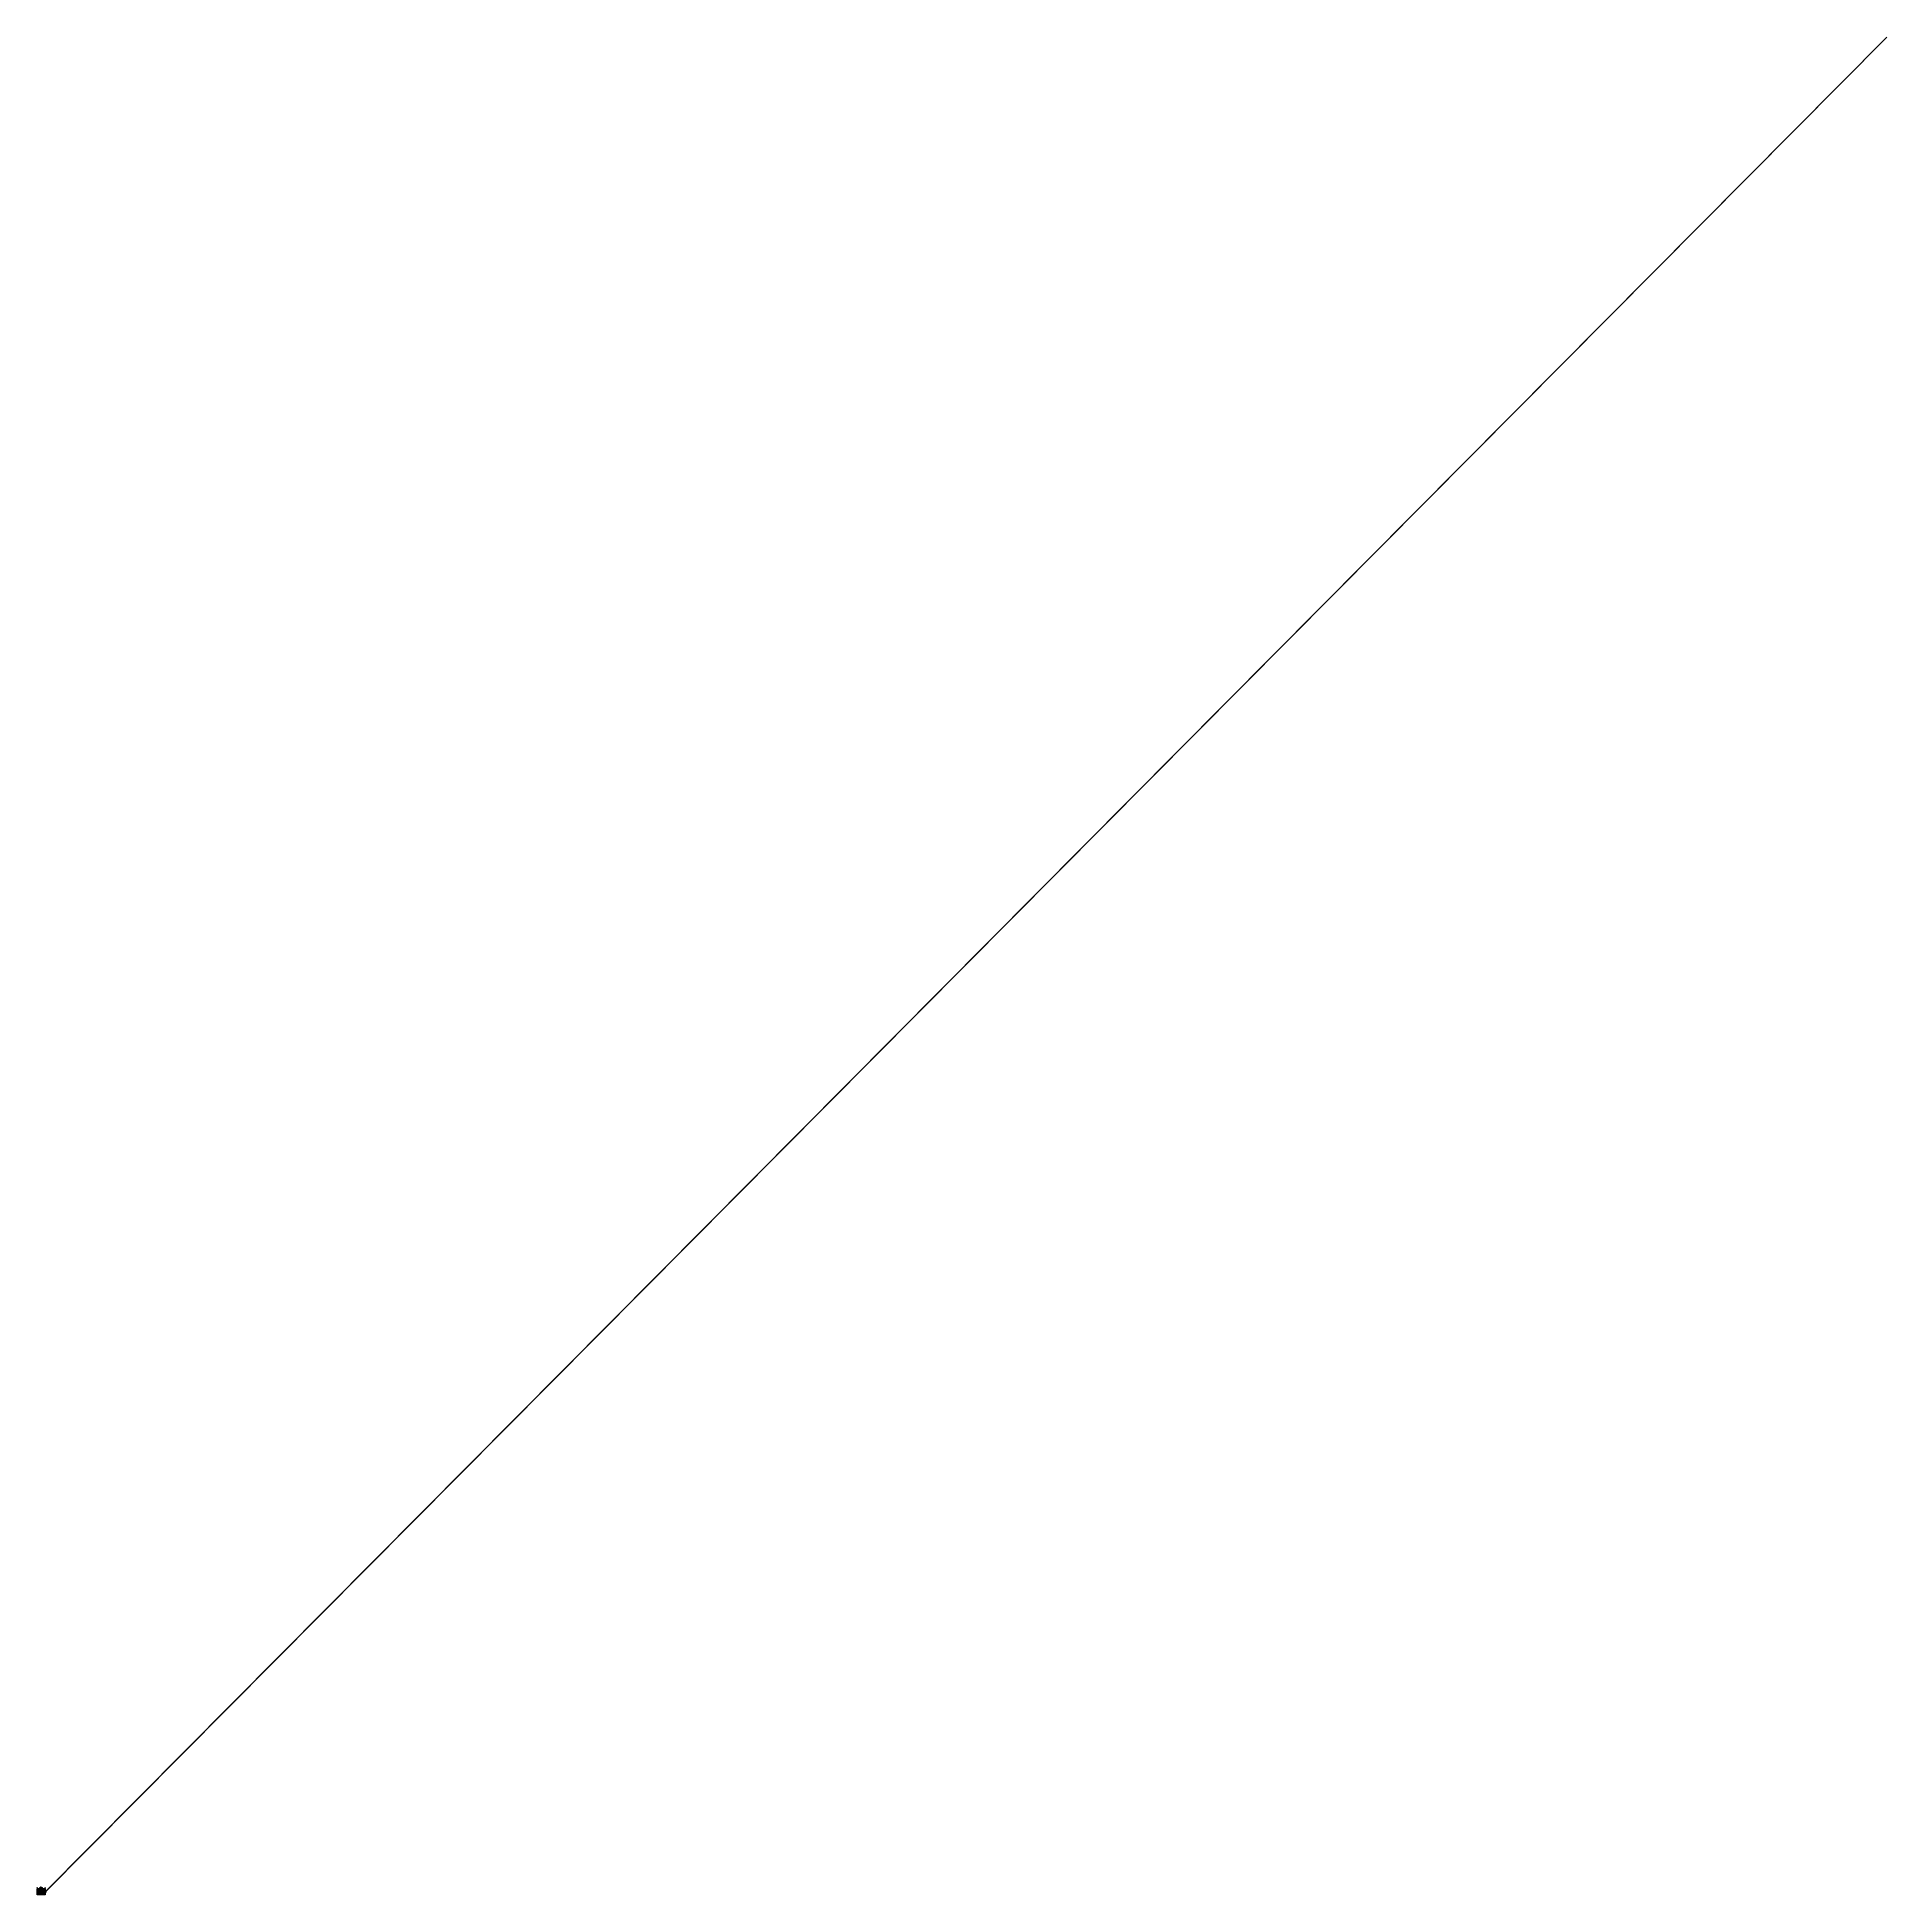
# Model space of a CAD drawing. Header units: millimetres. Extents: x -12 to 5350, y -10 to 5375.
import ezdxf

# ---------------------------------------------------------------- set-up
doc = ezdxf.new("R2010")
doc.units = ezdxf.units.MM
for name, color, linetype in [('BottomLayer', 5, 'Continuous'), ('BottomOverlay', 54, 'Continuous'), ('BottomPaste', 16, 'Continuous'), ('BottomSolder', 6, 'Continuous'), ('KeepOutLayer', 6, 'Continuous'), ('Mechanical13', 56, 'Continuous'), ('Mechanical15', 56, 'Continuous'), ('Mechanical16', 56, 'Continuous'), ('MultiLayer', 9, 'Continuous'), ('PadHoleLayer', 156, 'Continuous'), ('TopLayer', 1, 'Continuous'), ('TopOverlay', 2, 'Continuous'), ('TopSolder', 216, 'Continuous'), ('ViaHoleLayer', 16, 'Continuous')]:
    doc.layers.add(name, color=color, linetype=linetype)

# ---------------------------------------------------------------- blocks, each defined once
blk = doc.blocks.new('SJ_2______B_108')
at = {"layer": 'BottomLayer'}
h = blk.add_hatch(color=5, dxfattribs=at)
edge = h.paths.add_edge_path()
edge.add_arc((-0.7, 0.3), 0.229, 0, 180)
edge.add_line((-0.9, 0.3), (-0.9, -0.3))
edge.add_arc((-0.7, -0.3), 0.229, 180, 360)
edge.add_line((-0.5, -0.3), (-0.5, 0.3))
blk.add_hatch(color=5, dxfattribs=at).paths.add_polyline_path([(-0.3, 0.6), (0.3, 0.6), (0.3, -0.6), (-0.3, -0.6)])
h = blk.add_hatch(color=5, dxfattribs=at)
edge = h.paths.add_edge_path()
edge.add_arc((0.7, -0.3), 0.229, 180, 360)
edge.add_line((0.9, -0.3), (0.9, 0.3))
edge.add_arc((0.7, 0.3), 0.229, 0, 180)
edge.add_line((0.5, 0.3), (0.5, -0.3))
at = {"layer": 'BottomOverlay'}
h = blk.add_hatch(color=54, dxfattribs=at)
edge = h.paths.add_edge_path()
edge.add_arc((-1.4, 0), 0.0762, 0, 360)
h = blk.add_hatch(color=54, dxfattribs=at)
edge = h.paths.add_edge_path()
edge.add_arc((-1.4, 0), 0.0762, 0, 360)
h = blk.add_hatch(color=54, dxfattribs=at)
edge = h.paths.add_edge_path()
edge.add_arc((-0.5, 0.9), 0.0762, 0, 360)
h = blk.add_hatch(color=54, dxfattribs=at)
edge = h.paths.add_edge_path()
edge.add_arc((-0.5, 0.9), 0.0762, 0, 360)
for points in [[(0.5, 1), (0.5, 0.8), (-0.5, 0.8), (-0.5, 1)], [(0, -0.8), (0, -1), (-0.5, -1), (-0.5, -0.8)], [(0.5, -0.8), (0.5, -1), (0, -1), (0, -0.8)]]:
    blk.add_hatch(color=54, dxfattribs=at).paths.add_polyline_path(points)
h = blk.add_hatch(color=54, dxfattribs=at)
edge = h.paths.add_edge_path()
edge.add_arc((0.5, 0.9), 0.0762, 0, 360)
h = blk.add_hatch(color=54, dxfattribs=at)
edge = h.paths.add_edge_path()
edge.add_arc((0.5, 0.9), 0.0762, 0, 360)
h = blk.add_hatch(color=54, dxfattribs=at)
edge = h.paths.add_edge_path()
edge.add_arc((1.4, 0), 0.0762, 0, 360)
h = blk.add_hatch(color=54, dxfattribs=at)
edge = h.paths.add_edge_path()
edge.add_arc((1.4, 0), 0.0762, 0, 360)
h = blk.add_hatch(color=54, dxfattribs=at)
edge = h.paths.add_edge_path()
edge.add_arc((-0.5, -0.9), 0.0762, 0, 360)
h = blk.add_hatch(color=54, dxfattribs=at)
edge = h.paths.add_edge_path()
edge.add_arc((-0.5, -0.9), 0.0762, 0, 360)
h = blk.add_hatch(color=54, dxfattribs=at)
edge = h.paths.add_edge_path()
edge.add_arc((0, -0.9), 0.0762, 0, 360)
h = blk.add_hatch(color=54, dxfattribs=at)
edge = h.paths.add_edge_path()
edge.add_arc((0, -0.9), 0.0762, 0, 360)
h = blk.add_hatch(color=54, dxfattribs=at)
edge = h.paths.add_edge_path()
edge.add_arc((0.5, -0.9), 0.0762, 0, 360)
h = blk.add_hatch(color=54, dxfattribs=at)
edge = h.paths.add_edge_path()
edge.add_arc((0.5, -0.9), 0.0762, 0, 360)
at = {"layer": 'BottomSolder'}
h = blk.add_hatch(color=6, dxfattribs=at)
edge = h.paths.add_edge_path()
edge.add_arc((-0.7, 0.3), 0.229, 0, 180)
edge.add_line((-0.9, 0.3), (-0.9, -0.3))
edge.add_arc((-0.7, -0.3), 0.229, 180, 360)
edge.add_line((-0.5, -0.3), (-0.5, 0.3))
blk.add_hatch(color=6, dxfattribs=at).paths.add_polyline_path([(-0.4, 0.7), (0.4, 0.7), (0.4, -0.7), (-0.4, -0.7)])
h = blk.add_hatch(color=6, dxfattribs=at)
edge = h.paths.add_edge_path()
edge.add_arc((0.7, -0.3), 0.229, 180, 360)
edge.add_line((0.9, -0.3), (0.9, 0.3))
edge.add_arc((0.7, 0.3), 0.229, 0, 180)
edge.add_line((0.5, 0.3), (0.5, -0.3))
at = {"layer": 'BottomLayer'}
for p, q in [((-1.1, 0.1), (-1, 0.4)), ((-1.1, 0), (-1.1, 0.1)), ((-1, 0.4), (-0.8, 0.5)), ((-0.8, 0.5), (-0.6, 0.6)), ((-0.6, 0.6), (-0.5, 0.6)), ((-0.5, 0.6), (-0.5, 0.6)), ((-0.5, 0.6), (-0.5, -0.6)), ((0.5, -0.6), (0.5, 0.6)), ((0.5, 0.6), (0.6, 0.6)), ((0.6, 0.6), (0.8, 0.5)), ((0.8, 0.5), (1, 0.4)), ((1, 0.4), (1.1, 0.1)), ((1.1, 0.1), (1.1, 0)), ((1.1, 0), (1.1, -0.1)), ((-1.1, -0.1), (-1.1, 0)), ((-1.1, 0), (-1.1, 0)), ((-1, -0.4), (-1.1, -0.1)), ((-0.8, -0.5), (-1, -0.4)), ((-0.6, -0.6), (-0.8, -0.5)), ((-0.5, -0.6), (-0.6, -0.6)), ((0.5, -0.6), (0.5, -0.6)), ((0.6, -0.6), (0.5, -0.6)), ((0.8, -0.5), (0.6, -0.6)), ((1, -0.4), (0.8, -0.5)), ((1.1, -0.1), (1, -0.4))]:
    blk.add_line(p, q, dxfattribs=at)
at = {"layer": 'BottomOverlay', "const_width": 0.152}
for points in [[(-1.4, 0, -0.414214), (-0.5, 0.9)], [(-0.5, -0.9, -0.414214), (-1.4, 0)], [(0.5, 0.9, -0.414214), (1.4, 0)], [(1.4, 0, -0.414214), (0.5, -0.9)]]:
    blk.add_lwpolyline(points, format="xyb", dxfattribs=at)
at = {"layer": 'BottomOverlay'}
for centre in [(-1.4, 0), (-1.4, 0), (-0.5, 0.9), (-0.5, 0.9), (0.5, 0.9), (0.5, 0.9), (1.4, 0), (1.4, 0), (-0.5, -0.9), (-0.5, -0.9), (0, -0.9), (0, -0.9), (0.5, -0.9), (0.5, -0.9)]:
    blk.add_circle(centre, 0.0762, dxfattribs=at)
at = {"layer": 'BottomSolder'}
for p, q in [((-1.2, 0.1), (-5382, 5343.3)), ((0.3, -0.6), (-5382, 5343.3)), ((-1.2, 0.2), (-1.1, 0.4)), ((-1.2, 0.1), (-1.2, 0.2)), ((-1.2, 0), (-1.2, 0.1)), ((-1.2, 0.1), (-1.2, 0.1)), ((-1.1, 0.4), (-0.9, 0.6)), ((-1.1, 0.4), (-1.1, 0.4)), ((-1.1, 0.4), (-1.1, 0.4)), ((-0.9, 0.6), (-0.6, 0.7)), ((-0.9, 0.6), (-0.9, 0.6)), ((-0.9, 0.6), (-0.9, 0.6)), ((-0.6, 0.7), (-0.6, 0.7)), ((-0.6, 0.7), (-0.6, 0.7)), ((-0.6, 0.7), (-0.5, 0.7)), ((-0.5, 0.7), (-0.5, 0.7)), ((-0.5, 0.7), (-0.5, 0.7)), ((-0.5, 0.7), (-0.5, 0.7)), ((-0.5, 0.7), (-0.4, 0.7)), ((-0.4, 0.7), (-0.4, 0.7)), ((-0.4, 0.7), (-0.4, 0.7)), ((-0.4, 0.7), (-0.4, 0.7)), ((-0.4, 0.7), (-0.4, 0.7)), ((-0.4, 0.7), (-0.4, 0.7)), ((-0.4, 0.7), (-0.3, 0.6)), ((-0.3, 0.6), (-0.3, 0.6)), ((-0.3, 0.6), (-0.3, 0.6)), ((-0.3, 0.6), (-0.3, 0.6)), ((-0.3, 0.6), (-0.3, -0.6)), ((0.3, 0.6), (0.4, 0.7)), ((0.3, -0.6), (0.3, 0.6)), ((0.4, 0.7), (0.4, 0.7)), ((0.4, 0.7), (0.4, 0.7)), ((0.4, 0.7), (0.4, 0.7)), ((0.4, 0.7), (0.4, 0.7)), ((0.4, 0.7), (0.5, 0.7)), ((0.5, 0.7), (0.6, 0.7)), ((0.6, 0.7), (0.6, 0.7)), ((0.6, 0.7), (0.6, 0.7)), ((0.6, 0.7), (0.9, 0.6)), ((0.9, 0.6), (0.9, 0.6)), ((0.9, 0.6), (0.9, 0.6)), ((0.9, 0.6), (1.1, 0.4)), ((1.1, 0.4), (1.1, 0.4)), ((1.1, 0.4), (1.1, 0.4)), ((1.1, 0.4), (1.2, 0.2)), ((1.2, 0.2), (1.2, 0.1)), ((1.2, 0.1), (1.2, 0.1)), ((1.2, 0.1), (1.2, 0)), ((1.2, 0), (1.2, -0.1)), ((-1.2, -0.1), (-1.2, 0)), ((-1.2, 0), (-1.2, 0)), ((-1.2, -0.2), (-1.2, -0.1)), ((-1.2, -0.1), (-1.2, -0.1)), ((-1.1, -0.4), (-1.2, -0.2)), ((-0.9, -0.6), (-1.1, -0.4)), ((-1.1, -0.4), (-1.1, -0.4)), ((-1.1, -0.4), (-1.1, -0.4)), ((-0.6, -0.7), (-0.9, -0.6)), ((-0.9, -0.6), (-0.9, -0.6)), ((-0.9, -0.6), (-0.9, -0.6)), ((-0.5, -0.7), (-0.6, -0.7)), ((-0.6, -0.7), (-0.6, -0.7)), ((-0.6, -0.7), (-0.6, -0.7)), ((-0.4, -0.7), (-0.5, -0.7)), ((-0.3, -0.6), (-0.4, -0.7)), ((-0.4, -0.7), (-0.4, -0.7)), ((-0.4, -0.7), (-0.4, -0.7)), ((-0.4, -0.7), (-0.4, -0.7)), ((-0.4, -0.7), (-0.4, -0.7)), ((0.4, -0.7), (0.3, -0.6)), ((0.3, -0.6), (0.3, -0.6)), ((0.3, -0.6), (0.3, -0.6)), ((0.3, -0.6), (0.3, -0.6)), ((0.5, -0.7), (0.4, -0.7)), ((0.4, -0.7), (0.4, -0.7)), ((0.4, -0.7), (0.4, -0.7)), ((0.4, -0.7), (0.4, -0.7)), ((0.4, -0.7), (0.4, -0.7)), ((0.6, -0.7), (0.5, -0.7)), ((0.9, -0.6), (0.6, -0.7)), ((0.6, -0.7), (0.6, -0.7)), ((0.6, -0.7), (0.6, -0.7)), ((1.1, -0.4), (0.9, -0.6)), ((0.9, -0.6), (0.9, -0.6)), ((0.9, -0.6), (0.9, -0.6)), ((1.2, -0.2), (1.1, -0.4)), ((1.1, -0.4), (1.1, -0.4)), ((1.1, -0.4), (1.1, -0.4)), ((1.2, -0.1), (1.2, -0.1)), ((1.2, -0.1), (1.2, -0.2))]:
    blk.add_line(p, q, dxfattribs=at)
blk = doc.blocks.new('HDR1X5_109')
at = {"layer": 'BottomLayer'}
blk.add_hatch(color=5, dxfattribs=at).paths.add_polyline_path([(-0.9, 1), (0.9, 1), (0.9, -1), (-0.9, -1)])
h = blk.add_hatch(color=5, dxfattribs=at)
edge = h.paths.add_edge_path()
edge.add_arc((2.5, -0.1), 0.9, 180, 360)
edge.add_line((3.4, -0.1), (3.4, 0.1))
edge.add_arc((2.5, 0.1), 0.9, 0, 180)
edge.add_line((1.6, 0.1), (1.6, -0.1))
h = blk.add_hatch(color=5, dxfattribs=at)
edge = h.paths.add_edge_path()
edge.add_arc((5.1, -0.1), 0.9, 180, 360)
edge.add_line((6, -0.1), (6, 0.1))
edge.add_arc((5.1, 0.1), 0.9, 0, 180)
edge.add_line((4.2, 0.1), (4.2, -0.1))
h = blk.add_hatch(color=5, dxfattribs=at)
edge = h.paths.add_edge_path()
edge.add_arc((7.6, -0.1), 0.9, 180, 360)
edge.add_line((8.5, -0.1), (8.5, 0.1))
edge.add_arc((7.6, 0.1), 0.9, 0, 180)
edge.add_line((6.7, 0.1), (6.7, -0.1))
h = blk.add_hatch(color=5, dxfattribs=at)
edge = h.paths.add_edge_path()
edge.add_arc((10.2, -0.1), 0.9, 180, 360)
edge.add_line((11.1, -0.1), (11.1, 0.1))
edge.add_arc((10.2, 0.1), 0.9, 0, 180)
edge.add_line((9.3, 0.1), (9.3, -0.1))
at = {"layer": 'BottomSolder'}
blk.add_hatch(color=6, dxfattribs=at).paths.add_polyline_path([(-1, 1.1), (1, 1.1), (1, -1.1), (-1, -1.1)])
h = blk.add_hatch(color=6, dxfattribs=at)
edge = h.paths.add_edge_path()
edge.add_arc((2.5, -0.1), 1, 180, 360)
edge.add_line((3.5, -0.1), (3.5, 0.1))
edge.add_arc((2.5, 0.1), 1, 0, 180)
edge.add_line((1.5, 0.1), (1.5, -0.1))
h = blk.add_hatch(color=6, dxfattribs=at)
edge = h.paths.add_edge_path()
edge.add_arc((5.1, -0.1), 1, 180, 360)
edge.add_line((6.1, -0.1), (6.1, 0.1))
edge.add_arc((5.1, 0.1), 1, 0, 180)
edge.add_line((4.1, 0.1), (4.1, -0.1))
h = blk.add_hatch(color=6, dxfattribs=at)
edge = h.paths.add_edge_path()
edge.add_arc((7.6, -0.1), 1, 180, 360)
edge.add_line((8.6, -0.1), (8.6, 0.1))
edge.add_arc((7.6, 0.1), 1, 0, 180)
edge.add_line((6.6, 0.1), (6.6, -0.1))
h = blk.add_hatch(color=6, dxfattribs=at)
edge = h.paths.add_edge_path()
edge.add_arc((10.2, -0.1), 1, 180, 360)
edge.add_line((11.2, -0.1), (11.2, 0.1))
edge.add_arc((10.2, 0.1), 1, 0, 180)
edge.add_line((9.2, 0.1), (9.2, -0.1))
at = {"layer": 'MultiLayer'}
blk.add_hatch(color=9, dxfattribs=at).paths.add_polyline_path([(-0.9, 1), (0.9, 1), (0.9, -1), (-0.9, -1)])
h = blk.add_hatch(color=9, dxfattribs=at)
edge = h.paths.add_edge_path()
edge.add_arc((2.5, -0.1), 0.9, 180, 360)
edge.add_line((3.4, -0.1), (3.4, 0.1))
edge.add_arc((2.5, 0.1), 0.9, 0, 180)
edge.add_line((1.6, 0.1), (1.6, -0.1))
h = blk.add_hatch(color=9, dxfattribs=at)
edge = h.paths.add_edge_path()
edge.add_arc((5.1, -0.1), 0.9, 180, 360)
edge.add_line((6, -0.1), (6, 0.1))
edge.add_arc((5.1, 0.1), 0.9, 0, 180)
edge.add_line((4.2, 0.1), (4.2, -0.1))
h = blk.add_hatch(color=9, dxfattribs=at)
edge = h.paths.add_edge_path()
edge.add_arc((7.6, -0.1), 0.9, 180, 360)
edge.add_line((8.5, -0.1), (8.5, 0.1))
edge.add_arc((7.6, 0.1), 0.9, 0, 180)
edge.add_line((6.7, 0.1), (6.7, -0.1))
h = blk.add_hatch(color=9, dxfattribs=at)
edge = h.paths.add_edge_path()
edge.add_arc((10.2, -0.1), 0.9, 180, 360)
edge.add_line((11.1, -0.1), (11.1, 0.1))
edge.add_arc((10.2, 0.1), 0.9, 0, 180)
edge.add_line((9.3, 0.1), (9.3, -0.1))
at = {"layer": 'PadHoleLayer'}
h = blk.add_hatch(color=156, dxfattribs=at)
edge = h.paths.add_edge_path()
edge.add_arc((0, 0), 0.6, 0, 360)
h = blk.add_hatch(color=156, dxfattribs=at)
edge = h.paths.add_edge_path()
edge.add_arc((2.5, 0), 0.6, 0, 360)
h = blk.add_hatch(color=156, dxfattribs=at)
edge = h.paths.add_edge_path()
edge.add_arc((5.1, 0), 0.6, 0, 360)
h = blk.add_hatch(color=156, dxfattribs=at)
edge = h.paths.add_edge_path()
edge.add_arc((7.6, 0), 0.6, 0, 360)
h = blk.add_hatch(color=156, dxfattribs=at)
edge = h.paths.add_edge_path()
edge.add_arc((10.2, 0), 0.6, 0, 360)
at = {"layer": 'TopLayer'}
blk.add_hatch(color=1, dxfattribs=at).paths.add_polyline_path([(-0.9, 1), (0.9, 1), (0.9, -1), (-0.9, -1)])
h = blk.add_hatch(color=1, dxfattribs=at)
edge = h.paths.add_edge_path()
edge.add_arc((2.5, -0.1), 0.9, 180, 360)
edge.add_line((3.4, -0.1), (3.4, 0.1))
edge.add_arc((2.5, 0.1), 0.9, 0, 180)
edge.add_line((1.6, 0.1), (1.6, -0.1))
h = blk.add_hatch(color=1, dxfattribs=at)
edge = h.paths.add_edge_path()
edge.add_arc((5.1, -0.1), 0.9, 180, 360)
edge.add_line((6, -0.1), (6, 0.1))
edge.add_arc((5.1, 0.1), 0.9, 0, 180)
edge.add_line((4.2, 0.1), (4.2, -0.1))
h = blk.add_hatch(color=1, dxfattribs=at)
edge = h.paths.add_edge_path()
edge.add_arc((7.6, -0.1), 0.9, 180, 360)
edge.add_line((8.5, -0.1), (8.5, 0.1))
edge.add_arc((7.6, 0.1), 0.9, 0, 180)
edge.add_line((6.7, 0.1), (6.7, -0.1))
h = blk.add_hatch(color=1, dxfattribs=at)
edge = h.paths.add_edge_path()
edge.add_arc((10.2, -0.1), 0.9, 180, 360)
edge.add_line((11.1, -0.1), (11.1, 0.1))
edge.add_arc((10.2, 0.1), 0.9, 0, 180)
edge.add_line((9.3, 0.1), (9.3, -0.1))
at = {"layer": 'TopOverlay'}
h = blk.add_hatch(color=2, dxfattribs=at)
edge = h.paths.add_edge_path()
edge.add_arc((-1.3, 1.3), 0.1, 0, 360)
h = blk.add_hatch(color=2, dxfattribs=at)
edge = h.paths.add_edge_path()
edge.add_arc((-1.3, 1.3), 0.1, 0, 360)
for points in [[(-1.4, 1.3), (-1.2, 1.3), (-1.2, -1.3), (-1.4, -1.3)], [(-1.3, 1.2), (-1.3, 1.4), (11.4, 1.4), (11.4, 1.2)], [(11.3, 1.3), (11.5, 1.3), (11.5, -1.3), (11.3, -1.3)], [(-1.3, -1.4), (-1.3, -1.2), (11.4, -1.2), (11.4, -1.4)]]:
    blk.add_hatch(color=2, dxfattribs=at).paths.add_polyline_path(points)
h = blk.add_hatch(color=2, dxfattribs=at)
edge = h.paths.add_edge_path()
edge.add_arc((11.4, 1.3), 0.1, 0, 360)
h = blk.add_hatch(color=2, dxfattribs=at)
edge = h.paths.add_edge_path()
edge.add_arc((11.4, 1.3), 0.1, 0, 360)
h = blk.add_hatch(color=2, dxfattribs=at)
edge = h.paths.add_edge_path()
edge.add_arc((-1.3, -1.3), 0.1, 0, 360)
h = blk.add_hatch(color=2, dxfattribs=at)
edge = h.paths.add_edge_path()
edge.add_arc((-1.3, -1.3), 0.1, 0, 360)
h = blk.add_hatch(color=2, dxfattribs=at)
edge = h.paths.add_edge_path()
edge.add_arc((11.4, -1.3), 0.1, 0, 360)
h = blk.add_hatch(color=2, dxfattribs=at)
edge = h.paths.add_edge_path()
edge.add_arc((11.4, -1.3), 0.1, 0, 360)
at = {"layer": 'TopSolder'}
blk.add_hatch(color=216, dxfattribs=at).paths.add_polyline_path([(-1, 1.1), (1, 1.1), (1, -1.1), (-1, -1.1)])
h = blk.add_hatch(color=216, dxfattribs=at)
edge = h.paths.add_edge_path()
edge.add_arc((2.5, -0.1), 1, 180, 360)
edge.add_line((3.5, -0.1), (3.5, 0.1))
edge.add_arc((2.5, 0.1), 1, 0, 180)
edge.add_line((1.5, 0.1), (1.5, -0.1))
h = blk.add_hatch(color=216, dxfattribs=at)
edge = h.paths.add_edge_path()
edge.add_arc((5.1, -0.1), 1, 180, 360)
edge.add_line((6.1, -0.1), (6.1, 0.1))
edge.add_arc((5.1, 0.1), 1, 0, 180)
edge.add_line((4.1, 0.1), (4.1, -0.1))
h = blk.add_hatch(color=216, dxfattribs=at)
edge = h.paths.add_edge_path()
edge.add_arc((7.6, -0.1), 1, 180, 360)
edge.add_line((8.6, -0.1), (8.6, 0.1))
edge.add_arc((7.6, 0.1), 1, 0, 180)
edge.add_line((6.6, 0.1), (6.6, -0.1))
h = blk.add_hatch(color=216, dxfattribs=at)
edge = h.paths.add_edge_path()
edge.add_arc((10.2, -0.1), 1, 180, 360)
edge.add_line((11.2, -0.1), (11.2, 0.1))
edge.add_arc((10.2, 0.1), 1, 0, 180)
edge.add_line((9.2, 0.1), (9.2, -0.1))
at = {"layer": 'TopOverlay'}
for centre in [(-1.3, 1.3), (-1.3, 1.3), (11.4, 1.3), (11.4, 1.3), (-1.3, -1.3), (-1.3, -1.3), (11.4, -1.3), (11.4, -1.3)]:
    blk.add_circle(centre, 0.1, dxfattribs=at)
blk = doc.blocks.new('L0402_B_110')
at = {"layer": 'BottomLayer'}
h = blk.add_hatch(color=5, dxfattribs=at)
edge = h.paths.add_edge_path()
edge.add_arc((-0.6382, 0.1746), 0.1556, 90, 180)
edge.add_line((-0.7938, 0.1746), (-0.7938, -0.1746))
edge.add_arc((-0.6382, -0.1746), 0.1556, 180, 270)
edge.add_line((-0.6382, -0.3302), (-0.327, -0.3302))
edge.add_arc((-0.327, -0.1746), 0.1556, 270, 360)
edge.add_line((-0.1714, -0.1746), (-0.1714, 0.1746))
edge.add_arc((-0.327, 0.1746), 0.1556, 0, 90)
edge.add_line((-0.327, 0.3302), (-0.6382, 0.3302))
h = blk.add_hatch(color=5, dxfattribs=at)
edge = h.paths.add_edge_path()
edge.add_arc((0.327, 0.1746), 0.1556, 90, 180)
edge.add_line((0.1714, 0.1746), (0.1714, -0.1746))
edge.add_arc((0.327, -0.1746), 0.1556, 180, 270)
edge.add_line((0.327, -0.3302), (0.6382, -0.3302))
edge.add_arc((0.6382, -0.1746), 0.1556, 270, 360)
edge.add_line((0.7938, -0.1746), (0.7938, 0.1746))
edge.add_arc((0.6382, 0.1746), 0.1556, 0, 90)
edge.add_line((0.6382, 0.3302), (0.327, 0.3302))
at = {"layer": 'BottomOverlay'}
h = blk.add_hatch(color=54, dxfattribs=at)
edge = h.paths.add_edge_path()
edge.add_arc((-1.016, 0.635), 0.0762, 0, 360)
h = blk.add_hatch(color=54, dxfattribs=at)
edge = h.paths.add_edge_path()
edge.add_arc((-1.016, 0.635), 0.0762, 0, 360)
for points in [[(-0.9398, -0.635), (-1.0922, -0.635), (-1.0922, 0.635), (-0.9398, 0.635)], [(1.016, 0.7112), (1.016, 0.5588), (-1.016, 0.5588), (-1.016, 0.7112)], [(1.0922, -0.635), (0.9398, -0.635), (0.9398, 0.635), (1.0922, 0.635)], [(1.016, -0.5588), (1.016, -0.7112), (-1.016, -0.7112), (-1.016, -0.5588)]]:
    blk.add_hatch(color=54, dxfattribs=at).paths.add_polyline_path(points)
h = blk.add_hatch(color=54, dxfattribs=at)
edge = h.paths.add_edge_path()
edge.add_arc((1.016, 0.635), 0.0762, 0, 360)
h = blk.add_hatch(color=54, dxfattribs=at)
edge = h.paths.add_edge_path()
edge.add_arc((1.016, 0.635), 0.0762, 0, 360)
h = blk.add_hatch(color=54, dxfattribs=at)
edge = h.paths.add_edge_path()
edge.add_arc((-1.016, -0.635), 0.0762, 0, 360)
h = blk.add_hatch(color=54, dxfattribs=at)
edge = h.paths.add_edge_path()
edge.add_arc((-1.016, -0.635), 0.0762, 0, 360)
h = blk.add_hatch(color=54, dxfattribs=at)
edge = h.paths.add_edge_path()
edge.add_arc((1.016, -0.635), 0.0762, 0, 360)
h = blk.add_hatch(color=54, dxfattribs=at)
edge = h.paths.add_edge_path()
edge.add_arc((1.016, -0.635), 0.0762, 0, 360)
at = {"layer": 'BottomPaste'}
h = blk.add_hatch(color=16, dxfattribs=at)
edge = h.paths.add_edge_path()
edge.add_arc((-0.6382, 0.1746), 0.1556, 90, 180)
edge.add_line((-0.7938, 0.1746), (-0.7938, -0.1746))
edge.add_arc((-0.6382, -0.1746), 0.1556, 180, 270)
edge.add_line((-0.6382, -0.3302), (-0.327, -0.3302))
edge.add_arc((-0.327, -0.1746), 0.1556, 270, 360)
edge.add_line((-0.1714, -0.1746), (-0.1714, 0.1746))
edge.add_arc((-0.327, 0.1746), 0.1556, 0, 90)
edge.add_line((-0.327, 0.3302), (-0.6382, 0.3302))
h = blk.add_hatch(color=16, dxfattribs=at)
edge = h.paths.add_edge_path()
edge.add_arc((0.327, 0.1746), 0.1556, 90, 180)
edge.add_line((0.1714, 0.1746), (0.1714, -0.1746))
edge.add_arc((0.327, -0.1746), 0.1556, 180, 270)
edge.add_line((0.327, -0.3302), (0.6382, -0.3302))
edge.add_arc((0.6382, -0.1746), 0.1556, 270, 360)
edge.add_line((0.7938, -0.1746), (0.7938, 0.1746))
edge.add_arc((0.6382, 0.1746), 0.1556, 0, 90)
edge.add_line((0.6382, 0.3302), (0.327, 0.3302))
at = {"layer": 'BottomSolder'}
h = blk.add_hatch(color=6, dxfattribs=at)
edge = h.paths.add_edge_path()
edge.add_arc((-0.6382, 0.1746), 0.2572, 90, 180)
edge.add_line((-0.8954, 0.1746), (-0.8954, -0.1746))
edge.add_arc((-0.6382, -0.1746), 0.2572, 180, 270)
edge.add_line((-0.6382, -0.4318), (-0.327, -0.4318))
edge.add_arc((-0.327, -0.1746), 0.2572, 270, 360)
edge.add_line((-0.0698, -0.1746), (-0.0698, 0.1746))
edge.add_arc((-0.327, 0.1746), 0.2572, 0, 90)
edge.add_line((-0.327, 0.4318), (-0.6382, 0.4318))
h = blk.add_hatch(color=6, dxfattribs=at)
edge = h.paths.add_edge_path()
edge.add_arc((0.327, 0.1746), 0.2572, 90, 180)
edge.add_line((0.0698, 0.1746), (0.0698, -0.1746))
edge.add_arc((0.327, -0.1746), 0.2572, 180, 270)
edge.add_line((0.327, -0.4318), (0.6382, -0.4318))
edge.add_arc((0.6382, -0.1746), 0.2572, 270, 360)
edge.add_line((0.8954, -0.1746), (0.8954, 0.1746))
edge.add_arc((0.6382, 0.1746), 0.2572, 0, 90)
edge.add_line((0.6382, 0.4318), (0.327, 0.4318))
at = {"layer": 'BottomOverlay'}
for centre in [(-1.016, 0.635), (-1.016, 0.635), (1.016, 0.635), (1.016, 0.635), (-1.016, -0.635), (-1.016, -0.635), (1.016, -0.635), (1.016, -0.635)]:
    blk.add_circle(centre, 0.0762, dxfattribs=at)
blk = doc.blocks.new('C0402_B_111')
at = {"layer": 'BottomLayer'}
h = blk.add_hatch(color=5, dxfattribs=at)
edge = h.paths.add_edge_path()
edge.add_arc((-0.6382, 0.1746), 0.1556, 90, 180)
edge.add_line((-0.7938, 0.1746), (-0.7938, -0.1746))
edge.add_arc((-0.6382, -0.1746), 0.1556, 180, 270)
edge.add_line((-0.6382, -0.3302), (-0.327, -0.3302))
edge.add_arc((-0.327, -0.1746), 0.1556, 270, 360)
edge.add_line((-0.1714, -0.1746), (-0.1714, 0.1746))
edge.add_arc((-0.327, 0.1746), 0.1556, 0, 90)
edge.add_line((-0.327, 0.3302), (-0.6382, 0.3302))
h = blk.add_hatch(color=5, dxfattribs=at)
edge = h.paths.add_edge_path()
edge.add_arc((0.327, 0.1746), 0.1556, 90, 180)
edge.add_line((0.1714, 0.1746), (0.1714, -0.1746))
edge.add_arc((0.327, -0.1746), 0.1556, 180, 270)
edge.add_line((0.327, -0.3302), (0.6382, -0.3302))
edge.add_arc((0.6382, -0.1746), 0.1556, 270, 360)
edge.add_line((0.7938, -0.1746), (0.7938, 0.1746))
edge.add_arc((0.6382, 0.1746), 0.1556, 0, 90)
edge.add_line((0.6382, 0.3302), (0.327, 0.3302))
at = {"layer": 'BottomOverlay'}
h = blk.add_hatch(color=54, dxfattribs=at)
edge = h.paths.add_edge_path()
edge.add_arc((-1.016, 0.635), 0.0762, 0, 360)
h = blk.add_hatch(color=54, dxfattribs=at)
edge = h.paths.add_edge_path()
edge.add_arc((-1.016, 0.635), 0.0762, 0, 360)
for points in [[(-0.9398, -0.635), (-1.0922, -0.635), (-1.0922, 0.635), (-0.9398, 0.635)], [(-1.016, 0.5588), (-1.016, 0.7112), (1.016, 0.7112), (1.016, 0.5588)], [(1.0922, -0.635), (0.9398, -0.635), (0.9398, 0.635), (1.0922, 0.635)], [(-1.016, -0.7112), (-1.016, -0.5588), (1.016, -0.5588), (1.016, -0.7112)]]:
    blk.add_hatch(color=54, dxfattribs=at).paths.add_polyline_path(points)
h = blk.add_hatch(color=54, dxfattribs=at)
edge = h.paths.add_edge_path()
edge.add_arc((1.016, 0.635), 0.0762, 0, 360)
h = blk.add_hatch(color=54, dxfattribs=at)
edge = h.paths.add_edge_path()
edge.add_arc((1.016, 0.635), 0.0762, 0, 360)
h = blk.add_hatch(color=54, dxfattribs=at)
edge = h.paths.add_edge_path()
edge.add_arc((-1.016, -0.635), 0.0762, 0, 360)
h = blk.add_hatch(color=54, dxfattribs=at)
edge = h.paths.add_edge_path()
edge.add_arc((-1.016, -0.635), 0.0762, 0, 360)
h = blk.add_hatch(color=54, dxfattribs=at)
edge = h.paths.add_edge_path()
edge.add_arc((1.016, -0.635), 0.0762, 0, 360)
h = blk.add_hatch(color=54, dxfattribs=at)
edge = h.paths.add_edge_path()
edge.add_arc((1.016, -0.635), 0.0762, 0, 360)
at = {"layer": 'BottomPaste'}
h = blk.add_hatch(color=16, dxfattribs=at)
edge = h.paths.add_edge_path()
edge.add_arc((-0.6382, 0.1746), 0.1556, 90, 180)
edge.add_line((-0.7938, 0.1746), (-0.7938, -0.1746))
edge.add_arc((-0.6382, -0.1746), 0.1556, 180, 270)
edge.add_line((-0.6382, -0.3302), (-0.327, -0.3302))
edge.add_arc((-0.327, -0.1746), 0.1556, 270, 360)
edge.add_line((-0.1714, -0.1746), (-0.1714, 0.1746))
edge.add_arc((-0.327, 0.1746), 0.1556, 0, 90)
edge.add_line((-0.327, 0.3302), (-0.6382, 0.3302))
h = blk.add_hatch(color=16, dxfattribs=at)
edge = h.paths.add_edge_path()
edge.add_arc((0.327, 0.1746), 0.1556, 90, 180)
edge.add_line((0.1714, 0.1746), (0.1714, -0.1746))
edge.add_arc((0.327, -0.1746), 0.1556, 180, 270)
edge.add_line((0.327, -0.3302), (0.6382, -0.3302))
edge.add_arc((0.6382, -0.1746), 0.1556, 270, 360)
edge.add_line((0.7938, -0.1746), (0.7938, 0.1746))
edge.add_arc((0.6382, 0.1746), 0.1556, 0, 90)
edge.add_line((0.6382, 0.3302), (0.327, 0.3302))
at = {"layer": 'BottomSolder'}
h = blk.add_hatch(color=6, dxfattribs=at)
edge = h.paths.add_edge_path()
edge.add_arc((-0.6382, 0.1746), 0.2572, 90, 180)
edge.add_line((-0.8954, 0.1746), (-0.8954, -0.1746))
edge.add_arc((-0.6382, -0.1746), 0.2572, 180, 270)
edge.add_line((-0.6382, -0.4318), (-0.327, -0.4318))
edge.add_arc((-0.327, -0.1746), 0.2572, 270, 360)
edge.add_line((-0.0698, -0.1746), (-0.0699, 0.1746))
edge.add_arc((-0.327, 0.1746), 0.2572, 0, 90)
edge.add_line((-0.327, 0.4318), (-0.6382, 0.4318))
h = blk.add_hatch(color=6, dxfattribs=at)
edge = h.paths.add_edge_path()
edge.add_arc((0.327, 0.1746), 0.2572, 90, 180)
edge.add_line((0.0698, 0.1746), (0.0699, -0.1746))
edge.add_arc((0.327, -0.1746), 0.2572, 180, 270)
edge.add_line((0.327, -0.4318), (0.6382, -0.4318))
edge.add_arc((0.6382, -0.1746), 0.2572, 270, 360)
edge.add_line((0.8954, -0.1746), (0.8954, 0.1746))
edge.add_arc((0.6382, 0.1746), 0.2572, 0, 90)
edge.add_line((0.6382, 0.4318), (0.327, 0.4318))
at = {"layer": 'BottomOverlay'}
for centre in [(-1.016, 0.635), (-1.016, 0.635), (1.016, 0.635), (1.016, 0.635), (-1.016, -0.635), (-1.016, -0.635), (1.016, -0.635), (1.016, -0.635)]:
    blk.add_circle(centre, 0.0762, dxfattribs=at)
blk = doc.blocks.new('C0402_B_112')
at = {"layer": 'BottomLayer'}
h = blk.add_hatch(color=5, dxfattribs=at)
edge = h.paths.add_edge_path()
edge.add_arc((-0.6382, 0.1746), 0.1556, 90, 180)
edge.add_line((-0.7938, 0.1746), (-0.7938, -0.1746))
edge.add_arc((-0.6382, -0.1746), 0.1556, 180, 270)
edge.add_line((-0.6382, -0.3302), (-0.327, -0.3302))
edge.add_arc((-0.327, -0.1746), 0.1556, 270, 360)
edge.add_line((-0.1714, -0.1746), (-0.1714, 0.1746))
edge.add_arc((-0.327, 0.1746), 0.1556, 0, 90)
edge.add_line((-0.327, 0.3302), (-0.6382, 0.3302))
h = blk.add_hatch(color=5, dxfattribs=at)
edge = h.paths.add_edge_path()
edge.add_arc((0.327, 0.1746), 0.1556, 90, 180)
edge.add_line((0.1714, 0.1746), (0.1714, -0.1746))
edge.add_arc((0.327, -0.1746), 0.1556, 180, 270)
edge.add_line((0.327, -0.3302), (0.6382, -0.3302))
edge.add_arc((0.6382, -0.1746), 0.1556, 270, 360)
edge.add_line((0.7938, -0.1746), (0.7938, 0.1746))
edge.add_arc((0.6382, 0.1746), 0.1556, 0, 90)
edge.add_line((0.6382, 0.3302), (0.327, 0.3302))
at = {"layer": 'BottomOverlay'}
h = blk.add_hatch(color=54, dxfattribs=at)
edge = h.paths.add_edge_path()
edge.add_arc((-1.016, 0.635), 0.0762, 0, 360)
h = blk.add_hatch(color=54, dxfattribs=at)
edge = h.paths.add_edge_path()
edge.add_arc((-1.016, 0.635), 0.0762, 0, 360)
for points in [[(-1.0922, 0.635), (-0.9398, 0.635), (-0.9398, -0.635), (-1.0922, -0.635)], [(1.016, 0.7112), (1.016, 0.5588), (-1.016, 0.5588), (-1.016, 0.7112)], [(0.9398, 0.635), (1.0922, 0.635), (1.0922, -0.635), (0.9398, -0.635)], [(1.016, -0.5588), (1.016, -0.7112), (-1.016, -0.7112), (-1.016, -0.5588)]]:
    blk.add_hatch(color=54, dxfattribs=at).paths.add_polyline_path(points)
h = blk.add_hatch(color=54, dxfattribs=at)
edge = h.paths.add_edge_path()
edge.add_arc((1.016, 0.635), 0.0762, 0, 360)
h = blk.add_hatch(color=54, dxfattribs=at)
edge = h.paths.add_edge_path()
edge.add_arc((1.016, 0.635), 0.0762, 0, 360)
h = blk.add_hatch(color=54, dxfattribs=at)
edge = h.paths.add_edge_path()
edge.add_arc((-1.016, -0.635), 0.0762, 0, 360)
h = blk.add_hatch(color=54, dxfattribs=at)
edge = h.paths.add_edge_path()
edge.add_arc((-1.016, -0.635), 0.0762, 0, 360)
h = blk.add_hatch(color=54, dxfattribs=at)
edge = h.paths.add_edge_path()
edge.add_arc((1.016, -0.635), 0.0762, 0, 360)
h = blk.add_hatch(color=54, dxfattribs=at)
edge = h.paths.add_edge_path()
edge.add_arc((1.016, -0.635), 0.0762, 0, 360)
at = {"layer": 'BottomPaste'}
h = blk.add_hatch(color=16, dxfattribs=at)
edge = h.paths.add_edge_path()
edge.add_arc((-0.6382, 0.1746), 0.1556, 90, 180)
edge.add_line((-0.7938, 0.1746), (-0.7938, -0.1746))
edge.add_arc((-0.6382, -0.1746), 0.1556, 180, 270)
edge.add_line((-0.6382, -0.3302), (-0.327, -0.3302))
edge.add_arc((-0.327, -0.1746), 0.1556, 270, 360)
edge.add_line((-0.1714, -0.1746), (-0.1714, 0.1746))
edge.add_arc((-0.327, 0.1746), 0.1556, 0, 90)
edge.add_line((-0.327, 0.3302), (-0.6382, 0.3302))
h = blk.add_hatch(color=16, dxfattribs=at)
edge = h.paths.add_edge_path()
edge.add_arc((0.327, 0.1746), 0.1556, 90, 180)
edge.add_line((0.1714, 0.1746), (0.1714, -0.1746))
edge.add_arc((0.327, -0.1746), 0.1556, 180, 270)
edge.add_line((0.327, -0.3302), (0.6382, -0.3302))
edge.add_arc((0.6382, -0.1746), 0.1556, 270, 360)
edge.add_line((0.7938, -0.1746), (0.7938, 0.1746))
edge.add_arc((0.6382, 0.1746), 0.1556, 0, 90)
edge.add_line((0.6382, 0.3302), (0.327, 0.3302))
at = {"layer": 'BottomSolder'}
h = blk.add_hatch(color=6, dxfattribs=at)
edge = h.paths.add_edge_path()
edge.add_arc((-0.6382, 0.1746), 0.2572, 90, 180)
edge.add_line((-0.8954, 0.1746), (-0.8954, -0.1746))
edge.add_arc((-0.6382, -0.1746), 0.2572, 180, 270)
edge.add_line((-0.6382, -0.4318), (-0.327, -0.4318))
edge.add_arc((-0.327, -0.1746), 0.2572, 270, 360)
edge.add_line((-0.0698, -0.1746), (-0.0698, 0.1746))
edge.add_arc((-0.327, 0.1746), 0.2572, 0, 90)
edge.add_line((-0.327, 0.4318), (-0.6382, 0.4318))
h = blk.add_hatch(color=6, dxfattribs=at)
edge = h.paths.add_edge_path()
edge.add_arc((0.327, 0.1746), 0.2572, 90, 180)
edge.add_line((0.0698, 0.1746), (0.0698, -0.1746))
edge.add_arc((0.327, -0.1746), 0.2572, 180, 270)
edge.add_line((0.327, -0.4318), (0.6382, -0.4318))
edge.add_arc((0.6382, -0.1746), 0.2572, 270, 360)
edge.add_line((0.8954, -0.1746), (0.8954, 0.1746))
edge.add_arc((0.6382, 0.1746), 0.2572, 0, 90)
edge.add_line((0.6382, 0.4318), (0.327, 0.4318))
at = {"layer": 'BottomOverlay'}
for centre in [(-1.016, 0.635), (-1.016, 0.635), (1.016, 0.635), (1.016, 0.635), (-1.016, -0.635), (-1.016, -0.635), (1.016, -0.635), (1.016, -0.635)]:
    blk.add_circle(centre, 0.0762, dxfattribs=at)
blk = doc.blocks.new('DUPPA_TOP_300X76_B_113')
at = {"layer": 'BottomSolder'}
h = blk.add_hatch(color=6, dxfattribs=at)
edge = h.paths.add_edge_path()
edge.add_arc((0.1, -0.2), 0.0127, 0, 360)
h = blk.add_hatch(color=6, dxfattribs=at)
edge = h.paths.add_edge_path()
edge.add_arc((0.1, -0.2), 0.0127, 0, 360)
for points in [[(0, -0.3), (0, -0.2), (4.9, -0.2), (4.9, -0.3)], [(0, -0.3), (0, -0.3), (4.9, -0.3), (4.9, -0.3)], [(0, -0.3), (0, -0.3), (4.9, -0.3), (4.9, -0.3)], [(0, -0.3), (0, -0.3), (4.3, -0.3), (4.3, -0.3)], [(0, -0.4), (0, -0.3), (0.3, -0.3), (0.3, -0.4)], [(0, -0.4), (0, -0.4), (0.3, -0.4), (0.3, -0.4)], [(0, -0.4), (0, -0.4), (0.3, -0.4), (0.3, -0.4)], [(0, -0.4), (0, -0.4), (0.3, -0.4), (0.3, -0.4)], [(0, -0.5), (0, -0.4), (0.3, -0.4), (0.3, -0.5)], [(0, -0.5), (0, -0.5), (0.3, -0.5), (0.3, -0.5)], [(0, -0.5), (0, -0.5), (0.3, -0.5), (0.3, -0.5)], [(0, -0.5), (0, -0.5), (0.3, -0.5), (0.3, -0.5)], [(0, -0.6), (0, -0.5), (0.3, -0.5), (0.3, -0.6)], [(0, -0.6), (0, -0.6), (0.3, -0.6), (0.3, -0.6)], [(0, -0.6), (0, -0.6), (0.3, -0.6), (0.3, -0.6)], [(0, -0.6), (0, -0.6), (0.3, -0.6), (0.3, -0.6)], [(0, -0.7), (0, -0.6), (0.3, -0.6), (0.3, -0.7)], [(0, -0.7), (0, -0.7), (0.3, -0.7), (0.3, -0.7)], [(0, -0.7), (0, -0.7), (0.3, -0.7), (0.3, -0.7)], [(0, -0.7), (0, -0.7), (0.3, -0.7), (0.3, -0.7)], [(0, -0.8), (0, -0.7), (0.3, -0.7), (0.3, -0.8)], [(0, -0.8), (0, -0.8), (0.3, -0.8), (0.3, -0.8)], [(0, -0.8), (0, -0.8), (0.3, -0.8), (0.3, -0.8)], [(0, -0.9), (0, -0.8), (0.3, -0.8), (0.3, -0.9)], [(0, -0.9), (0, -0.9), (0.3, -0.9), (0.3, -0.9)], [(0, -0.9), (0, -0.9), (0.3, -0.9), (0.3, -0.9)], [(0, -0.9), (0, -0.9), (0.3, -0.9), (0.3, -0.9)], [(0, -1), (0, -0.9), (0.3, -0.9), (0.3, -1)], [(0, -1), (0, -1), (0.3, -1), (0.3, -1)], [(0, -1), (0, -1), (0.3, -1), (0.3, -1)], [(0, -1), (0, -1), (0.3, -1), (0.3, -1)], [(0, -1.1), (0, -1), (0.3, -1), (0.3, -1.1)], [(0, -1.1), (0, -1.1), (0.3, -1.1), (0.3, -1.1)], [(0, -1.1), (0, -1.1), (0.3, -1.1), (0.3, -1.1)], [(0, -1.1), (0, -1.1), (0.3, -1.1), (0.3, -1.1)], [(0, -1.2), (0, -1.1), (0.3, -1.1), (0.3, -1.2)], [(0, -1.2), (0, -1.2), (0.3, -1.2), (0.3, -1.2)], [(0, -1.2), (0, -1.2), (0.3, -1.2), (0.3, -1.2)], [(0, -1.2), (0, -1.2), (0.3, -1.2), (0.3, -1.2)], [(0, -1.3), (0, -1.2), (0.3, -1.2), (0.3, -1.3)], [(0, -1.3), (0, -1.3), (0.3, -1.3), (0.3, -1.3)], [(0, -1.3), (0, -1.3), (0.3, -1.3), (0.3, -1.3)], [(0, -1.3), (0, -1.3), (0.3, -1.3), (0.3, -1.3)], [(0, -1.4), (0, -1.3), (0.3, -1.3), (0.3, -1.4)], [(0, -1.4), (0, -1.4), (0.3, -1.4), (0.3, -1.4)], [(0, -1.4), (0, -1.4), (4.9, -1.4), (4.9, -1.4)], [(0, -1.4), (0, -1.4), (4.9, -1.4), (4.9, -1.4)], [(0, -1.5), (0, -1.4), (4.9, -1.4), (4.9, -1.5)], [(0, -1.5), (0, -1.5), (4.9, -1.5), (4.9, -1.5)], [(0, -1.5), (0, -1.5), (4.9, -1.5), (4.9, -1.5)], [(0, -1.5), (0, -1.5), (4.9, -1.5), (4.9, -1.5)], [(0.1, -0.1), (0.1, -0.1), (4.9, -0.1), (4.9, -0.1)], [(0.1, -0.2), (0.1, -0.1), (4.9, -0.1), (4.9, -0.2)], [(0.1, -0.2), (0.1, -0.2), (4.9, -0.2), (4.9, -0.2)], [(0.1, -0.2), (0.1, -0.2), (4.9, -0.2), (4.9, -0.2)], [(0.1, -0.2), (0.1, -0.2), (4.9, -0.2), (4.9, -0.2)], [(0.1, -1.6), (0.1, -1.5), (4.9, -1.5), (4.9, -1.6)], [(0.1, -1.6), (0.1, -1.6), (4.9, -1.6), (4.9, -1.6)], [(0.1, -1.6), (0.1, -1.6), (4.9, -1.6), (4.9, -1.6)], [(0.1, -1.6), (0.1, -1.6), (4.9, -1.6), (4.9, -1.6)], [(0.1, -1.7), (0.1, -1.6), (4.9, -1.6), (4.9, -1.7)], [(0.2, -0.1), (0.2, -0.1), (7.4, -0.1), (7.4, -0.1)], [(0.2, -0.1), (0.2, -0.1), (7.5, -0.1), (7.5, -0.1)], [(0.2, -1.7), (0.2, -1.7), (7.5, -1.7), (7.5, -1.7)], [(0.2, -1.7), (0.2, -1.7), (7.4, -1.7), (7.4, -1.7)], [(0.3, -0.1), (0.3, 0), (7.4, 0), (7.4, -0.1)], [(0.3, -1.7), (0.3, -1.7), (7.4, -1.7), (7.4, -1.7)], [(0.5, -0.5), (0.5, -0.5), (0.7, -0.5), (0.7, -0.5)], [(0.5, -0.6), (0.5, -0.5), (0.8, -0.5), (0.8, -0.6)], [(0.5, -0.6), (0.5, -0.6), (0.9, -0.6), (0.9, -0.6)], [(0.5, -0.6), (0.5, -0.6), (0.9, -0.6), (0.9, -0.6)], [(0.5, -0.6), (0.5, -0.6), (0.9, -0.6), (0.9, -0.6)], [(0.5, -0.7), (0.5, -0.6), (0.9, -0.6), (0.9, -0.7)], [(0.5, -0.7), (0.5, -0.7), (0.9, -0.7), (0.9, -0.7)], [(0.5, -0.7), (0.5, -0.7), (0.9, -0.7), (0.9, -0.7)], [(0.5, -0.7), (0.5, -0.7), (1, -0.7), (1, -0.7)], [(0.5, -0.8), (0.5, -0.7), (1, -0.7), (1, -0.8)], [(0.5, -0.8), (0.5, -0.8), (1, -0.8), (1, -0.8)], [(0.5, -0.8), (0.5, -0.8), (1, -0.8), (1, -0.8)], [(0.5, -0.9), (0.5, -0.8), (1, -0.8), (1, -0.9)], [(0.5, -0.9), (0.5, -0.9), (1, -0.9), (1, -0.9)], [(0.5, -0.9), (0.5, -0.9), (1, -0.9), (1, -0.9)], [(0.5, -0.9), (0.5, -0.9), (1, -0.9), (1, -0.9)], [(0.5, -1), (0.5, -0.9), (1, -0.9), (1, -1)], [(0.5, -1), (0.5, -1), (1, -1), (1, -1)], [(0.5, -1), (0.5, -1), (1, -1), (1, -1)], [(0.5, -1), (0.5, -1), (1, -1), (1, -1)], [(0.5, -1.1), (0.5, -1), (0.9, -1), (0.9, -1.1)], [(0.5, -1.1), (0.5, -1.1), (0.9, -1.1), (0.9, -1.1)], [(0.5, -1.1), (0.5, -1.1), (0.9, -1.1), (0.9, -1.1)], [(0.5, -1.1), (0.5, -1.1), (0.9, -1.1), (0.9, -1.1)], [(0.5, -1.2), (0.5, -1.1), (0.9, -1.1), (0.9, -1.2)], [(0.5, -1.2), (0.5, -1.2), (0.8, -1.2), (0.8, -1.2)], [(0.5, -1.2), (0.5, -1.2), (0.7, -1.2), (0.7, -1.2)], [(0.8, -1.4), (0.8, -1.4), (2.2, -1.4), (2.2, -1.4)], [(0.9, -0.4), (0.9, -0.3), (1.4, -0.3), (1.4, -0.4)], [(0.9, -0.4), (0.9, -0.4), (1.4, -0.4), (1.4, -0.4)], [(0.9, -1.4), (0.9, -1.3), (2.2, -1.3), (2.2, -1.4)], [(1, -0.4), (1, -0.4), (1.4, -0.4), (1.4, -0.4)], [(1, -0.4), (1, -0.4), (1.3, -0.4), (1.3, -0.4)], [(1, -0.5), (1, -0.4), (1.3, -0.4), (1.3, -0.5)], [(1, -1.3), (1, -1.3), (2.2, -1.3), (2.2, -1.3)], [(1, -1.3), (1, -1.3), (2.2, -1.3), (2.2, -1.3)], [(1, -1.3), (1, -1.3), (2.2, -1.3), (2.2, -1.3)], [(1.1, -0.5), (1.1, -0.5), (1.3, -0.5), (1.3, -0.5)], [(1.1, -0.5), (1.1, -0.5), (1.3, -0.5), (1.3, -0.5)], [(1.1, -0.5), (1.1, -0.5), (1.3, -0.5), (1.3, -0.5)], [(1.1, -0.6), (1.1, -0.5), (1.3, -0.5), (1.3, -0.6)], [(1.1, -0.6), (1.1, -0.6), (1.3, -0.6), (1.3, -0.6)], [(1.1, -1.2), (1.1, -1.1), (2.2, -1.1), (2.2, -1.2)], [(1.1, -1.2), (1.1, -1.2), (2.2, -1.2), (2.2, -1.2)], [(1.1, -1.2), (1.1, -1.2), (2.2, -1.2), (2.2, -1.2)], [(1.1, -1.2), (1.1, -1.2), (2.2, -1.2), (2.2, -1.2)], [(1.1, -1.3), (1.1, -1.2), (2.2, -1.2), (2.2, -1.3)], [(1.2, -0.6), (1.2, -0.6), (1.3, -0.6), (1.3, -0.6)], [(1.2, -0.6), (1.2, -0.6), (1.3, -0.6), (1.3, -0.6)], [(1.2, -0.7), (1.2, -0.6), (1.3, -0.6), (1.3, -0.7)], [(1.2, -0.7), (1.2, -0.7), (1.3, -0.7), (1.3, -0.7)], [(1.2, -0.7), (1.2, -0.7), (1.3, -0.7), (1.3, -0.7)], [(1.2, -0.7), (1.2, -0.7), (1.3, -0.7), (1.3, -0.7)], [(1.2, -0.8), (1.2, -0.7), (1.3, -0.7), (1.3, -0.8)], [(1.2, -0.8), (1.2, -0.8), (1.3, -0.8), (1.3, -0.8)], [(1.2, -0.8), (1.2, -0.8), (1.3, -0.8), (1.3, -0.8)], [(1.2, -0.9), (1.2, -0.8), (1.3, -0.8), (1.3, -0.9)], [(1.2, -0.9), (1.2, -0.9), (1.3, -0.9), (1.3, -0.9)], [(1.2, -0.9), (1.2, -0.9), (1.3, -0.9), (1.3, -0.9)], [(1.2, -0.9), (1.2, -0.9), (1.3, -0.9), (1.3, -0.9)], [(1.2, -1), (1.2, -0.9), (1.3, -0.9), (1.3, -1)], [(1.2, -1), (1.2, -1), (1.3, -1), (1.3, -1)], [(1.2, -1), (1.2, -1), (1.3, -1), (1.3, -1)], [(1.2, -1), (1.2, -1), (1.3, -1), (1.3, -1)], [(1.2, -1.1), (1.2, -1), (1.3, -1), (1.3, -1.1)], [(1.2, -1.1), (1.2, -1.1), (2.2, -1.1), (2.2, -1.1)], [(1.2, -1.1), (1.2, -1.1), (2.2, -1.1), (2.2, -1.1)], [(1.2, -1.1), (1.2, -1.1), (2.2, -1.1), (2.2, -1.1)], [(1.5, -0.6), (1.5, -0.6), (1.8, -0.6), (1.8, -0.6)], [(1.5, -0.6), (1.5, -0.6), (1.8, -0.6), (1.8, -0.6)], [(1.5, -0.6), (1.5, -0.6), (1.8, -0.6), (1.8, -0.6)], [(1.5, -0.7), (1.5, -0.6), (1.8, -0.6), (1.8, -0.7)], [(1.5, -0.7), (1.5, -0.7), (1.8, -0.7), (1.8, -0.7)], [(1.5, -0.7), (1.5, -0.7), (1.8, -0.7), (1.8, -0.7)], [(1.5, -0.7), (1.5, -0.7), (1.8, -0.7), (1.8, -0.7)], [(1.5, -0.8), (1.5, -0.7), (1.8, -0.7), (1.8, -0.8)], [(1.5, -0.8), (1.5, -0.8), (1.8, -0.8), (1.8, -0.8)], [(1.5, -0.8), (1.5, -0.8), (1.8, -0.8), (1.8, -0.8)], [(1.5, -0.9), (1.5, -0.8), (1.8, -0.8), (1.8, -0.9)], [(1.5, -0.9), (1.5, -0.9), (1.8, -0.9), (1.8, -0.9)], [(1.5, -0.9), (1.5, -0.9), (1.8, -0.9), (1.8, -0.9)], [(1.5, -0.9), (1.5, -0.9), (1.8, -0.9), (1.8, -0.9)], [(1.5, -1), (1.5, -0.9), (1.8, -0.9), (1.8, -1)], [(1.5, -1), (1.5, -1), (1.8, -1), (1.8, -1)], [(1.5, -1), (1.5, -1), (1.8, -1), (1.8, -1)], [(1.5, -1), (1.5, -1), (1.8, -1), (1.8, -1)], [(1.5, -1.1), (1.5, -1), (1.8, -1), (1.8, -1.1)], [(1.6, -0.5), (1.6, -0.5), (1.7, -0.5), (1.7, -0.5)], [(1.6, -0.6), (1.6, -0.5), (1.7, -0.5), (1.7, -0.6)], [(1.7, -0.4), (1.7, -0.3), (1.8, -0.3), (1.8, -0.4)], [(1.8, -0.4), (1.8, -0.4), (1.8, -0.4), (1.8, -0.4)], [(1.8, -0.4), (1.8, -0.4), (1.8, -0.4), (1.8, -0.4)], [(2, -0.4), (2, -0.3), (2.2, -0.3), (2.2, -0.4)], [(2, -0.4), (2, -0.4), (2.2, -0.4), (2.2, -0.4)], [(2, -0.4), (2, -0.4), (2.2, -0.4), (2.2, -0.4)], [(2, -0.4), (2, -0.4), (2.2, -0.4), (2.2, -0.4)], [(2, -0.5), (2, -0.4), (2.2, -0.4), (2.2, -0.5)], [(2, -0.5), (2, -0.5), (2.2, -0.5), (2.2, -0.5)], [(2, -0.5), (2, -0.5), (2.2, -0.5), (2.2, -0.5)], [(2, -0.5), (2, -0.5), (2.2, -0.5), (2.2, -0.5)], [(2, -0.6), (2, -0.5), (2.2, -0.5), (2.2, -0.6)], [(2, -0.6), (2, -0.6), (2.2, -0.6), (2.2, -0.6)], [(2, -0.6), (2, -0.6), (2.2, -0.6), (2.2, -0.6)], [(2, -0.6), (2, -0.6), (2.2, -0.6), (2.2, -0.6)], [(2, -0.7), (2, -0.6), (2.2, -0.6), (2.2, -0.7)], [(2, -0.7), (2, -0.7), (2.2, -0.7), (2.2, -0.7)], [(2, -0.7), (2, -0.7), (2.2, -0.7), (2.2, -0.7)], [(2, -0.7), (2, -0.7), (2.2, -0.7), (2.2, -0.7)], [(2, -0.8), (2, -0.7), (2.2, -0.7), (2.2, -0.8)], [(2, -0.8), (2, -0.8), (2.2, -0.8), (2.2, -0.8)], [(2, -0.8), (2, -0.8), (2.2, -0.8), (2.2, -0.8)], [(2, -0.9), (2, -0.8), (2.2, -0.8), (2.2, -0.9)], [(2, -0.9), (2, -0.9), (2.2, -0.9), (2.2, -0.9)], [(2, -0.9), (2, -0.9), (2.2, -0.9), (2.2, -0.9)], [(2, -0.9), (2, -0.9), (2.2, -0.9), (2.2, -0.9)], [(2, -1), (2, -0.9), (2.2, -0.9), (2.2, -1)], [(2, -1), (2, -1), (2.2, -1), (2.2, -1)], [(2, -1), (2, -1), (2.2, -1), (2.2, -1)], [(2, -1), (2, -1), (2.2, -1), (2.2, -1)], [(2, -1.1), (2, -1), (2.2, -1), (2.2, -1.1)], [(2.4, -0.4), (2.4, -0.3), (3.1, -0.3), (3.1, -0.4)], [(2.4, -0.4), (2.4, -0.4), (3.1, -0.4), (3.1, -0.4)], [(2.4, -0.4), (2.4, -0.4), (3.1, -0.4), (3.1, -0.4)], [(2.4, -0.4), (2.4, -0.4), (3.1, -0.4), (3.1, -0.4)], [(2.4, -0.5), (2.4, -0.4), (3.1, -0.4), (3.1, -0.5)], [(2.4, -0.5), (2.4, -0.5), (3.1, -0.5), (3.1, -0.5)], [(2.4, -0.5), (2.4, -0.5), (3.1, -0.5), (3.1, -0.5)], [(2.4, -0.5), (2.4, -0.5), (3.1, -0.5), (3.1, -0.5)], [(2.4, -0.6), (2.4, -0.5), (3.1, -0.5), (3.1, -0.6)], [(2.4, -0.6), (2.4, -0.6), (3.1, -0.6), (3.1, -0.6)], [(2.4, -0.8), (2.4, -0.8), (2.7, -0.8), (2.7, -0.8)], [(2.4, -0.8), (2.4, -0.8), (2.7, -0.8), (2.7, -0.8)], [(2.4, -0.9), (2.4, -0.8), (2.8, -0.8), (2.8, -0.9)], [(2.4, -0.9), (2.4, -0.9), (2.8, -0.9), (2.8, -0.9)], [(2.4, -0.9), (2.4, -0.9), (2.8, -0.9), (2.8, -0.9)], [(2.4, -0.9), (2.4, -0.9), (2.8, -0.9), (2.8, -0.9)], [(2.4, -1), (2.4, -0.9), (2.8, -0.9), (2.8, -1)], [(2.4, -1), (2.4, -1), (2.8, -1), (2.8, -1)], [(2.4, -1), (2.4, -1), (2.8, -1), (2.8, -1)], [(2.4, -1), (2.4, -1), (2.8, -1), (2.8, -1)], [(2.4, -1.1), (2.4, -1), (2.8, -1), (2.8, -1.1)], [(2.4, -1.1), (2.4, -1.1), (2.8, -1.1), (2.8, -1.1)], [(2.4, -1.1), (2.4, -1.1), (2.8, -1.1), (2.8, -1.1)], [(2.4, -1.1), (2.4, -1.1), (2.8, -1.1), (2.8, -1.1)], [(2.4, -1.2), (2.4, -1.1), (2.7, -1.1), (2.7, -1.2)], [(2.4, -1.2), (2.4, -1.2), (2.7, -1.2), (2.7, -1.2)], [(2.5, -1.2), (2.5, -1.2), (2.7, -1.2), (2.7, -1.2)], [(2.8, -0.6), (2.8, -0.6), (3.1, -0.6), (3.1, -0.6)], [(2.8, -1.4), (2.8, -1.4), (3.1, -1.4), (3.1, -1.4)], [(2.9, -0.6), (2.9, -0.6), (3.1, -0.6), (3.1, -0.6)], [(2.9, -0.7), (2.9, -0.6), (3.1, -0.6), (3.1, -0.7)], [(2.9, -0.7), (2.9, -0.7), (3.1, -0.7), (3.1, -0.7)], [(2.9, -1.3), (2.9, -1.3), (3.1, -1.3), (3.1, -1.3)], [(2.9, -1.3), (2.9, -1.3), (3.1, -1.3), (3.1, -1.3)], [(2.9, -1.3), (2.9, -1.3), (3.1, -1.3), (3.1, -1.3)], [(2.9, -1.4), (2.9, -1.3), (3.1, -1.3), (3.1, -1.4)], [(3, -0.7), (3, -0.7), (3.1, -0.7), (3.1, -0.7)], [(3, -0.7), (3, -0.7), (3.1, -0.7), (3.1, -0.7)], [(3, -0.8), (3, -0.7), (3.1, -0.7), (3.1, -0.8)], [(3, -0.8), (3, -0.8), (3.1, -0.8), (3.1, -0.8)], [(3, -0.8), (3, -0.8), (3.1, -0.8), (3.1, -0.8)], [(3, -0.9), (3, -0.8), (3.1, -0.8), (3.1, -0.9)], [(3, -0.9), (3, -0.9), (3.1, -0.9), (3.1, -0.9)], [(3, -0.9), (3, -0.9), (3.1, -0.9), (3.1, -0.9)], [(3, -0.9), (3, -0.9), (3.1, -0.9), (3.1, -0.9)], [(3, -1), (3, -0.9), (3.1, -0.9), (3.1, -1)], [(3, -1), (3, -1), (3.1, -1), (3.1, -1)], [(3, -1), (3, -1), (3.1, -1), (3.1, -1)], [(3, -1), (3, -1), (3.1, -1), (3.1, -1)], [(3, -1.1), (3, -1), (3.1, -1), (3.1, -1.1)], [(3, -1.1), (3, -1.1), (3.1, -1.1), (3.1, -1.1)], [(3, -1.1), (3, -1.1), (3.1, -1.1), (3.1, -1.1)], [(3, -1.1), (3, -1.1), (3.1, -1.1), (3.1, -1.1)], [(3, -1.2), (3, -1.1), (3.1, -1.1), (3.1, -1.2)], [(3, -1.2), (3, -1.2), (3.1, -1.2), (3.1, -1.2)], [(3, -1.2), (3, -1.2), (3.1, -1.2), (3.1, -1.2)], [(3, -1.2), (3, -1.2), (3.1, -1.2), (3.1, -1.2)], [(3, -1.3), (3, -1.2), (3.1, -1.2), (3.1, -1.3)], [(3.4, -0.4), (3.4, -0.3), (4.2, -0.3), (4.2, -0.4)], [(3.4, -0.4), (3.4, -0.4), (4.2, -0.4), (4.2, -0.4)], [(3.4, -0.4), (3.4, -0.4), (4.2, -0.4), (4.2, -0.4)], [(3.4, -0.4), (3.4, -0.4), (4.2, -0.4), (4.2, -0.4)], [(3.4, -0.5), (3.4, -0.4), (4.1, -0.4), (4.1, -0.5)], [(3.4, -0.5), (3.4, -0.5), (4.1, -0.5), (4.1, -0.5)], [(3.4, -0.5), (3.4, -0.5), (4.1, -0.5), (4.1, -0.5)], [(3.4, -0.5), (3.4, -0.5), (4.1, -0.5), (4.1, -0.5)], [(3.4, -0.6), (3.4, -0.5), (4.1, -0.5), (4.1, -0.6)], [(3.4, -0.6), (3.4, -0.6), (4.1, -0.6), (4.1, -0.6)], [(3.4, -0.8), (3.4, -0.8), (3.6, -0.8), (3.6, -0.8)], [(3.4, -0.8), (3.4, -0.8), (3.7, -0.8), (3.7, -0.8)], [(3.4, -0.9), (3.4, -0.8), (3.7, -0.8), (3.7, -0.9)], [(3.4, -0.9), (3.4, -0.9), (3.7, -0.9), (3.7, -0.9)], [(3.4, -0.9), (3.4, -0.9), (3.8, -0.9), (3.8, -0.9)], [(3.4, -0.9), (3.4, -0.9), (3.8, -0.9), (3.8, -0.9)], [(3.4, -1), (3.4, -0.9), (3.8, -0.9), (3.8, -1)], [(3.4, -1), (3.4, -1), (3.8, -1), (3.8, -1)], [(3.4, -1), (3.4, -1), (3.8, -1), (3.8, -1)], [(3.4, -1), (3.4, -1), (3.8, -1), (3.8, -1)], [(3.4, -1.1), (3.4, -1), (3.8, -1), (3.8, -1.1)], [(3.4, -1.1), (3.4, -1.1), (3.8, -1.1), (3.8, -1.1)], [(3.4, -1.1), (3.4, -1.1), (3.8, -1.1), (3.8, -1.1)], [(3.4, -1.1), (3.4, -1.1), (3.7, -1.1), (3.7, -1.1)], [(3.4, -1.2), (3.4, -1.1), (3.7, -1.1), (3.7, -1.2)], [(3.4, -1.2), (3.4, -1.2), (3.7, -1.2), (3.7, -1.2)], [(3.5, -1.2), (3.5, -1.2), (3.6, -1.2), (3.6, -1.2)], [(3.8, -0.6), (3.8, -0.6), (4.1, -0.6), (4.1, -0.6)], [(3.8, -0.6), (3.8, -0.6), (4.1, -0.6), (4.1, -0.6)], [(3.8, -1.4), (3.8, -1.3), (4.9, -1.3), (4.9, -1.4)], [(3.8, -1.4), (3.8, -1.4), (4.9, -1.4), (4.9, -1.4)], [(3.9, -0.7), (3.9, -0.6), (4.1, -0.6), (4.1, -0.7)], [(3.9, -0.7), (3.9, -0.7), (4.1, -0.7), (4.1, -0.7)], [(3.9, -0.7), (3.9, -0.7), (4.1, -0.7), (4.1, -0.7)], [(3.9, -0.7), (3.9, -0.7), (4.1, -0.7), (4.1, -0.7)], [(3.9, -1.3), (3.9, -1.2), (4.9, -1.2), (4.9, -1.3)], [(3.9, -1.3), (3.9, -1.3), (4.9, -1.3), (4.9, -1.3)], [(3.9, -1.3), (3.9, -1.3), (4.9, -1.3), (4.9, -1.3)], [(3.9, -1.3), (3.9, -1.3), (4.9, -1.3), (4.9, -1.3)], [(4, -0.8), (4, -0.7), (4.1, -0.7), (4.1, -0.8)], [(4, -0.8), (4, -0.8), (4.1, -0.8), (4.1, -0.8)], [(4, -0.8), (4, -0.8), (4.1, -0.8), (4.1, -0.8)], [(4, -0.9), (4, -0.8), (4.1, -0.8), (4.1, -0.9)], [(4, -0.9), (4, -0.9), (4.1, -0.9), (4.1, -0.9)], [(4, -0.9), (4, -0.9), (4.1, -0.9), (4.1, -0.9)], [(4, -0.9), (4, -0.9), (4.1, -0.9), (4.1, -0.9)], [(4, -1), (4, -0.9), (4.1, -0.9), (4.1, -1)], [(4, -1), (4, -1), (4.2, -1), (4.2, -1)], [(4, -1), (4, -1), (4.2, -1), (4.2, -1)], [(4, -1), (4, -1), (4.2, -1), (4.2, -1)], [(4, -1.1), (4, -1), (4.2, -1), (4.2, -1.1)], [(4, -1.1), (4, -1.1), (4.3, -1.1), (4.3, -1.1)], [(4, -1.1), (4, -1.1), (4.9, -1.1), (4.9, -1.1)], [(4, -1.1), (4, -1.1), (4.9, -1.1), (4.9, -1.1)], [(4, -1.2), (4, -1.1), (4.9, -1.1), (4.9, -1.2)], [(4, -1.2), (4, -1.2), (4.9, -1.2), (4.9, -1.2)], [(4, -1.2), (4, -1.2), (4.9, -1.2), (4.9, -1.2)], [(4, -1.2), (4, -1.2), (4.9, -1.2), (4.9, -1.2)], [(4.3, -0.6), (4.3, -0.5), (4.6, -0.5), (4.6, -0.6)], [(4.3, -0.6), (4.3, -0.6), (4.6, -0.6), (4.6, -0.6)], [(4.3, -0.6), (4.3, -0.6), (4.6, -0.6), (4.6, -0.6)], [(4.3, -0.6), (4.3, -0.6), (4.6, -0.6), (4.6, -0.6)], [(4.3, -0.7), (4.3, -0.6), (4.6, -0.6), (4.6, -0.7)], [(4.3, -0.7), (4.3, -0.7), (4.6, -0.7), (4.6, -0.7)], [(4.3, -0.7), (4.3, -0.7), (4.6, -0.7), (4.6, -0.7)], [(4.3, -0.7), (4.3, -0.7), (4.6, -0.7), (4.6, -0.7)], [(4.3, -0.8), (4.3, -0.7), (4.6, -0.7), (4.6, -0.8)], [(4.3, -0.8), (4.3, -0.8), (4.6, -0.8), (4.6, -0.8)], [(4.3, -0.8), (4.3, -0.8), (4.6, -0.8), (4.6, -0.8)], [(4.3, -0.9), (4.3, -0.8), (4.6, -0.8), (4.6, -0.9)], [(4.4, -0.5), (4.4, -0.5), (4.5, -0.5), (4.5, -0.5)], [(4.4, -0.5), (4.4, -0.5), (4.5, -0.5), (4.5, -0.5)], [(4.4, -0.9), (4.4, -0.9), (4.5, -0.9), (4.5, -0.9)], [(4.4, -0.9), (4.4, -0.9), (4.5, -0.9), (4.5, -0.9)], [(4.5, -0.3), (4.5, -0.3), (4.9, -0.3), (4.9, -0.3)], [(4.5, -1.1), (4.5, -1.1), (4.9, -1.1), (4.9, -1.1)], [(4.6, -0.4), (4.6, -0.3), (4.6, -0.3), (4.6, -0.4)], [(4.6, -0.4), (4.6, -0.4), (4.6, -0.4), (4.6, -0.4)], [(4.6, -1), (4.6, -1), (4.6, -1), (4.6, -1)], [(4.6, -1.1), (4.6, -1), (4.7, -1), (4.7, -1.1)], [(4.8, -0.4), (4.8, -0.3), (4.9, -0.3), (4.9, -0.4)], [(4.8, -0.6), (4.8, -0.5), (4.9, -0.5), (4.9, -0.6)], [(4.8, -0.6), (4.8, -0.6), (4.9, -0.6), (4.9, -0.6)], [(4.8, -0.6), (4.8, -0.6), (4.9, -0.6), (4.9, -0.6)], [(4.8, -0.6), (4.8, -0.6), (4.9, -0.6), (4.9, -0.6)], [(4.8, -0.7), (4.8, -0.6), (4.9, -0.6), (4.9, -0.7)], [(4.8, -0.7), (4.8, -0.7), (4.9, -0.7), (4.9, -0.7)], [(4.8, -0.7), (4.8, -0.7), (4.9, -0.7), (4.9, -0.7)], [(4.8, -0.7), (4.8, -0.7), (4.9, -0.7), (4.9, -0.7)], [(4.8, -0.8), (4.8, -0.7), (4.9, -0.7), (4.9, -0.8)], [(4.8, -0.8), (4.8, -0.8), (4.9, -0.8), (4.9, -0.8)], [(4.8, -0.8), (4.8, -0.8), (4.9, -0.8), (4.9, -0.8)], [(4.8, -0.9), (4.8, -0.8), (4.9, -0.8), (4.9, -0.9)], [(4.8, -0.9), (4.8, -0.9), (4.9, -0.9), (4.9, -0.9)], [(4.9, -0.4), (4.9, -0.4), (4.9, -0.4), (4.9, -0.4)], [(4.9, -0.4), (4.9, -0.4), (4.9, -0.4), (4.9, -0.4)], [(4.9, -0.4), (4.9, -0.4), (4.9, -0.4), (4.9, -0.4)], [(4.9, -0.5), (4.9, -0.4), (4.9, -0.4), (4.9, -0.5)], [(4.9, -0.5), (4.9, -0.5), (4.9, -0.5), (4.9, -0.5)], [(4.9, -0.5), (4.9, -0.5), (4.9, -0.5), (4.9, -0.5)], [(4.9, -0.5), (4.9, -0.5), (4.9, -0.5), (4.9, -0.5)], [(4.9, -0.9), (4.9, -0.9), (4.9, -0.9), (4.9, -0.9)], [(4.9, -0.9), (4.9, -0.9), (4.9, -0.9), (4.9, -0.9)], [(4.9, -1), (4.9, -0.9), (4.9, -0.9), (4.9, -1)], [(4.9, -1), (4.9, -1), (4.9, -1), (4.9, -1)], [(4.9, -1), (4.9, -1), (4.9, -1), (4.9, -1)], [(4.9, -1), (4.9, -1), (4.9, -1), (4.9, -1)], [(4.9, -1.1), (4.9, -1), (4.9, -1), (4.9, -1.1)], [(5, -0.3), (5, -0.3), (5.1, -0.3), (5.1, -0.3)], [(5, -0.4), (5, -0.3), (5.2, -0.3), (5.2, -0.4)], [(5, -0.4), (5, -0.4), (5.2, -0.4), (5.2, -0.4)], [(5, -0.4), (5, -0.4), (5.2, -0.4), (5.2, -0.4)], [(5, -0.4), (5, -0.4), (5.2, -0.4), (5.2, -0.4)], [(5, -0.5), (5, -0.4), (5.2, -0.4), (5.2, -0.5)], [(5, -0.5), (5, -0.5), (5.2, -0.5), (5.2, -0.5)], [(5, -0.5), (5, -0.5), (5.2, -0.5), (5.2, -0.5)], [(5, -0.5), (5, -0.5), (5.2, -0.5), (5.2, -0.5)], [(5, -0.6), (5, -0.5), (5.2, -0.5), (5.2, -0.6)], [(5.3, -1), (5.3, -0.9), (6, -0.9), (6, -1)], [(5.3, -1), (5.3, -1), (6, -1), (6, -1)], [(5.3, -1), (5.3, -1), (6, -1), (6, -1)], [(5.3, -1), (5.3, -1), (5.5, -1), (5.5, -1)], [(5.4, -0.4), (5.4, -0.3), (5.6, -0.3), (5.6, -0.4)], [(5.4, -0.4), (5.4, -0.4), (5.6, -0.4), (5.6, -0.4)], [(5.4, -0.4), (5.4, -0.4), (5.6, -0.4), (5.6, -0.4)], [(5.4, -0.4), (5.4, -0.4), (5.6, -0.4), (5.6, -0.4)], [(5.4, -0.5), (5.4, -0.4), (5.6, -0.4), (5.6, -0.5)], [(5.4, -0.5), (5.4, -0.5), (5.6, -0.5), (5.6, -0.5)], [(5.4, -0.5), (5.4, -0.5), (5.6, -0.5), (5.6, -0.5)], [(5.4, -0.5), (5.4, -0.5), (5.6, -0.5), (5.6, -0.5)], [(5.4, -0.6), (5.4, -0.5), (5.6, -0.5), (5.6, -0.6)], [(5.4, -0.6), (5.4, -0.6), (5.6, -0.6), (5.6, -0.6)], [(5.4, -0.6), (5.4, -0.6), (5.6, -0.6), (5.6, -0.6)], [(5.4, -0.6), (5.4, -0.6), (5.6, -0.6), (5.6, -0.6)], [(5.4, -0.7), (5.4, -0.6), (5.6, -0.6), (5.6, -0.7)], [(5.4, -0.7), (5.4, -0.7), (5.6, -0.7), (5.6, -0.7)], [(5.4, -0.7), (5.4, -0.7), (5.6, -0.7), (5.6, -0.7)], [(5.4, -0.7), (5.4, -0.7), (5.6, -0.7), (5.6, -0.7)], [(5.4, -0.8), (5.4, -0.7), (5.6, -0.7), (5.6, -0.8)], [(5.4, -0.8), (5.4, -0.8), (5.6, -0.8), (5.6, -0.8)], [(5.4, -0.8), (5.4, -0.8), (5.6, -0.8), (5.6, -0.8)], [(5.4, -0.9), (5.4, -0.8), (5.6, -0.8), (5.6, -0.9)], [(5.4, -0.9), (5.4, -0.9), (5.6, -0.9), (5.6, -0.9)], [(5.4, -0.9), (5.4, -0.9), (5.7, -0.9), (5.7, -0.9)], [(5.4, -0.9), (5.4, -0.9), (6, -0.9), (6, -0.9)], [(5.5, -1.1), (5.5, -1), (5.5, -1), (5.5, -1.1)], [(5.6, -1), (5.6, -1), (6, -1), (6, -1)], [(5.6, -1.1), (5.6, -1), (5.9, -1), (5.9, -1.1)], [(5.7, -1.1), (5.7, -1.1), (5.9, -1.1), (5.9, -1.1)], [(5.8, -0.4), (5.8, -0.3), (6, -0.3), (6, -0.4)], [(5.8, -0.4), (5.8, -0.4), (6, -0.4), (6, -0.4)], [(5.8, -0.4), (5.8, -0.4), (6, -0.4), (6, -0.4)], [(5.8, -0.4), (5.8, -0.4), (6, -0.4), (6, -0.4)], [(5.8, -0.5), (5.8, -0.4), (6, -0.4), (6, -0.5)], [(5.8, -0.5), (5.8, -0.5), (6, -0.5), (6, -0.5)], [(5.8, -0.5), (5.8, -0.5), (6, -0.5), (6, -0.5)], [(5.8, -0.5), (5.8, -0.5), (6, -0.5), (6, -0.5)], [(5.8, -0.6), (5.8, -0.5), (6, -0.5), (6, -0.6)], [(5.8, -0.6), (5.8, -0.6), (6, -0.6), (6, -0.6)], [(5.8, -0.6), (5.8, -0.6), (6, -0.6), (6, -0.6)], [(5.8, -0.6), (5.8, -0.6), (6, -0.6), (6, -0.6)], [(5.8, -0.7), (5.8, -0.6), (6, -0.6), (6, -0.7)], [(5.8, -0.7), (5.8, -0.7), (6, -0.7), (6, -0.7)], [(5.8, -0.7), (5.8, -0.7), (6, -0.7), (6, -0.7)], [(5.8, -0.7), (5.8, -0.7), (6, -0.7), (6, -0.7)], [(5.8, -0.8), (5.8, -0.7), (6, -0.7), (6, -0.8)], [(5.8, -0.8), (5.8, -0.8), (6, -0.8), (6, -0.8)], [(5.8, -0.8), (5.8, -0.8), (6, -0.8), (6, -0.8)], [(5.8, -0.9), (5.8, -0.8), (6, -0.8), (6, -0.9)], [(5.8, -0.9), (5.8, -0.9), (6, -0.9), (6, -0.9)], [(5.8, -0.9), (5.8, -0.9), (6, -0.9), (6, -0.9)], [(6.1, -0.5), (6.1, -0.5), (6.4, -0.5), (6.4, -0.5)], [(6.1, -0.6), (6.1, -0.5), (6.3, -0.5), (6.3, -0.6)], [(6.1, -0.6), (6.1, -0.6), (6.3, -0.6), (6.3, -0.6)], [(6.1, -0.6), (6.1, -0.6), (6.4, -0.6), (6.4, -0.6)], [(6.1, -0.6), (6.1, -0.6), (6.7, -0.6), (6.7, -0.6)], [(6.1, -0.7), (6.1, -0.6), (6.8, -0.6), (6.8, -0.7)], [(6.1, -0.7), (6.1, -0.7), (6.8, -0.7), (6.8, -0.7)], [(6.1, -0.7), (6.1, -0.7), (6.8, -0.7), (6.8, -0.7)], [(6.1, -0.7), (6.1, -0.7), (6.8, -0.7), (6.8, -0.7)], [(6.1, -0.8), (6.1, -0.7), (6.3, -0.7), (6.3, -0.8)], [(6.1, -0.8), (6.1, -0.8), (6.3, -0.8), (6.3, -0.8)], [(6.1, -0.8), (6.1, -0.8), (6.3, -0.8), (6.3, -0.8)], [(6.1, -0.9), (6.1, -0.8), (6.3, -0.8), (6.3, -0.9)], [(6.1, -0.9), (6.1, -0.9), (6.4, -0.9), (6.4, -0.9)], [(6.2, -0.4), (6.2, -0.4), (6.8, -0.4), (6.8, -0.4)], [(6.2, -0.4), (6.2, -0.4), (6.8, -0.4), (6.8, -0.4)], [(6.2, -0.5), (6.2, -0.4), (6.8, -0.4), (6.8, -0.5)], [(6.2, -0.5), (6.2, -0.5), (6.8, -0.5), (6.8, -0.5)], [(6.2, -0.5), (6.2, -0.5), (6.4, -0.5), (6.4, -0.5)], [(6.2, -0.9), (6.2, -0.9), (6.4, -0.9), (6.4, -0.9)], [(6.2, -0.9), (6.2, -0.9), (6.8, -0.9), (6.8, -0.9)], [(6.2, -1), (6.2, -0.9), (6.8, -0.9), (6.8, -1)], [(6.2, -1), (6.2, -1), (6.7, -1), (6.7, -1)], [(6.2, -1), (6.2, -1), (6.7, -1), (6.7, -1)], [(6.3, -0.4), (6.3, -0.3), (6.7, -0.3), (6.7, -0.4)], [(6.3, -0.4), (6.3, -0.4), (6.7, -0.4), (6.7, -0.4)], [(6.3, -1), (6.3, -1), (6.7, -1), (6.7, -1)], [(6.3, -1.1), (6.3, -1), (6.7, -1), (6.7, -1.1)], [(6.4, -0.3), (6.4, -0.3), (6.6, -0.3), (6.6, -0.3)], [(6.4, -1.1), (6.4, -1.1), (6.6, -1.1), (6.6, -1.1)], [(6.5, -0.8), (6.5, -0.7), (6.8, -0.7), (6.8, -0.8)], [(6.5, -0.9), (6.5, -0.9), (6.8, -0.9), (6.8, -0.9)], [(6.6, -0.5), (6.6, -0.5), (6.8, -0.5), (6.8, -0.5)], [(6.6, -0.8), (6.6, -0.8), (6.8, -0.8), (6.8, -0.8)], [(6.6, -0.8), (6.6, -0.8), (6.8, -0.8), (6.8, -0.8)], [(6.6, -0.9), (6.6, -0.8), (6.8, -0.8), (6.8, -0.9)], [(6.6, -0.9), (6.6, -0.9), (6.8, -0.9), (6.8, -0.9)], [(6.7, -0.5), (6.7, -0.5), (6.8, -0.5), (6.8, -0.5)], [(6.7, -0.6), (6.7, -0.5), (6.8, -0.5), (6.8, -0.6)], [(6.9, -0.9), (6.9, -0.9), (7.4, -0.9), (7.4, -0.9)], [(6.9, -0.9), (6.9, -0.9), (7.4, -0.9), (7.4, -0.9)], [(6.9, -1), (6.9, -0.9), (7.4, -0.9), (7.4, -1)], [(6.9, -1), (6.9, -1), (7.4, -1), (7.4, -1)], [(6.9, -1), (6.9, -1), (7.4, -1), (7.4, -1)], [(6.9, -1), (6.9, -1), (7.4, -1), (7.4, -1)], [(6.9, -1.1), (6.9, -1), (7.4, -1), (7.4, -1.1)], [(7, -0.4), (7, -0.3), (7.4, -0.3), (7.4, -0.4)], [(7, -0.4), (7, -0.4), (7.4, -0.4), (7.4, -0.4)], [(7, -0.4), (7, -0.4), (7.4, -0.4), (7.4, -0.4)], [(7, -0.4), (7, -0.4), (7.4, -0.4), (7.4, -0.4)], [(7, -0.5), (7, -0.4), (7.4, -0.4), (7.4, -0.5)], [(7, -0.5), (7, -0.5), (7.4, -0.5), (7.4, -0.5)], [(7, -0.5), (7, -0.5), (7.2, -0.5), (7.2, -0.5)], [(7, -0.5), (7, -0.5), (7.2, -0.5), (7.2, -0.5)], [(7, -0.6), (7, -0.5), (7.2, -0.5), (7.2, -0.6)], [(7, -0.6), (7, -0.6), (7.1, -0.6), (7.1, -0.6)], [(7, -0.6), (7, -0.6), (7.1, -0.6), (7.1, -0.6)], [(7, -0.6), (7, -0.6), (7.1, -0.6), (7.1, -0.6)], [(7, -0.7), (7, -0.6), (7.1, -0.6), (7.1, -0.7)], [(7, -0.7), (7, -0.7), (7.1, -0.7), (7.1, -0.7)], [(7, -0.7), (7, -0.7), (7.1, -0.7), (7.1, -0.7)], [(7, -0.7), (7, -0.7), (7.1, -0.7), (7.1, -0.7)], [(7, -0.8), (7, -0.7), (7.1, -0.7), (7.1, -0.8)], [(7, -0.8), (7, -0.8), (7.1, -0.8), (7.1, -0.8)], [(7, -0.8), (7, -0.8), (7.1, -0.8), (7.1, -0.8)], [(7, -0.9), (7, -0.8), (7.2, -0.8), (7.2, -0.9)], [(7, -0.9), (7, -0.9), (7.2, -0.9), (7.2, -0.9)], [(7, -1.1), (7, -1.1), (7.2, -1.1), (7.2, -1.1)], [(7, -1.1), (7, -1.1), (7.2, -1.1), (7.2, -1.1)], [(7, -1.1), (7, -1.1), (7.2, -1.1), (7.2, -1.1)], [(7, -1.2), (7, -1.1), (7.2, -1.1), (7.2, -1.2)], [(7, -1.2), (7, -1.2), (7.2, -1.2), (7.2, -1.2)], [(7, -1.2), (7, -1.2), (7.2, -1.2), (7.2, -1.2)], [(7, -1.2), (7, -1.2), (7.2, -1.2), (7.2, -1.2)], [(7, -1.3), (7, -1.2), (7.2, -1.2), (7.2, -1.3)], [(7, -1.3), (7, -1.3), (7.2, -1.3), (7.2, -1.3)], [(7, -1.3), (7, -1.3), (7.1, -1.3), (7.1, -1.3)], [(7.1, -0.3), (7.1, -0.3), (7.3, -0.3), (7.3, -0.3)], [(7.2, -0.9), (7.2, -0.9), (7.4, -0.9), (7.4, -0.9)], [(7.3, -0.1), (7.3, -0.1), (7.5, -0.1), (7.5, -0.1)], [(7.3, -0.5), (7.3, -0.5), (7.4, -0.5), (7.4, -0.5)], [(7.3, -1.7), (7.3, -1.6), (7.5, -1.6), (7.5, -1.7)], [(7.4, -0.2), (7.4, -0.1), (7.5, -0.1), (7.5, -0.2)], [(7.4, -0.2), (7.4, -0.2), (7.5, -0.2), (7.5, -0.2)], [(7.4, -0.2), (7.4, -0.2), (7.6, -0.2), (7.6, -0.2)], [(7.4, -1.6), (7.4, -1.6), (7.6, -1.6), (7.6, -1.6)], [(7.4, -1.6), (7.4, -1.6), (7.5, -1.6), (7.5, -1.6)], [(7.4, -1.6), (7.4, -1.6), (7.5, -1.6), (7.5, -1.6)], [(7.5, -0.2), (7.5, -0.2), (7.6, -0.2), (7.6, -0.2)], [(7.5, -0.3), (7.5, -0.2), (7.6, -0.2), (7.6, -0.3)], [(7.5, -0.3), (7.5, -0.3), (7.6, -0.3), (7.6, -0.3)], [(7.5, -0.3), (7.5, -0.3), (7.6, -0.3), (7.6, -0.3)], [(7.5, -0.3), (7.5, -0.3), (7.6, -0.3), (7.6, -0.3)], [(7.5, -0.4), (7.5, -0.3), (7.6, -0.3), (7.6, -0.4)], [(7.5, -0.4), (7.5, -0.4), (7.6, -0.4), (7.6, -0.4)], [(7.5, -0.4), (7.5, -0.4), (7.6, -0.4), (7.6, -0.4)], [(7.5, -0.4), (7.5, -0.4), (7.6, -0.4), (7.6, -0.4)], [(7.5, -0.5), (7.5, -0.4), (7.6, -0.4), (7.6, -0.5)], [(7.5, -0.5), (7.5, -0.5), (7.6, -0.5), (7.6, -0.5)], [(7.5, -0.5), (7.5, -0.5), (7.6, -0.5), (7.6, -0.5)], [(7.5, -0.5), (7.5, -0.5), (7.6, -0.5), (7.6, -0.5)], [(7.5, -0.6), (7.5, -0.5), (7.6, -0.5), (7.6, -0.6)], [(7.5, -0.6), (7.5, -0.6), (7.6, -0.6), (7.6, -0.6)], [(7.5, -0.6), (7.5, -0.6), (7.6, -0.6), (7.6, -0.6)], [(7.5, -0.6), (7.5, -0.6), (7.6, -0.6), (7.6, -0.6)], [(7.5, -0.7), (7.5, -0.6), (7.6, -0.6), (7.6, -0.7)], [(7.5, -0.7), (7.5, -0.7), (7.6, -0.7), (7.6, -0.7)], [(7.5, -0.7), (7.5, -0.7), (7.6, -0.7), (7.6, -0.7)], [(7.5, -0.7), (7.5, -0.7), (7.6, -0.7), (7.6, -0.7)], [(7.5, -0.8), (7.5, -0.7), (7.6, -0.7), (7.6, -0.8)], [(7.5, -0.8), (7.5, -0.8), (7.6, -0.8), (7.6, -0.8)], [(7.5, -0.8), (7.5, -0.8), (7.6, -0.8), (7.6, -0.8)], [(7.5, -0.9), (7.5, -0.8), (7.6, -0.8), (7.6, -0.9)], [(7.5, -0.9), (7.5, -0.9), (7.6, -0.9), (7.6, -0.9)], [(7.5, -0.9), (7.5, -0.9), (7.6, -0.9), (7.6, -0.9)], [(7.5, -0.9), (7.5, -0.9), (7.6, -0.9), (7.6, -0.9)], [(7.5, -1), (7.5, -0.9), (7.6, -0.9), (7.6, -1)], [(7.5, -1), (7.5, -1), (7.6, -1), (7.6, -1)], [(7.5, -1), (7.5, -1), (7.6, -1), (7.6, -1)], [(7.5, -1), (7.5, -1), (7.6, -1), (7.6, -1)], [(7.5, -1.1), (7.5, -1), (7.6, -1), (7.6, -1.1)], [(7.5, -1.1), (7.5, -1.1), (7.6, -1.1), (7.6, -1.1)], [(7.5, -1.1), (7.5, -1.1), (7.6, -1.1), (7.6, -1.1)], [(7.5, -1.1), (7.5, -1.1), (7.6, -1.1), (7.6, -1.1)], [(7.5, -1.2), (7.5, -1.1), (7.6, -1.1), (7.6, -1.2)], [(7.5, -1.2), (7.5, -1.2), (7.6, -1.2), (7.6, -1.2)], [(7.5, -1.2), (7.5, -1.2), (7.6, -1.2), (7.6, -1.2)], [(7.5, -1.2), (7.5, -1.2), (7.6, -1.2), (7.6, -1.2)], [(7.5, -1.3), (7.5, -1.2), (7.6, -1.2), (7.6, -1.3)], [(7.5, -1.3), (7.5, -1.3), (7.6, -1.3), (7.6, -1.3)], [(7.5, -1.3), (7.5, -1.3), (7.6, -1.3), (7.6, -1.3)], [(7.5, -1.3), (7.5, -1.3), (7.6, -1.3), (7.6, -1.3)], [(7.5, -1.4), (7.5, -1.3), (7.6, -1.3), (7.6, -1.4)], [(7.5, -1.4), (7.5, -1.4), (7.6, -1.4), (7.6, -1.4)], [(7.5, -1.4), (7.5, -1.4), (7.6, -1.4), (7.6, -1.4)], [(7.5, -1.4), (7.5, -1.4), (7.6, -1.4), (7.6, -1.4)], [(7.5, -1.5), (7.5, -1.4), (7.6, -1.4), (7.6, -1.5)], [(7.5, -1.5), (7.5, -1.5), (7.6, -1.5), (7.6, -1.5)], [(7.5, -1.5), (7.5, -1.5), (7.6, -1.5), (7.6, -1.5)], [(7.5, -1.5), (7.5, -1.5), (7.6, -1.5), (7.6, -1.5)], [(7.5, -1.6), (7.5, -1.5), (7.6, -1.5), (7.6, -1.6)]]:
    blk.add_hatch(color=6, dxfattribs=at).paths.add_polyline_path(points)
h = blk.add_hatch(color=6, dxfattribs=at)
edge = h.paths.add_edge_path()
edge.add_arc((0, -0.3), 0.0127, 0, 360)
h = blk.add_hatch(color=6, dxfattribs=at)
edge = h.paths.add_edge_path()
edge.add_arc((0, -0.3), 0.0127, 0, 360)
h = blk.add_hatch(color=6, dxfattribs=at)
edge = h.paths.add_edge_path()
edge.add_arc((0, -0.3), 0.0127, 0, 360)
h = blk.add_hatch(color=6, dxfattribs=at)
edge = h.paths.add_edge_path()
edge.add_arc((0, -0.3), 0.0127, 0, 360)
h = blk.add_hatch(color=6, dxfattribs=at)
edge = h.paths.add_edge_path()
edge.add_arc((0, -0.4), 0.0127, 0, 360)
h = blk.add_hatch(color=6, dxfattribs=at)
edge = h.paths.add_edge_path()
edge.add_arc((0, -0.4), 0.0127, 0, 360)
h = blk.add_hatch(color=6, dxfattribs=at)
edge = h.paths.add_edge_path()
edge.add_arc((0, -0.4), 0.0127, 0, 360)
h = blk.add_hatch(color=6, dxfattribs=at)
edge = h.paths.add_edge_path()
edge.add_arc((0, -0.4), 0.0127, 0, 360)
h = blk.add_hatch(color=6, dxfattribs=at)
edge = h.paths.add_edge_path()
edge.add_arc((0, -0.5), 0.0127, 0, 360)
h = blk.add_hatch(color=6, dxfattribs=at)
edge = h.paths.add_edge_path()
edge.add_arc((0, -0.5), 0.0127, 0, 360)
h = blk.add_hatch(color=6, dxfattribs=at)
edge = h.paths.add_edge_path()
edge.add_arc((0, -0.5), 0.0127, 0, 360)
h = blk.add_hatch(color=6, dxfattribs=at)
edge = h.paths.add_edge_path()
edge.add_arc((0, -0.5), 0.0127, 0, 360)
h = blk.add_hatch(color=6, dxfattribs=at)
edge = h.paths.add_edge_path()
edge.add_arc((0, -0.6), 0.0127, 0, 360)
h = blk.add_hatch(color=6, dxfattribs=at)
edge = h.paths.add_edge_path()
edge.add_arc((0, -0.6), 0.0127, 0, 360)
h = blk.add_hatch(color=6, dxfattribs=at)
edge = h.paths.add_edge_path()
edge.add_arc((0, -0.6), 0.0127, 0, 360)
h = blk.add_hatch(color=6, dxfattribs=at)
edge = h.paths.add_edge_path()
edge.add_arc((0, -0.6), 0.0127, 0, 360)
h = blk.add_hatch(color=6, dxfattribs=at)
edge = h.paths.add_edge_path()
edge.add_arc((0, -0.7), 0.0127, 0, 360)
h = blk.add_hatch(color=6, dxfattribs=at)
edge = h.paths.add_edge_path()
edge.add_arc((0, -0.7), 0.0127, 0, 360)
h = blk.add_hatch(color=6, dxfattribs=at)
edge = h.paths.add_edge_path()
edge.add_arc((0, -0.7), 0.0127, 0, 360)
h = blk.add_hatch(color=6, dxfattribs=at)
edge = h.paths.add_edge_path()
edge.add_arc((0, -0.7), 0.0127, 0, 360)
h = blk.add_hatch(color=6, dxfattribs=at)
edge = h.paths.add_edge_path()
edge.add_arc((0, -0.8), 0.0127, 0, 360)
h = blk.add_hatch(color=6, dxfattribs=at)
edge = h.paths.add_edge_path()
edge.add_arc((0, -0.8), 0.0127, 0, 360)
h = blk.add_hatch(color=6, dxfattribs=at)
edge = h.paths.add_edge_path()
edge.add_arc((0, -0.8), 0.0127, 0, 360)
h = blk.add_hatch(color=6, dxfattribs=at)
edge = h.paths.add_edge_path()
edge.add_arc((0, -0.8), 0.0127, 0, 360)
h = blk.add_hatch(color=6, dxfattribs=at)
edge = h.paths.add_edge_path()
edge.add_arc((0, -0.9), 0.0127, 0, 360)
h = blk.add_hatch(color=6, dxfattribs=at)
edge = h.paths.add_edge_path()
edge.add_arc((0, -0.9), 0.0127, 0, 360)
h = blk.add_hatch(color=6, dxfattribs=at)
edge = h.paths.add_edge_path()
edge.add_arc((0, -0.9), 0.0127, 0, 360)
h = blk.add_hatch(color=6, dxfattribs=at)
edge = h.paths.add_edge_path()
edge.add_arc((0, -0.9), 0.0127, 0, 360)
h = blk.add_hatch(color=6, dxfattribs=at)
edge = h.paths.add_edge_path()
edge.add_arc((0, -1), 0.0127, 0, 360)
h = blk.add_hatch(color=6, dxfattribs=at)
edge = h.paths.add_edge_path()
edge.add_arc((0, -1), 0.0127, 0, 360)
h = blk.add_hatch(color=6, dxfattribs=at)
edge = h.paths.add_edge_path()
edge.add_arc((0, -1), 0.0127, 0, 360)
h = blk.add_hatch(color=6, dxfattribs=at)
edge = h.paths.add_edge_path()
edge.add_arc((0, -1), 0.0127, 0, 360)
h = blk.add_hatch(color=6, dxfattribs=at)
edge = h.paths.add_edge_path()
edge.add_arc((0, -1.1), 0.0127, 0, 360)
h = blk.add_hatch(color=6, dxfattribs=at)
edge = h.paths.add_edge_path()
edge.add_arc((0, -1.1), 0.0127, 0, 360)
h = blk.add_hatch(color=6, dxfattribs=at)
edge = h.paths.add_edge_path()
edge.add_arc((0, -1.1), 0.0127, 0, 360)
h = blk.add_hatch(color=6, dxfattribs=at)
edge = h.paths.add_edge_path()
edge.add_arc((0, -1.1), 0.0127, 0, 360)
h = blk.add_hatch(color=6, dxfattribs=at)
edge = h.paths.add_edge_path()
edge.add_arc((0, -1.2), 0.0127, 0, 360)
h = blk.add_hatch(color=6, dxfattribs=at)
edge = h.paths.add_edge_path()
edge.add_arc((0, -1.2), 0.0127, 0, 360)
h = blk.add_hatch(color=6, dxfattribs=at)
edge = h.paths.add_edge_path()
edge.add_arc((0, -1.2), 0.0127, 0, 360)
h = blk.add_hatch(color=6, dxfattribs=at)
edge = h.paths.add_edge_path()
edge.add_arc((0, -1.2), 0.0127, 0, 360)
h = blk.add_hatch(color=6, dxfattribs=at)
edge = h.paths.add_edge_path()
edge.add_arc((0, -1.3), 0.0127, 0, 360)
h = blk.add_hatch(color=6, dxfattribs=at)
edge = h.paths.add_edge_path()
edge.add_arc((0, -1.3), 0.0127, 0, 360)
h = blk.add_hatch(color=6, dxfattribs=at)
edge = h.paths.add_edge_path()
edge.add_arc((0, -1.3), 0.0127, 0, 360)
h = blk.add_hatch(color=6, dxfattribs=at)
edge = h.paths.add_edge_path()
edge.add_arc((0, -1.3), 0.0127, 0, 360)
h = blk.add_hatch(color=6, dxfattribs=at)
edge = h.paths.add_edge_path()
edge.add_arc((0, -1.4), 0.0127, 0, 360)
h = blk.add_hatch(color=6, dxfattribs=at)
edge = h.paths.add_edge_path()
edge.add_arc((0, -1.4), 0.0127, 0, 360)
h = blk.add_hatch(color=6, dxfattribs=at)
edge = h.paths.add_edge_path()
edge.add_arc((0, -1.4), 0.0127, 0, 360)
h = blk.add_hatch(color=6, dxfattribs=at)
edge = h.paths.add_edge_path()
edge.add_arc((0, -1.4), 0.0127, 0, 360)
h = blk.add_hatch(color=6, dxfattribs=at)
edge = h.paths.add_edge_path()
edge.add_arc((0, -1.5), 0.0127, 0, 360)
h = blk.add_hatch(color=6, dxfattribs=at)
edge = h.paths.add_edge_path()
edge.add_arc((0, -1.5), 0.0127, 0, 360)
h = blk.add_hatch(color=6, dxfattribs=at)
edge = h.paths.add_edge_path()
edge.add_arc((0, -1.5), 0.0127, 0, 360)
h = blk.add_hatch(color=6, dxfattribs=at)
edge = h.paths.add_edge_path()
edge.add_arc((0.1, -1.5), 0.0127, 0, 360)
h = blk.add_hatch(color=6, dxfattribs=at)
edge = h.paths.add_edge_path()
edge.add_arc((0.1, -1.6), 0.0127, 0, 360)
h = blk.add_hatch(color=6, dxfattribs=at)
edge = h.paths.add_edge_path()
edge.add_arc((0.2, -0.1), 0.0127, 0, 360)
h = blk.add_hatch(color=6, dxfattribs=at)
edge = h.paths.add_edge_path()
edge.add_arc((0.1, -0.1), 0.0127, 0, 360)
h = blk.add_hatch(color=6, dxfattribs=at)
edge = h.paths.add_edge_path()
edge.add_arc((0.1, -0.2), 0.0127, 0, 360)
h = blk.add_hatch(color=6, dxfattribs=at)
edge = h.paths.add_edge_path()
edge.add_arc((0.1, -0.2), 0.0127, 0, 360)
h = blk.add_hatch(color=6, dxfattribs=at)
edge = h.paths.add_edge_path()
edge.add_arc((0.1, -1.6), 0.0127, 0, 360)
h = blk.add_hatch(color=6, dxfattribs=at)
edge = h.paths.add_edge_path()
edge.add_arc((0.1, -1.6), 0.0127, 0, 360)
h = blk.add_hatch(color=6, dxfattribs=at)
edge = h.paths.add_edge_path()
edge.add_arc((0.1, -1.7), 0.0127, 0, 360)
h = blk.add_hatch(color=6, dxfattribs=at)
edge = h.paths.add_edge_path()
edge.add_arc((0.2, -1.7), 0.0127, 0, 360)
h = blk.add_hatch(color=6, dxfattribs=at)
edge = h.paths.add_edge_path()
edge.add_arc((0.3, -0.1), 0.0127, 0, 360)
h = blk.add_hatch(color=6, dxfattribs=at)
edge = h.paths.add_edge_path()
edge.add_arc((0.2, -0.1), 0.0127, 0, 360)
h = blk.add_hatch(color=6, dxfattribs=at)
edge = h.paths.add_edge_path()
edge.add_arc((0.2, -1.7), 0.0127, 0, 360)
h = blk.add_hatch(color=6, dxfattribs=at)
edge = h.paths.add_edge_path()
edge.add_arc((0.3, -1.7), 0.0127, 0, 360)
h = blk.add_hatch(color=6, dxfattribs=at)
edge = h.paths.add_edge_path()
edge.add_arc((0.3, -0.4), 0.0127, 0, 360)
h = blk.add_hatch(color=6, dxfattribs=at)
edge = h.paths.add_edge_path()
edge.add_arc((0.3, -0.4), 0.0127, 0, 360)
h = blk.add_hatch(color=6, dxfattribs=at)
edge = h.paths.add_edge_path()
edge.add_arc((0.3, -0.4), 0.0127, 0, 360)
h = blk.add_hatch(color=6, dxfattribs=at)
edge = h.paths.add_edge_path()
edge.add_arc((0.3, -0.4), 0.0127, 0, 360)
h = blk.add_hatch(color=6, dxfattribs=at)
edge = h.paths.add_edge_path()
edge.add_arc((0.3, -0.5), 0.0127, 0, 360)
h = blk.add_hatch(color=6, dxfattribs=at)
edge = h.paths.add_edge_path()
edge.add_arc((0.3, -0.5), 0.0127, 0, 360)
h = blk.add_hatch(color=6, dxfattribs=at)
edge = h.paths.add_edge_path()
edge.add_arc((0.3, -0.5), 0.0127, 0, 360)
h = blk.add_hatch(color=6, dxfattribs=at)
edge = h.paths.add_edge_path()
edge.add_arc((0.3, -0.5), 0.0127, 0, 360)
h = blk.add_hatch(color=6, dxfattribs=at)
edge = h.paths.add_edge_path()
edge.add_arc((0.3, -0.6), 0.0127, 0, 360)
h = blk.add_hatch(color=6, dxfattribs=at)
edge = h.paths.add_edge_path()
edge.add_arc((0.3, -0.6), 0.0127, 0, 360)
h = blk.add_hatch(color=6, dxfattribs=at)
edge = h.paths.add_edge_path()
edge.add_arc((0.3, -0.6), 0.0127, 0, 360)
h = blk.add_hatch(color=6, dxfattribs=at)
edge = h.paths.add_edge_path()
edge.add_arc((0.3, -0.6), 0.0127, 0, 360)
h = blk.add_hatch(color=6, dxfattribs=at)
edge = h.paths.add_edge_path()
edge.add_arc((0.3, -0.7), 0.0127, 0, 360)
h = blk.add_hatch(color=6, dxfattribs=at)
edge = h.paths.add_edge_path()
edge.add_arc((0.3, -0.7), 0.0127, 0, 360)
h = blk.add_hatch(color=6, dxfattribs=at)
edge = h.paths.add_edge_path()
edge.add_arc((0.3, -0.7), 0.0127, 0, 360)
h = blk.add_hatch(color=6, dxfattribs=at)
edge = h.paths.add_edge_path()
edge.add_arc((0.3, -0.7), 0.0127, 0, 360)
h = blk.add_hatch(color=6, dxfattribs=at)
edge = h.paths.add_edge_path()
edge.add_arc((0.3, -0.8), 0.0127, 0, 360)
h = blk.add_hatch(color=6, dxfattribs=at)
edge = h.paths.add_edge_path()
edge.add_arc((0.3, -0.8), 0.0127, 0, 360)
h = blk.add_hatch(color=6, dxfattribs=at)
edge = h.paths.add_edge_path()
edge.add_arc((0.3, -0.8), 0.0127, 0, 360)
h = blk.add_hatch(color=6, dxfattribs=at)
edge = h.paths.add_edge_path()
edge.add_arc((0.3, -0.8), 0.0127, 0, 360)
h = blk.add_hatch(color=6, dxfattribs=at)
edge = h.paths.add_edge_path()
edge.add_arc((0.3, -0.9), 0.0127, 0, 360)
h = blk.add_hatch(color=6, dxfattribs=at)
edge = h.paths.add_edge_path()
edge.add_arc((0.3, -0.9), 0.0127, 0, 360)
h = blk.add_hatch(color=6, dxfattribs=at)
edge = h.paths.add_edge_path()
edge.add_arc((0.3, -0.9), 0.0127, 0, 360)
h = blk.add_hatch(color=6, dxfattribs=at)
edge = h.paths.add_edge_path()
edge.add_arc((0.3, -0.9), 0.0127, 0, 360)
h = blk.add_hatch(color=6, dxfattribs=at)
edge = h.paths.add_edge_path()
edge.add_arc((0.3, -1), 0.0127, 0, 360)
h = blk.add_hatch(color=6, dxfattribs=at)
edge = h.paths.add_edge_path()
edge.add_arc((0.3, -1), 0.0127, 0, 360)
h = blk.add_hatch(color=6, dxfattribs=at)
edge = h.paths.add_edge_path()
edge.add_arc((0.3, -1), 0.0127, 0, 360)
h = blk.add_hatch(color=6, dxfattribs=at)
edge = h.paths.add_edge_path()
edge.add_arc((0.3, -1), 0.0127, 0, 360)
h = blk.add_hatch(color=6, dxfattribs=at)
edge = h.paths.add_edge_path()
edge.add_arc((0.3, -1.1), 0.0127, 0, 360)
h = blk.add_hatch(color=6, dxfattribs=at)
edge = h.paths.add_edge_path()
edge.add_arc((0.3, -1.1), 0.0127, 0, 360)
h = blk.add_hatch(color=6, dxfattribs=at)
edge = h.paths.add_edge_path()
edge.add_arc((0.3, -1.1), 0.0127, 0, 360)
h = blk.add_hatch(color=6, dxfattribs=at)
edge = h.paths.add_edge_path()
edge.add_arc((0.3, -1.1), 0.0127, 0, 360)
h = blk.add_hatch(color=6, dxfattribs=at)
edge = h.paths.add_edge_path()
edge.add_arc((0.3, -1.2), 0.0127, 0, 360)
h = blk.add_hatch(color=6, dxfattribs=at)
edge = h.paths.add_edge_path()
edge.add_arc((0.3, -1.2), 0.0127, 0, 360)
h = blk.add_hatch(color=6, dxfattribs=at)
edge = h.paths.add_edge_path()
edge.add_arc((0.3, -1.2), 0.0127, 0, 360)
h = blk.add_hatch(color=6, dxfattribs=at)
edge = h.paths.add_edge_path()
edge.add_arc((0.3, -1.2), 0.0127, 0, 360)
h = blk.add_hatch(color=6, dxfattribs=at)
edge = h.paths.add_edge_path()
edge.add_arc((0.3, -1.3), 0.0127, 0, 360)
h = blk.add_hatch(color=6, dxfattribs=at)
edge = h.paths.add_edge_path()
edge.add_arc((0.3, -1.3), 0.0127, 0, 360)
h = blk.add_hatch(color=6, dxfattribs=at)
edge = h.paths.add_edge_path()
edge.add_arc((0.3, -1.3), 0.0127, 0, 360)
h = blk.add_hatch(color=6, dxfattribs=at)
edge = h.paths.add_edge_path()
edge.add_arc((0.3, -1.3), 0.0127, 0, 360)
h = blk.add_hatch(color=6, dxfattribs=at)
edge = h.paths.add_edge_path()
edge.add_arc((0.3, -1.4), 0.0127, 0, 360)
h = blk.add_hatch(color=6, dxfattribs=at)
edge = h.paths.add_edge_path()
edge.add_arc((0.5, -0.5), 0.0127, 0, 360)
h = blk.add_hatch(color=6, dxfattribs=at)
edge = h.paths.add_edge_path()
edge.add_arc((0.5, -0.6), 0.0127, 0, 360)
h = blk.add_hatch(color=6, dxfattribs=at)
edge = h.paths.add_edge_path()
edge.add_arc((0.5, -0.6), 0.0127, 0, 360)
h = blk.add_hatch(color=6, dxfattribs=at)
edge = h.paths.add_edge_path()
edge.add_arc((0.5, -0.6), 0.0127, 0, 360)
h = blk.add_hatch(color=6, dxfattribs=at)
edge = h.paths.add_edge_path()
edge.add_arc((0.5, -0.6), 0.0127, 0, 360)
h = blk.add_hatch(color=6, dxfattribs=at)
edge = h.paths.add_edge_path()
edge.add_arc((0.5, -0.7), 0.0127, 0, 360)
h = blk.add_hatch(color=6, dxfattribs=at)
edge = h.paths.add_edge_path()
edge.add_arc((0.5, -0.7), 0.0127, 0, 360)
h = blk.add_hatch(color=6, dxfattribs=at)
edge = h.paths.add_edge_path()
edge.add_arc((0.5, -0.7), 0.0127, 0, 360)
h = blk.add_hatch(color=6, dxfattribs=at)
edge = h.paths.add_edge_path()
edge.add_arc((0.5, -0.7), 0.0127, 0, 360)
h = blk.add_hatch(color=6, dxfattribs=at)
edge = h.paths.add_edge_path()
edge.add_arc((0.5, -0.8), 0.0127, 0, 360)
h = blk.add_hatch(color=6, dxfattribs=at)
edge = h.paths.add_edge_path()
edge.add_arc((0.5, -0.8), 0.0127, 0, 360)
h = blk.add_hatch(color=6, dxfattribs=at)
edge = h.paths.add_edge_path()
edge.add_arc((0.5, -0.8), 0.0127, 0, 360)
h = blk.add_hatch(color=6, dxfattribs=at)
edge = h.paths.add_edge_path()
edge.add_arc((0.5, -0.8), 0.0127, 0, 360)
h = blk.add_hatch(color=6, dxfattribs=at)
edge = h.paths.add_edge_path()
edge.add_arc((0.5, -0.9), 0.0127, 0, 360)
h = blk.add_hatch(color=6, dxfattribs=at)
edge = h.paths.add_edge_path()
edge.add_arc((0.5, -0.9), 0.0127, 0, 360)
h = blk.add_hatch(color=6, dxfattribs=at)
edge = h.paths.add_edge_path()
edge.add_arc((0.5, -0.9), 0.0127, 0, 360)
h = blk.add_hatch(color=6, dxfattribs=at)
edge = h.paths.add_edge_path()
edge.add_arc((0.5, -0.9), 0.0127, 0, 360)
h = blk.add_hatch(color=6, dxfattribs=at)
edge = h.paths.add_edge_path()
edge.add_arc((0.5, -1), 0.0127, 0, 360)
h = blk.add_hatch(color=6, dxfattribs=at)
edge = h.paths.add_edge_path()
edge.add_arc((0.5, -1), 0.0127, 0, 360)
h = blk.add_hatch(color=6, dxfattribs=at)
edge = h.paths.add_edge_path()
edge.add_arc((0.5, -1), 0.0127, 0, 360)
h = blk.add_hatch(color=6, dxfattribs=at)
edge = h.paths.add_edge_path()
edge.add_arc((0.5, -1), 0.0127, 0, 360)
h = blk.add_hatch(color=6, dxfattribs=at)
edge = h.paths.add_edge_path()
edge.add_arc((0.5, -1.1), 0.0127, 0, 360)
h = blk.add_hatch(color=6, dxfattribs=at)
edge = h.paths.add_edge_path()
edge.add_arc((0.5, -1.1), 0.0127, 0, 360)
h = blk.add_hatch(color=6, dxfattribs=at)
edge = h.paths.add_edge_path()
edge.add_arc((0.5, -1.1), 0.0127, 0, 360)
h = blk.add_hatch(color=6, dxfattribs=at)
edge = h.paths.add_edge_path()
edge.add_arc((0.5, -1.1), 0.0127, 0, 360)
h = blk.add_hatch(color=6, dxfattribs=at)
edge = h.paths.add_edge_path()
edge.add_arc((0.5, -1.2), 0.0127, 0, 360)
h = blk.add_hatch(color=6, dxfattribs=at)
edge = h.paths.add_edge_path()
edge.add_arc((0.5, -1.2), 0.0127, 0, 360)
h = blk.add_hatch(color=6, dxfattribs=at)
edge = h.paths.add_edge_path()
edge.add_arc((0.7, -0.5), 0.0127, 0, 360)
h = blk.add_hatch(color=6, dxfattribs=at)
edge = h.paths.add_edge_path()
edge.add_arc((0.7, -1.2), 0.0127, 0, 360)
h = blk.add_hatch(color=6, dxfattribs=at)
edge = h.paths.add_edge_path()
edge.add_arc((0.8, -0.6), 0.0127, 0, 360)
h = blk.add_hatch(color=6, dxfattribs=at)
edge = h.paths.add_edge_path()
edge.add_arc((0.8, -1.2), 0.0127, 0, 360)
h = blk.add_hatch(color=6, dxfattribs=at)
edge = h.paths.add_edge_path()
edge.add_arc((0.8, -1.4), 0.0127, 0, 360)
h = blk.add_hatch(color=6, dxfattribs=at)
edge = h.paths.add_edge_path()
edge.add_arc((0.9, -0.4), 0.0127, 0, 360)
h = blk.add_hatch(color=6, dxfattribs=at)
edge = h.paths.add_edge_path()
edge.add_arc((0.9, -0.4), 0.0127, 0, 360)
h = blk.add_hatch(color=6, dxfattribs=at)
edge = h.paths.add_edge_path()
edge.add_arc((0.9, -0.6), 0.0127, 0, 360)
h = blk.add_hatch(color=6, dxfattribs=at)
edge = h.paths.add_edge_path()
edge.add_arc((0.9, -0.6), 0.0127, 0, 360)
h = blk.add_hatch(color=6, dxfattribs=at)
edge = h.paths.add_edge_path()
edge.add_arc((0.9, -0.6), 0.0127, 0, 360)
h = blk.add_hatch(color=6, dxfattribs=at)
edge = h.paths.add_edge_path()
edge.add_arc((0.9, -0.7), 0.0127, 0, 360)
h = blk.add_hatch(color=6, dxfattribs=at)
edge = h.paths.add_edge_path()
edge.add_arc((0.9, -0.7), 0.0127, 0, 360)
h = blk.add_hatch(color=6, dxfattribs=at)
edge = h.paths.add_edge_path()
edge.add_arc((0.9, -0.7), 0.0127, 0, 360)
h = blk.add_hatch(color=6, dxfattribs=at)
edge = h.paths.add_edge_path()
edge.add_arc((0.9, -1), 0.0127, 0, 360)
h = blk.add_hatch(color=6, dxfattribs=at)
edge = h.paths.add_edge_path()
edge.add_arc((0.9, -1.1), 0.0127, 0, 360)
h = blk.add_hatch(color=6, dxfattribs=at)
edge = h.paths.add_edge_path()
edge.add_arc((0.9, -1.1), 0.0127, 0, 360)
h = blk.add_hatch(color=6, dxfattribs=at)
edge = h.paths.add_edge_path()
edge.add_arc((0.9, -1.1), 0.0127, 0, 360)
h = blk.add_hatch(color=6, dxfattribs=at)
edge = h.paths.add_edge_path()
edge.add_arc((0.9, -1.1), 0.0127, 0, 360)
h = blk.add_hatch(color=6, dxfattribs=at)
edge = h.paths.add_edge_path()
edge.add_arc((0.9, -1.3), 0.0127, 0, 360)
h = blk.add_hatch(color=6, dxfattribs=at)
edge = h.paths.add_edge_path()
edge.add_arc((1, -0.4), 0.0127, 0, 360)
h = blk.add_hatch(color=6, dxfattribs=at)
edge = h.paths.add_edge_path()
edge.add_arc((1, -0.4), 0.0127, 0, 360)
h = blk.add_hatch(color=6, dxfattribs=at)
edge = h.paths.add_edge_path()
edge.add_arc((1, -0.5), 0.0127, 0, 360)
h = blk.add_hatch(color=6, dxfattribs=at)
edge = h.paths.add_edge_path()
edge.add_arc((1, -0.7), 0.0127, 0, 360)
h = blk.add_hatch(color=6, dxfattribs=at)
edge = h.paths.add_edge_path()
edge.add_arc((1, -0.8), 0.0127, 0, 360)
h = blk.add_hatch(color=6, dxfattribs=at)
edge = h.paths.add_edge_path()
edge.add_arc((1, -0.8), 0.0127, 0, 360)
h = blk.add_hatch(color=6, dxfattribs=at)
edge = h.paths.add_edge_path()
edge.add_arc((1, -0.8), 0.0127, 0, 360)
h = blk.add_hatch(color=6, dxfattribs=at)
edge = h.paths.add_edge_path()
edge.add_arc((1, -0.8), 0.0127, 0, 360)
h = blk.add_hatch(color=6, dxfattribs=at)
edge = h.paths.add_edge_path()
edge.add_arc((1, -0.9), 0.0127, 0, 360)
h = blk.add_hatch(color=6, dxfattribs=at)
edge = h.paths.add_edge_path()
edge.add_arc((1, -0.9), 0.0127, 0, 360)
h = blk.add_hatch(color=6, dxfattribs=at)
edge = h.paths.add_edge_path()
edge.add_arc((1, -0.9), 0.0127, 0, 360)
h = blk.add_hatch(color=6, dxfattribs=at)
edge = h.paths.add_edge_path()
edge.add_arc((1, -0.9), 0.0127, 0, 360)
h = blk.add_hatch(color=6, dxfattribs=at)
edge = h.paths.add_edge_path()
edge.add_arc((1, -1), 0.0127, 0, 360)
h = blk.add_hatch(color=6, dxfattribs=at)
edge = h.paths.add_edge_path()
edge.add_arc((1, -1), 0.0127, 0, 360)
h = blk.add_hatch(color=6, dxfattribs=at)
edge = h.paths.add_edge_path()
edge.add_arc((1, -1), 0.0127, 0, 360)
h = blk.add_hatch(color=6, dxfattribs=at)
edge = h.paths.add_edge_path()
edge.add_arc((1, -1.3), 0.0127, 0, 360)
h = blk.add_hatch(color=6, dxfattribs=at)
edge = h.paths.add_edge_path()
edge.add_arc((1, -1.3), 0.0127, 0, 360)
h = blk.add_hatch(color=6, dxfattribs=at)
edge = h.paths.add_edge_path()
edge.add_arc((1, -1.3), 0.0127, 0, 360)
h = blk.add_hatch(color=6, dxfattribs=at)
edge = h.paths.add_edge_path()
edge.add_arc((1.1, -0.5), 0.0127, 0, 360)
h = blk.add_hatch(color=6, dxfattribs=at)
edge = h.paths.add_edge_path()
edge.add_arc((1.1, -0.5), 0.0127, 0, 360)
h = blk.add_hatch(color=6, dxfattribs=at)
edge = h.paths.add_edge_path()
edge.add_arc((1.1, -0.5), 0.0127, 0, 360)
h = blk.add_hatch(color=6, dxfattribs=at)
edge = h.paths.add_edge_path()
edge.add_arc((1.1, -0.6), 0.0127, 0, 360)
h = blk.add_hatch(color=6, dxfattribs=at)
edge = h.paths.add_edge_path()
edge.add_arc((1.1, -0.6), 0.0127, 0, 360)
h = blk.add_hatch(color=6, dxfattribs=at)
edge = h.paths.add_edge_path()
edge.add_arc((1.1, -1.1), 0.0127, 0, 360)
h = blk.add_hatch(color=6, dxfattribs=at)
edge = h.paths.add_edge_path()
edge.add_arc((1.1, -1.2), 0.0127, 0, 360)
h = blk.add_hatch(color=6, dxfattribs=at)
edge = h.paths.add_edge_path()
edge.add_arc((1.1, -1.2), 0.0127, 0, 360)
h = blk.add_hatch(color=6, dxfattribs=at)
edge = h.paths.add_edge_path()
edge.add_arc((1.1, -1.2), 0.0127, 0, 360)
h = blk.add_hatch(color=6, dxfattribs=at)
edge = h.paths.add_edge_path()
edge.add_arc((1.1, -1.2), 0.0127, 0, 360)
h = blk.add_hatch(color=6, dxfattribs=at)
edge = h.paths.add_edge_path()
edge.add_arc((1.2, -0.6), 0.0127, 0, 360)
h = blk.add_hatch(color=6, dxfattribs=at)
edge = h.paths.add_edge_path()
edge.add_arc((1.2, -0.6), 0.0127, 0, 360)
h = blk.add_hatch(color=6, dxfattribs=at)
edge = h.paths.add_edge_path()
edge.add_arc((1.2, -0.7), 0.0127, 0, 360)
h = blk.add_hatch(color=6, dxfattribs=at)
edge = h.paths.add_edge_path()
edge.add_arc((1.2, -0.7), 0.0127, 0, 360)
h = blk.add_hatch(color=6, dxfattribs=at)
edge = h.paths.add_edge_path()
edge.add_arc((1.2, -0.7), 0.0127, 0, 360)
h = blk.add_hatch(color=6, dxfattribs=at)
edge = h.paths.add_edge_path()
edge.add_arc((1.2, -0.7), 0.0127, 0, 360)
h = blk.add_hatch(color=6, dxfattribs=at)
edge = h.paths.add_edge_path()
edge.add_arc((1.2, -0.8), 0.0127, 0, 360)
h = blk.add_hatch(color=6, dxfattribs=at)
edge = h.paths.add_edge_path()
edge.add_arc((1.2, -0.8), 0.0127, 0, 360)
h = blk.add_hatch(color=6, dxfattribs=at)
edge = h.paths.add_edge_path()
edge.add_arc((1.2, -0.8), 0.0127, 0, 360)
h = blk.add_hatch(color=6, dxfattribs=at)
edge = h.paths.add_edge_path()
edge.add_arc((1.2, -0.8), 0.0127, 0, 360)
h = blk.add_hatch(color=6, dxfattribs=at)
edge = h.paths.add_edge_path()
edge.add_arc((1.2, -0.9), 0.0127, 0, 360)
h = blk.add_hatch(color=6, dxfattribs=at)
edge = h.paths.add_edge_path()
edge.add_arc((1.2, -0.9), 0.0127, 0, 360)
h = blk.add_hatch(color=6, dxfattribs=at)
edge = h.paths.add_edge_path()
edge.add_arc((1.2, -0.9), 0.0127, 0, 360)
h = blk.add_hatch(color=6, dxfattribs=at)
edge = h.paths.add_edge_path()
edge.add_arc((1.2, -0.9), 0.0127, 0, 360)
h = blk.add_hatch(color=6, dxfattribs=at)
edge = h.paths.add_edge_path()
edge.add_arc((1.2, -1), 0.0127, 0, 360)
h = blk.add_hatch(color=6, dxfattribs=at)
edge = h.paths.add_edge_path()
edge.add_arc((1.2, -1), 0.0127, 0, 360)
h = blk.add_hatch(color=6, dxfattribs=at)
edge = h.paths.add_edge_path()
edge.add_arc((1.2, -1), 0.0127, 0, 360)
h = blk.add_hatch(color=6, dxfattribs=at)
edge = h.paths.add_edge_path()
edge.add_arc((1.2, -1), 0.0127, 0, 360)
h = blk.add_hatch(color=6, dxfattribs=at)
edge = h.paths.add_edge_path()
edge.add_arc((1.2, -1.1), 0.0127, 0, 360)
h = blk.add_hatch(color=6, dxfattribs=at)
edge = h.paths.add_edge_path()
edge.add_arc((1.2, -1.1), 0.0127, 0, 360)
h = blk.add_hatch(color=6, dxfattribs=at)
edge = h.paths.add_edge_path()
edge.add_arc((1.2, -1.1), 0.0127, 0, 360)
h = blk.add_hatch(color=6, dxfattribs=at)
edge = h.paths.add_edge_path()
edge.add_arc((1.3, -0.4), 0.0127, 0, 360)
h = blk.add_hatch(color=6, dxfattribs=at)
edge = h.paths.add_edge_path()
edge.add_arc((1.3, -0.5), 0.0127, 0, 360)
h = blk.add_hatch(color=6, dxfattribs=at)
edge = h.paths.add_edge_path()
edge.add_arc((1.3, -0.5), 0.0127, 0, 360)
h = blk.add_hatch(color=6, dxfattribs=at)
edge = h.paths.add_edge_path()
edge.add_arc((1.3, -0.5), 0.0127, 0, 360)
h = blk.add_hatch(color=6, dxfattribs=at)
edge = h.paths.add_edge_path()
edge.add_arc((1.3, -0.5), 0.0127, 0, 360)
h = blk.add_hatch(color=6, dxfattribs=at)
edge = h.paths.add_edge_path()
edge.add_arc((1.3, -0.6), 0.0127, 0, 360)
h = blk.add_hatch(color=6, dxfattribs=at)
edge = h.paths.add_edge_path()
edge.add_arc((1.3, -0.6), 0.0127, 0, 360)
h = blk.add_hatch(color=6, dxfattribs=at)
edge = h.paths.add_edge_path()
edge.add_arc((1.3, -0.6), 0.0127, 0, 360)
h = blk.add_hatch(color=6, dxfattribs=at)
edge = h.paths.add_edge_path()
edge.add_arc((1.3, -0.6), 0.0127, 0, 360)
h = blk.add_hatch(color=6, dxfattribs=at)
edge = h.paths.add_edge_path()
edge.add_arc((1.3, -0.7), 0.0127, 0, 360)
h = blk.add_hatch(color=6, dxfattribs=at)
edge = h.paths.add_edge_path()
edge.add_arc((1.3, -0.7), 0.0127, 0, 360)
h = blk.add_hatch(color=6, dxfattribs=at)
edge = h.paths.add_edge_path()
edge.add_arc((1.3, -0.7), 0.0127, 0, 360)
h = blk.add_hatch(color=6, dxfattribs=at)
edge = h.paths.add_edge_path()
edge.add_arc((1.3, -0.7), 0.0127, 0, 360)
h = blk.add_hatch(color=6, dxfattribs=at)
edge = h.paths.add_edge_path()
edge.add_arc((1.3, -0.8), 0.0127, 0, 360)
h = blk.add_hatch(color=6, dxfattribs=at)
edge = h.paths.add_edge_path()
edge.add_arc((1.3, -0.8), 0.0127, 0, 360)
h = blk.add_hatch(color=6, dxfattribs=at)
edge = h.paths.add_edge_path()
edge.add_arc((1.3, -0.8), 0.0127, 0, 360)
h = blk.add_hatch(color=6, dxfattribs=at)
edge = h.paths.add_edge_path()
edge.add_arc((1.3, -0.8), 0.0127, 0, 360)
h = blk.add_hatch(color=6, dxfattribs=at)
edge = h.paths.add_edge_path()
edge.add_arc((1.3, -0.9), 0.0127, 0, 360)
h = blk.add_hatch(color=6, dxfattribs=at)
edge = h.paths.add_edge_path()
edge.add_arc((1.3, -0.9), 0.0127, 0, 360)
h = blk.add_hatch(color=6, dxfattribs=at)
edge = h.paths.add_edge_path()
edge.add_arc((1.3, -0.9), 0.0127, 0, 360)
h = blk.add_hatch(color=6, dxfattribs=at)
edge = h.paths.add_edge_path()
edge.add_arc((1.3, -0.9), 0.0127, 0, 360)
h = blk.add_hatch(color=6, dxfattribs=at)
edge = h.paths.add_edge_path()
edge.add_arc((1.3, -1), 0.0127, 0, 360)
h = blk.add_hatch(color=6, dxfattribs=at)
edge = h.paths.add_edge_path()
edge.add_arc((1.3, -1), 0.0127, 0, 360)
h = blk.add_hatch(color=6, dxfattribs=at)
edge = h.paths.add_edge_path()
edge.add_arc((1.3, -1), 0.0127, 0, 360)
h = blk.add_hatch(color=6, dxfattribs=at)
edge = h.paths.add_edge_path()
edge.add_arc((1.3, -1), 0.0127, 0, 360)
h = blk.add_hatch(color=6, dxfattribs=at)
edge = h.paths.add_edge_path()
edge.add_arc((1.4, -0.4), 0.0127, 0, 360)
h = blk.add_hatch(color=6, dxfattribs=at)
edge = h.paths.add_edge_path()
edge.add_arc((1.4, -0.4), 0.0127, 0, 360)
h = blk.add_hatch(color=6, dxfattribs=at)
edge = h.paths.add_edge_path()
edge.add_arc((1.4, -0.4), 0.0127, 0, 360)
h = blk.add_hatch(color=6, dxfattribs=at)
edge = h.paths.add_edge_path()
edge.add_arc((1.5, -0.6), 0.0127, 0, 360)
h = blk.add_hatch(color=6, dxfattribs=at)
edge = h.paths.add_edge_path()
edge.add_arc((1.5, -0.6), 0.0127, 0, 360)
h = blk.add_hatch(color=6, dxfattribs=at)
edge = h.paths.add_edge_path()
edge.add_arc((1.5, -0.6), 0.0127, 0, 360)
h = blk.add_hatch(color=6, dxfattribs=at)
edge = h.paths.add_edge_path()
edge.add_arc((1.5, -0.7), 0.0127, 0, 360)
h = blk.add_hatch(color=6, dxfattribs=at)
edge = h.paths.add_edge_path()
edge.add_arc((1.5, -0.7), 0.0127, 0, 360)
h = blk.add_hatch(color=6, dxfattribs=at)
edge = h.paths.add_edge_path()
edge.add_arc((1.5, -0.7), 0.0127, 0, 360)
h = blk.add_hatch(color=6, dxfattribs=at)
edge = h.paths.add_edge_path()
edge.add_arc((1.5, -0.7), 0.0127, 0, 360)
h = blk.add_hatch(color=6, dxfattribs=at)
edge = h.paths.add_edge_path()
edge.add_arc((1.5, -0.8), 0.0127, 0, 360)
h = blk.add_hatch(color=6, dxfattribs=at)
edge = h.paths.add_edge_path()
edge.add_arc((1.5, -0.8), 0.0127, 0, 360)
h = blk.add_hatch(color=6, dxfattribs=at)
edge = h.paths.add_edge_path()
edge.add_arc((1.5, -0.8), 0.0127, 0, 360)
h = blk.add_hatch(color=6, dxfattribs=at)
edge = h.paths.add_edge_path()
edge.add_arc((1.5, -0.8), 0.0127, 0, 360)
h = blk.add_hatch(color=6, dxfattribs=at)
edge = h.paths.add_edge_path()
edge.add_arc((1.5, -0.9), 0.0127, 0, 360)
h = blk.add_hatch(color=6, dxfattribs=at)
edge = h.paths.add_edge_path()
edge.add_arc((1.5, -0.9), 0.0127, 0, 360)
h = blk.add_hatch(color=6, dxfattribs=at)
edge = h.paths.add_edge_path()
edge.add_arc((1.5, -0.9), 0.0127, 0, 360)
h = blk.add_hatch(color=6, dxfattribs=at)
edge = h.paths.add_edge_path()
edge.add_arc((1.5, -0.9), 0.0127, 0, 360)
h = blk.add_hatch(color=6, dxfattribs=at)
edge = h.paths.add_edge_path()
edge.add_arc((1.5, -1), 0.0127, 0, 360)
h = blk.add_hatch(color=6, dxfattribs=at)
edge = h.paths.add_edge_path()
edge.add_arc((1.5, -1), 0.0127, 0, 360)
h = blk.add_hatch(color=6, dxfattribs=at)
edge = h.paths.add_edge_path()
edge.add_arc((1.5, -1), 0.0127, 0, 360)
h = blk.add_hatch(color=6, dxfattribs=at)
edge = h.paths.add_edge_path()
edge.add_arc((1.5, -1), 0.0127, 0, 360)
h = blk.add_hatch(color=6, dxfattribs=at)
edge = h.paths.add_edge_path()
edge.add_arc((1.6, -0.5), 0.0127, 0, 360)
h = blk.add_hatch(color=6, dxfattribs=at)
edge = h.paths.add_edge_path()
edge.add_arc((1.6, -0.6), 0.0127, 0, 360)
h = blk.add_hatch(color=6, dxfattribs=at)
edge = h.paths.add_edge_path()
edge.add_arc((1.7, -0.4), 0.0127, 0, 360)
h = blk.add_hatch(color=6, dxfattribs=at)
edge = h.paths.add_edge_path()
edge.add_arc((1.8, -0.4), 0.0127, 0, 360)
h = blk.add_hatch(color=6, dxfattribs=at)
edge = h.paths.add_edge_path()
edge.add_arc((1.7, -0.5), 0.0127, 0, 360)
h = blk.add_hatch(color=6, dxfattribs=at)
edge = h.paths.add_edge_path()
edge.add_arc((1.7, -0.6), 0.0127, 0, 360)
h = blk.add_hatch(color=6, dxfattribs=at)
edge = h.paths.add_edge_path()
edge.add_arc((1.8, -0.6), 0.0127, 0, 360)
h = blk.add_hatch(color=6, dxfattribs=at)
edge = h.paths.add_edge_path()
edge.add_arc((1.8, -0.4), 0.0127, 0, 360)
h = blk.add_hatch(color=6, dxfattribs=at)
edge = h.paths.add_edge_path()
edge.add_arc((1.8, -0.4), 0.0127, 0, 360)
h = blk.add_hatch(color=6, dxfattribs=at)
edge = h.paths.add_edge_path()
edge.add_arc((1.8, -0.4), 0.0127, 0, 360)
h = blk.add_hatch(color=6, dxfattribs=at)
edge = h.paths.add_edge_path()
edge.add_arc((1.8, -0.4), 0.0127, 0, 360)
h = blk.add_hatch(color=6, dxfattribs=at)
edge = h.paths.add_edge_path()
edge.add_arc((1.8, -0.6), 0.0127, 0, 360)
h = blk.add_hatch(color=6, dxfattribs=at)
edge = h.paths.add_edge_path()
edge.add_arc((1.8, -0.6), 0.0127, 0, 360)
h = blk.add_hatch(color=6, dxfattribs=at)
edge = h.paths.add_edge_path()
edge.add_arc((1.8, -0.7), 0.0127, 0, 360)
h = blk.add_hatch(color=6, dxfattribs=at)
edge = h.paths.add_edge_path()
edge.add_arc((1.8, -0.7), 0.0127, 0, 360)
h = blk.add_hatch(color=6, dxfattribs=at)
edge = h.paths.add_edge_path()
edge.add_arc((1.8, -0.7), 0.0127, 0, 360)
h = blk.add_hatch(color=6, dxfattribs=at)
edge = h.paths.add_edge_path()
edge.add_arc((1.8, -0.7), 0.0127, 0, 360)
h = blk.add_hatch(color=6, dxfattribs=at)
edge = h.paths.add_edge_path()
edge.add_arc((1.8, -0.8), 0.0127, 0, 360)
h = blk.add_hatch(color=6, dxfattribs=at)
edge = h.paths.add_edge_path()
edge.add_arc((1.8, -0.8), 0.0127, 0, 360)
h = blk.add_hatch(color=6, dxfattribs=at)
edge = h.paths.add_edge_path()
edge.add_arc((1.8, -0.8), 0.0127, 0, 360)
h = blk.add_hatch(color=6, dxfattribs=at)
edge = h.paths.add_edge_path()
edge.add_arc((1.8, -0.8), 0.0127, 0, 360)
h = blk.add_hatch(color=6, dxfattribs=at)
edge = h.paths.add_edge_path()
edge.add_arc((1.8, -0.9), 0.0127, 0, 360)
h = blk.add_hatch(color=6, dxfattribs=at)
edge = h.paths.add_edge_path()
edge.add_arc((1.8, -0.9), 0.0127, 0, 360)
h = blk.add_hatch(color=6, dxfattribs=at)
edge = h.paths.add_edge_path()
edge.add_arc((1.8, -0.9), 0.0127, 0, 360)
h = blk.add_hatch(color=6, dxfattribs=at)
edge = h.paths.add_edge_path()
edge.add_arc((1.8, -0.9), 0.0127, 0, 360)
h = blk.add_hatch(color=6, dxfattribs=at)
edge = h.paths.add_edge_path()
edge.add_arc((1.8, -1), 0.0127, 0, 360)
h = blk.add_hatch(color=6, dxfattribs=at)
edge = h.paths.add_edge_path()
edge.add_arc((1.8, -1), 0.0127, 0, 360)
h = blk.add_hatch(color=6, dxfattribs=at)
edge = h.paths.add_edge_path()
edge.add_arc((1.8, -1), 0.0127, 0, 360)
h = blk.add_hatch(color=6, dxfattribs=at)
edge = h.paths.add_edge_path()
edge.add_arc((1.8, -1), 0.0127, 0, 360)
h = blk.add_hatch(color=6, dxfattribs=at)
edge = h.paths.add_edge_path()
edge.add_arc((2, -0.4), 0.0127, 0, 360)
h = blk.add_hatch(color=6, dxfattribs=at)
edge = h.paths.add_edge_path()
edge.add_arc((2, -0.4), 0.0127, 0, 360)
h = blk.add_hatch(color=6, dxfattribs=at)
edge = h.paths.add_edge_path()
edge.add_arc((2, -0.4), 0.0127, 0, 360)
h = blk.add_hatch(color=6, dxfattribs=at)
edge = h.paths.add_edge_path()
edge.add_arc((2, -0.4), 0.0127, 0, 360)
h = blk.add_hatch(color=6, dxfattribs=at)
edge = h.paths.add_edge_path()
edge.add_arc((2, -0.5), 0.0127, 0, 360)
h = blk.add_hatch(color=6, dxfattribs=at)
edge = h.paths.add_edge_path()
edge.add_arc((2, -0.5), 0.0127, 0, 360)
h = blk.add_hatch(color=6, dxfattribs=at)
edge = h.paths.add_edge_path()
edge.add_arc((2, -0.5), 0.0127, 0, 360)
h = blk.add_hatch(color=6, dxfattribs=at)
edge = h.paths.add_edge_path()
edge.add_arc((2, -0.5), 0.0127, 0, 360)
h = blk.add_hatch(color=6, dxfattribs=at)
edge = h.paths.add_edge_path()
edge.add_arc((2, -0.6), 0.0127, 0, 360)
h = blk.add_hatch(color=6, dxfattribs=at)
edge = h.paths.add_edge_path()
edge.add_arc((2, -0.6), 0.0127, 0, 360)
h = blk.add_hatch(color=6, dxfattribs=at)
edge = h.paths.add_edge_path()
edge.add_arc((2, -0.6), 0.0127, 0, 360)
h = blk.add_hatch(color=6, dxfattribs=at)
edge = h.paths.add_edge_path()
edge.add_arc((2, -0.6), 0.0127, 0, 360)
h = blk.add_hatch(color=6, dxfattribs=at)
edge = h.paths.add_edge_path()
edge.add_arc((2, -0.7), 0.0127, 0, 360)
h = blk.add_hatch(color=6, dxfattribs=at)
edge = h.paths.add_edge_path()
edge.add_arc((2, -0.7), 0.0127, 0, 360)
h = blk.add_hatch(color=6, dxfattribs=at)
edge = h.paths.add_edge_path()
edge.add_arc((2, -0.7), 0.0127, 0, 360)
h = blk.add_hatch(color=6, dxfattribs=at)
edge = h.paths.add_edge_path()
edge.add_arc((2, -0.7), 0.0127, 0, 360)
h = blk.add_hatch(color=6, dxfattribs=at)
edge = h.paths.add_edge_path()
edge.add_arc((2, -0.8), 0.0127, 0, 360)
h = blk.add_hatch(color=6, dxfattribs=at)
edge = h.paths.add_edge_path()
edge.add_arc((2, -0.8), 0.0127, 0, 360)
h = blk.add_hatch(color=6, dxfattribs=at)
edge = h.paths.add_edge_path()
edge.add_arc((2, -0.8), 0.0127, 0, 360)
h = blk.add_hatch(color=6, dxfattribs=at)
edge = h.paths.add_edge_path()
edge.add_arc((2, -0.8), 0.0127, 0, 360)
h = blk.add_hatch(color=6, dxfattribs=at)
edge = h.paths.add_edge_path()
edge.add_arc((2, -0.9), 0.0127, 0, 360)
h = blk.add_hatch(color=6, dxfattribs=at)
edge = h.paths.add_edge_path()
edge.add_arc((2, -0.9), 0.0127, 0, 360)
h = blk.add_hatch(color=6, dxfattribs=at)
edge = h.paths.add_edge_path()
edge.add_arc((2, -0.9), 0.0127, 0, 360)
h = blk.add_hatch(color=6, dxfattribs=at)
edge = h.paths.add_edge_path()
edge.add_arc((2, -0.9), 0.0127, 0, 360)
h = blk.add_hatch(color=6, dxfattribs=at)
edge = h.paths.add_edge_path()
edge.add_arc((2, -1), 0.0127, 0, 360)
h = blk.add_hatch(color=6, dxfattribs=at)
edge = h.paths.add_edge_path()
edge.add_arc((2, -1), 0.0127, 0, 360)
h = blk.add_hatch(color=6, dxfattribs=at)
edge = h.paths.add_edge_path()
edge.add_arc((2, -1), 0.0127, 0, 360)
h = blk.add_hatch(color=6, dxfattribs=at)
edge = h.paths.add_edge_path()
edge.add_arc((2, -1), 0.0127, 0, 360)
h = blk.add_hatch(color=6, dxfattribs=at)
edge = h.paths.add_edge_path()
edge.add_arc((2.2, -0.4), 0.0127, 0, 360)
h = blk.add_hatch(color=6, dxfattribs=at)
edge = h.paths.add_edge_path()
edge.add_arc((2.2, -0.4), 0.0127, 0, 360)
h = blk.add_hatch(color=6, dxfattribs=at)
edge = h.paths.add_edge_path()
edge.add_arc((2.2, -0.4), 0.0127, 0, 360)
h = blk.add_hatch(color=6, dxfattribs=at)
edge = h.paths.add_edge_path()
edge.add_arc((2.2, -0.4), 0.0127, 0, 360)
h = blk.add_hatch(color=6, dxfattribs=at)
edge = h.paths.add_edge_path()
edge.add_arc((2.2, -0.5), 0.0127, 0, 360)
h = blk.add_hatch(color=6, dxfattribs=at)
edge = h.paths.add_edge_path()
edge.add_arc((2.2, -0.5), 0.0127, 0, 360)
h = blk.add_hatch(color=6, dxfattribs=at)
edge = h.paths.add_edge_path()
edge.add_arc((2.2, -0.5), 0.0127, 0, 360)
h = blk.add_hatch(color=6, dxfattribs=at)
edge = h.paths.add_edge_path()
edge.add_arc((2.2, -0.5), 0.0127, 0, 360)
h = blk.add_hatch(color=6, dxfattribs=at)
edge = h.paths.add_edge_path()
edge.add_arc((2.2, -0.6), 0.0127, 0, 360)
h = blk.add_hatch(color=6, dxfattribs=at)
edge = h.paths.add_edge_path()
edge.add_arc((2.2, -0.6), 0.0127, 0, 360)
h = blk.add_hatch(color=6, dxfattribs=at)
edge = h.paths.add_edge_path()
edge.add_arc((2.2, -0.6), 0.0127, 0, 360)
h = blk.add_hatch(color=6, dxfattribs=at)
edge = h.paths.add_edge_path()
edge.add_arc((2.2, -0.6), 0.0127, 0, 360)
h = blk.add_hatch(color=6, dxfattribs=at)
edge = h.paths.add_edge_path()
edge.add_arc((2.2, -0.7), 0.0127, 0, 360)
h = blk.add_hatch(color=6, dxfattribs=at)
edge = h.paths.add_edge_path()
edge.add_arc((2.2, -0.7), 0.0127, 0, 360)
h = blk.add_hatch(color=6, dxfattribs=at)
edge = h.paths.add_edge_path()
edge.add_arc((2.2, -0.7), 0.0127, 0, 360)
h = blk.add_hatch(color=6, dxfattribs=at)
edge = h.paths.add_edge_path()
edge.add_arc((2.2, -0.7), 0.0127, 0, 360)
h = blk.add_hatch(color=6, dxfattribs=at)
edge = h.paths.add_edge_path()
edge.add_arc((2.2, -0.8), 0.0127, 0, 360)
h = blk.add_hatch(color=6, dxfattribs=at)
edge = h.paths.add_edge_path()
edge.add_arc((2.2, -0.8), 0.0127, 0, 360)
h = blk.add_hatch(color=6, dxfattribs=at)
edge = h.paths.add_edge_path()
edge.add_arc((2.2, -0.8), 0.0127, 0, 360)
h = blk.add_hatch(color=6, dxfattribs=at)
edge = h.paths.add_edge_path()
edge.add_arc((2.2, -0.8), 0.0127, 0, 360)
h = blk.add_hatch(color=6, dxfattribs=at)
edge = h.paths.add_edge_path()
edge.add_arc((2.2, -0.9), 0.0127, 0, 360)
h = blk.add_hatch(color=6, dxfattribs=at)
edge = h.paths.add_edge_path()
edge.add_arc((2.2, -0.9), 0.0127, 0, 360)
h = blk.add_hatch(color=6, dxfattribs=at)
edge = h.paths.add_edge_path()
edge.add_arc((2.2, -0.9), 0.0127, 0, 360)
h = blk.add_hatch(color=6, dxfattribs=at)
edge = h.paths.add_edge_path()
edge.add_arc((2.2, -0.9), 0.0127, 0, 360)
h = blk.add_hatch(color=6, dxfattribs=at)
edge = h.paths.add_edge_path()
edge.add_arc((2.2, -1), 0.0127, 0, 360)
h = blk.add_hatch(color=6, dxfattribs=at)
edge = h.paths.add_edge_path()
edge.add_arc((2.2, -1), 0.0127, 0, 360)
h = blk.add_hatch(color=6, dxfattribs=at)
edge = h.paths.add_edge_path()
edge.add_arc((2.2, -1), 0.0127, 0, 360)
h = blk.add_hatch(color=6, dxfattribs=at)
edge = h.paths.add_edge_path()
edge.add_arc((2.2, -1), 0.0127, 0, 360)
h = blk.add_hatch(color=6, dxfattribs=at)
edge = h.paths.add_edge_path()
edge.add_arc((2.2, -1.1), 0.0127, 0, 360)
h = blk.add_hatch(color=6, dxfattribs=at)
edge = h.paths.add_edge_path()
edge.add_arc((2.2, -1.1), 0.0127, 0, 360)
h = blk.add_hatch(color=6, dxfattribs=at)
edge = h.paths.add_edge_path()
edge.add_arc((2.2, -1.1), 0.0127, 0, 360)
h = blk.add_hatch(color=6, dxfattribs=at)
edge = h.paths.add_edge_path()
edge.add_arc((2.2, -1.1), 0.0127, 0, 360)
h = blk.add_hatch(color=6, dxfattribs=at)
edge = h.paths.add_edge_path()
edge.add_arc((2.2, -1.2), 0.0127, 0, 360)
h = blk.add_hatch(color=6, dxfattribs=at)
edge = h.paths.add_edge_path()
edge.add_arc((2.2, -1.2), 0.0127, 0, 360)
h = blk.add_hatch(color=6, dxfattribs=at)
edge = h.paths.add_edge_path()
edge.add_arc((2.2, -1.2), 0.0127, 0, 360)
h = blk.add_hatch(color=6, dxfattribs=at)
edge = h.paths.add_edge_path()
edge.add_arc((2.2, -1.2), 0.0127, 0, 360)
h = blk.add_hatch(color=6, dxfattribs=at)
edge = h.paths.add_edge_path()
edge.add_arc((2.2, -1.3), 0.0127, 0, 360)
h = blk.add_hatch(color=6, dxfattribs=at)
edge = h.paths.add_edge_path()
edge.add_arc((2.2, -1.3), 0.0127, 0, 360)
h = blk.add_hatch(color=6, dxfattribs=at)
edge = h.paths.add_edge_path()
edge.add_arc((2.2, -1.3), 0.0127, 0, 360)
h = blk.add_hatch(color=6, dxfattribs=at)
edge = h.paths.add_edge_path()
edge.add_arc((2.2, -1.3), 0.0127, 0, 360)
h = blk.add_hatch(color=6, dxfattribs=at)
edge = h.paths.add_edge_path()
edge.add_arc((2.2, -1.4), 0.0127, 0, 360)
h = blk.add_hatch(color=6, dxfattribs=at)
edge = h.paths.add_edge_path()
edge.add_arc((2.4, -0.4), 0.0127, 0, 360)
h = blk.add_hatch(color=6, dxfattribs=at)
edge = h.paths.add_edge_path()
edge.add_arc((2.4, -0.4), 0.0127, 0, 360)
h = blk.add_hatch(color=6, dxfattribs=at)
edge = h.paths.add_edge_path()
edge.add_arc((2.4, -0.4), 0.0127, 0, 360)
h = blk.add_hatch(color=6, dxfattribs=at)
edge = h.paths.add_edge_path()
edge.add_arc((2.4, -0.4), 0.0127, 0, 360)
h = blk.add_hatch(color=6, dxfattribs=at)
edge = h.paths.add_edge_path()
edge.add_arc((2.4, -0.5), 0.0127, 0, 360)
h = blk.add_hatch(color=6, dxfattribs=at)
edge = h.paths.add_edge_path()
edge.add_arc((2.4, -0.5), 0.0127, 0, 360)
h = blk.add_hatch(color=6, dxfattribs=at)
edge = h.paths.add_edge_path()
edge.add_arc((2.4, -0.5), 0.0127, 0, 360)
h = blk.add_hatch(color=6, dxfattribs=at)
edge = h.paths.add_edge_path()
edge.add_arc((2.4, -0.5), 0.0127, 0, 360)
h = blk.add_hatch(color=6, dxfattribs=at)
edge = h.paths.add_edge_path()
edge.add_arc((2.4, -0.6), 0.0127, 0, 360)
h = blk.add_hatch(color=6, dxfattribs=at)
edge = h.paths.add_edge_path()
edge.add_arc((2.4, -0.6), 0.0127, 0, 360)
h = blk.add_hatch(color=6, dxfattribs=at)
edge = h.paths.add_edge_path()
edge.add_arc((2.4, -0.8), 0.0127, 0, 360)
h = blk.add_hatch(color=6, dxfattribs=at)
edge = h.paths.add_edge_path()
edge.add_arc((2.4, -0.8), 0.0127, 0, 360)
h = blk.add_hatch(color=6, dxfattribs=at)
edge = h.paths.add_edge_path()
edge.add_arc((2.4, -0.8), 0.0127, 0, 360)
h = blk.add_hatch(color=6, dxfattribs=at)
edge = h.paths.add_edge_path()
edge.add_arc((2.4, -0.9), 0.0127, 0, 360)
h = blk.add_hatch(color=6, dxfattribs=at)
edge = h.paths.add_edge_path()
edge.add_arc((2.4, -0.9), 0.0127, 0, 360)
h = blk.add_hatch(color=6, dxfattribs=at)
edge = h.paths.add_edge_path()
edge.add_arc((2.4, -0.9), 0.0127, 0, 360)
h = blk.add_hatch(color=6, dxfattribs=at)
edge = h.paths.add_edge_path()
edge.add_arc((2.4, -0.9), 0.0127, 0, 360)
h = blk.add_hatch(color=6, dxfattribs=at)
edge = h.paths.add_edge_path()
edge.add_arc((2.4, -1), 0.0127, 0, 360)
h = blk.add_hatch(color=6, dxfattribs=at)
edge = h.paths.add_edge_path()
edge.add_arc((2.4, -1), 0.0127, 0, 360)
h = blk.add_hatch(color=6, dxfattribs=at)
edge = h.paths.add_edge_path()
edge.add_arc((2.4, -1), 0.0127, 0, 360)
h = blk.add_hatch(color=6, dxfattribs=at)
edge = h.paths.add_edge_path()
edge.add_arc((2.4, -1), 0.0127, 0, 360)
h = blk.add_hatch(color=6, dxfattribs=at)
edge = h.paths.add_edge_path()
edge.add_arc((2.4, -1.1), 0.0127, 0, 360)
h = blk.add_hatch(color=6, dxfattribs=at)
edge = h.paths.add_edge_path()
edge.add_arc((2.4, -1.1), 0.0127, 0, 360)
h = blk.add_hatch(color=6, dxfattribs=at)
edge = h.paths.add_edge_path()
edge.add_arc((2.4, -1.1), 0.0127, 0, 360)
h = blk.add_hatch(color=6, dxfattribs=at)
edge = h.paths.add_edge_path()
edge.add_arc((2.4, -1.1), 0.0127, 0, 360)
h = blk.add_hatch(color=6, dxfattribs=at)
edge = h.paths.add_edge_path()
edge.add_arc((2.4, -1.2), 0.0127, 0, 360)
h = blk.add_hatch(color=6, dxfattribs=at)
edge = h.paths.add_edge_path()
edge.add_arc((2.5, -1.2), 0.0127, 0, 360)
h = blk.add_hatch(color=6, dxfattribs=at)
edge = h.paths.add_edge_path()
edge.add_arc((2.7, -0.8), 0.0127, 0, 360)
h = blk.add_hatch(color=6, dxfattribs=at)
edge = h.paths.add_edge_path()
edge.add_arc((2.7, -0.8), 0.0127, 0, 360)
h = blk.add_hatch(color=6, dxfattribs=at)
edge = h.paths.add_edge_path()
edge.add_arc((2.7, -1.1), 0.0127, 0, 360)
h = blk.add_hatch(color=6, dxfattribs=at)
edge = h.paths.add_edge_path()
edge.add_arc((2.7, -1.2), 0.0127, 0, 360)
h = blk.add_hatch(color=6, dxfattribs=at)
edge = h.paths.add_edge_path()
edge.add_arc((2.7, -1.2), 0.0127, 0, 360)
h = blk.add_hatch(color=6, dxfattribs=at)
edge = h.paths.add_edge_path()
edge.add_arc((2.8, -0.6), 0.0127, 0, 360)
h = blk.add_hatch(color=6, dxfattribs=at)
edge = h.paths.add_edge_path()
edge.add_arc((2.8, -0.8), 0.0127, 0, 360)
h = blk.add_hatch(color=6, dxfattribs=at)
edge = h.paths.add_edge_path()
edge.add_arc((2.8, -0.9), 0.0127, 0, 360)
h = blk.add_hatch(color=6, dxfattribs=at)
edge = h.paths.add_edge_path()
edge.add_arc((2.8, -0.9), 0.0127, 0, 360)
h = blk.add_hatch(color=6, dxfattribs=at)
edge = h.paths.add_edge_path()
edge.add_arc((2.8, -0.9), 0.0127, 0, 360)
h = blk.add_hatch(color=6, dxfattribs=at)
edge = h.paths.add_edge_path()
edge.add_arc((2.8, -0.9), 0.0127, 0, 360)
h = blk.add_hatch(color=6, dxfattribs=at)
edge = h.paths.add_edge_path()
edge.add_arc((2.8, -1), 0.0127, 0, 360)
h = blk.add_hatch(color=6, dxfattribs=at)
edge = h.paths.add_edge_path()
edge.add_arc((2.8, -1), 0.0127, 0, 360)
h = blk.add_hatch(color=6, dxfattribs=at)
edge = h.paths.add_edge_path()
edge.add_arc((2.8, -1), 0.0127, 0, 360)
h = blk.add_hatch(color=6, dxfattribs=at)
edge = h.paths.add_edge_path()
edge.add_arc((2.8, -1), 0.0127, 0, 360)
h = blk.add_hatch(color=6, dxfattribs=at)
edge = h.paths.add_edge_path()
edge.add_arc((2.8, -1.1), 0.0127, 0, 360)
h = blk.add_hatch(color=6, dxfattribs=at)
edge = h.paths.add_edge_path()
edge.add_arc((2.8, -1.1), 0.0127, 0, 360)
h = blk.add_hatch(color=6, dxfattribs=at)
edge = h.paths.add_edge_path()
edge.add_arc((2.8, -1.1), 0.0127, 0, 360)
h = blk.add_hatch(color=6, dxfattribs=at)
edge = h.paths.add_edge_path()
edge.add_arc((2.8, -1.4), 0.0127, 0, 360)
h = blk.add_hatch(color=6, dxfattribs=at)
edge = h.paths.add_edge_path()
edge.add_arc((2.9, -0.6), 0.0127, 0, 360)
h = blk.add_hatch(color=6, dxfattribs=at)
edge = h.paths.add_edge_path()
edge.add_arc((2.9, -0.7), 0.0127, 0, 360)
h = blk.add_hatch(color=6, dxfattribs=at)
edge = h.paths.add_edge_path()
edge.add_arc((2.9, -0.7), 0.0127, 0, 360)
h = blk.add_hatch(color=6, dxfattribs=at)
edge = h.paths.add_edge_path()
edge.add_arc((2.9, -1.3), 0.0127, 0, 360)
h = blk.add_hatch(color=6, dxfattribs=at)
edge = h.paths.add_edge_path()
edge.add_arc((2.9, -1.3), 0.0127, 0, 360)
h = blk.add_hatch(color=6, dxfattribs=at)
edge = h.paths.add_edge_path()
edge.add_arc((2.9, -1.3), 0.0127, 0, 360)
h = blk.add_hatch(color=6, dxfattribs=at)
edge = h.paths.add_edge_path()
edge.add_arc((2.9, -1.3), 0.0127, 0, 360)
h = blk.add_hatch(color=6, dxfattribs=at)
edge = h.paths.add_edge_path()
edge.add_arc((3, -0.7), 0.0127, 0, 360)
h = blk.add_hatch(color=6, dxfattribs=at)
edge = h.paths.add_edge_path()
edge.add_arc((3, -0.7), 0.0127, 0, 360)
h = blk.add_hatch(color=6, dxfattribs=at)
edge = h.paths.add_edge_path()
edge.add_arc((3, -0.8), 0.0127, 0, 360)
h = blk.add_hatch(color=6, dxfattribs=at)
edge = h.paths.add_edge_path()
edge.add_arc((3, -0.8), 0.0127, 0, 360)
h = blk.add_hatch(color=6, dxfattribs=at)
edge = h.paths.add_edge_path()
edge.add_arc((3, -0.8), 0.0127, 0, 360)
h = blk.add_hatch(color=6, dxfattribs=at)
edge = h.paths.add_edge_path()
edge.add_arc((3, -0.8), 0.0127, 0, 360)
h = blk.add_hatch(color=6, dxfattribs=at)
edge = h.paths.add_edge_path()
edge.add_arc((3, -0.9), 0.0127, 0, 360)
h = blk.add_hatch(color=6, dxfattribs=at)
edge = h.paths.add_edge_path()
edge.add_arc((3, -0.9), 0.0127, 0, 360)
h = blk.add_hatch(color=6, dxfattribs=at)
edge = h.paths.add_edge_path()
edge.add_arc((3, -0.9), 0.0127, 0, 360)
h = blk.add_hatch(color=6, dxfattribs=at)
edge = h.paths.add_edge_path()
edge.add_arc((3, -0.9), 0.0127, 0, 360)
h = blk.add_hatch(color=6, dxfattribs=at)
edge = h.paths.add_edge_path()
edge.add_arc((3, -1), 0.0127, 0, 360)
h = blk.add_hatch(color=6, dxfattribs=at)
edge = h.paths.add_edge_path()
edge.add_arc((3, -1), 0.0127, 0, 360)
h = blk.add_hatch(color=6, dxfattribs=at)
edge = h.paths.add_edge_path()
edge.add_arc((3, -1), 0.0127, 0, 360)
h = blk.add_hatch(color=6, dxfattribs=at)
edge = h.paths.add_edge_path()
edge.add_arc((3, -1), 0.0127, 0, 360)
h = blk.add_hatch(color=6, dxfattribs=at)
edge = h.paths.add_edge_path()
edge.add_arc((3, -1.1), 0.0127, 0, 360)
h = blk.add_hatch(color=6, dxfattribs=at)
edge = h.paths.add_edge_path()
edge.add_arc((3, -1.1), 0.0127, 0, 360)
h = blk.add_hatch(color=6, dxfattribs=at)
edge = h.paths.add_edge_path()
edge.add_arc((3, -1.1), 0.0127, 0, 360)
h = blk.add_hatch(color=6, dxfattribs=at)
edge = h.paths.add_edge_path()
edge.add_arc((3, -1.1), 0.0127, 0, 360)
h = blk.add_hatch(color=6, dxfattribs=at)
edge = h.paths.add_edge_path()
edge.add_arc((3, -1.2), 0.0127, 0, 360)
h = blk.add_hatch(color=6, dxfattribs=at)
edge = h.paths.add_edge_path()
edge.add_arc((3, -1.2), 0.0127, 0, 360)
h = blk.add_hatch(color=6, dxfattribs=at)
edge = h.paths.add_edge_path()
edge.add_arc((3, -1.2), 0.0127, 0, 360)
h = blk.add_hatch(color=6, dxfattribs=at)
edge = h.paths.add_edge_path()
edge.add_arc((3, -1.2), 0.0127, 0, 360)
h = blk.add_hatch(color=6, dxfattribs=at)
edge = h.paths.add_edge_path()
edge.add_arc((3.1, -0.4), 0.0127, 0, 360)
h = blk.add_hatch(color=6, dxfattribs=at)
edge = h.paths.add_edge_path()
edge.add_arc((3.1, -0.4), 0.0127, 0, 360)
h = blk.add_hatch(color=6, dxfattribs=at)
edge = h.paths.add_edge_path()
edge.add_arc((3.1, -0.4), 0.0127, 0, 360)
h = blk.add_hatch(color=6, dxfattribs=at)
edge = h.paths.add_edge_path()
edge.add_arc((3.1, -0.4), 0.0127, 0, 360)
h = blk.add_hatch(color=6, dxfattribs=at)
edge = h.paths.add_edge_path()
edge.add_arc((3.1, -0.5), 0.0127, 0, 360)
h = blk.add_hatch(color=6, dxfattribs=at)
edge = h.paths.add_edge_path()
edge.add_arc((3.1, -0.5), 0.0127, 0, 360)
h = blk.add_hatch(color=6, dxfattribs=at)
edge = h.paths.add_edge_path()
edge.add_arc((3.1, -0.5), 0.0127, 0, 360)
h = blk.add_hatch(color=6, dxfattribs=at)
edge = h.paths.add_edge_path()
edge.add_arc((3.1, -0.5), 0.0127, 0, 360)
h = blk.add_hatch(color=6, dxfattribs=at)
edge = h.paths.add_edge_path()
edge.add_arc((3.1, -0.6), 0.0127, 0, 360)
h = blk.add_hatch(color=6, dxfattribs=at)
edge = h.paths.add_edge_path()
edge.add_arc((3.1, -0.6), 0.0127, 0, 360)
h = blk.add_hatch(color=6, dxfattribs=at)
edge = h.paths.add_edge_path()
edge.add_arc((3.1, -0.6), 0.0127, 0, 360)
h = blk.add_hatch(color=6, dxfattribs=at)
edge = h.paths.add_edge_path()
edge.add_arc((3.1, -0.6), 0.0127, 0, 360)
h = blk.add_hatch(color=6, dxfattribs=at)
edge = h.paths.add_edge_path()
edge.add_arc((3.1, -0.7), 0.0127, 0, 360)
h = blk.add_hatch(color=6, dxfattribs=at)
edge = h.paths.add_edge_path()
edge.add_arc((3.1, -0.7), 0.0127, 0, 360)
h = blk.add_hatch(color=6, dxfattribs=at)
edge = h.paths.add_edge_path()
edge.add_arc((3.1, -0.7), 0.0127, 0, 360)
h = blk.add_hatch(color=6, dxfattribs=at)
edge = h.paths.add_edge_path()
edge.add_arc((3.1, -0.7), 0.0127, 0, 360)
h = blk.add_hatch(color=6, dxfattribs=at)
edge = h.paths.add_edge_path()
edge.add_arc((3.1, -0.8), 0.0127, 0, 360)
h = blk.add_hatch(color=6, dxfattribs=at)
edge = h.paths.add_edge_path()
edge.add_arc((3.1, -0.8), 0.0127, 0, 360)
h = blk.add_hatch(color=6, dxfattribs=at)
edge = h.paths.add_edge_path()
edge.add_arc((3.1, -0.8), 0.0127, 0, 360)
h = blk.add_hatch(color=6, dxfattribs=at)
edge = h.paths.add_edge_path()
edge.add_arc((3.1, -0.8), 0.0127, 0, 360)
h = blk.add_hatch(color=6, dxfattribs=at)
edge = h.paths.add_edge_path()
edge.add_arc((3.1, -0.9), 0.0127, 0, 360)
h = blk.add_hatch(color=6, dxfattribs=at)
edge = h.paths.add_edge_path()
edge.add_arc((3.1, -0.9), 0.0127, 0, 360)
h = blk.add_hatch(color=6, dxfattribs=at)
edge = h.paths.add_edge_path()
edge.add_arc((3.1, -0.9), 0.0127, 0, 360)
h = blk.add_hatch(color=6, dxfattribs=at)
edge = h.paths.add_edge_path()
edge.add_arc((3.1, -0.9), 0.0127, 0, 360)
h = blk.add_hatch(color=6, dxfattribs=at)
edge = h.paths.add_edge_path()
edge.add_arc((3.1, -1), 0.0127, 0, 360)
h = blk.add_hatch(color=6, dxfattribs=at)
edge = h.paths.add_edge_path()
edge.add_arc((3.1, -1), 0.0127, 0, 360)
h = blk.add_hatch(color=6, dxfattribs=at)
edge = h.paths.add_edge_path()
edge.add_arc((3.1, -1), 0.0127, 0, 360)
h = blk.add_hatch(color=6, dxfattribs=at)
edge = h.paths.add_edge_path()
edge.add_arc((3.1, -1), 0.0127, 0, 360)
h = blk.add_hatch(color=6, dxfattribs=at)
edge = h.paths.add_edge_path()
edge.add_arc((3.1, -1.1), 0.0127, 0, 360)
h = blk.add_hatch(color=6, dxfattribs=at)
edge = h.paths.add_edge_path()
edge.add_arc((3.1, -1.1), 0.0127, 0, 360)
h = blk.add_hatch(color=6, dxfattribs=at)
edge = h.paths.add_edge_path()
edge.add_arc((3.1, -1.1), 0.0127, 0, 360)
h = blk.add_hatch(color=6, dxfattribs=at)
edge = h.paths.add_edge_path()
edge.add_arc((3.1, -1.1), 0.0127, 0, 360)
h = blk.add_hatch(color=6, dxfattribs=at)
edge = h.paths.add_edge_path()
edge.add_arc((3.1, -1.2), 0.0127, 0, 360)
h = blk.add_hatch(color=6, dxfattribs=at)
edge = h.paths.add_edge_path()
edge.add_arc((3.1, -1.2), 0.0127, 0, 360)
h = blk.add_hatch(color=6, dxfattribs=at)
edge = h.paths.add_edge_path()
edge.add_arc((3.1, -1.2), 0.0127, 0, 360)
h = blk.add_hatch(color=6, dxfattribs=at)
edge = h.paths.add_edge_path()
edge.add_arc((3.1, -1.2), 0.0127, 0, 360)
h = blk.add_hatch(color=6, dxfattribs=at)
edge = h.paths.add_edge_path()
edge.add_arc((3.1, -1.3), 0.0127, 0, 360)
h = blk.add_hatch(color=6, dxfattribs=at)
edge = h.paths.add_edge_path()
edge.add_arc((3.1, -1.3), 0.0127, 0, 360)
h = blk.add_hatch(color=6, dxfattribs=at)
edge = h.paths.add_edge_path()
edge.add_arc((3.1, -1.3), 0.0127, 0, 360)
h = blk.add_hatch(color=6, dxfattribs=at)
edge = h.paths.add_edge_path()
edge.add_arc((3.1, -1.3), 0.0127, 0, 360)
h = blk.add_hatch(color=6, dxfattribs=at)
edge = h.paths.add_edge_path()
edge.add_arc((3.1, -1.4), 0.0127, 0, 360)
h = blk.add_hatch(color=6, dxfattribs=at)
edge = h.paths.add_edge_path()
edge.add_arc((3.4, -0.4), 0.0127, 0, 360)
h = blk.add_hatch(color=6, dxfattribs=at)
edge = h.paths.add_edge_path()
edge.add_arc((3.4, -0.4), 0.0127, 0, 360)
h = blk.add_hatch(color=6, dxfattribs=at)
edge = h.paths.add_edge_path()
edge.add_arc((3.4, -0.4), 0.0127, 0, 360)
h = blk.add_hatch(color=6, dxfattribs=at)
edge = h.paths.add_edge_path()
edge.add_arc((3.4, -0.4), 0.0127, 0, 360)
h = blk.add_hatch(color=6, dxfattribs=at)
edge = h.paths.add_edge_path()
edge.add_arc((3.4, -0.5), 0.0127, 0, 360)
h = blk.add_hatch(color=6, dxfattribs=at)
edge = h.paths.add_edge_path()
edge.add_arc((3.4, -0.5), 0.0127, 0, 360)
h = blk.add_hatch(color=6, dxfattribs=at)
edge = h.paths.add_edge_path()
edge.add_arc((3.4, -0.5), 0.0127, 0, 360)
h = blk.add_hatch(color=6, dxfattribs=at)
edge = h.paths.add_edge_path()
edge.add_arc((3.4, -0.5), 0.0127, 0, 360)
h = blk.add_hatch(color=6, dxfattribs=at)
edge = h.paths.add_edge_path()
edge.add_arc((3.4, -0.6), 0.0127, 0, 360)
h = blk.add_hatch(color=6, dxfattribs=at)
edge = h.paths.add_edge_path()
edge.add_arc((3.4, -0.6), 0.0127, 0, 360)
h = blk.add_hatch(color=6, dxfattribs=at)
edge = h.paths.add_edge_path()
edge.add_arc((3.4, -0.8), 0.0127, 0, 360)
h = blk.add_hatch(color=6, dxfattribs=at)
edge = h.paths.add_edge_path()
edge.add_arc((3.4, -0.8), 0.0127, 0, 360)
h = blk.add_hatch(color=6, dxfattribs=at)
edge = h.paths.add_edge_path()
edge.add_arc((3.4, -0.8), 0.0127, 0, 360)
h = blk.add_hatch(color=6, dxfattribs=at)
edge = h.paths.add_edge_path()
edge.add_arc((3.4, -0.9), 0.0127, 0, 360)
h = blk.add_hatch(color=6, dxfattribs=at)
edge = h.paths.add_edge_path()
edge.add_arc((3.4, -0.9), 0.0127, 0, 360)
h = blk.add_hatch(color=6, dxfattribs=at)
edge = h.paths.add_edge_path()
edge.add_arc((3.4, -0.9), 0.0127, 0, 360)
h = blk.add_hatch(color=6, dxfattribs=at)
edge = h.paths.add_edge_path()
edge.add_arc((3.4, -0.9), 0.0127, 0, 360)
h = blk.add_hatch(color=6, dxfattribs=at)
edge = h.paths.add_edge_path()
edge.add_arc((3.4, -1), 0.0127, 0, 360)
h = blk.add_hatch(color=6, dxfattribs=at)
edge = h.paths.add_edge_path()
edge.add_arc((3.4, -1), 0.0127, 0, 360)
h = blk.add_hatch(color=6, dxfattribs=at)
edge = h.paths.add_edge_path()
edge.add_arc((3.4, -1), 0.0127, 0, 360)
h = blk.add_hatch(color=6, dxfattribs=at)
edge = h.paths.add_edge_path()
edge.add_arc((3.4, -1), 0.0127, 0, 360)
h = blk.add_hatch(color=6, dxfattribs=at)
edge = h.paths.add_edge_path()
edge.add_arc((3.4, -1.1), 0.0127, 0, 360)
h = blk.add_hatch(color=6, dxfattribs=at)
edge = h.paths.add_edge_path()
edge.add_arc((3.4, -1.1), 0.0127, 0, 360)
h = blk.add_hatch(color=6, dxfattribs=at)
edge = h.paths.add_edge_path()
edge.add_arc((3.4, -1.1), 0.0127, 0, 360)
h = blk.add_hatch(color=6, dxfattribs=at)
edge = h.paths.add_edge_path()
edge.add_arc((3.4, -1.1), 0.0127, 0, 360)
h = blk.add_hatch(color=6, dxfattribs=at)
edge = h.paths.add_edge_path()
edge.add_arc((3.4, -1.2), 0.0127, 0, 360)
h = blk.add_hatch(color=6, dxfattribs=at)
edge = h.paths.add_edge_path()
edge.add_arc((3.5, -1.2), 0.0127, 0, 360)
h = blk.add_hatch(color=6, dxfattribs=at)
edge = h.paths.add_edge_path()
edge.add_arc((3.6, -0.8), 0.0127, 0, 360)
h = blk.add_hatch(color=6, dxfattribs=at)
edge = h.paths.add_edge_path()
edge.add_arc((3.6, -1.2), 0.0127, 0, 360)
h = blk.add_hatch(color=6, dxfattribs=at)
edge = h.paths.add_edge_path()
edge.add_arc((3.7, -0.8), 0.0127, 0, 360)
h = blk.add_hatch(color=6, dxfattribs=at)
edge = h.paths.add_edge_path()
edge.add_arc((3.7, -0.8), 0.0127, 0, 360)
h = blk.add_hatch(color=6, dxfattribs=at)
edge = h.paths.add_edge_path()
edge.add_arc((3.7, -0.9), 0.0127, 0, 360)
h = blk.add_hatch(color=6, dxfattribs=at)
edge = h.paths.add_edge_path()
edge.add_arc((3.8, -0.9), 0.0127, 0, 360)
h = blk.add_hatch(color=6, dxfattribs=at)
edge = h.paths.add_edge_path()
edge.add_arc((3.8, -0.9), 0.0127, 0, 360)
h = blk.add_hatch(color=6, dxfattribs=at)
edge = h.paths.add_edge_path()
edge.add_arc((3.8, -1), 0.0127, 0, 360)
h = blk.add_hatch(color=6, dxfattribs=at)
edge = h.paths.add_edge_path()
edge.add_arc((3.8, -1.1), 0.0127, 0, 360)
h = blk.add_hatch(color=6, dxfattribs=at)
edge = h.paths.add_edge_path()
edge.add_arc((3.8, -1.1), 0.0127, 0, 360)
h = blk.add_hatch(color=6, dxfattribs=at)
edge = h.paths.add_edge_path()
edge.add_arc((3.7, -1.1), 0.0127, 0, 360)
h = blk.add_hatch(color=6, dxfattribs=at)
edge = h.paths.add_edge_path()
edge.add_arc((3.7, -1.1), 0.0127, 0, 360)
h = blk.add_hatch(color=6, dxfattribs=at)
edge = h.paths.add_edge_path()
edge.add_arc((3.7, -1.2), 0.0127, 0, 360)
h = blk.add_hatch(color=6, dxfattribs=at)
edge = h.paths.add_edge_path()
edge.add_arc((3.8, -0.6), 0.0127, 0, 360)
h = blk.add_hatch(color=6, dxfattribs=at)
edge = h.paths.add_edge_path()
edge.add_arc((3.8, -0.6), 0.0127, 0, 360)
h = blk.add_hatch(color=6, dxfattribs=at)
edge = h.paths.add_edge_path()
edge.add_arc((3.9, -0.7), 0.0127, 0, 360)
h = blk.add_hatch(color=6, dxfattribs=at)
edge = h.paths.add_edge_path()
edge.add_arc((3.8, -0.9), 0.0127, 0, 360)
h = blk.add_hatch(color=6, dxfattribs=at)
edge = h.paths.add_edge_path()
edge.add_arc((3.8, -1), 0.0127, 0, 360)
h = blk.add_hatch(color=6, dxfattribs=at)
edge = h.paths.add_edge_path()
edge.add_arc((3.8, -1), 0.0127, 0, 360)
h = blk.add_hatch(color=6, dxfattribs=at)
edge = h.paths.add_edge_path()
edge.add_arc((3.8, -1), 0.0127, 0, 360)
h = blk.add_hatch(color=6, dxfattribs=at)
edge = h.paths.add_edge_path()
edge.add_arc((3.9, -1.3), 0.0127, 0, 360)
h = blk.add_hatch(color=6, dxfattribs=at)
edge = h.paths.add_edge_path()
edge.add_arc((3.8, -1.3), 0.0127, 0, 360)
h = blk.add_hatch(color=6, dxfattribs=at)
edge = h.paths.add_edge_path()
edge.add_arc((3.8, -1.4), 0.0127, 0, 360)
h = blk.add_hatch(color=6, dxfattribs=at)
edge = h.paths.add_edge_path()
edge.add_arc((3.9, -0.7), 0.0127, 0, 360)
h = blk.add_hatch(color=6, dxfattribs=at)
edge = h.paths.add_edge_path()
edge.add_arc((3.9, -0.7), 0.0127, 0, 360)
h = blk.add_hatch(color=6, dxfattribs=at)
edge = h.paths.add_edge_path()
edge.add_arc((3.9, -0.7), 0.0127, 0, 360)
h = blk.add_hatch(color=6, dxfattribs=at)
edge = h.paths.add_edge_path()
edge.add_arc((4, -0.8), 0.0127, 0, 360)
h = blk.add_hatch(color=6, dxfattribs=at)
edge = h.paths.add_edge_path()
edge.add_arc((4, -0.8), 0.0127, 0, 360)
h = blk.add_hatch(color=6, dxfattribs=at)
edge = h.paths.add_edge_path()
edge.add_arc((4, -1.2), 0.0127, 0, 360)
h = blk.add_hatch(color=6, dxfattribs=at)
edge = h.paths.add_edge_path()
edge.add_arc((4, -1.2), 0.0127, 0, 360)
h = blk.add_hatch(color=6, dxfattribs=at)
edge = h.paths.add_edge_path()
edge.add_arc((3.9, -1.2), 0.0127, 0, 360)
h = blk.add_hatch(color=6, dxfattribs=at)
edge = h.paths.add_edge_path()
edge.add_arc((3.9, -1.3), 0.0127, 0, 360)
h = blk.add_hatch(color=6, dxfattribs=at)
edge = h.paths.add_edge_path()
edge.add_arc((3.9, -1.3), 0.0127, 0, 360)
h = blk.add_hatch(color=6, dxfattribs=at)
edge = h.paths.add_edge_path()
edge.add_arc((4, -0.8), 0.0127, 0, 360)
h = blk.add_hatch(color=6, dxfattribs=at)
edge = h.paths.add_edge_path()
edge.add_arc((4, -0.8), 0.0127, 0, 360)
h = blk.add_hatch(color=6, dxfattribs=at)
edge = h.paths.add_edge_path()
edge.add_arc((4, -0.9), 0.0127, 0, 360)
h = blk.add_hatch(color=6, dxfattribs=at)
edge = h.paths.add_edge_path()
edge.add_arc((4, -0.9), 0.0127, 0, 360)
h = blk.add_hatch(color=6, dxfattribs=at)
edge = h.paths.add_edge_path()
edge.add_arc((4, -0.9), 0.0127, 0, 360)
h = blk.add_hatch(color=6, dxfattribs=at)
edge = h.paths.add_edge_path()
edge.add_arc((4, -0.9), 0.0127, 0, 360)
h = blk.add_hatch(color=6, dxfattribs=at)
edge = h.paths.add_edge_path()
edge.add_arc((4, -1), 0.0127, 0, 360)
h = blk.add_hatch(color=6, dxfattribs=at)
edge = h.paths.add_edge_path()
edge.add_arc((4, -1), 0.0127, 0, 360)
h = blk.add_hatch(color=6, dxfattribs=at)
edge = h.paths.add_edge_path()
edge.add_arc((4, -1), 0.0127, 0, 360)
h = blk.add_hatch(color=6, dxfattribs=at)
edge = h.paths.add_edge_path()
edge.add_arc((4, -1), 0.0127, 0, 360)
h = blk.add_hatch(color=6, dxfattribs=at)
edge = h.paths.add_edge_path()
edge.add_arc((4, -1.1), 0.0127, 0, 360)
h = blk.add_hatch(color=6, dxfattribs=at)
edge = h.paths.add_edge_path()
edge.add_arc((4, -1.1), 0.0127, 0, 360)
h = blk.add_hatch(color=6, dxfattribs=at)
edge = h.paths.add_edge_path()
edge.add_arc((4, -1.1), 0.0127, 0, 360)
h = blk.add_hatch(color=6, dxfattribs=at)
edge = h.paths.add_edge_path()
edge.add_arc((4, -1.1), 0.0127, 0, 360)
h = blk.add_hatch(color=6, dxfattribs=at)
edge = h.paths.add_edge_path()
edge.add_arc((4, -1.2), 0.0127, 0, 360)
h = blk.add_hatch(color=6, dxfattribs=at)
edge = h.paths.add_edge_path()
edge.add_arc((4.1, -0.5), 0.0127, 0, 360)
h = blk.add_hatch(color=6, dxfattribs=at)
edge = h.paths.add_edge_path()
edge.add_arc((4.1, -0.5), 0.0127, 0, 360)
h = blk.add_hatch(color=6, dxfattribs=at)
edge = h.paths.add_edge_path()
edge.add_arc((4.1, -0.5), 0.0127, 0, 360)
h = blk.add_hatch(color=6, dxfattribs=at)
edge = h.paths.add_edge_path()
edge.add_arc((4.1, -0.5), 0.0127, 0, 360)
h = blk.add_hatch(color=6, dxfattribs=at)
edge = h.paths.add_edge_path()
edge.add_arc((4.1, -0.6), 0.0127, 0, 360)
h = blk.add_hatch(color=6, dxfattribs=at)
edge = h.paths.add_edge_path()
edge.add_arc((4.1, -0.6), 0.0127, 0, 360)
h = blk.add_hatch(color=6, dxfattribs=at)
edge = h.paths.add_edge_path()
edge.add_arc((4.1, -0.6), 0.0127, 0, 360)
h = blk.add_hatch(color=6, dxfattribs=at)
edge = h.paths.add_edge_path()
edge.add_arc((4.1, -0.6), 0.0127, 0, 360)
h = blk.add_hatch(color=6, dxfattribs=at)
edge = h.paths.add_edge_path()
edge.add_arc((4.1, -0.7), 0.0127, 0, 360)
h = blk.add_hatch(color=6, dxfattribs=at)
edge = h.paths.add_edge_path()
edge.add_arc((4.1, -0.7), 0.0127, 0, 360)
h = blk.add_hatch(color=6, dxfattribs=at)
edge = h.paths.add_edge_path()
edge.add_arc((4.1, -0.7), 0.0127, 0, 360)
h = blk.add_hatch(color=6, dxfattribs=at)
edge = h.paths.add_edge_path()
edge.add_arc((4.1, -0.7), 0.0127, 0, 360)
h = blk.add_hatch(color=6, dxfattribs=at)
edge = h.paths.add_edge_path()
edge.add_arc((4.1, -0.8), 0.0127, 0, 360)
h = blk.add_hatch(color=6, dxfattribs=at)
edge = h.paths.add_edge_path()
edge.add_arc((4.1, -0.8), 0.0127, 0, 360)
h = blk.add_hatch(color=6, dxfattribs=at)
edge = h.paths.add_edge_path()
edge.add_arc((4.1, -0.8), 0.0127, 0, 360)
h = blk.add_hatch(color=6, dxfattribs=at)
edge = h.paths.add_edge_path()
edge.add_arc((4.1, -0.8), 0.0127, 0, 360)
h = blk.add_hatch(color=6, dxfattribs=at)
edge = h.paths.add_edge_path()
edge.add_arc((4.1, -0.9), 0.0127, 0, 360)
h = blk.add_hatch(color=6, dxfattribs=at)
edge = h.paths.add_edge_path()
edge.add_arc((4.1, -0.9), 0.0127, 0, 360)
h = blk.add_hatch(color=6, dxfattribs=at)
edge = h.paths.add_edge_path()
edge.add_arc((4.1, -0.9), 0.0127, 0, 360)
h = blk.add_hatch(color=6, dxfattribs=at)
edge = h.paths.add_edge_path()
edge.add_arc((4.1, -0.9), 0.0127, 0, 360)
h = blk.add_hatch(color=6, dxfattribs=at)
edge = h.paths.add_edge_path()
edge.add_arc((4.2, -0.4), 0.0127, 0, 360)
h = blk.add_hatch(color=6, dxfattribs=at)
edge = h.paths.add_edge_path()
edge.add_arc((4.2, -0.4), 0.0127, 0, 360)
h = blk.add_hatch(color=6, dxfattribs=at)
edge = h.paths.add_edge_path()
edge.add_arc((4.2, -0.4), 0.0127, 0, 360)
h = blk.add_hatch(color=6, dxfattribs=at)
edge = h.paths.add_edge_path()
edge.add_arc((4.2, -0.4), 0.0127, 0, 360)
h = blk.add_hatch(color=6, dxfattribs=at)
edge = h.paths.add_edge_path()
edge.add_arc((4.2, -1), 0.0127, 0, 360)
h = blk.add_hatch(color=6, dxfattribs=at)
edge = h.paths.add_edge_path()
edge.add_arc((4.2, -1), 0.0127, 0, 360)
h = blk.add_hatch(color=6, dxfattribs=at)
edge = h.paths.add_edge_path()
edge.add_arc((4.2, -1), 0.0127, 0, 360)
h = blk.add_hatch(color=6, dxfattribs=at)
edge = h.paths.add_edge_path()
edge.add_arc((4.2, -1), 0.0127, 0, 360)
h = blk.add_hatch(color=6, dxfattribs=at)
edge = h.paths.add_edge_path()
edge.add_arc((4.3, -0.3), 0.0127, 0, 360)
h = blk.add_hatch(color=6, dxfattribs=at)
edge = h.paths.add_edge_path()
edge.add_arc((4.3, -0.6), 0.0127, 0, 360)
h = blk.add_hatch(color=6, dxfattribs=at)
edge = h.paths.add_edge_path()
edge.add_arc((4.3, -0.6), 0.0127, 0, 360)
h = blk.add_hatch(color=6, dxfattribs=at)
edge = h.paths.add_edge_path()
edge.add_arc((4.3, -0.6), 0.0127, 0, 360)
h = blk.add_hatch(color=6, dxfattribs=at)
edge = h.paths.add_edge_path()
edge.add_arc((4.3, -0.6), 0.0127, 0, 360)
h = blk.add_hatch(color=6, dxfattribs=at)
edge = h.paths.add_edge_path()
edge.add_arc((4.3, -0.7), 0.0127, 0, 360)
h = blk.add_hatch(color=6, dxfattribs=at)
edge = h.paths.add_edge_path()
edge.add_arc((4.3, -0.7), 0.0127, 0, 360)
h = blk.add_hatch(color=6, dxfattribs=at)
edge = h.paths.add_edge_path()
edge.add_arc((4.3, -0.7), 0.0127, 0, 360)
h = blk.add_hatch(color=6, dxfattribs=at)
edge = h.paths.add_edge_path()
edge.add_arc((4.3, -0.7), 0.0127, 0, 360)
h = blk.add_hatch(color=6, dxfattribs=at)
edge = h.paths.add_edge_path()
edge.add_arc((4.3, -0.8), 0.0127, 0, 360)
h = blk.add_hatch(color=6, dxfattribs=at)
edge = h.paths.add_edge_path()
edge.add_arc((4.3, -0.8), 0.0127, 0, 360)
h = blk.add_hatch(color=6, dxfattribs=at)
edge = h.paths.add_edge_path()
edge.add_arc((4.3, -0.8), 0.0127, 0, 360)
h = blk.add_hatch(color=6, dxfattribs=at)
edge = h.paths.add_edge_path()
edge.add_arc((4.3, -0.8), 0.0127, 0, 360)
h = blk.add_hatch(color=6, dxfattribs=at)
edge = h.paths.add_edge_path()
edge.add_arc((4.3, -1.1), 0.0127, 0, 360)
h = blk.add_hatch(color=6, dxfattribs=at)
edge = h.paths.add_edge_path()
edge.add_arc((4.4, -0.5), 0.0127, 0, 360)
h = blk.add_hatch(color=6, dxfattribs=at)
edge = h.paths.add_edge_path()
edge.add_arc((4.4, -0.5), 0.0127, 0, 360)
h = blk.add_hatch(color=6, dxfattribs=at)
edge = h.paths.add_edge_path()
edge.add_arc((4.4, -0.9), 0.0127, 0, 360)
h = blk.add_hatch(color=6, dxfattribs=at)
edge = h.paths.add_edge_path()
edge.add_arc((4.4, -0.9), 0.0127, 0, 360)
h = blk.add_hatch(color=6, dxfattribs=at)
edge = h.paths.add_edge_path()
edge.add_arc((4.5, -0.3), 0.0127, 0, 360)
h = blk.add_hatch(color=6, dxfattribs=at)
edge = h.paths.add_edge_path()
edge.add_arc((4.5, -0.5), 0.0127, 0, 360)
h = blk.add_hatch(color=6, dxfattribs=at)
edge = h.paths.add_edge_path()
edge.add_arc((4.5, -0.5), 0.0127, 0, 360)
h = blk.add_hatch(color=6, dxfattribs=at)
edge = h.paths.add_edge_path()
edge.add_arc((4.5, -0.9), 0.0127, 0, 360)
h = blk.add_hatch(color=6, dxfattribs=at)
edge = h.paths.add_edge_path()
edge.add_arc((4.5, -0.9), 0.0127, 0, 360)
h = blk.add_hatch(color=6, dxfattribs=at)
edge = h.paths.add_edge_path()
edge.add_arc((4.5, -1.1), 0.0127, 0, 360)
h = blk.add_hatch(color=6, dxfattribs=at)
edge = h.paths.add_edge_path()
edge.add_arc((4.6, -0.4), 0.0127, 0, 360)
h = blk.add_hatch(color=6, dxfattribs=at)
edge = h.paths.add_edge_path()
edge.add_arc((4.6, -0.4), 0.0127, 0, 360)
h = blk.add_hatch(color=6, dxfattribs=at)
edge = h.paths.add_edge_path()
edge.add_arc((4.6, -0.4), 0.0127, 0, 360)
h = blk.add_hatch(color=6, dxfattribs=at)
edge = h.paths.add_edge_path()
edge.add_arc((4.6, -0.4), 0.0127, 0, 360)
h = blk.add_hatch(color=6, dxfattribs=at)
edge = h.paths.add_edge_path()
edge.add_arc((4.6, -0.6), 0.0127, 0, 360)
h = blk.add_hatch(color=6, dxfattribs=at)
edge = h.paths.add_edge_path()
edge.add_arc((4.6, -0.6), 0.0127, 0, 360)
h = blk.add_hatch(color=6, dxfattribs=at)
edge = h.paths.add_edge_path()
edge.add_arc((4.6, -0.6), 0.0127, 0, 360)
h = blk.add_hatch(color=6, dxfattribs=at)
edge = h.paths.add_edge_path()
edge.add_arc((4.6, -0.6), 0.0127, 0, 360)
h = blk.add_hatch(color=6, dxfattribs=at)
edge = h.paths.add_edge_path()
edge.add_arc((4.6, -0.7), 0.0127, 0, 360)
h = blk.add_hatch(color=6, dxfattribs=at)
edge = h.paths.add_edge_path()
edge.add_arc((4.6, -0.7), 0.0127, 0, 360)
h = blk.add_hatch(color=6, dxfattribs=at)
edge = h.paths.add_edge_path()
edge.add_arc((4.6, -0.7), 0.0127, 0, 360)
h = blk.add_hatch(color=6, dxfattribs=at)
edge = h.paths.add_edge_path()
edge.add_arc((4.6, -0.7), 0.0127, 0, 360)
h = blk.add_hatch(color=6, dxfattribs=at)
edge = h.paths.add_edge_path()
edge.add_arc((4.6, -0.8), 0.0127, 0, 360)
h = blk.add_hatch(color=6, dxfattribs=at)
edge = h.paths.add_edge_path()
edge.add_arc((4.6, -0.8), 0.0127, 0, 360)
h = blk.add_hatch(color=6, dxfattribs=at)
edge = h.paths.add_edge_path()
edge.add_arc((4.6, -0.8), 0.0127, 0, 360)
h = blk.add_hatch(color=6, dxfattribs=at)
edge = h.paths.add_edge_path()
edge.add_arc((4.6, -0.8), 0.0127, 0, 360)
h = blk.add_hatch(color=6, dxfattribs=at)
edge = h.paths.add_edge_path()
edge.add_arc((4.6, -1), 0.0127, 0, 360)
h = blk.add_hatch(color=6, dxfattribs=at)
edge = h.paths.add_edge_path()
edge.add_arc((4.6, -1), 0.0127, 0, 360)
h = blk.add_hatch(color=6, dxfattribs=at)
edge = h.paths.add_edge_path()
edge.add_arc((4.6, -1), 0.0127, 0, 360)
h = blk.add_hatch(color=6, dxfattribs=at)
edge = h.paths.add_edge_path()
edge.add_arc((4.7, -1), 0.0127, 0, 360)
h = blk.add_hatch(color=6, dxfattribs=at)
edge = h.paths.add_edge_path()
edge.add_arc((4.8, -0.4), 0.0127, 0, 360)
h = blk.add_hatch(color=6, dxfattribs=at)
edge = h.paths.add_edge_path()
edge.add_arc((4.9, -0.4), 0.0127, 0, 360)
h = blk.add_hatch(color=6, dxfattribs=at)
edge = h.paths.add_edge_path()
edge.add_arc((4.9, -0.4), 0.0127, 0, 360)
h = blk.add_hatch(color=6, dxfattribs=at)
edge = h.paths.add_edge_path()
edge.add_arc((4.9, -0.4), 0.0127, 0, 360)
h = blk.add_hatch(color=6, dxfattribs=at)
edge = h.paths.add_edge_path()
edge.add_arc((4.9, -0.5), 0.0127, 0, 360)
h = blk.add_hatch(color=6, dxfattribs=at)
edge = h.paths.add_edge_path()
edge.add_arc((4.9, -0.5), 0.0127, 0, 360)
h = blk.add_hatch(color=6, dxfattribs=at)
edge = h.paths.add_edge_path()
edge.add_arc((4.9, -0.5), 0.0127, 0, 360)
h = blk.add_hatch(color=6, dxfattribs=at)
edge = h.paths.add_edge_path()
edge.add_arc((4.9, -0.5), 0.0127, 0, 360)
h = blk.add_hatch(color=6, dxfattribs=at)
edge = h.paths.add_edge_path()
edge.add_arc((4.8, -0.6), 0.0127, 0, 360)
h = blk.add_hatch(color=6, dxfattribs=at)
edge = h.paths.add_edge_path()
edge.add_arc((4.8, -0.6), 0.0127, 0, 360)
h = blk.add_hatch(color=6, dxfattribs=at)
edge = h.paths.add_edge_path()
edge.add_arc((4.8, -0.6), 0.0127, 0, 360)
h = blk.add_hatch(color=6, dxfattribs=at)
edge = h.paths.add_edge_path()
edge.add_arc((4.8, -0.6), 0.0127, 0, 360)
h = blk.add_hatch(color=6, dxfattribs=at)
edge = h.paths.add_edge_path()
edge.add_arc((4.8, -0.7), 0.0127, 0, 360)
h = blk.add_hatch(color=6, dxfattribs=at)
edge = h.paths.add_edge_path()
edge.add_arc((4.8, -0.7), 0.0127, 0, 360)
h = blk.add_hatch(color=6, dxfattribs=at)
edge = h.paths.add_edge_path()
edge.add_arc((4.8, -0.7), 0.0127, 0, 360)
h = blk.add_hatch(color=6, dxfattribs=at)
edge = h.paths.add_edge_path()
edge.add_arc((4.8, -0.7), 0.0127, 0, 360)
h = blk.add_hatch(color=6, dxfattribs=at)
edge = h.paths.add_edge_path()
edge.add_arc((4.8, -0.8), 0.0127, 0, 360)
h = blk.add_hatch(color=6, dxfattribs=at)
edge = h.paths.add_edge_path()
edge.add_arc((4.8, -0.8), 0.0127, 0, 360)
h = blk.add_hatch(color=6, dxfattribs=at)
edge = h.paths.add_edge_path()
edge.add_arc((4.8, -0.8), 0.0127, 0, 360)
h = blk.add_hatch(color=6, dxfattribs=at)
edge = h.paths.add_edge_path()
edge.add_arc((4.8, -0.8), 0.0127, 0, 360)
h = blk.add_hatch(color=6, dxfattribs=at)
edge = h.paths.add_edge_path()
edge.add_arc((4.8, -0.9), 0.0127, 0, 360)
h = blk.add_hatch(color=6, dxfattribs=at)
edge = h.paths.add_edge_path()
edge.add_arc((4.9, -0.9), 0.0127, 0, 360)
h = blk.add_hatch(color=6, dxfattribs=at)
edge = h.paths.add_edge_path()
edge.add_arc((4.9, -0.9), 0.0127, 0, 360)
h = blk.add_hatch(color=6, dxfattribs=at)
edge = h.paths.add_edge_path()
edge.add_arc((4.9, -0.9), 0.0127, 0, 360)
h = blk.add_hatch(color=6, dxfattribs=at)
edge = h.paths.add_edge_path()
edge.add_arc((4.9, -1), 0.0127, 0, 360)
h = blk.add_hatch(color=6, dxfattribs=at)
edge = h.paths.add_edge_path()
edge.add_arc((4.9, -1), 0.0127, 0, 360)
h = blk.add_hatch(color=6, dxfattribs=at)
edge = h.paths.add_edge_path()
edge.add_arc((4.9, -1), 0.0127, 0, 360)
h = blk.add_hatch(color=6, dxfattribs=at)
edge = h.paths.add_edge_path()
edge.add_arc((4.9, -1), 0.0127, 0, 360)
h = blk.add_hatch(color=6, dxfattribs=at)
edge = h.paths.add_edge_path()
edge.add_arc((4.9, -0.1), 0.0127, 0, 360)
h = blk.add_hatch(color=6, dxfattribs=at)
edge = h.paths.add_edge_path()
edge.add_arc((4.9, -0.2), 0.0127, 0, 360)
h = blk.add_hatch(color=6, dxfattribs=at)
edge = h.paths.add_edge_path()
edge.add_arc((4.9, -0.2), 0.0127, 0, 360)
h = blk.add_hatch(color=6, dxfattribs=at)
edge = h.paths.add_edge_path()
edge.add_arc((4.9, -0.2), 0.0127, 0, 360)
h = blk.add_hatch(color=6, dxfattribs=at)
edge = h.paths.add_edge_path()
edge.add_arc((4.9, -0.2), 0.0127, 0, 360)
h = blk.add_hatch(color=6, dxfattribs=at)
edge = h.paths.add_edge_path()
edge.add_arc((4.9, -0.3), 0.0127, 0, 360)
h = blk.add_hatch(color=6, dxfattribs=at)
edge = h.paths.add_edge_path()
edge.add_arc((4.9, -0.3), 0.0127, 0, 360)
h = blk.add_hatch(color=6, dxfattribs=at)
edge = h.paths.add_edge_path()
edge.add_arc((4.9, -0.3), 0.0127, 0, 360)
h = blk.add_hatch(color=6, dxfattribs=at)
edge = h.paths.add_edge_path()
edge.add_arc((4.9, -0.3), 0.0127, 0, 360)
h = blk.add_hatch(color=6, dxfattribs=at)
edge = h.paths.add_edge_path()
edge.add_arc((4.9, -0.4), 0.0127, 0, 360)
h = blk.add_hatch(color=6, dxfattribs=at)
edge = h.paths.add_edge_path()
edge.add_arc((4.9, -0.4), 0.0127, 0, 360)
h = blk.add_hatch(color=6, dxfattribs=at)
edge = h.paths.add_edge_path()
edge.add_arc((5, -0.4), 0.0127, 0, 360)
h = blk.add_hatch(color=6, dxfattribs=at)
edge = h.paths.add_edge_path()
edge.add_arc((4.9, -0.4), 0.0127, 0, 360)
h = blk.add_hatch(color=6, dxfattribs=at)
edge = h.paths.add_edge_path()
edge.add_arc((5, -0.4), 0.0127, 0, 360)
h = blk.add_hatch(color=6, dxfattribs=at)
edge = h.paths.add_edge_path()
edge.add_arc((4.9, -0.4), 0.0127, 0, 360)
h = blk.add_hatch(color=6, dxfattribs=at)
edge = h.paths.add_edge_path()
edge.add_arc((5, -0.5), 0.0127, 0, 360)
h = blk.add_hatch(color=6, dxfattribs=at)
edge = h.paths.add_edge_path()
edge.add_arc((4.9, -0.5), 0.0127, 0, 360)
h = blk.add_hatch(color=6, dxfattribs=at)
edge = h.paths.add_edge_path()
edge.add_arc((5, -0.5), 0.0127, 0, 360)
h = blk.add_hatch(color=6, dxfattribs=at)
edge = h.paths.add_edge_path()
edge.add_arc((4.9, -0.5), 0.0127, 0, 360)
h = blk.add_hatch(color=6, dxfattribs=at)
edge = h.paths.add_edge_path()
edge.add_arc((4.9, -0.5), 0.0127, 0, 360)
h = blk.add_hatch(color=6, dxfattribs=at)
edge = h.paths.add_edge_path()
edge.add_arc((4.9, -0.5), 0.0127, 0, 360)
h = blk.add_hatch(color=6, dxfattribs=at)
edge = h.paths.add_edge_path()
edge.add_arc((4.9, -0.6), 0.0127, 0, 360)
h = blk.add_hatch(color=6, dxfattribs=at)
edge = h.paths.add_edge_path()
edge.add_arc((4.9, -0.6), 0.0127, 0, 360)
h = blk.add_hatch(color=6, dxfattribs=at)
edge = h.paths.add_edge_path()
edge.add_arc((4.9, -0.6), 0.0127, 0, 360)
h = blk.add_hatch(color=6, dxfattribs=at)
edge = h.paths.add_edge_path()
edge.add_arc((4.9, -0.6), 0.0127, 0, 360)
h = blk.add_hatch(color=6, dxfattribs=at)
edge = h.paths.add_edge_path()
edge.add_arc((4.9, -0.7), 0.0127, 0, 360)
h = blk.add_hatch(color=6, dxfattribs=at)
edge = h.paths.add_edge_path()
edge.add_arc((4.9, -0.7), 0.0127, 0, 360)
h = blk.add_hatch(color=6, dxfattribs=at)
edge = h.paths.add_edge_path()
edge.add_arc((4.9, -0.7), 0.0127, 0, 360)
h = blk.add_hatch(color=6, dxfattribs=at)
edge = h.paths.add_edge_path()
edge.add_arc((4.9, -0.7), 0.0127, 0, 360)
h = blk.add_hatch(color=6, dxfattribs=at)
edge = h.paths.add_edge_path()
edge.add_arc((4.9, -0.8), 0.0127, 0, 360)
h = blk.add_hatch(color=6, dxfattribs=at)
edge = h.paths.add_edge_path()
edge.add_arc((4.9, -0.8), 0.0127, 0, 360)
h = blk.add_hatch(color=6, dxfattribs=at)
edge = h.paths.add_edge_path()
edge.add_arc((4.9, -0.8), 0.0127, 0, 360)
h = blk.add_hatch(color=6, dxfattribs=at)
edge = h.paths.add_edge_path()
edge.add_arc((4.9, -0.8), 0.0127, 0, 360)
h = blk.add_hatch(color=6, dxfattribs=at)
edge = h.paths.add_edge_path()
edge.add_arc((4.9, -0.9), 0.0127, 0, 360)
h = blk.add_hatch(color=6, dxfattribs=at)
edge = h.paths.add_edge_path()
edge.add_arc((4.9, -0.9), 0.0127, 0, 360)
h = blk.add_hatch(color=6, dxfattribs=at)
edge = h.paths.add_edge_path()
edge.add_arc((4.9, -0.9), 0.0127, 0, 360)
h = blk.add_hatch(color=6, dxfattribs=at)
edge = h.paths.add_edge_path()
edge.add_arc((4.9, -0.9), 0.0127, 0, 360)
h = blk.add_hatch(color=6, dxfattribs=at)
edge = h.paths.add_edge_path()
edge.add_arc((4.9, -1), 0.0127, 0, 360)
h = blk.add_hatch(color=6, dxfattribs=at)
edge = h.paths.add_edge_path()
edge.add_arc((4.9, -1), 0.0127, 0, 360)
h = blk.add_hatch(color=6, dxfattribs=at)
edge = h.paths.add_edge_path()
edge.add_arc((4.9, -1), 0.0127, 0, 360)
h = blk.add_hatch(color=6, dxfattribs=at)
edge = h.paths.add_edge_path()
edge.add_arc((4.9, -1), 0.0127, 0, 360)
h = blk.add_hatch(color=6, dxfattribs=at)
edge = h.paths.add_edge_path()
edge.add_arc((4.9, -1.1), 0.0127, 0, 360)
h = blk.add_hatch(color=6, dxfattribs=at)
edge = h.paths.add_edge_path()
edge.add_arc((4.9, -1.1), 0.0127, 0, 360)
h = blk.add_hatch(color=6, dxfattribs=at)
edge = h.paths.add_edge_path()
edge.add_arc((4.9, -1.1), 0.0127, 0, 360)
h = blk.add_hatch(color=6, dxfattribs=at)
edge = h.paths.add_edge_path()
edge.add_arc((4.9, -1.1), 0.0127, 0, 360)
h = blk.add_hatch(color=6, dxfattribs=at)
edge = h.paths.add_edge_path()
edge.add_arc((4.9, -1.2), 0.0127, 0, 360)
h = blk.add_hatch(color=6, dxfattribs=at)
edge = h.paths.add_edge_path()
edge.add_arc((4.9, -1.2), 0.0127, 0, 360)
h = blk.add_hatch(color=6, dxfattribs=at)
edge = h.paths.add_edge_path()
edge.add_arc((4.9, -1.2), 0.0127, 0, 360)
h = blk.add_hatch(color=6, dxfattribs=at)
edge = h.paths.add_edge_path()
edge.add_arc((4.9, -1.2), 0.0127, 0, 360)
h = blk.add_hatch(color=6, dxfattribs=at)
edge = h.paths.add_edge_path()
edge.add_arc((4.9, -1.3), 0.0127, 0, 360)
h = blk.add_hatch(color=6, dxfattribs=at)
edge = h.paths.add_edge_path()
edge.add_arc((4.9, -1.3), 0.0127, 0, 360)
h = blk.add_hatch(color=6, dxfattribs=at)
edge = h.paths.add_edge_path()
edge.add_arc((4.9, -1.3), 0.0127, 0, 360)
h = blk.add_hatch(color=6, dxfattribs=at)
edge = h.paths.add_edge_path()
edge.add_arc((4.9, -1.3), 0.0127, 0, 360)
h = blk.add_hatch(color=6, dxfattribs=at)
edge = h.paths.add_edge_path()
edge.add_arc((4.9, -1.4), 0.0127, 0, 360)
h = blk.add_hatch(color=6, dxfattribs=at)
edge = h.paths.add_edge_path()
edge.add_arc((4.9, -1.4), 0.0127, 0, 360)
h = blk.add_hatch(color=6, dxfattribs=at)
edge = h.paths.add_edge_path()
edge.add_arc((4.9, -1.4), 0.0127, 0, 360)
h = blk.add_hatch(color=6, dxfattribs=at)
edge = h.paths.add_edge_path()
edge.add_arc((4.9, -1.4), 0.0127, 0, 360)
h = blk.add_hatch(color=6, dxfattribs=at)
edge = h.paths.add_edge_path()
edge.add_arc((4.9, -1.5), 0.0127, 0, 360)
h = blk.add_hatch(color=6, dxfattribs=at)
edge = h.paths.add_edge_path()
edge.add_arc((4.9, -1.5), 0.0127, 0, 360)
h = blk.add_hatch(color=6, dxfattribs=at)
edge = h.paths.add_edge_path()
edge.add_arc((4.9, -1.5), 0.0127, 0, 360)
h = blk.add_hatch(color=6, dxfattribs=at)
edge = h.paths.add_edge_path()
edge.add_arc((4.9, -1.5), 0.0127, 0, 360)
h = blk.add_hatch(color=6, dxfattribs=at)
edge = h.paths.add_edge_path()
edge.add_arc((4.9, -1.6), 0.0127, 0, 360)
h = blk.add_hatch(color=6, dxfattribs=at)
edge = h.paths.add_edge_path()
edge.add_arc((4.9, -1.6), 0.0127, 0, 360)
h = blk.add_hatch(color=6, dxfattribs=at)
edge = h.paths.add_edge_path()
edge.add_arc((4.9, -1.6), 0.0127, 0, 360)
h = blk.add_hatch(color=6, dxfattribs=at)
edge = h.paths.add_edge_path()
edge.add_arc((4.9, -1.7), 0.0127, 0, 360)
h = blk.add_hatch(color=6, dxfattribs=at)
edge = h.paths.add_edge_path()
edge.add_arc((5, -0.3), 0.0127, 0, 360)
h = blk.add_hatch(color=6, dxfattribs=at)
edge = h.paths.add_edge_path()
edge.add_arc((5, -0.4), 0.0127, 0, 360)
h = blk.add_hatch(color=6, dxfattribs=at)
edge = h.paths.add_edge_path()
edge.add_arc((5, -0.4), 0.0127, 0, 360)
h = blk.add_hatch(color=6, dxfattribs=at)
edge = h.paths.add_edge_path()
edge.add_arc((5, -0.5), 0.0127, 0, 360)
h = blk.add_hatch(color=6, dxfattribs=at)
edge = h.paths.add_edge_path()
edge.add_arc((5, -0.5), 0.0127, 0, 360)
h = blk.add_hatch(color=6, dxfattribs=at)
edge = h.paths.add_edge_path()
edge.add_arc((5, -0.6), 0.0127, 0, 360)
h = blk.add_hatch(color=6, dxfattribs=at)
edge = h.paths.add_edge_path()
edge.add_arc((5.1, -0.3), 0.0127, 0, 360)
h = blk.add_hatch(color=6, dxfattribs=at)
edge = h.paths.add_edge_path()
edge.add_arc((5.2, -0.6), 0.0127, 0, 360)
h = blk.add_hatch(color=6, dxfattribs=at)
edge = h.paths.add_edge_path()
edge.add_arc((5.2, -0.4), 0.0127, 0, 360)
h = blk.add_hatch(color=6, dxfattribs=at)
edge = h.paths.add_edge_path()
edge.add_arc((5.2, -0.4), 0.0127, 0, 360)
h = blk.add_hatch(color=6, dxfattribs=at)
edge = h.paths.add_edge_path()
edge.add_arc((5.2, -0.4), 0.0127, 0, 360)
h = blk.add_hatch(color=6, dxfattribs=at)
edge = h.paths.add_edge_path()
edge.add_arc((5.2, -0.4), 0.0127, 0, 360)
h = blk.add_hatch(color=6, dxfattribs=at)
edge = h.paths.add_edge_path()
edge.add_arc((5.2, -0.5), 0.0127, 0, 360)
h = blk.add_hatch(color=6, dxfattribs=at)
edge = h.paths.add_edge_path()
edge.add_arc((5.2, -0.5), 0.0127, 0, 360)
h = blk.add_hatch(color=6, dxfattribs=at)
edge = h.paths.add_edge_path()
edge.add_arc((5.2, -0.5), 0.0127, 0, 360)
h = blk.add_hatch(color=6, dxfattribs=at)
edge = h.paths.add_edge_path()
edge.add_arc((5.2, -0.5), 0.0127, 0, 360)
h = blk.add_hatch(color=6, dxfattribs=at)
edge = h.paths.add_edge_path()
edge.add_arc((5.4, -0.4), 0.0127, 0, 360)
h = blk.add_hatch(color=6, dxfattribs=at)
edge = h.paths.add_edge_path()
edge.add_arc((5.4, -0.4), 0.0127, 0, 360)
h = blk.add_hatch(color=6, dxfattribs=at)
edge = h.paths.add_edge_path()
edge.add_arc((5.4, -0.4), 0.0127, 0, 360)
h = blk.add_hatch(color=6, dxfattribs=at)
edge = h.paths.add_edge_path()
edge.add_arc((5.4, -0.4), 0.0127, 0, 360)
h = blk.add_hatch(color=6, dxfattribs=at)
edge = h.paths.add_edge_path()
edge.add_arc((5.4, -0.5), 0.0127, 0, 360)
h = blk.add_hatch(color=6, dxfattribs=at)
edge = h.paths.add_edge_path()
edge.add_arc((5.4, -0.5), 0.0127, 0, 360)
h = blk.add_hatch(color=6, dxfattribs=at)
edge = h.paths.add_edge_path()
edge.add_arc((5.4, -0.5), 0.0127, 0, 360)
h = blk.add_hatch(color=6, dxfattribs=at)
edge = h.paths.add_edge_path()
edge.add_arc((5.4, -0.5), 0.0127, 0, 360)
h = blk.add_hatch(color=6, dxfattribs=at)
edge = h.paths.add_edge_path()
edge.add_arc((5.4, -0.6), 0.0127, 0, 360)
h = blk.add_hatch(color=6, dxfattribs=at)
edge = h.paths.add_edge_path()
edge.add_arc((5.4, -0.6), 0.0127, 0, 360)
h = blk.add_hatch(color=6, dxfattribs=at)
edge = h.paths.add_edge_path()
edge.add_arc((5.4, -0.6), 0.0127, 0, 360)
h = blk.add_hatch(color=6, dxfattribs=at)
edge = h.paths.add_edge_path()
edge.add_arc((5.4, -0.6), 0.0127, 0, 360)
h = blk.add_hatch(color=6, dxfattribs=at)
edge = h.paths.add_edge_path()
edge.add_arc((5.4, -0.7), 0.0127, 0, 360)
h = blk.add_hatch(color=6, dxfattribs=at)
edge = h.paths.add_edge_path()
edge.add_arc((5.4, -0.7), 0.0127, 0, 360)
h = blk.add_hatch(color=6, dxfattribs=at)
edge = h.paths.add_edge_path()
edge.add_arc((5.4, -0.7), 0.0127, 0, 360)
h = blk.add_hatch(color=6, dxfattribs=at)
edge = h.paths.add_edge_path()
edge.add_arc((5.4, -0.7), 0.0127, 0, 360)
h = blk.add_hatch(color=6, dxfattribs=at)
edge = h.paths.add_edge_path()
edge.add_arc((5.4, -0.8), 0.0127, 0, 360)
h = blk.add_hatch(color=6, dxfattribs=at)
edge = h.paths.add_edge_path()
edge.add_arc((5.4, -0.8), 0.0127, 0, 360)
h = blk.add_hatch(color=6, dxfattribs=at)
edge = h.paths.add_edge_path()
edge.add_arc((5.4, -0.8), 0.0127, 0, 360)
h = blk.add_hatch(color=6, dxfattribs=at)
edge = h.paths.add_edge_path()
edge.add_arc((5.4, -0.8), 0.0127, 0, 360)
h = blk.add_hatch(color=6, dxfattribs=at)
edge = h.paths.add_edge_path()
edge.add_arc((5.4, -0.9), 0.0127, 0, 360)
h = blk.add_hatch(color=6, dxfattribs=at)
edge = h.paths.add_edge_path()
edge.add_arc((5.4, -0.9), 0.0127, 0, 360)
h = blk.add_hatch(color=6, dxfattribs=at)
edge = h.paths.add_edge_path()
edge.add_arc((5.4, -0.9), 0.0127, 0, 360)
h = blk.add_hatch(color=6, dxfattribs=at)
edge = h.paths.add_edge_path()
edge.add_arc((5.3, -0.9), 0.0127, 0, 360)
h = blk.add_hatch(color=6, dxfattribs=at)
edge = h.paths.add_edge_path()
edge.add_arc((5.3, -1), 0.0127, 0, 360)
h = blk.add_hatch(color=6, dxfattribs=at)
edge = h.paths.add_edge_path()
edge.add_arc((5.3, -1), 0.0127, 0, 360)
h = blk.add_hatch(color=6, dxfattribs=at)
edge = h.paths.add_edge_path()
edge.add_arc((5.3, -1), 0.0127, 0, 360)
h = blk.add_hatch(color=6, dxfattribs=at)
edge = h.paths.add_edge_path()
edge.add_arc((5.5, -1), 0.0127, 0, 360)
h = blk.add_hatch(color=6, dxfattribs=at)
edge = h.paths.add_edge_path()
edge.add_arc((5.6, -0.4), 0.0127, 0, 360)
h = blk.add_hatch(color=6, dxfattribs=at)
edge = h.paths.add_edge_path()
edge.add_arc((5.6, -0.4), 0.0127, 0, 360)
h = blk.add_hatch(color=6, dxfattribs=at)
edge = h.paths.add_edge_path()
edge.add_arc((5.6, -0.4), 0.0127, 0, 360)
h = blk.add_hatch(color=6, dxfattribs=at)
edge = h.paths.add_edge_path()
edge.add_arc((5.6, -0.4), 0.0127, 0, 360)
h = blk.add_hatch(color=6, dxfattribs=at)
edge = h.paths.add_edge_path()
edge.add_arc((5.6, -0.5), 0.0127, 0, 360)
h = blk.add_hatch(color=6, dxfattribs=at)
edge = h.paths.add_edge_path()
edge.add_arc((5.6, -0.5), 0.0127, 0, 360)
h = blk.add_hatch(color=6, dxfattribs=at)
edge = h.paths.add_edge_path()
edge.add_arc((5.6, -0.5), 0.0127, 0, 360)
h = blk.add_hatch(color=6, dxfattribs=at)
edge = h.paths.add_edge_path()
edge.add_arc((5.6, -0.5), 0.0127, 0, 360)
h = blk.add_hatch(color=6, dxfattribs=at)
edge = h.paths.add_edge_path()
edge.add_arc((5.6, -0.6), 0.0127, 0, 360)
h = blk.add_hatch(color=6, dxfattribs=at)
edge = h.paths.add_edge_path()
edge.add_arc((5.6, -0.6), 0.0127, 0, 360)
h = blk.add_hatch(color=6, dxfattribs=at)
edge = h.paths.add_edge_path()
edge.add_arc((5.6, -0.6), 0.0127, 0, 360)
h = blk.add_hatch(color=6, dxfattribs=at)
edge = h.paths.add_edge_path()
edge.add_arc((5.6, -0.6), 0.0127, 0, 360)
h = blk.add_hatch(color=6, dxfattribs=at)
edge = h.paths.add_edge_path()
edge.add_arc((5.6, -0.7), 0.0127, 0, 360)
h = blk.add_hatch(color=6, dxfattribs=at)
edge = h.paths.add_edge_path()
edge.add_arc((5.6, -0.7), 0.0127, 0, 360)
h = blk.add_hatch(color=6, dxfattribs=at)
edge = h.paths.add_edge_path()
edge.add_arc((5.6, -0.7), 0.0127, 0, 360)
h = blk.add_hatch(color=6, dxfattribs=at)
edge = h.paths.add_edge_path()
edge.add_arc((5.6, -0.7), 0.0127, 0, 360)
h = blk.add_hatch(color=6, dxfattribs=at)
edge = h.paths.add_edge_path()
edge.add_arc((5.6, -0.8), 0.0127, 0, 360)
h = blk.add_hatch(color=6, dxfattribs=at)
edge = h.paths.add_edge_path()
edge.add_arc((5.6, -0.8), 0.0127, 0, 360)
h = blk.add_hatch(color=6, dxfattribs=at)
edge = h.paths.add_edge_path()
edge.add_arc((5.6, -0.8), 0.0127, 0, 360)
h = blk.add_hatch(color=6, dxfattribs=at)
edge = h.paths.add_edge_path()
edge.add_arc((5.5, -1), 0.0127, 0, 360)
h = blk.add_hatch(color=6, dxfattribs=at)
edge = h.paths.add_edge_path()
edge.add_arc((5.5, -1), 0.0127, 0, 360)
h = blk.add_hatch(color=6, dxfattribs=at)
edge = h.paths.add_edge_path()
edge.add_arc((5.6, -0.8), 0.0127, 0, 360)
h = blk.add_hatch(color=6, dxfattribs=at)
edge = h.paths.add_edge_path()
edge.add_arc((5.6, -0.9), 0.0127, 0, 360)
h = blk.add_hatch(color=6, dxfattribs=at)
edge = h.paths.add_edge_path()
edge.add_arc((5.6, -1), 0.0127, 0, 360)
h = blk.add_hatch(color=6, dxfattribs=at)
edge = h.paths.add_edge_path()
edge.add_arc((5.6, -1), 0.0127, 0, 360)
h = blk.add_hatch(color=6, dxfattribs=at)
edge = h.paths.add_edge_path()
edge.add_arc((5.7, -0.9), 0.0127, 0, 360)
h = blk.add_hatch(color=6, dxfattribs=at)
edge = h.paths.add_edge_path()
edge.add_arc((5.7, -1.1), 0.0127, 0, 360)
h = blk.add_hatch(color=6, dxfattribs=at)
edge = h.paths.add_edge_path()
edge.add_arc((5.8, -0.4), 0.0127, 0, 360)
h = blk.add_hatch(color=6, dxfattribs=at)
edge = h.paths.add_edge_path()
edge.add_arc((5.8, -0.4), 0.0127, 0, 360)
h = blk.add_hatch(color=6, dxfattribs=at)
edge = h.paths.add_edge_path()
edge.add_arc((5.8, -0.4), 0.0127, 0, 360)
h = blk.add_hatch(color=6, dxfattribs=at)
edge = h.paths.add_edge_path()
edge.add_arc((5.8, -0.4), 0.0127, 0, 360)
h = blk.add_hatch(color=6, dxfattribs=at)
edge = h.paths.add_edge_path()
edge.add_arc((5.8, -0.5), 0.0127, 0, 360)
h = blk.add_hatch(color=6, dxfattribs=at)
edge = h.paths.add_edge_path()
edge.add_arc((5.8, -0.5), 0.0127, 0, 360)
h = blk.add_hatch(color=6, dxfattribs=at)
edge = h.paths.add_edge_path()
edge.add_arc((5.8, -0.5), 0.0127, 0, 360)
h = blk.add_hatch(color=6, dxfattribs=at)
edge = h.paths.add_edge_path()
edge.add_arc((5.8, -0.5), 0.0127, 0, 360)
h = blk.add_hatch(color=6, dxfattribs=at)
edge = h.paths.add_edge_path()
edge.add_arc((5.8, -0.6), 0.0127, 0, 360)
h = blk.add_hatch(color=6, dxfattribs=at)
edge = h.paths.add_edge_path()
edge.add_arc((5.8, -0.6), 0.0127, 0, 360)
h = blk.add_hatch(color=6, dxfattribs=at)
edge = h.paths.add_edge_path()
edge.add_arc((5.8, -0.6), 0.0127, 0, 360)
h = blk.add_hatch(color=6, dxfattribs=at)
edge = h.paths.add_edge_path()
edge.add_arc((5.8, -0.6), 0.0127, 0, 360)
h = blk.add_hatch(color=6, dxfattribs=at)
edge = h.paths.add_edge_path()
edge.add_arc((5.8, -0.7), 0.0127, 0, 360)
h = blk.add_hatch(color=6, dxfattribs=at)
edge = h.paths.add_edge_path()
edge.add_arc((5.8, -0.7), 0.0127, 0, 360)
h = blk.add_hatch(color=6, dxfattribs=at)
edge = h.paths.add_edge_path()
edge.add_arc((5.8, -0.7), 0.0127, 0, 360)
h = blk.add_hatch(color=6, dxfattribs=at)
edge = h.paths.add_edge_path()
edge.add_arc((5.8, -0.7), 0.0127, 0, 360)
h = blk.add_hatch(color=6, dxfattribs=at)
edge = h.paths.add_edge_path()
edge.add_arc((5.8, -0.8), 0.0127, 0, 360)
h = blk.add_hatch(color=6, dxfattribs=at)
edge = h.paths.add_edge_path()
edge.add_arc((5.8, -0.8), 0.0127, 0, 360)
h = blk.add_hatch(color=6, dxfattribs=at)
edge = h.paths.add_edge_path()
edge.add_arc((5.8, -0.8), 0.0127, 0, 360)
h = blk.add_hatch(color=6, dxfattribs=at)
edge = h.paths.add_edge_path()
edge.add_arc((5.8, -0.8), 0.0127, 0, 360)
h = blk.add_hatch(color=6, dxfattribs=at)
edge = h.paths.add_edge_path()
edge.add_arc((5.8, -0.9), 0.0127, 0, 360)
h = blk.add_hatch(color=6, dxfattribs=at)
edge = h.paths.add_edge_path()
edge.add_arc((5.8, -0.9), 0.0127, 0, 360)
h = blk.add_hatch(color=6, dxfattribs=at)
edge = h.paths.add_edge_path()
edge.add_arc((5.9, -1), 0.0127, 0, 360)
h = blk.add_hatch(color=6, dxfattribs=at)
edge = h.paths.add_edge_path()
edge.add_arc((5.9, -1.1), 0.0127, 0, 360)
h = blk.add_hatch(color=6, dxfattribs=at)
edge = h.paths.add_edge_path()
edge.add_arc((6, -0.4), 0.0127, 0, 360)
h = blk.add_hatch(color=6, dxfattribs=at)
edge = h.paths.add_edge_path()
edge.add_arc((6, -0.4), 0.0127, 0, 360)
h = blk.add_hatch(color=6, dxfattribs=at)
edge = h.paths.add_edge_path()
edge.add_arc((6, -0.4), 0.0127, 0, 360)
h = blk.add_hatch(color=6, dxfattribs=at)
edge = h.paths.add_edge_path()
edge.add_arc((6, -0.4), 0.0127, 0, 360)
h = blk.add_hatch(color=6, dxfattribs=at)
edge = h.paths.add_edge_path()
edge.add_arc((6, -0.5), 0.0127, 0, 360)
h = blk.add_hatch(color=6, dxfattribs=at)
edge = h.paths.add_edge_path()
edge.add_arc((6, -0.5), 0.0127, 0, 360)
h = blk.add_hatch(color=6, dxfattribs=at)
edge = h.paths.add_edge_path()
edge.add_arc((6, -0.5), 0.0127, 0, 360)
h = blk.add_hatch(color=6, dxfattribs=at)
edge = h.paths.add_edge_path()
edge.add_arc((6, -0.5), 0.0127, 0, 360)
h = blk.add_hatch(color=6, dxfattribs=at)
edge = h.paths.add_edge_path()
edge.add_arc((6, -0.6), 0.0127, 0, 360)
h = blk.add_hatch(color=6, dxfattribs=at)
edge = h.paths.add_edge_path()
edge.add_arc((6, -0.6), 0.0127, 0, 360)
h = blk.add_hatch(color=6, dxfattribs=at)
edge = h.paths.add_edge_path()
edge.add_arc((6, -0.6), 0.0127, 0, 360)
h = blk.add_hatch(color=6, dxfattribs=at)
edge = h.paths.add_edge_path()
edge.add_arc((6, -0.6), 0.0127, 0, 360)
h = blk.add_hatch(color=6, dxfattribs=at)
edge = h.paths.add_edge_path()
edge.add_arc((6, -0.7), 0.0127, 0, 360)
h = blk.add_hatch(color=6, dxfattribs=at)
edge = h.paths.add_edge_path()
edge.add_arc((6, -0.7), 0.0127, 0, 360)
h = blk.add_hatch(color=6, dxfattribs=at)
edge = h.paths.add_edge_path()
edge.add_arc((6, -0.7), 0.0127, 0, 360)
h = blk.add_hatch(color=6, dxfattribs=at)
edge = h.paths.add_edge_path()
edge.add_arc((6, -0.7), 0.0127, 0, 360)
h = blk.add_hatch(color=6, dxfattribs=at)
edge = h.paths.add_edge_path()
edge.add_arc((6, -0.8), 0.0127, 0, 360)
h = blk.add_hatch(color=6, dxfattribs=at)
edge = h.paths.add_edge_path()
edge.add_arc((6, -0.8), 0.0127, 0, 360)
h = blk.add_hatch(color=6, dxfattribs=at)
edge = h.paths.add_edge_path()
edge.add_arc((6, -0.8), 0.0127, 0, 360)
h = blk.add_hatch(color=6, dxfattribs=at)
edge = h.paths.add_edge_path()
edge.add_arc((6, -0.8), 0.0127, 0, 360)
h = blk.add_hatch(color=6, dxfattribs=at)
edge = h.paths.add_edge_path()
edge.add_arc((6, -0.9), 0.0127, 0, 360)
h = blk.add_hatch(color=6, dxfattribs=at)
edge = h.paths.add_edge_path()
edge.add_arc((6, -0.9), 0.0127, 0, 360)
h = blk.add_hatch(color=6, dxfattribs=at)
edge = h.paths.add_edge_path()
edge.add_arc((6, -0.9), 0.0127, 0, 360)
h = blk.add_hatch(color=6, dxfattribs=at)
edge = h.paths.add_edge_path()
edge.add_arc((6, -0.9), 0.0127, 0, 360)
h = blk.add_hatch(color=6, dxfattribs=at)
edge = h.paths.add_edge_path()
edge.add_arc((6, -1), 0.0127, 0, 360)
h = blk.add_hatch(color=6, dxfattribs=at)
edge = h.paths.add_edge_path()
edge.add_arc((6, -1), 0.0127, 0, 360)
h = blk.add_hatch(color=6, dxfattribs=at)
edge = h.paths.add_edge_path()
edge.add_arc((6, -1), 0.0127, 0, 360)
h = blk.add_hatch(color=6, dxfattribs=at)
edge = h.paths.add_edge_path()
edge.add_arc((6.1, -0.5), 0.0127, 0, 360)
h = blk.add_hatch(color=6, dxfattribs=at)
edge = h.paths.add_edge_path()
edge.add_arc((6.1, -0.6), 0.0127, 0, 360)
h = blk.add_hatch(color=6, dxfattribs=at)
edge = h.paths.add_edge_path()
edge.add_arc((6.1, -0.6), 0.0127, 0, 360)
h = blk.add_hatch(color=6, dxfattribs=at)
edge = h.paths.add_edge_path()
edge.add_arc((6.1, -0.6), 0.0127, 0, 360)
h = blk.add_hatch(color=6, dxfattribs=at)
edge = h.paths.add_edge_path()
edge.add_arc((6.1, -0.6), 0.0127, 0, 360)
h = blk.add_hatch(color=6, dxfattribs=at)
edge = h.paths.add_edge_path()
edge.add_arc((6.1, -0.7), 0.0127, 0, 360)
h = blk.add_hatch(color=6, dxfattribs=at)
edge = h.paths.add_edge_path()
edge.add_arc((6.1, -0.7), 0.0127, 0, 360)
h = blk.add_hatch(color=6, dxfattribs=at)
edge = h.paths.add_edge_path()
edge.add_arc((6.1, -0.7), 0.0127, 0, 360)
h = blk.add_hatch(color=6, dxfattribs=at)
edge = h.paths.add_edge_path()
edge.add_arc((6.1, -0.7), 0.0127, 0, 360)
h = blk.add_hatch(color=6, dxfattribs=at)
edge = h.paths.add_edge_path()
edge.add_arc((6.1, -0.8), 0.0127, 0, 360)
h = blk.add_hatch(color=6, dxfattribs=at)
edge = h.paths.add_edge_path()
edge.add_arc((6.1, -0.8), 0.0127, 0, 360)
h = blk.add_hatch(color=6, dxfattribs=at)
edge = h.paths.add_edge_path()
edge.add_arc((6.1, -0.8), 0.0127, 0, 360)
h = blk.add_hatch(color=6, dxfattribs=at)
edge = h.paths.add_edge_path()
edge.add_arc((6.1, -0.8), 0.0127, 0, 360)
h = blk.add_hatch(color=6, dxfattribs=at)
edge = h.paths.add_edge_path()
edge.add_arc((6.1, -0.9), 0.0127, 0, 360)
h = blk.add_hatch(color=6, dxfattribs=at)
edge = h.paths.add_edge_path()
edge.add_arc((6.2, -0.4), 0.0127, 0, 360)
h = blk.add_hatch(color=6, dxfattribs=at)
edge = h.paths.add_edge_path()
edge.add_arc((6.2, -0.4), 0.0127, 0, 360)
h = blk.add_hatch(color=6, dxfattribs=at)
edge = h.paths.add_edge_path()
edge.add_arc((6.2, -0.5), 0.0127, 0, 360)
h = blk.add_hatch(color=6, dxfattribs=at)
edge = h.paths.add_edge_path()
edge.add_arc((6.2, -0.5), 0.0127, 0, 360)
h = blk.add_hatch(color=6, dxfattribs=at)
edge = h.paths.add_edge_path()
edge.add_arc((6.2, -0.5), 0.0127, 0, 360)
h = blk.add_hatch(color=6, dxfattribs=at)
edge = h.paths.add_edge_path()
edge.add_arc((6.2, -0.9), 0.0127, 0, 360)
h = blk.add_hatch(color=6, dxfattribs=at)
edge = h.paths.add_edge_path()
edge.add_arc((6.2, -0.9), 0.0127, 0, 360)
h = blk.add_hatch(color=6, dxfattribs=at)
edge = h.paths.add_edge_path()
edge.add_arc((6.2, -0.9), 0.0127, 0, 360)
h = blk.add_hatch(color=6, dxfattribs=at)
edge = h.paths.add_edge_path()
edge.add_arc((6.2, -1), 0.0127, 0, 360)
h = blk.add_hatch(color=6, dxfattribs=at)
edge = h.paths.add_edge_path()
edge.add_arc((6.2, -1), 0.0127, 0, 360)
h = blk.add_hatch(color=6, dxfattribs=at)
edge = h.paths.add_edge_path()
edge.add_arc((6.3, -0.4), 0.0127, 0, 360)
h = blk.add_hatch(color=6, dxfattribs=at)
edge = h.paths.add_edge_path()
edge.add_arc((6.3, -0.4), 0.0127, 0, 360)
h = blk.add_hatch(color=6, dxfattribs=at)
edge = h.paths.add_edge_path()
edge.add_arc((6.3, -0.6), 0.0127, 0, 360)
h = blk.add_hatch(color=6, dxfattribs=at)
edge = h.paths.add_edge_path()
edge.add_arc((6.3, -0.6), 0.0127, 0, 360)
h = blk.add_hatch(color=6, dxfattribs=at)
edge = h.paths.add_edge_path()
edge.add_arc((6.3, -0.8), 0.0127, 0, 360)
h = blk.add_hatch(color=6, dxfattribs=at)
edge = h.paths.add_edge_path()
edge.add_arc((6.3, -0.8), 0.0127, 0, 360)
h = blk.add_hatch(color=6, dxfattribs=at)
edge = h.paths.add_edge_path()
edge.add_arc((6.3, -0.8), 0.0127, 0, 360)
h = blk.add_hatch(color=6, dxfattribs=at)
edge = h.paths.add_edge_path()
edge.add_arc((6.3, -0.8), 0.0127, 0, 360)
h = blk.add_hatch(color=6, dxfattribs=at)
edge = h.paths.add_edge_path()
edge.add_arc((6.3, -1), 0.0127, 0, 360)
h = blk.add_hatch(color=6, dxfattribs=at)
edge = h.paths.add_edge_path()
edge.add_arc((6.3, -1), 0.0127, 0, 360)
h = blk.add_hatch(color=6, dxfattribs=at)
edge = h.paths.add_edge_path()
edge.add_arc((6.4, -0.3), 0.0127, 0, 360)
h = blk.add_hatch(color=6, dxfattribs=at)
edge = h.paths.add_edge_path()
edge.add_arc((6.4, -0.5), 0.0127, 0, 360)
h = blk.add_hatch(color=6, dxfattribs=at)
edge = h.paths.add_edge_path()
edge.add_arc((6.4, -0.5), 0.0127, 0, 360)
h = blk.add_hatch(color=6, dxfattribs=at)
edge = h.paths.add_edge_path()
edge.add_arc((6.4, -0.6), 0.0127, 0, 360)
h = blk.add_hatch(color=6, dxfattribs=at)
edge = h.paths.add_edge_path()
edge.add_arc((6.4, -0.9), 0.0127, 0, 360)
h = blk.add_hatch(color=6, dxfattribs=at)
edge = h.paths.add_edge_path()
edge.add_arc((6.4, -0.9), 0.0127, 0, 360)
h = blk.add_hatch(color=6, dxfattribs=at)
edge = h.paths.add_edge_path()
edge.add_arc((6.4, -1.1), 0.0127, 0, 360)
h = blk.add_hatch(color=6, dxfattribs=at)
edge = h.paths.add_edge_path()
edge.add_arc((6.5, -0.8), 0.0127, 0, 360)
h = blk.add_hatch(color=6, dxfattribs=at)
edge = h.paths.add_edge_path()
edge.add_arc((6.6, -0.9), 0.0127, 0, 360)
h = blk.add_hatch(color=6, dxfattribs=at)
edge = h.paths.add_edge_path()
edge.add_arc((6.5, -0.9), 0.0127, 0, 360)
h = blk.add_hatch(color=6, dxfattribs=at)
edge = h.paths.add_edge_path()
edge.add_arc((6.6, -0.3), 0.0127, 0, 360)
h = blk.add_hatch(color=6, dxfattribs=at)
edge = h.paths.add_edge_path()
edge.add_arc((6.6, -0.5), 0.0127, 0, 360)
h = blk.add_hatch(color=6, dxfattribs=at)
edge = h.paths.add_edge_path()
edge.add_arc((6.7, -0.5), 0.0127, 0, 360)
h = blk.add_hatch(color=6, dxfattribs=at)
edge = h.paths.add_edge_path()
edge.add_arc((6.7, -0.6), 0.0127, 0, 360)
h = blk.add_hatch(color=6, dxfattribs=at)
edge = h.paths.add_edge_path()
edge.add_arc((6.6, -0.8), 0.0127, 0, 360)
h = blk.add_hatch(color=6, dxfattribs=at)
edge = h.paths.add_edge_path()
edge.add_arc((6.6, -0.8), 0.0127, 0, 360)
h = blk.add_hatch(color=6, dxfattribs=at)
edge = h.paths.add_edge_path()
edge.add_arc((6.6, -0.8), 0.0127, 0, 360)
h = blk.add_hatch(color=6, dxfattribs=at)
edge = h.paths.add_edge_path()
edge.add_arc((6.7, -1), 0.0127, 0, 360)
h = blk.add_hatch(color=6, dxfattribs=at)
edge = h.paths.add_edge_path()
edge.add_arc((6.6, -1.1), 0.0127, 0, 360)
h = blk.add_hatch(color=6, dxfattribs=at)
edge = h.paths.add_edge_path()
edge.add_arc((6.7, -0.4), 0.0127, 0, 360)
h = blk.add_hatch(color=6, dxfattribs=at)
edge = h.paths.add_edge_path()
edge.add_arc((6.7, -0.4), 0.0127, 0, 360)
h = blk.add_hatch(color=6, dxfattribs=at)
edge = h.paths.add_edge_path()
edge.add_arc((6.7, -0.6), 0.0127, 0, 360)
h = blk.add_hatch(color=6, dxfattribs=at)
edge = h.paths.add_edge_path()
edge.add_arc((6.8, -0.6), 0.0127, 0, 360)
h = blk.add_hatch(color=6, dxfattribs=at)
edge = h.paths.add_edge_path()
edge.add_arc((6.8, -0.9), 0.0127, 0, 360)
h = blk.add_hatch(color=6, dxfattribs=at)
edge = h.paths.add_edge_path()
edge.add_arc((6.7, -1), 0.0127, 0, 360)
h = blk.add_hatch(color=6, dxfattribs=at)
edge = h.paths.add_edge_path()
edge.add_arc((6.7, -1), 0.0127, 0, 360)
h = blk.add_hatch(color=6, dxfattribs=at)
edge = h.paths.add_edge_path()
edge.add_arc((6.7, -1), 0.0127, 0, 360)
h = blk.add_hatch(color=6, dxfattribs=at)
edge = h.paths.add_edge_path()
edge.add_arc((6.8, -0.4), 0.0127, 0, 360)
h = blk.add_hatch(color=6, dxfattribs=at)
edge = h.paths.add_edge_path()
edge.add_arc((6.8, -0.4), 0.0127, 0, 360)
h = blk.add_hatch(color=6, dxfattribs=at)
edge = h.paths.add_edge_path()
edge.add_arc((6.8, -0.5), 0.0127, 0, 360)
h = blk.add_hatch(color=6, dxfattribs=at)
edge = h.paths.add_edge_path()
edge.add_arc((6.8, -0.5), 0.0127, 0, 360)
h = blk.add_hatch(color=6, dxfattribs=at)
edge = h.paths.add_edge_path()
edge.add_arc((6.8, -0.5), 0.0127, 0, 360)
h = blk.add_hatch(color=6, dxfattribs=at)
edge = h.paths.add_edge_path()
edge.add_arc((6.8, -0.5), 0.0127, 0, 360)
h = blk.add_hatch(color=6, dxfattribs=at)
edge = h.paths.add_edge_path()
edge.add_arc((6.8, -0.7), 0.0127, 0, 360)
h = blk.add_hatch(color=6, dxfattribs=at)
edge = h.paths.add_edge_path()
edge.add_arc((6.8, -0.7), 0.0127, 0, 360)
h = blk.add_hatch(color=6, dxfattribs=at)
edge = h.paths.add_edge_path()
edge.add_arc((6.8, -0.7), 0.0127, 0, 360)
h = blk.add_hatch(color=6, dxfattribs=at)
edge = h.paths.add_edge_path()
edge.add_arc((6.8, -0.7), 0.0127, 0, 360)
h = blk.add_hatch(color=6, dxfattribs=at)
edge = h.paths.add_edge_path()
edge.add_arc((6.8, -0.8), 0.0127, 0, 360)
h = blk.add_hatch(color=6, dxfattribs=at)
edge = h.paths.add_edge_path()
edge.add_arc((6.8, -0.8), 0.0127, 0, 360)
h = blk.add_hatch(color=6, dxfattribs=at)
edge = h.paths.add_edge_path()
edge.add_arc((6.8, -0.8), 0.0127, 0, 360)
h = blk.add_hatch(color=6, dxfattribs=at)
edge = h.paths.add_edge_path()
edge.add_arc((6.8, -0.8), 0.0127, 0, 360)
h = blk.add_hatch(color=6, dxfattribs=at)
edge = h.paths.add_edge_path()
edge.add_arc((6.8, -0.9), 0.0127, 0, 360)
h = blk.add_hatch(color=6, dxfattribs=at)
edge = h.paths.add_edge_path()
edge.add_arc((6.8, -0.9), 0.0127, 0, 360)
h = blk.add_hatch(color=6, dxfattribs=at)
edge = h.paths.add_edge_path()
edge.add_arc((6.9, -0.9), 0.0127, 0, 360)
h = blk.add_hatch(color=6, dxfattribs=at)
edge = h.paths.add_edge_path()
edge.add_arc((6.8, -0.9), 0.0127, 0, 360)
h = blk.add_hatch(color=6, dxfattribs=at)
edge = h.paths.add_edge_path()
edge.add_arc((6.9, -0.9), 0.0127, 0, 360)
h = blk.add_hatch(color=6, dxfattribs=at)
edge = h.paths.add_edge_path()
edge.add_arc((6.9, -1), 0.0127, 0, 360)
h = blk.add_hatch(color=6, dxfattribs=at)
edge = h.paths.add_edge_path()
edge.add_arc((6.9, -1), 0.0127, 0, 360)
h = blk.add_hatch(color=6, dxfattribs=at)
edge = h.paths.add_edge_path()
edge.add_arc((6.9, -1), 0.0127, 0, 360)
h = blk.add_hatch(color=6, dxfattribs=at)
edge = h.paths.add_edge_path()
edge.add_arc((7, -0.4), 0.0127, 0, 360)
h = blk.add_hatch(color=6, dxfattribs=at)
edge = h.paths.add_edge_path()
edge.add_arc((7, -0.5), 0.0127, 0, 360)
h = blk.add_hatch(color=6, dxfattribs=at)
edge = h.paths.add_edge_path()
edge.add_arc((7, -0.5), 0.0127, 0, 360)
h = blk.add_hatch(color=6, dxfattribs=at)
edge = h.paths.add_edge_path()
edge.add_arc((7, -0.5), 0.0127, 0, 360)
h = blk.add_hatch(color=6, dxfattribs=at)
edge = h.paths.add_edge_path()
edge.add_arc((7, -0.5), 0.0127, 0, 360)
h = blk.add_hatch(color=6, dxfattribs=at)
edge = h.paths.add_edge_path()
edge.add_arc((7, -0.6), 0.0127, 0, 360)
h = blk.add_hatch(color=6, dxfattribs=at)
edge = h.paths.add_edge_path()
edge.add_arc((7, -0.6), 0.0127, 0, 360)
h = blk.add_hatch(color=6, dxfattribs=at)
edge = h.paths.add_edge_path()
edge.add_arc((7, -0.6), 0.0127, 0, 360)
h = blk.add_hatch(color=6, dxfattribs=at)
edge = h.paths.add_edge_path()
edge.add_arc((7, -0.6), 0.0127, 0, 360)
h = blk.add_hatch(color=6, dxfattribs=at)
edge = h.paths.add_edge_path()
edge.add_arc((7, -0.7), 0.0127, 0, 360)
h = blk.add_hatch(color=6, dxfattribs=at)
edge = h.paths.add_edge_path()
edge.add_arc((7, -0.7), 0.0127, 0, 360)
h = blk.add_hatch(color=6, dxfattribs=at)
edge = h.paths.add_edge_path()
edge.add_arc((7, -0.7), 0.0127, 0, 360)
h = blk.add_hatch(color=6, dxfattribs=at)
edge = h.paths.add_edge_path()
edge.add_arc((7, -0.7), 0.0127, 0, 360)
h = blk.add_hatch(color=6, dxfattribs=at)
edge = h.paths.add_edge_path()
edge.add_arc((7, -0.8), 0.0127, 0, 360)
h = blk.add_hatch(color=6, dxfattribs=at)
edge = h.paths.add_edge_path()
edge.add_arc((7, -0.8), 0.0127, 0, 360)
h = blk.add_hatch(color=6, dxfattribs=at)
edge = h.paths.add_edge_path()
edge.add_arc((7, -0.8), 0.0127, 0, 360)
h = blk.add_hatch(color=6, dxfattribs=at)
edge = h.paths.add_edge_path()
edge.add_arc((7, -0.8), 0.0127, 0, 360)
h = blk.add_hatch(color=6, dxfattribs=at)
edge = h.paths.add_edge_path()
edge.add_arc((7, -0.9), 0.0127, 0, 360)
h = blk.add_hatch(color=6, dxfattribs=at)
edge = h.paths.add_edge_path()
edge.add_arc((6.9, -0.9), 0.0127, 0, 360)
h = blk.add_hatch(color=6, dxfattribs=at)
edge = h.paths.add_edge_path()
edge.add_arc((6.9, -1), 0.0127, 0, 360)
h = blk.add_hatch(color=6, dxfattribs=at)
edge = h.paths.add_edge_path()
edge.add_arc((7, -1.1), 0.0127, 0, 360)
h = blk.add_hatch(color=6, dxfattribs=at)
edge = h.paths.add_edge_path()
edge.add_arc((7, -1.1), 0.0127, 0, 360)
h = blk.add_hatch(color=6, dxfattribs=at)
edge = h.paths.add_edge_path()
edge.add_arc((7, -1.1), 0.0127, 0, 360)
h = blk.add_hatch(color=6, dxfattribs=at)
edge = h.paths.add_edge_path()
edge.add_arc((7, -1.1), 0.0127, 0, 360)
h = blk.add_hatch(color=6, dxfattribs=at)
edge = h.paths.add_edge_path()
edge.add_arc((7, -1.2), 0.0127, 0, 360)
h = blk.add_hatch(color=6, dxfattribs=at)
edge = h.paths.add_edge_path()
edge.add_arc((7, -1.2), 0.0127, 0, 360)
h = blk.add_hatch(color=6, dxfattribs=at)
edge = h.paths.add_edge_path()
edge.add_arc((7, -1.2), 0.0127, 0, 360)
h = blk.add_hatch(color=6, dxfattribs=at)
edge = h.paths.add_edge_path()
edge.add_arc((7, -1.2), 0.0127, 0, 360)
h = blk.add_hatch(color=6, dxfattribs=at)
edge = h.paths.add_edge_path()
edge.add_arc((7, -1.3), 0.0127, 0, 360)
h = blk.add_hatch(color=6, dxfattribs=at)
edge = h.paths.add_edge_path()
edge.add_arc((7, -1.3), 0.0127, 0, 360)
h = blk.add_hatch(color=6, dxfattribs=at)
edge = h.paths.add_edge_path()
edge.add_arc((7.1, -0.3), 0.0127, 0, 360)
h = blk.add_hatch(color=6, dxfattribs=at)
edge = h.paths.add_edge_path()
edge.add_arc((7, -0.4), 0.0127, 0, 360)
h = blk.add_hatch(color=6, dxfattribs=at)
edge = h.paths.add_edge_path()
edge.add_arc((7, -0.4), 0.0127, 0, 360)
h = blk.add_hatch(color=6, dxfattribs=at)
edge = h.paths.add_edge_path()
edge.add_arc((7, -0.4), 0.0127, 0, 360)
h = blk.add_hatch(color=6, dxfattribs=at)
edge = h.paths.add_edge_path()
edge.add_arc((7.1, -1.3), 0.0127, 0, 360)
h = blk.add_hatch(color=6, dxfattribs=at)
edge = h.paths.add_edge_path()
edge.add_arc((7.1, -0.6), 0.0127, 0, 360)
h = blk.add_hatch(color=6, dxfattribs=at)
edge = h.paths.add_edge_path()
edge.add_arc((7.1, -0.6), 0.0127, 0, 360)
h = blk.add_hatch(color=6, dxfattribs=at)
edge = h.paths.add_edge_path()
edge.add_arc((7.1, -0.6), 0.0127, 0, 360)
h = blk.add_hatch(color=6, dxfattribs=at)
edge = h.paths.add_edge_path()
edge.add_arc((7.1, -0.7), 0.0127, 0, 360)
h = blk.add_hatch(color=6, dxfattribs=at)
edge = h.paths.add_edge_path()
edge.add_arc((7.1, -0.7), 0.0127, 0, 360)
h = blk.add_hatch(color=6, dxfattribs=at)
edge = h.paths.add_edge_path()
edge.add_arc((7.1, -0.7), 0.0127, 0, 360)
h = blk.add_hatch(color=6, dxfattribs=at)
edge = h.paths.add_edge_path()
edge.add_arc((7.1, -0.7), 0.0127, 0, 360)
h = blk.add_hatch(color=6, dxfattribs=at)
edge = h.paths.add_edge_path()
edge.add_arc((7.1, -0.8), 0.0127, 0, 360)
h = blk.add_hatch(color=6, dxfattribs=at)
edge = h.paths.add_edge_path()
edge.add_arc((7.1, -0.8), 0.0127, 0, 360)
h = blk.add_hatch(color=6, dxfattribs=at)
edge = h.paths.add_edge_path()
edge.add_arc((7.1, -0.8), 0.0127, 0, 360)
h = blk.add_hatch(color=6, dxfattribs=at)
edge = h.paths.add_edge_path()
edge.add_arc((7.2, -0.5), 0.0127, 0, 360)
h = blk.add_hatch(color=6, dxfattribs=at)
edge = h.paths.add_edge_path()
edge.add_arc((7.2, -0.5), 0.0127, 0, 360)
h = blk.add_hatch(color=6, dxfattribs=at)
edge = h.paths.add_edge_path()
edge.add_arc((7.2, -0.6), 0.0127, 0, 360)
h = blk.add_hatch(color=6, dxfattribs=at)
edge = h.paths.add_edge_path()
edge.add_arc((7.2, -0.8), 0.0127, 0, 360)
h = blk.add_hatch(color=6, dxfattribs=at)
edge = h.paths.add_edge_path()
edge.add_arc((7.2, -0.9), 0.0127, 0, 360)
h = blk.add_hatch(color=6, dxfattribs=at)
edge = h.paths.add_edge_path()
edge.add_arc((7.2, -0.9), 0.0127, 0, 360)
h = blk.add_hatch(color=6, dxfattribs=at)
edge = h.paths.add_edge_path()
edge.add_arc((7.2, -1.1), 0.0127, 0, 360)
h = blk.add_hatch(color=6, dxfattribs=at)
edge = h.paths.add_edge_path()
edge.add_arc((7.2, -1.1), 0.0127, 0, 360)
h = blk.add_hatch(color=6, dxfattribs=at)
edge = h.paths.add_edge_path()
edge.add_arc((7.2, -1.1), 0.0127, 0, 360)
h = blk.add_hatch(color=6, dxfattribs=at)
edge = h.paths.add_edge_path()
edge.add_arc((7.2, -1.1), 0.0127, 0, 360)
h = blk.add_hatch(color=6, dxfattribs=at)
edge = h.paths.add_edge_path()
edge.add_arc((7.2, -1.2), 0.0127, 0, 360)
h = blk.add_hatch(color=6, dxfattribs=at)
edge = h.paths.add_edge_path()
edge.add_arc((7.2, -1.2), 0.0127, 0, 360)
h = blk.add_hatch(color=6, dxfattribs=at)
edge = h.paths.add_edge_path()
edge.add_arc((7.2, -1.2), 0.0127, 0, 360)
h = blk.add_hatch(color=6, dxfattribs=at)
edge = h.paths.add_edge_path()
edge.add_arc((7.2, -1.2), 0.0127, 0, 360)
h = blk.add_hatch(color=6, dxfattribs=at)
edge = h.paths.add_edge_path()
edge.add_arc((7.2, -1.3), 0.0127, 0, 360)
h = blk.add_hatch(color=6, dxfattribs=at)
edge = h.paths.add_edge_path()
edge.add_arc((7.3, -0.1), 0.0127, 0, 360)
h = blk.add_hatch(color=6, dxfattribs=at)
edge = h.paths.add_edge_path()
edge.add_arc((7.3, -0.3), 0.0127, 0, 360)
h = blk.add_hatch(color=6, dxfattribs=at)
edge = h.paths.add_edge_path()
edge.add_arc((7.3, -0.5), 0.0127, 0, 360)
h = blk.add_hatch(color=6, dxfattribs=at)
edge = h.paths.add_edge_path()
edge.add_arc((7.3, -1.7), 0.0127, 0, 360)
h = blk.add_hatch(color=6, dxfattribs=at)
edge = h.paths.add_edge_path()
edge.add_arc((7.4, -0.1), 0.0127, 0, 360)
h = blk.add_hatch(color=6, dxfattribs=at)
edge = h.paths.add_edge_path()
edge.add_arc((7.4, -0.1), 0.0127, 0, 360)
h = blk.add_hatch(color=6, dxfattribs=at)
edge = h.paths.add_edge_path()
edge.add_arc((7.4, -0.2), 0.0127, 0, 360)
h = blk.add_hatch(color=6, dxfattribs=at)
edge = h.paths.add_edge_path()
edge.add_arc((7.4, -0.2), 0.0127, 0, 360)
h = blk.add_hatch(color=6, dxfattribs=at)
edge = h.paths.add_edge_path()
edge.add_arc((7.4, -0.2), 0.0127, 0, 360)
h = blk.add_hatch(color=6, dxfattribs=at)
edge = h.paths.add_edge_path()
edge.add_arc((7.4, -0.4), 0.0127, 0, 360)
h = blk.add_hatch(color=6, dxfattribs=at)
edge = h.paths.add_edge_path()
edge.add_arc((7.4, -0.4), 0.0127, 0, 360)
h = blk.add_hatch(color=6, dxfattribs=at)
edge = h.paths.add_edge_path()
edge.add_arc((7.4, -0.4), 0.0127, 0, 360)
h = blk.add_hatch(color=6, dxfattribs=at)
edge = h.paths.add_edge_path()
edge.add_arc((7.4, -0.4), 0.0127, 0, 360)
h = blk.add_hatch(color=6, dxfattribs=at)
edge = h.paths.add_edge_path()
edge.add_arc((7.4, -0.5), 0.0127, 0, 360)
h = blk.add_hatch(color=6, dxfattribs=at)
edge = h.paths.add_edge_path()
edge.add_arc((7.4, -0.5), 0.0127, 0, 360)
h = blk.add_hatch(color=6, dxfattribs=at)
edge = h.paths.add_edge_path()
edge.add_arc((7.4, -0.5), 0.0127, 0, 360)
h = blk.add_hatch(color=6, dxfattribs=at)
edge = h.paths.add_edge_path()
edge.add_arc((7.4, -0.9), 0.0127, 0, 360)
h = blk.add_hatch(color=6, dxfattribs=at)
edge = h.paths.add_edge_path()
edge.add_arc((7.4, -0.9), 0.0127, 0, 360)
h = blk.add_hatch(color=6, dxfattribs=at)
edge = h.paths.add_edge_path()
edge.add_arc((7.4, -0.9), 0.0127, 0, 360)
h = blk.add_hatch(color=6, dxfattribs=at)
edge = h.paths.add_edge_path()
edge.add_arc((7.4, -0.9), 0.0127, 0, 360)
h = blk.add_hatch(color=6, dxfattribs=at)
edge = h.paths.add_edge_path()
edge.add_arc((7.4, -1), 0.0127, 0, 360)
h = blk.add_hatch(color=6, dxfattribs=at)
edge = h.paths.add_edge_path()
edge.add_arc((7.4, -1), 0.0127, 0, 360)
h = blk.add_hatch(color=6, dxfattribs=at)
edge = h.paths.add_edge_path()
edge.add_arc((7.4, -1), 0.0127, 0, 360)
h = blk.add_hatch(color=6, dxfattribs=at)
edge = h.paths.add_edge_path()
edge.add_arc((7.4, -1), 0.0127, 0, 360)
h = blk.add_hatch(color=6, dxfattribs=at)
edge = h.paths.add_edge_path()
edge.add_arc((7.4, -1.6), 0.0127, 0, 360)
h = blk.add_hatch(color=6, dxfattribs=at)
edge = h.paths.add_edge_path()
edge.add_arc((7.4, -1.6), 0.0127, 0, 360)
h = blk.add_hatch(color=6, dxfattribs=at)
edge = h.paths.add_edge_path()
edge.add_arc((7.4, -1.6), 0.0127, 0, 360)
h = blk.add_hatch(color=6, dxfattribs=at)
edge = h.paths.add_edge_path()
edge.add_arc((7.4, -1.7), 0.0127, 0, 360)
h = blk.add_hatch(color=6, dxfattribs=at)
edge = h.paths.add_edge_path()
edge.add_arc((7.4, -1.7), 0.0127, 0, 360)
h = blk.add_hatch(color=6, dxfattribs=at)
edge = h.paths.add_edge_path()
edge.add_arc((7.5, -0.1), 0.0127, 0, 360)
h = blk.add_hatch(color=6, dxfattribs=at)
edge = h.paths.add_edge_path()
edge.add_arc((7.5, -0.1), 0.0127, 0, 360)
h = blk.add_hatch(color=6, dxfattribs=at)
edge = h.paths.add_edge_path()
edge.add_arc((7.5, -0.2), 0.0127, 0, 360)
h = blk.add_hatch(color=6, dxfattribs=at)
edge = h.paths.add_edge_path()
edge.add_arc((7.5, -0.2), 0.0127, 0, 360)
h = blk.add_hatch(color=6, dxfattribs=at)
edge = h.paths.add_edge_path()
edge.add_arc((7.5, -0.2), 0.0127, 0, 360)
h = blk.add_hatch(color=6, dxfattribs=at)
edge = h.paths.add_edge_path()
edge.add_arc((7.5, -0.3), 0.0127, 0, 360)
h = blk.add_hatch(color=6, dxfattribs=at)
edge = h.paths.add_edge_path()
edge.add_arc((7.5, -0.3), 0.0127, 0, 360)
h = blk.add_hatch(color=6, dxfattribs=at)
edge = h.paths.add_edge_path()
edge.add_arc((7.5, -0.3), 0.0127, 0, 360)
h = blk.add_hatch(color=6, dxfattribs=at)
edge = h.paths.add_edge_path()
edge.add_arc((7.5, -0.3), 0.0127, 0, 360)
h = blk.add_hatch(color=6, dxfattribs=at)
edge = h.paths.add_edge_path()
edge.add_arc((7.5, -0.4), 0.0127, 0, 360)
h = blk.add_hatch(color=6, dxfattribs=at)
edge = h.paths.add_edge_path()
edge.add_arc((7.5, -0.4), 0.0127, 0, 360)
h = blk.add_hatch(color=6, dxfattribs=at)
edge = h.paths.add_edge_path()
edge.add_arc((7.5, -0.4), 0.0127, 0, 360)
h = blk.add_hatch(color=6, dxfattribs=at)
edge = h.paths.add_edge_path()
edge.add_arc((7.5, -0.4), 0.0127, 0, 360)
h = blk.add_hatch(color=6, dxfattribs=at)
edge = h.paths.add_edge_path()
edge.add_arc((7.5, -0.5), 0.0127, 0, 360)
h = blk.add_hatch(color=6, dxfattribs=at)
edge = h.paths.add_edge_path()
edge.add_arc((7.5, -0.5), 0.0127, 0, 360)
h = blk.add_hatch(color=6, dxfattribs=at)
edge = h.paths.add_edge_path()
edge.add_arc((7.5, -0.5), 0.0127, 0, 360)
h = blk.add_hatch(color=6, dxfattribs=at)
edge = h.paths.add_edge_path()
edge.add_arc((7.5, -0.5), 0.0127, 0, 360)
h = blk.add_hatch(color=6, dxfattribs=at)
edge = h.paths.add_edge_path()
edge.add_arc((7.5, -0.6), 0.0127, 0, 360)
h = blk.add_hatch(color=6, dxfattribs=at)
edge = h.paths.add_edge_path()
edge.add_arc((7.5, -0.6), 0.0127, 0, 360)
h = blk.add_hatch(color=6, dxfattribs=at)
edge = h.paths.add_edge_path()
edge.add_arc((7.5, -0.6), 0.0127, 0, 360)
h = blk.add_hatch(color=6, dxfattribs=at)
edge = h.paths.add_edge_path()
edge.add_arc((7.5, -0.6), 0.0127, 0, 360)
h = blk.add_hatch(color=6, dxfattribs=at)
edge = h.paths.add_edge_path()
edge.add_arc((7.5, -0.7), 0.0127, 0, 360)
h = blk.add_hatch(color=6, dxfattribs=at)
edge = h.paths.add_edge_path()
edge.add_arc((7.5, -0.7), 0.0127, 0, 360)
h = blk.add_hatch(color=6, dxfattribs=at)
edge = h.paths.add_edge_path()
edge.add_arc((7.5, -0.7), 0.0127, 0, 360)
h = blk.add_hatch(color=6, dxfattribs=at)
edge = h.paths.add_edge_path()
edge.add_arc((7.5, -0.7), 0.0127, 0, 360)
h = blk.add_hatch(color=6, dxfattribs=at)
edge = h.paths.add_edge_path()
edge.add_arc((7.5, -0.8), 0.0127, 0, 360)
h = blk.add_hatch(color=6, dxfattribs=at)
edge = h.paths.add_edge_path()
edge.add_arc((7.5, -0.8), 0.0127, 0, 360)
h = blk.add_hatch(color=6, dxfattribs=at)
edge = h.paths.add_edge_path()
edge.add_arc((7.5, -0.8), 0.0127, 0, 360)
h = blk.add_hatch(color=6, dxfattribs=at)
edge = h.paths.add_edge_path()
edge.add_arc((7.5, -0.8), 0.0127, 0, 360)
h = blk.add_hatch(color=6, dxfattribs=at)
edge = h.paths.add_edge_path()
edge.add_arc((7.5, -0.9), 0.0127, 0, 360)
h = blk.add_hatch(color=6, dxfattribs=at)
edge = h.paths.add_edge_path()
edge.add_arc((7.5, -0.9), 0.0127, 0, 360)
h = blk.add_hatch(color=6, dxfattribs=at)
edge = h.paths.add_edge_path()
edge.add_arc((7.5, -0.9), 0.0127, 0, 360)
h = blk.add_hatch(color=6, dxfattribs=at)
edge = h.paths.add_edge_path()
edge.add_arc((7.5, -0.9), 0.0127, 0, 360)
h = blk.add_hatch(color=6, dxfattribs=at)
edge = h.paths.add_edge_path()
edge.add_arc((7.5, -1), 0.0127, 0, 360)
h = blk.add_hatch(color=6, dxfattribs=at)
edge = h.paths.add_edge_path()
edge.add_arc((7.5, -1), 0.0127, 0, 360)
h = blk.add_hatch(color=6, dxfattribs=at)
edge = h.paths.add_edge_path()
edge.add_arc((7.5, -1), 0.0127, 0, 360)
h = blk.add_hatch(color=6, dxfattribs=at)
edge = h.paths.add_edge_path()
edge.add_arc((7.5, -1), 0.0127, 0, 360)
h = blk.add_hatch(color=6, dxfattribs=at)
edge = h.paths.add_edge_path()
edge.add_arc((7.5, -1.1), 0.0127, 0, 360)
h = blk.add_hatch(color=6, dxfattribs=at)
edge = h.paths.add_edge_path()
edge.add_arc((7.5, -1.1), 0.0127, 0, 360)
h = blk.add_hatch(color=6, dxfattribs=at)
edge = h.paths.add_edge_path()
edge.add_arc((7.5, -1.1), 0.0127, 0, 360)
h = blk.add_hatch(color=6, dxfattribs=at)
edge = h.paths.add_edge_path()
edge.add_arc((7.5, -1.1), 0.0127, 0, 360)
h = blk.add_hatch(color=6, dxfattribs=at)
edge = h.paths.add_edge_path()
edge.add_arc((7.5, -1.2), 0.0127, 0, 360)
h = blk.add_hatch(color=6, dxfattribs=at)
edge = h.paths.add_edge_path()
edge.add_arc((7.5, -1.2), 0.0127, 0, 360)
h = blk.add_hatch(color=6, dxfattribs=at)
edge = h.paths.add_edge_path()
edge.add_arc((7.5, -1.2), 0.0127, 0, 360)
h = blk.add_hatch(color=6, dxfattribs=at)
edge = h.paths.add_edge_path()
edge.add_arc((7.5, -1.2), 0.0127, 0, 360)
h = blk.add_hatch(color=6, dxfattribs=at)
edge = h.paths.add_edge_path()
edge.add_arc((7.5, -1.3), 0.0127, 0, 360)
h = blk.add_hatch(color=6, dxfattribs=at)
edge = h.paths.add_edge_path()
edge.add_arc((7.5, -1.3), 0.0127, 0, 360)
h = blk.add_hatch(color=6, dxfattribs=at)
edge = h.paths.add_edge_path()
edge.add_arc((7.5, -1.3), 0.0127, 0, 360)
h = blk.add_hatch(color=6, dxfattribs=at)
edge = h.paths.add_edge_path()
edge.add_arc((7.5, -1.3), 0.0127, 0, 360)
h = blk.add_hatch(color=6, dxfattribs=at)
edge = h.paths.add_edge_path()
edge.add_arc((7.5, -1.4), 0.0127, 0, 360)
h = blk.add_hatch(color=6, dxfattribs=at)
edge = h.paths.add_edge_path()
edge.add_arc((7.5, -1.4), 0.0127, 0, 360)
h = blk.add_hatch(color=6, dxfattribs=at)
edge = h.paths.add_edge_path()
edge.add_arc((7.5, -1.4), 0.0127, 0, 360)
h = blk.add_hatch(color=6, dxfattribs=at)
edge = h.paths.add_edge_path()
edge.add_arc((7.5, -1.4), 0.0127, 0, 360)
h = blk.add_hatch(color=6, dxfattribs=at)
edge = h.paths.add_edge_path()
edge.add_arc((7.5, -1.5), 0.0127, 0, 360)
h = blk.add_hatch(color=6, dxfattribs=at)
edge = h.paths.add_edge_path()
edge.add_arc((7.5, -1.5), 0.0127, 0, 360)
h = blk.add_hatch(color=6, dxfattribs=at)
edge = h.paths.add_edge_path()
edge.add_arc((7.5, -1.5), 0.0127, 0, 360)
h = blk.add_hatch(color=6, dxfattribs=at)
edge = h.paths.add_edge_path()
edge.add_arc((7.5, -1.5), 0.0127, 0, 360)
h = blk.add_hatch(color=6, dxfattribs=at)
edge = h.paths.add_edge_path()
edge.add_arc((7.5, -1.6), 0.0127, 0, 360)
h = blk.add_hatch(color=6, dxfattribs=at)
edge = h.paths.add_edge_path()
edge.add_arc((7.5, -1.6), 0.0127, 0, 360)
h = blk.add_hatch(color=6, dxfattribs=at)
edge = h.paths.add_edge_path()
edge.add_arc((7.5, -1.7), 0.0127, 0, 360)
h = blk.add_hatch(color=6, dxfattribs=at)
edge = h.paths.add_edge_path()
edge.add_arc((7.5, -1.7), 0.0127, 0, 360)
h = blk.add_hatch(color=6, dxfattribs=at)
edge = h.paths.add_edge_path()
edge.add_arc((7.6, -0.2), 0.0127, 0, 360)
h = blk.add_hatch(color=6, dxfattribs=at)
edge = h.paths.add_edge_path()
edge.add_arc((7.6, -0.2), 0.0127, 0, 360)
h = blk.add_hatch(color=6, dxfattribs=at)
edge = h.paths.add_edge_path()
edge.add_arc((7.6, -0.3), 0.0127, 0, 360)
h = blk.add_hatch(color=6, dxfattribs=at)
edge = h.paths.add_edge_path()
edge.add_arc((7.6, -0.3), 0.0127, 0, 360)
h = blk.add_hatch(color=6, dxfattribs=at)
edge = h.paths.add_edge_path()
edge.add_arc((7.6, -0.3), 0.0127, 0, 360)
h = blk.add_hatch(color=6, dxfattribs=at)
edge = h.paths.add_edge_path()
edge.add_arc((7.6, -0.3), 0.0127, 0, 360)
h = blk.add_hatch(color=6, dxfattribs=at)
edge = h.paths.add_edge_path()
edge.add_arc((7.6, -0.4), 0.0127, 0, 360)
h = blk.add_hatch(color=6, dxfattribs=at)
edge = h.paths.add_edge_path()
edge.add_arc((7.6, -0.4), 0.0127, 0, 360)
h = blk.add_hatch(color=6, dxfattribs=at)
edge = h.paths.add_edge_path()
edge.add_arc((7.6, -0.4), 0.0127, 0, 360)
h = blk.add_hatch(color=6, dxfattribs=at)
edge = h.paths.add_edge_path()
edge.add_arc((7.6, -0.4), 0.0127, 0, 360)
h = blk.add_hatch(color=6, dxfattribs=at)
edge = h.paths.add_edge_path()
edge.add_arc((7.6, -0.5), 0.0127, 0, 360)
h = blk.add_hatch(color=6, dxfattribs=at)
edge = h.paths.add_edge_path()
edge.add_arc((7.6, -0.5), 0.0127, 0, 360)
h = blk.add_hatch(color=6, dxfattribs=at)
edge = h.paths.add_edge_path()
edge.add_arc((7.6, -0.5), 0.0127, 0, 360)
h = blk.add_hatch(color=6, dxfattribs=at)
edge = h.paths.add_edge_path()
edge.add_arc((7.6, -0.5), 0.0127, 0, 360)
h = blk.add_hatch(color=6, dxfattribs=at)
edge = h.paths.add_edge_path()
edge.add_arc((7.6, -0.6), 0.0127, 0, 360)
h = blk.add_hatch(color=6, dxfattribs=at)
edge = h.paths.add_edge_path()
edge.add_arc((7.6, -0.6), 0.0127, 0, 360)
h = blk.add_hatch(color=6, dxfattribs=at)
edge = h.paths.add_edge_path()
edge.add_arc((7.6, -0.6), 0.0127, 0, 360)
h = blk.add_hatch(color=6, dxfattribs=at)
edge = h.paths.add_edge_path()
edge.add_arc((7.6, -0.6), 0.0127, 0, 360)
h = blk.add_hatch(color=6, dxfattribs=at)
edge = h.paths.add_edge_path()
edge.add_arc((7.6, -0.7), 0.0127, 0, 360)
h = blk.add_hatch(color=6, dxfattribs=at)
edge = h.paths.add_edge_path()
edge.add_arc((7.6, -0.7), 0.0127, 0, 360)
h = blk.add_hatch(color=6, dxfattribs=at)
edge = h.paths.add_edge_path()
edge.add_arc((7.6, -0.7), 0.0127, 0, 360)
h = blk.add_hatch(color=6, dxfattribs=at)
edge = h.paths.add_edge_path()
edge.add_arc((7.6, -0.7), 0.0127, 0, 360)
h = blk.add_hatch(color=6, dxfattribs=at)
edge = h.paths.add_edge_path()
edge.add_arc((7.6, -0.8), 0.0127, 0, 360)
h = blk.add_hatch(color=6, dxfattribs=at)
edge = h.paths.add_edge_path()
edge.add_arc((7.6, -0.8), 0.0127, 0, 360)
h = blk.add_hatch(color=6, dxfattribs=at)
edge = h.paths.add_edge_path()
edge.add_arc((7.6, -0.8), 0.0127, 0, 360)
h = blk.add_hatch(color=6, dxfattribs=at)
edge = h.paths.add_edge_path()
edge.add_arc((7.6, -0.8), 0.0127, 0, 360)
h = blk.add_hatch(color=6, dxfattribs=at)
edge = h.paths.add_edge_path()
edge.add_arc((7.6, -0.9), 0.0127, 0, 360)
h = blk.add_hatch(color=6, dxfattribs=at)
edge = h.paths.add_edge_path()
edge.add_arc((7.6, -0.9), 0.0127, 0, 360)
h = blk.add_hatch(color=6, dxfattribs=at)
edge = h.paths.add_edge_path()
edge.add_arc((7.6, -0.9), 0.0127, 0, 360)
h = blk.add_hatch(color=6, dxfattribs=at)
edge = h.paths.add_edge_path()
edge.add_arc((7.6, -0.9), 0.0127, 0, 360)
h = blk.add_hatch(color=6, dxfattribs=at)
edge = h.paths.add_edge_path()
edge.add_arc((7.6, -1), 0.0127, 0, 360)
h = blk.add_hatch(color=6, dxfattribs=at)
edge = h.paths.add_edge_path()
edge.add_arc((7.6, -1), 0.0127, 0, 360)
h = blk.add_hatch(color=6, dxfattribs=at)
edge = h.paths.add_edge_path()
edge.add_arc((7.6, -1), 0.0127, 0, 360)
h = blk.add_hatch(color=6, dxfattribs=at)
edge = h.paths.add_edge_path()
edge.add_arc((7.6, -1), 0.0127, 0, 360)
h = blk.add_hatch(color=6, dxfattribs=at)
edge = h.paths.add_edge_path()
edge.add_arc((7.6, -1.1), 0.0127, 0, 360)
h = blk.add_hatch(color=6, dxfattribs=at)
edge = h.paths.add_edge_path()
edge.add_arc((7.6, -1.1), 0.0127, 0, 360)
h = blk.add_hatch(color=6, dxfattribs=at)
edge = h.paths.add_edge_path()
edge.add_arc((7.6, -1.1), 0.0127, 0, 360)
h = blk.add_hatch(color=6, dxfattribs=at)
edge = h.paths.add_edge_path()
edge.add_arc((7.6, -1.1), 0.0127, 0, 360)
h = blk.add_hatch(color=6, dxfattribs=at)
edge = h.paths.add_edge_path()
edge.add_arc((7.6, -1.2), 0.0127, 0, 360)
h = blk.add_hatch(color=6, dxfattribs=at)
edge = h.paths.add_edge_path()
edge.add_arc((7.6, -1.2), 0.0127, 0, 360)
h = blk.add_hatch(color=6, dxfattribs=at)
edge = h.paths.add_edge_path()
edge.add_arc((7.6, -1.2), 0.0127, 0, 360)
h = blk.add_hatch(color=6, dxfattribs=at)
edge = h.paths.add_edge_path()
edge.add_arc((7.6, -1.2), 0.0127, 0, 360)
h = blk.add_hatch(color=6, dxfattribs=at)
edge = h.paths.add_edge_path()
edge.add_arc((7.6, -1.3), 0.0127, 0, 360)
h = blk.add_hatch(color=6, dxfattribs=at)
edge = h.paths.add_edge_path()
edge.add_arc((7.6, -1.3), 0.0127, 0, 360)
h = blk.add_hatch(color=6, dxfattribs=at)
edge = h.paths.add_edge_path()
edge.add_arc((7.6, -1.3), 0.0127, 0, 360)
h = blk.add_hatch(color=6, dxfattribs=at)
edge = h.paths.add_edge_path()
edge.add_arc((7.6, -1.3), 0.0127, 0, 360)
h = blk.add_hatch(color=6, dxfattribs=at)
edge = h.paths.add_edge_path()
edge.add_arc((7.6, -1.4), 0.0127, 0, 360)
h = blk.add_hatch(color=6, dxfattribs=at)
edge = h.paths.add_edge_path()
edge.add_arc((7.6, -1.4), 0.0127, 0, 360)
h = blk.add_hatch(color=6, dxfattribs=at)
edge = h.paths.add_edge_path()
edge.add_arc((7.6, -1.4), 0.0127, 0, 360)
h = blk.add_hatch(color=6, dxfattribs=at)
edge = h.paths.add_edge_path()
edge.add_arc((7.6, -1.4), 0.0127, 0, 360)
h = blk.add_hatch(color=6, dxfattribs=at)
edge = h.paths.add_edge_path()
edge.add_arc((7.6, -1.5), 0.0127, 0, 360)
h = blk.add_hatch(color=6, dxfattribs=at)
edge = h.paths.add_edge_path()
edge.add_arc((7.6, -1.5), 0.0127, 0, 360)
h = blk.add_hatch(color=6, dxfattribs=at)
edge = h.paths.add_edge_path()
edge.add_arc((7.6, -1.5), 0.0127, 0, 360)
h = blk.add_hatch(color=6, dxfattribs=at)
edge = h.paths.add_edge_path()
edge.add_arc((7.6, -1.5), 0.0127, 0, 360)
h = blk.add_hatch(color=6, dxfattribs=at)
edge = h.paths.add_edge_path()
edge.add_arc((7.6, -1.6), 0.0127, 0, 360)
for centre in [(0.1, -0.2), (0.1, -0.2), (0, -0.3), (0, -0.3), (0, -0.3), (0, -0.3), (0, -0.4), (0, -0.4), (0, -0.4), (0, -0.4), (0, -0.5), (0, -0.5), (0, -0.5), (0, -0.5), (0, -0.6), (0, -0.6), (0, -0.6), (0, -0.6), (0, -0.7), (0, -0.7), (0, -0.7), (0, -0.7), (0, -0.8), (0, -0.8), (0, -0.8), (0, -0.8), (0, -0.9), (0, -0.9), (0, -0.9), (0, -0.9), (0, -1), (0, -1), (0, -1), (0, -1), (0, -1.1), (0, -1.1), (0, -1.1), (0, -1.1), (0, -1.2), (0, -1.2), (0, -1.2), (0, -1.2), (0, -1.3), (0, -1.3), (0, -1.3), (0, -1.3), (0, -1.4), (0, -1.4), (0, -1.4), (0, -1.4), (0, -1.5), (0, -1.5), (0, -1.5), (0.1, -1.5), (0.1, -1.6), (0.2, -0.1), (0.1, -0.1), (0.1, -0.2), (0.1, -0.2), (0.1, -1.6), (0.1, -1.6), (0.1, -1.7), (0.2, -1.7), (0.3, -0.1), (0.2, -0.1), (0.2, -1.7), (0.3, -1.7), (0.3, -0.4), (0.3, -0.4), (0.3, -0.4), (0.3, -0.4), (0.3, -0.5), (0.3, -0.5), (0.3, -0.5), (0.3, -0.5), (0.3, -0.6), (0.3, -0.6), (0.3, -0.6), (0.3, -0.6), (0.3, -0.7), (0.3, -0.7), (0.3, -0.7), (0.3, -0.7), (0.3, -0.8), (0.3, -0.8), (0.3, -0.8), (0.3, -0.8), (0.3, -0.9), (0.3, -0.9), (0.3, -0.9), (0.3, -0.9), (0.3, -1), (0.3, -1), (0.3, -1), (0.3, -1), (0.3, -1.1), (0.3, -1.1), (0.3, -1.1), (0.3, -1.1), (0.3, -1.2), (0.3, -1.2), (0.3, -1.2), (0.3, -1.2), (0.3, -1.3), (0.3, -1.3), (0.3, -1.3), (0.3, -1.3), (0.3, -1.4), (0.5, -0.5), (0.5, -0.6), (0.5, -0.6), (0.5, -0.6), (0.5, -0.6), (0.5, -0.7), (0.5, -0.7), (0.5, -0.7), (0.5, -0.7), (0.5, -0.8), (0.5, -0.8), (0.5, -0.8), (0.5, -0.8), (0.5, -0.9), (0.5, -0.9), (0.5, -0.9), (0.5, -0.9), (0.5, -1), (0.5, -1), (0.5, -1), (0.5, -1), (0.5, -1.1), (0.5, -1.1), (0.5, -1.1), (0.5, -1.1), (0.5, -1.2), (0.5, -1.2), (0.7, -0.5), (0.7, -1.2), (0.8, -0.6), (0.8, -1.2), (0.8, -1.4), (0.9, -0.4), (0.9, -0.4), (0.9, -0.6), (0.9, -0.6), (0.9, -0.6), (0.9, -0.7), (0.9, -0.7), (0.9, -0.7), (0.9, -1), (0.9, -1.1), (0.9, -1.1), (0.9, -1.1), (0.9, -1.1), (0.9, -1.3), (1, -0.4), (1, -0.4), (1, -0.5), (1, -0.7), (1, -0.8), (1, -0.8), (1, -0.8), (1, -0.8), (1, -0.9), (1, -0.9), (1, -0.9), (1, -0.9), (1, -1), (1, -1), (1, -1), (1, -1.3), (1, -1.3), (1, -1.3), (1.1, -0.5), (1.1, -0.5), (1.1, -0.5), (1.1, -0.6), (1.1, -0.6), (1.1, -1.1), (1.1, -1.2), (1.1, -1.2), (1.1, -1.2), (1.1, -1.2), (1.2, -0.6), (1.2, -0.6), (1.2, -0.7), (1.2, -0.7), (1.2, -0.7), (1.2, -0.7), (1.2, -0.8), (1.2, -0.8), (1.2, -0.8), (1.2, -0.8), (1.2, -0.9), (1.2, -0.9), (1.2, -0.9), (1.2, -0.9), (1.2, -1), (1.2, -1), (1.2, -1), (1.2, -1), (1.2, -1.1), (1.2, -1.1), (1.2, -1.1), (1.3, -0.4), (1.3, -0.5), (1.3, -0.5), (1.3, -0.5), (1.3, -0.5), (1.3, -0.6), (1.3, -0.6), (1.3, -0.6), (1.3, -0.6), (1.3, -0.7), (1.3, -0.7), (1.3, -0.7), (1.3, -0.7), (1.3, -0.8), (1.3, -0.8), (1.3, -0.8), (1.3, -0.8), (1.3, -0.9), (1.3, -0.9), (1.3, -0.9), (1.3, -0.9), (1.3, -1), (1.3, -1), (1.3, -1), (1.3, -1), (1.4, -0.4), (1.4, -0.4), (1.4, -0.4), (1.5, -0.6), (1.5, -0.6), (1.5, -0.6), (1.5, -0.7), (1.5, -0.7), (1.5, -0.7), (1.5, -0.7), (1.5, -0.8), (1.5, -0.8), (1.5, -0.8), (1.5, -0.8), (1.5, -0.9), (1.5, -0.9), (1.5, -0.9), (1.5, -0.9), (1.5, -1), (1.5, -1), (1.5, -1), (1.5, -1), (1.6, -0.5), (1.6, -0.6), (1.7, -0.4), (1.8, -0.4), (1.7, -0.5), (1.7, -0.6), (1.8, -0.6), (1.8, -0.4), (1.8, -0.4), (1.8, -0.4), (1.8, -0.4), (1.8, -0.6), (1.8, -0.6), (1.8, -0.7), (1.8, -0.7), (1.8, -0.7), (1.8, -0.7), (1.8, -0.8), (1.8, -0.8), (1.8, -0.8), (1.8, -0.8), (1.8, -0.9), (1.8, -0.9), (1.8, -0.9), (1.8, -0.9), (1.8, -1), (1.8, -1), (1.8, -1), (1.8, -1), (2, -0.4), (2, -0.4), (2, -0.4), (2, -0.4), (2, -0.5), (2, -0.5), (2, -0.5), (2, -0.5), (2, -0.6), (2, -0.6), (2, -0.6), (2, -0.6), (2, -0.7), (2, -0.7), (2, -0.7), (2, -0.7), (2, -0.8), (2, -0.8), (2, -0.8), (2, -0.8), (2, -0.9), (2, -0.9), (2, -0.9), (2, -0.9), (2, -1), (2, -1), (2, -1), (2, -1), (2.2, -0.4), (2.2, -0.4), (2.2, -0.4), (2.2, -0.4), (2.2, -0.5), (2.2, -0.5), (2.2, -0.5), (2.2, -0.5), (2.2, -0.6), (2.2, -0.6), (2.2, -0.6), (2.2, -0.6), (2.2, -0.7), (2.2, -0.7), (2.2, -0.7), (2.2, -0.7), (2.2, -0.8), (2.2, -0.8), (2.2, -0.8), (2.2, -0.8), (2.2, -0.9), (2.2, -0.9), (2.2, -0.9), (2.2, -0.9), (2.2, -1), (2.2, -1), (2.2, -1), (2.2, -1), (2.2, -1.1), (2.2, -1.1), (2.2, -1.1), (2.2, -1.1), (2.2, -1.2), (2.2, -1.2), (2.2, -1.2), (2.2, -1.2), (2.2, -1.3), (2.2, -1.3), (2.2, -1.3), (2.2, -1.3), (2.2, -1.4), (2.4, -0.4), (2.4, -0.4), (2.4, -0.4), (2.4, -0.4), (2.4, -0.5), (2.4, -0.5), (2.4, -0.5), (2.4, -0.5), (2.4, -0.6), (2.4, -0.6), (2.4, -0.8), (2.4, -0.8), (2.4, -0.8), (2.4, -0.9), (2.4, -0.9), (2.4, -0.9), (2.4, -0.9), (2.4, -1), (2.4, -1), (2.4, -1), (2.4, -1), (2.4, -1.1), (2.4, -1.1), (2.4, -1.1), (2.4, -1.1), (2.4, -1.2), (2.5, -1.2), (2.7, -0.8), (2.7, -0.8), (2.7, -1.1), (2.7, -1.2), (2.7, -1.2), (2.8, -0.6), (2.8, -0.8), (2.8, -0.9), (2.8, -0.9), (2.8, -0.9), (2.8, -0.9), (2.8, -1), (2.8, -1), (2.8, -1), (2.8, -1), (2.8, -1.1), (2.8, -1.1), (2.8, -1.1), (2.8, -1.4), (2.9, -0.6), (2.9, -0.7), (2.9, -0.7), (2.9, -1.3), (2.9, -1.3), (2.9, -1.3), (2.9, -1.3), (3, -0.7), (3, -0.7), (3, -0.8), (3, -0.8), (3, -0.8), (3, -0.8), (3, -0.9), (3, -0.9), (3, -0.9), (3, -0.9), (3, -1), (3, -1), (3, -1), (3, -1), (3, -1.1), (3, -1.1), (3, -1.1), (3, -1.1), (3, -1.2), (3, -1.2), (3, -1.2), (3, -1.2), (3.1, -0.4), (3.1, -0.4), (3.1, -0.4), (3.1, -0.4), (3.1, -0.5), (3.1, -0.5), (3.1, -0.5), (3.1, -0.5), (3.1, -0.6), (3.1, -0.6), (3.1, -0.6), (3.1, -0.6), (3.1, -0.7), (3.1, -0.7), (3.1, -0.7), (3.1, -0.7), (3.1, -0.8), (3.1, -0.8), (3.1, -0.8), (3.1, -0.8), (3.1, -0.9), (3.1, -0.9), (3.1, -0.9), (3.1, -0.9), (3.1, -1), (3.1, -1), (3.1, -1), (3.1, -1), (3.1, -1.1), (3.1, -1.1), (3.1, -1.1), (3.1, -1.1), (3.1, -1.2), (3.1, -1.2), (3.1, -1.2), (3.1, -1.2), (3.1, -1.3), (3.1, -1.3), (3.1, -1.3), (3.1, -1.3), (3.1, -1.4), (3.4, -0.4), (3.4, -0.4), (3.4, -0.4), (3.4, -0.4), (3.4, -0.5), (3.4, -0.5), (3.4, -0.5), (3.4, -0.5), (3.4, -0.6), (3.4, -0.6), (3.4, -0.8), (3.4, -0.8), (3.4, -0.8), (3.4, -0.9), (3.4, -0.9), (3.4, -0.9), (3.4, -0.9), (3.4, -1), (3.4, -1), (3.4, -1), (3.4, -1), (3.4, -1.1), (3.4, -1.1), (3.4, -1.1), (3.4, -1.1), (3.4, -1.2), (3.5, -1.2), (3.6, -0.8), (3.6, -1.2), (3.7, -0.8), (3.7, -0.8), (3.7, -0.9), (3.8, -0.9), (3.8, -0.9), (3.8, -1), (3.8, -1.1), (3.8, -1.1), (3.7, -1.1), (3.7, -1.1), (3.7, -1.2), (3.8, -0.6), (3.8, -0.6), (3.9, -0.7), (3.8, -0.9), (3.8, -1), (3.8, -1), (3.8, -1), (3.9, -1.3), (3.8, -1.3), (3.8, -1.4), (3.9, -0.7), (3.9, -0.7), (3.9, -0.7), (4, -0.8), (4, -0.8), (4, -1.2), (4, -1.2), (3.9, -1.2), (3.9, -1.3), (3.9, -1.3), (4, -0.8), (4, -0.8), (4, -0.9), (4, -0.9), (4, -0.9), (4, -0.9), (4, -1), (4, -1), (4, -1), (4, -1), (4, -1.1), (4, -1.1), (4, -1.1), (4, -1.1), (4, -1.2), (4.1, -0.5), (4.1, -0.5), (4.1, -0.5), (4.1, -0.5), (4.1, -0.6), (4.1, -0.6), (4.1, -0.6), (4.1, -0.6), (4.1, -0.7), (4.1, -0.7), (4.1, -0.7), (4.1, -0.7), (4.1, -0.8), (4.1, -0.8), (4.1, -0.8), (4.1, -0.8), (4.1, -0.9), (4.1, -0.9), (4.1, -0.9), (4.1, -0.9), (4.2, -0.4), (4.2, -0.4), (4.2, -0.4), (4.2, -0.4), (4.2, -1), (4.2, -1), (4.2, -1), (4.2, -1), (4.3, -0.3), (4.3, -0.6), (4.3, -0.6), (4.3, -0.6), (4.3, -0.6), (4.3, -0.7), (4.3, -0.7), (4.3, -0.7), (4.3, -0.7), (4.3, -0.8), (4.3, -0.8), (4.3, -0.8), (4.3, -0.8), (4.3, -1.1), (4.4, -0.5), (4.4, -0.5), (4.4, -0.9), (4.4, -0.9), (4.5, -0.3), (4.5, -0.5), (4.5, -0.5), (4.5, -0.9), (4.5, -0.9), (4.5, -1.1), (4.6, -0.4), (4.6, -0.4), (4.6, -0.4), (4.6, -0.4), (4.6, -0.6), (4.6, -0.6), (4.6, -0.6), (4.6, -0.6), (4.6, -0.7), (4.6, -0.7), (4.6, -0.7), (4.6, -0.7), (4.6, -0.8), (4.6, -0.8), (4.6, -0.8), (4.6, -0.8), (4.6, -1), (4.6, -1), (4.6, -1), (4.7, -1), (4.8, -0.4), (4.9, -0.4), (4.9, -0.4), (4.9, -0.4), (4.9, -0.5), (4.9, -0.5), (4.9, -0.5), (4.9, -0.5), (4.8, -0.6), (4.8, -0.6), (4.8, -0.6), (4.8, -0.6), (4.8, -0.7), (4.8, -0.7), (4.8, -0.7), (4.8, -0.7), (4.8, -0.8), (4.8, -0.8), (4.8, -0.8), (4.8, -0.8), (4.8, -0.9), (4.9, -0.9), (4.9, -0.9), (4.9, -0.9), (4.9, -1), (4.9, -1), (4.9, -1), (4.9, -1), (4.9, -0.1), (4.9, -0.2), (4.9, -0.2), (4.9, -0.2), (4.9, -0.2), (4.9, -0.3), (4.9, -0.3), (4.9, -0.3), (4.9, -0.3), (4.9, -0.4), (4.9, -0.4), (5, -0.4), (4.9, -0.4), (5, -0.4), (4.9, -0.4), (5, -0.5), (4.9, -0.5), (5, -0.5), (4.9, -0.5), (4.9, -0.5), (4.9, -0.5), (4.9, -0.6), (4.9, -0.6), (4.9, -0.6), (4.9, -0.6), (4.9, -0.7), (4.9, -0.7), (4.9, -0.7), (4.9, -0.7), (4.9, -0.8), (4.9, -0.8), (4.9, -0.8), (4.9, -0.8), (4.9, -0.9), (4.9, -0.9), (4.9, -0.9), (4.9, -0.9), (4.9, -1), (4.9, -1), (4.9, -1), (4.9, -1), (4.9, -1.1), (4.9, -1.1), (4.9, -1.1), (4.9, -1.1), (4.9, -1.2), (4.9, -1.2), (4.9, -1.2), (4.9, -1.2), (4.9, -1.3), (4.9, -1.3), (4.9, -1.3), (4.9, -1.3), (4.9, -1.4), (4.9, -1.4), (4.9, -1.4), (4.9, -1.4), (4.9, -1.5), (4.9, -1.5), (4.9, -1.5), (4.9, -1.5), (4.9, -1.6), (4.9, -1.6), (4.9, -1.6), (4.9, -1.7), (5, -0.3), (5, -0.4), (5, -0.4), (5, -0.5), (5, -0.5), (5, -0.6), (5.1, -0.3), (5.2, -0.6), (5.2, -0.4), (5.2, -0.4), (5.2, -0.4), (5.2, -0.4), (5.2, -0.5), (5.2, -0.5), (5.2, -0.5), (5.2, -0.5), (5.4, -0.4), (5.4, -0.4), (5.4, -0.4), (5.4, -0.4), (5.4, -0.5), (5.4, -0.5), (5.4, -0.5), (5.4, -0.5), (5.4, -0.6), (5.4, -0.6), (5.4, -0.6), (5.4, -0.6), (5.4, -0.7), (5.4, -0.7), (5.4, -0.7), (5.4, -0.7), (5.4, -0.8), (5.4, -0.8), (5.4, -0.8), (5.4, -0.8), (5.4, -0.9), (5.4, -0.9), (5.4, -0.9), (5.3, -0.9), (5.3, -1), (5.3, -1), (5.3, -1), (5.5, -1), (5.6, -0.4), (5.6, -0.4), (5.6, -0.4), (5.6, -0.4), (5.6, -0.5), (5.6, -0.5), (5.6, -0.5), (5.6, -0.5), (5.6, -0.6), (5.6, -0.6), (5.6, -0.6), (5.6, -0.6), (5.6, -0.7), (5.6, -0.7), (5.6, -0.7), (5.6, -0.7), (5.6, -0.8), (5.6, -0.8), (5.6, -0.8), (5.5, -1), (5.5, -1), (5.6, -0.8), (5.6, -0.9), (5.6, -1), (5.6, -1), (5.7, -0.9), (5.7, -1.1), (5.8, -0.4), (5.8, -0.4), (5.8, -0.4), (5.8, -0.4), (5.8, -0.5), (5.8, -0.5), (5.8, -0.5), (5.8, -0.5), (5.8, -0.6), (5.8, -0.6), (5.8, -0.6), (5.8, -0.6), (5.8, -0.7), (5.8, -0.7), (5.8, -0.7), (5.8, -0.7), (5.8, -0.8), (5.8, -0.8), (5.8, -0.8), (5.8, -0.8), (5.8, -0.9), (5.8, -0.9), (5.9, -1), (5.9, -1.1), (6, -0.4), (6, -0.4), (6, -0.4), (6, -0.4), (6, -0.5), (6, -0.5), (6, -0.5), (6, -0.5), (6, -0.6), (6, -0.6), (6, -0.6), (6, -0.6), (6, -0.7), (6, -0.7), (6, -0.7), (6, -0.7), (6, -0.8), (6, -0.8), (6, -0.8), (6, -0.8), (6, -0.9), (6, -0.9), (6, -0.9), (6, -0.9), (6, -1), (6, -1), (6, -1), (6.1, -0.5), (6.1, -0.6), (6.1, -0.6), (6.1, -0.6), (6.1, -0.6), (6.1, -0.7), (6.1, -0.7), (6.1, -0.7), (6.1, -0.7), (6.1, -0.8), (6.1, -0.8), (6.1, -0.8), (6.1, -0.8), (6.1, -0.9), (6.2, -0.4), (6.2, -0.4), (6.2, -0.5), (6.2, -0.5), (6.2, -0.5), (6.2, -0.9), (6.2, -0.9), (6.2, -0.9), (6.2, -1), (6.2, -1), (6.3, -0.4), (6.3, -0.4), (6.3, -0.6), (6.3, -0.6), (6.3, -0.8), (6.3, -0.8), (6.3, -0.8), (6.3, -0.8), (6.3, -1), (6.3, -1), (6.4, -0.3), (6.4, -0.5), (6.4, -0.5), (6.4, -0.6), (6.4, -0.9), (6.4, -0.9), (6.4, -1.1), (6.5, -0.8), (6.6, -0.9), (6.5, -0.9), (6.6, -0.3), (6.6, -0.5), (6.7, -0.5), (6.7, -0.6), (6.6, -0.8), (6.6, -0.8), (6.6, -0.8), (6.7, -1), (6.6, -1.1), (6.7, -0.4), (6.7, -0.4), (6.7, -0.6), (6.8, -0.6), (6.8, -0.9), (6.7, -1), (6.7, -1), (6.7, -1), (6.8, -0.4), (6.8, -0.4), (6.8, -0.5), (6.8, -0.5), (6.8, -0.5), (6.8, -0.5), (6.8, -0.7), (6.8, -0.7), (6.8, -0.7), (6.8, -0.7), (6.8, -0.8), (6.8, -0.8), (6.8, -0.8), (6.8, -0.8), (6.8, -0.9), (6.8, -0.9), (6.9, -0.9), (6.8, -0.9), (6.9, -0.9), (6.9, -1), (6.9, -1), (6.9, -1), (7, -0.4), (7, -0.5), (7, -0.5), (7, -0.5), (7, -0.5), (7, -0.6), (7, -0.6), (7, -0.6), (7, -0.6), (7, -0.7), (7, -0.7), (7, -0.7), (7, -0.7), (7, -0.8), (7, -0.8), (7, -0.8), (7, -0.8), (7, -0.9), (6.9, -0.9), (6.9, -1), (7, -1.1), (7, -1.1), (7, -1.1), (7, -1.1), (7, -1.2), (7, -1.2), (7, -1.2), (7, -1.2), (7, -1.3), (7, -1.3), (7.1, -0.3), (7, -0.4), (7, -0.4), (7, -0.4), (7.1, -1.3), (7.1, -0.6), (7.1, -0.6), (7.1, -0.6), (7.1, -0.7), (7.1, -0.7), (7.1, -0.7), (7.1, -0.7), (7.1, -0.8), (7.1, -0.8), (7.1, -0.8), (7.2, -0.5), (7.2, -0.5), (7.2, -0.6), (7.2, -0.8), (7.2, -0.9), (7.2, -0.9), (7.2, -1.1), (7.2, -1.1), (7.2, -1.1), (7.2, -1.1), (7.2, -1.2), (7.2, -1.2), (7.2, -1.2), (7.2, -1.2), (7.2, -1.3), (7.3, -0.1), (7.3, -0.3), (7.3, -0.5), (7.3, -1.7), (7.4, -0.1), (7.4, -0.1), (7.4, -0.2), (7.4, -0.2), (7.4, -0.2), (7.4, -0.4), (7.4, -0.4), (7.4, -0.4), (7.4, -0.4), (7.4, -0.5), (7.4, -0.5), (7.4, -0.5), (7.4, -0.9), (7.4, -0.9), (7.4, -0.9), (7.4, -0.9), (7.4, -1), (7.4, -1), (7.4, -1), (7.4, -1), (7.4, -1.6), (7.4, -1.6), (7.4, -1.6), (7.4, -1.7), (7.4, -1.7), (7.5, -0.1), (7.5, -0.1), (7.5, -0.2), (7.5, -0.2), (7.5, -0.2), (7.5, -0.3), (7.5, -0.3), (7.5, -0.3), (7.5, -0.3), (7.5, -0.4), (7.5, -0.4), (7.5, -0.4), (7.5, -0.4), (7.5, -0.5), (7.5, -0.5), (7.5, -0.5), (7.5, -0.5), (7.5, -0.6), (7.5, -0.6), (7.5, -0.6), (7.5, -0.6), (7.5, -0.7), (7.5, -0.7), (7.5, -0.7), (7.5, -0.7), (7.5, -0.8), (7.5, -0.8), (7.5, -0.8), (7.5, -0.8), (7.5, -0.9), (7.5, -0.9), (7.5, -0.9), (7.5, -0.9), (7.5, -1), (7.5, -1), (7.5, -1), (7.5, -1), (7.5, -1.1), (7.5, -1.1), (7.5, -1.1), (7.5, -1.1), (7.5, -1.2), (7.5, -1.2), (7.5, -1.2), (7.5, -1.2), (7.5, -1.3), (7.5, -1.3), (7.5, -1.3), (7.5, -1.3), (7.5, -1.4), (7.5, -1.4), (7.5, -1.4), (7.5, -1.4), (7.5, -1.5), (7.5, -1.5), (7.5, -1.5), (7.5, -1.5), (7.5, -1.6), (7.5, -1.6), (7.5, -1.7), (7.5, -1.7), (7.6, -0.2), (7.6, -0.2), (7.6, -0.3), (7.6, -0.3), (7.6, -0.3), (7.6, -0.3), (7.6, -0.4), (7.6, -0.4), (7.6, -0.4), (7.6, -0.4), (7.6, -0.5), (7.6, -0.5), (7.6, -0.5), (7.6, -0.5), (7.6, -0.6), (7.6, -0.6), (7.6, -0.6), (7.6, -0.6), (7.6, -0.7), (7.6, -0.7), (7.6, -0.7), (7.6, -0.7), (7.6, -0.8), (7.6, -0.8), (7.6, -0.8), (7.6, -0.8), (7.6, -0.9), (7.6, -0.9), (7.6, -0.9), (7.6, -0.9), (7.6, -1), (7.6, -1), (7.6, -1), (7.6, -1), (7.6, -1.1), (7.6, -1.1), (7.6, -1.1), (7.6, -1.1), (7.6, -1.2), (7.6, -1.2), (7.6, -1.2), (7.6, -1.2), (7.6, -1.3), (7.6, -1.3), (7.6, -1.3), (7.6, -1.3), (7.6, -1.4), (7.6, -1.4), (7.6, -1.4), (7.6, -1.4), (7.6, -1.5), (7.6, -1.5), (7.6, -1.5), (7.6, -1.5), (7.6, -1.6)]:
    blk.add_circle(centre, 0.0127, dxfattribs=at)
blk = doc.blocks.new('8S1_L_B_114')
at = {"layer": 'BottomLayer'}
h = blk.add_hatch(color=5, dxfattribs=at)
edge = h.paths.add_edge_path()
edge.add_arc((-3, 1.9), 0.3, 90, 270)
edge.add_line((-3, 1.6), (-1.7, 1.6))
edge.add_arc((-1.7, 1.9), 0.3, 270, 450)
edge.add_line((-1.7, 2.2), (-3, 2.2))
h = blk.add_hatch(color=5, dxfattribs=at)
edge = h.paths.add_edge_path()
edge.add_arc((-3, 0.6), 0.3, 90, 270)
edge.add_line((-3, 0.3), (-1.7, 0.3))
edge.add_arc((-1.7, 0.6), 0.3, 270, 450)
edge.add_line((-1.7, 0.9), (-3, 0.9))
h = blk.add_hatch(color=5, dxfattribs=at)
edge = h.paths.add_edge_path()
edge.add_arc((1.7, 1.9), 0.3, 90, 270)
edge.add_line((1.7, 1.6), (3, 1.6))
edge.add_arc((3, 1.9), 0.3, 270, 450)
edge.add_line((3, 2.2), (1.7, 2.2))
h = blk.add_hatch(color=5, dxfattribs=at)
edge = h.paths.add_edge_path()
edge.add_arc((1.7, 0.6), 0.3, 90, 270)
edge.add_line((1.7, 0.3), (3, 0.3))
edge.add_arc((3, 0.6), 0.3, 270, 450)
edge.add_line((3, 0.9), (1.7, 0.9))
h = blk.add_hatch(color=5, dxfattribs=at)
edge = h.paths.add_edge_path()
edge.add_arc((-3, -0.6), 0.3, 90, 270)
edge.add_line((-3, -0.9), (-1.7, -0.9))
edge.add_arc((-1.7, -0.6), 0.3, 270, 450)
edge.add_line((-1.7, -0.3), (-3, -0.3))
h = blk.add_hatch(color=5, dxfattribs=at)
edge = h.paths.add_edge_path()
edge.add_arc((-3, -1.9), 0.3, 90, 270)
edge.add_line((-3, -2.2), (-1.7, -2.2))
edge.add_arc((-1.7, -1.9), 0.3, 270, 450)
edge.add_line((-1.7, -1.6), (-3, -1.6))
h = blk.add_hatch(color=5, dxfattribs=at)
edge = h.paths.add_edge_path()
edge.add_arc((1.7, -0.6), 0.3, 90, 270)
edge.add_line((1.7, -0.9), (3, -0.9))
edge.add_arc((3, -0.6), 0.3, 270, 450)
edge.add_line((3, -0.3), (1.7, -0.3))
h = blk.add_hatch(color=5, dxfattribs=at)
edge = h.paths.add_edge_path()
edge.add_arc((1.7, -1.9), 0.3, 90, 270)
edge.add_line((1.7, -2.2), (3, -2.2))
edge.add_arc((3, -1.9), 0.3, 270, 450)
edge.add_line((3, -1.6), (1.7, -1.6))
at = {"layer": 'BottomOverlay'}
h = blk.add_hatch(color=54, dxfattribs=at)
edge = h.paths.add_edge_path()
edge.add_arc((-1, 2.5), 0.1, 0, 360)
h = blk.add_hatch(color=54, dxfattribs=at)
edge = h.paths.add_edge_path()
edge.add_arc((-1, 2.5), 0.1, 0, 360)
for points in [[(-0.9, -2.5), (-1.1, -2.5), (-1.1, 2.5), (-0.9, 2.5)], [(1, 2.6), (1, 2.4), (-1, 2.4), (-1, 2.6)], [(1.1, -2.5), (0.9, -2.5), (0.9, 2.5), (1.1, 2.5)], [(1, -2.4), (1, -2.6), (-1, -2.6), (-1, -2.4)]]:
    blk.add_hatch(color=54, dxfattribs=at).paths.add_polyline_path(points)
h = blk.add_hatch(color=54, dxfattribs=at)
edge = h.paths.add_edge_path()
edge.add_arc((1, 2.5), 0.1, 0, 360)
h = blk.add_hatch(color=54, dxfattribs=at)
edge = h.paths.add_edge_path()
edge.add_arc((1, 2.5), 0.1, 0, 360)
h = blk.add_hatch(color=54, dxfattribs=at)
edge = h.paths.add_edge_path()
edge.add_arc((-2.5, -2.8), 0.125, 0, 360)
h = blk.add_hatch(color=54, dxfattribs=at)
edge = h.paths.add_edge_path()
edge.add_arc((-2.2, -2.8), 0.125, 0, 360)
h = blk.add_hatch(color=54, dxfattribs=at)
edge = h.paths.add_edge_path()
edge.add_arc((-1, -2.5), 0.1, 0, 360)
h = blk.add_hatch(color=54, dxfattribs=at)
edge = h.paths.add_edge_path()
edge.add_arc((-1, -2.5), 0.1, 0, 360)
h = blk.add_hatch(color=54, dxfattribs=at)
edge = h.paths.add_edge_path()
edge.add_arc((1, -2.5), 0.1, 0, 360)
h = blk.add_hatch(color=54, dxfattribs=at)
edge = h.paths.add_edge_path()
edge.add_arc((1, -2.5), 0.1, 0, 360)
at = {"layer": 'BottomPaste'}
h = blk.add_hatch(color=16, dxfattribs=at)
edge = h.paths.add_edge_path()
edge.add_arc((-3, 1.9), 0.3, 90, 270)
edge.add_line((-3, 1.6), (-1.7, 1.6))
edge.add_arc((-1.7, 1.9), 0.3, 270, 450)
edge.add_line((-1.7, 2.2), (-3, 2.2))
h = blk.add_hatch(color=16, dxfattribs=at)
edge = h.paths.add_edge_path()
edge.add_arc((-3, 0.6), 0.3, 90, 270)
edge.add_line((-3, 0.3), (-1.7, 0.3))
edge.add_arc((-1.7, 0.6), 0.3, 270, 450)
edge.add_line((-1.7, 0.9), (-3, 0.9))
h = blk.add_hatch(color=16, dxfattribs=at)
edge = h.paths.add_edge_path()
edge.add_arc((1.7, 1.9), 0.3, 90, 270)
edge.add_line((1.7, 1.6), (3, 1.6))
edge.add_arc((3, 1.9), 0.3, 270, 450)
edge.add_line((3, 2.2), (1.7, 2.2))
h = blk.add_hatch(color=16, dxfattribs=at)
edge = h.paths.add_edge_path()
edge.add_arc((1.7, 0.6), 0.3, 90, 270)
edge.add_line((1.7, 0.3), (3, 0.3))
edge.add_arc((3, 0.6), 0.3, 270, 450)
edge.add_line((3, 0.9), (1.7, 0.9))
h = blk.add_hatch(color=16, dxfattribs=at)
edge = h.paths.add_edge_path()
edge.add_arc((-3, -0.6), 0.3, 90, 270)
edge.add_line((-3, -0.9), (-1.7, -0.9))
edge.add_arc((-1.7, -0.6), 0.3, 270, 450)
edge.add_line((-1.7, -0.3), (-3, -0.3))
h = blk.add_hatch(color=16, dxfattribs=at)
edge = h.paths.add_edge_path()
edge.add_arc((-3, -1.9), 0.3, 90, 270)
edge.add_line((-3, -2.2), (-1.7, -2.2))
edge.add_arc((-1.7, -1.9), 0.3, 270, 450)
edge.add_line((-1.7, -1.6), (-3, -1.6))
h = blk.add_hatch(color=16, dxfattribs=at)
edge = h.paths.add_edge_path()
edge.add_arc((1.7, -0.6), 0.3, 90, 270)
edge.add_line((1.7, -0.9), (3, -0.9))
edge.add_arc((3, -0.6), 0.3, 270, 450)
edge.add_line((3, -0.3), (1.7, -0.3))
h = blk.add_hatch(color=16, dxfattribs=at)
edge = h.paths.add_edge_path()
edge.add_arc((1.7, -1.9), 0.3, 90, 270)
edge.add_line((1.7, -2.2), (3, -2.2))
edge.add_arc((3, -1.9), 0.3, 270, 450)
edge.add_line((3, -1.6), (1.7, -1.6))
at = {"layer": 'BottomSolder'}
h = blk.add_hatch(color=6, dxfattribs=at)
edge = h.paths.add_edge_path()
edge.add_arc((-3, 1.9), 0.402, 90, 270)
edge.add_line((-3, 1.5), (-1.7, 1.5))
edge.add_arc((-1.7, 1.9), 0.402, 270, 450)
edge.add_line((-1.7, 2.3), (-3, 2.3))
h = blk.add_hatch(color=6, dxfattribs=at)
edge = h.paths.add_edge_path()
edge.add_arc((-3, 0.6), 0.402, 90, 270)
edge.add_line((-3, 0.2), (-1.7, 0.2))
edge.add_arc((-1.7, 0.6), 0.402, 270, 450)
edge.add_line((-1.7, 1), (-3, 1))
h = blk.add_hatch(color=6, dxfattribs=at)
edge = h.paths.add_edge_path()
edge.add_arc((1.7, 1.9), 0.402, 90, 270)
edge.add_line((1.7, 1.5), (3, 1.5))
edge.add_arc((3, 1.9), 0.402, 270, 450)
edge.add_line((3, 2.3), (1.7, 2.3))
h = blk.add_hatch(color=6, dxfattribs=at)
edge = h.paths.add_edge_path()
edge.add_arc((1.7, 0.6), 0.402, 90, 270)
edge.add_line((1.7, 0.2), (3, 0.2))
edge.add_arc((3, 0.6), 0.402, 270, 450)
edge.add_line((3, 1), (1.7, 1))
h = blk.add_hatch(color=6, dxfattribs=at)
edge = h.paths.add_edge_path()
edge.add_arc((-3, -0.6), 0.402, 90, 270)
edge.add_line((-3, -1), (-1.7, -1))
edge.add_arc((-1.7, -0.6), 0.402, 270, 450)
edge.add_line((-1.7, -0.2), (-3, -0.2))
h = blk.add_hatch(color=6, dxfattribs=at)
edge = h.paths.add_edge_path()
edge.add_arc((-3, -1.9), 0.402, 90, 270)
edge.add_line((-3, -2.3), (-1.7, -2.3))
edge.add_arc((-1.7, -1.9), 0.402, 270, 450)
edge.add_line((-1.7, -1.5), (-3, -1.5))
h = blk.add_hatch(color=6, dxfattribs=at)
edge = h.paths.add_edge_path()
edge.add_arc((1.7, -0.6), 0.402, 90, 270)
edge.add_line((1.7, -1), (3, -1))
edge.add_arc((3, -0.6), 0.402, 270, 450)
edge.add_line((3, -0.2), (1.7, -0.2))
h = blk.add_hatch(color=6, dxfattribs=at)
edge = h.paths.add_edge_path()
edge.add_arc((1.7, -1.9), 0.402, 90, 270)
edge.add_line((1.7, -2.3), (3, -2.3))
edge.add_arc((3, -1.9), 0.402, 270, 450)
edge.add_line((3, -1.5), (1.7, -1.5))
at = {"layer": 'Mechanical13'}
h = blk.add_hatch(color=56, dxfattribs=at)
edge = h.paths.add_edge_path()
edge.add_arc((-2, 2.5), 0.05, 0, 360)
h = blk.add_hatch(color=56, dxfattribs=at)
edge = h.paths.add_edge_path()
edge.add_arc((-2, 2.5), 0.05, 0, 360)
for points in [[(-2, -2.5), (-2.1, -2.5), (-2.1, 2.5), (-2, 2.5)], [(2, 2.5), (2, 2.5), (-2, 2.5), (-2, 2.5)], [(2, -2.5), (1.9, -2.5), (1.9, 2.5), (2, 2.5)], [(2, -2.5), (2, -2.5), (-2, -2.5), (-2, -2.5)]]:
    blk.add_hatch(color=56, dxfattribs=at).paths.add_polyline_path(points)
h = blk.add_hatch(color=56, dxfattribs=at)
edge = h.paths.add_edge_path()
edge.add_arc((2, 2.5), 0.05, 0, 360)
h = blk.add_hatch(color=56, dxfattribs=at)
edge = h.paths.add_edge_path()
edge.add_arc((2, 2.5), 0.05, 0, 360)
h = blk.add_hatch(color=56, dxfattribs=at)
edge = h.paths.add_edge_path()
edge.add_arc((-2, -2.5), 0.05, 0, 360)
h = blk.add_hatch(color=56, dxfattribs=at)
edge = h.paths.add_edge_path()
edge.add_arc((-2, -2.5), 0.05, 0, 360)
h = blk.add_hatch(color=56, dxfattribs=at)
edge = h.paths.add_edge_path()
edge.add_arc((-1.6, -1.6), 0.05, 0, 360)
h = blk.add_hatch(color=56, dxfattribs=at)
edge = h.paths.add_edge_path()
edge.add_arc((-0.6, -1.6), 0.05, 0, 360)
h = blk.add_hatch(color=56, dxfattribs=at)
edge = h.paths.add_edge_path()
edge.add_arc((2, -2.5), 0.05, 0, 360)
h = blk.add_hatch(color=56, dxfattribs=at)
edge = h.paths.add_edge_path()
edge.add_arc((2, -2.5), 0.05, 0, 360)
at = {"layer": 'Mechanical15'}
h = blk.add_hatch(color=56, dxfattribs=at)
edge = h.paths.add_edge_path()
edge.add_arc((-3.4, 2.6), 0.05, 0, 360)
h = blk.add_hatch(color=56, dxfattribs=at)
edge = h.paths.add_edge_path()
edge.add_arc((-3.4, 2.6), 0.05, 0, 360)
for points in [[(-3.4, -2.6), (-3.5, -2.6), (-3.5, 2.6), (-3.4, 2.6)], [(3.4, 2.6), (3.4, 2.5), (-3.4, 2.5), (-3.4, 2.6)], [(0.5, 0), (0.5, 0), (-0.5, 0), (-0.5, 0)], [(0, -0.5), (0, -0.5), (0, 0.5), (0, 0.5)], [(3.5, -2.6), (3.4, -2.6), (3.4, 2.6), (3.5, 2.6)], [(3.4, -2.5), (3.4, -2.6), (-3.4, -2.6), (-3.4, -2.5)]]:
    blk.add_hatch(color=56, dxfattribs=at).paths.add_polyline_path(points)
h = blk.add_hatch(color=56, dxfattribs=at)
edge = h.paths.add_edge_path()
edge.add_arc((-0.5, 0), 0.05, 0, 360)
h = blk.add_hatch(color=56, dxfattribs=at)
edge = h.paths.add_edge_path()
edge.add_arc((0, 0.5), 0.05, 0, 360)
h = blk.add_hatch(color=56, dxfattribs=at)
edge = h.paths.add_edge_path()
edge.add_arc((0.5, 0), 0.05, 0, 360)
h = blk.add_hatch(color=56, dxfattribs=at)
edge = h.paths.add_edge_path()
edge.add_arc((3.4, 2.6), 0.05, 0, 360)
h = blk.add_hatch(color=56, dxfattribs=at)
edge = h.paths.add_edge_path()
edge.add_arc((3.4, 2.6), 0.05, 0, 360)
h = blk.add_hatch(color=56, dxfattribs=at)
edge = h.paths.add_edge_path()
edge.add_arc((-3.4, -2.6), 0.05, 0, 360)
h = blk.add_hatch(color=56, dxfattribs=at)
edge = h.paths.add_edge_path()
edge.add_arc((-3.4, -2.6), 0.05, 0, 360)
h = blk.add_hatch(color=56, dxfattribs=at)
edge = h.paths.add_edge_path()
edge.add_arc((0, -0.5), 0.05, 0, 360)
h = blk.add_hatch(color=56, dxfattribs=at)
edge = h.paths.add_edge_path()
edge.add_arc((3.4, -2.6), 0.05, 0, 360)
h = blk.add_hatch(color=56, dxfattribs=at)
edge = h.paths.add_edge_path()
edge.add_arc((3.4, -2.6), 0.05, 0, 360)
at = {"layer": 'BottomOverlay', "const_width": 0.25}
blk.add_lwpolyline([(-2.2, -2.8, 1), (-2.5, -2.8, 1)], format="xyb", close=True, dxfattribs=at)
at = {"layer": 'BottomOverlay'}
for centre, radius in [((-1, 2.5), 0.1), ((-1, 2.5), 0.1), ((1, 2.5), 0.1), ((1, 2.5), 0.1), ((-2.5, -2.8), 0.125), ((-2.2, -2.8), 0.125), ((-1, -2.5), 0.1), ((-1, -2.5), 0.1), ((1, -2.5), 0.1), ((1, -2.5), 0.1)]:
    blk.add_circle(centre, radius, dxfattribs=at)
at = {"layer": 'Mechanical13', "const_width": 0.1}
blk.add_lwpolyline([(-0.6, -1.6, 1), (-1.6, -1.6, 1)], format="xyb", close=True, dxfattribs=at)
at = {"layer": 'Mechanical13'}
for centre in [(-2, 2.5), (-2, 2.5), (2, 2.5), (2, 2.5), (-2, -2.5), (-2, -2.5), (-1.6, -1.6), (-0.6, -1.6), (2, -2.5), (2, -2.5)]:
    blk.add_circle(centre, 0.05, dxfattribs=at)
at = {"layer": 'Mechanical15'}
for centre in [(-3.4, 2.6), (-3.4, 2.6), (-0.5, 0), (0, 0.5), (0.5, 0), (3.4, 2.6), (3.4, 2.6), (-3.4, -2.6), (-3.4, -2.6), (0, -0.5), (3.4, -2.6), (3.4, -2.6)]:
    blk.add_circle(centre, 0.05, dxfattribs=at)
blk = doc.blocks.new('R_____E_______115')
at = {"layer": 'BottomLayer'}
h = blk.add_hatch(color=5, dxfattribs=at)
edge = h.paths.add_edge_path()
edge.add_arc((-6.2, -0.5), 2, 180, 360)
edge.add_line((-4.2, -0.5), (-4.2, 0.5))
edge.add_arc((-6.2, 0.5), 2, 0, 180)
edge.add_line((-8.2, 0.5), (-8.2, -0.5))
h = blk.add_hatch(color=5, dxfattribs=at)
edge = h.paths.add_edge_path()
edge.add_arc((-2.5, 7), 1, 0, 360)
h = blk.add_hatch(color=5, dxfattribs=at)
edge = h.paths.add_edge_path()
edge.add_arc((2.5, 7), 1, 0, 360)
h = blk.add_hatch(color=5, dxfattribs=at)
edge = h.paths.add_edge_path()
edge.add_arc((6.2, -0.5), 2, 180, 360)
edge.add_line((8.2, -0.5), (8.2, 0.5))
edge.add_arc((6.2, 0.5), 2, 0, 180)
edge.add_line((4.2, 0.5), (4.2, -0.5))
h = blk.add_hatch(color=5, dxfattribs=at)
edge = h.paths.add_edge_path()
edge.add_arc((-2.5, -7.5), 1, 0, 360)
h = blk.add_hatch(color=5, dxfattribs=at)
edge = h.paths.add_edge_path()
edge.add_arc((0, -7.5), 1, 0, 360)
h = blk.add_hatch(color=5, dxfattribs=at)
edge = h.paths.add_edge_path()
edge.add_arc((2.5, -7.5), 1, 0, 360)
at = {"layer": 'BottomSolder'}
h = blk.add_hatch(color=6, dxfattribs=at)
edge = h.paths.add_edge_path()
edge.add_arc((-6.2, -0.5), 2.1, 180, 360)
edge.add_line((-4.1, -0.5), (-4.1, 0.5))
edge.add_arc((-6.2, 0.5), 2.1, 0, 180)
edge.add_line((-8.3, 0.5), (-8.3, -0.5))
h = blk.add_hatch(color=6, dxfattribs=at)
edge = h.paths.add_edge_path()
edge.add_arc((-2.5, 7), 1.1, 0, 360)
h = blk.add_hatch(color=6, dxfattribs=at)
edge = h.paths.add_edge_path()
edge.add_arc((2.5, 7), 1.1, 0, 360)
h = blk.add_hatch(color=6, dxfattribs=at)
edge = h.paths.add_edge_path()
edge.add_arc((6.2, -0.5), 2.1, 180, 360)
edge.add_line((8.3, -0.5), (8.3, 0.5))
edge.add_arc((6.2, 0.5), 2.1, 0, 180)
edge.add_line((4.1, 0.5), (4.1, -0.5))
h = blk.add_hatch(color=6, dxfattribs=at)
edge = h.paths.add_edge_path()
edge.add_arc((-2.5, -7.5), 1.1, 0, 360)
h = blk.add_hatch(color=6, dxfattribs=at)
edge = h.paths.add_edge_path()
edge.add_arc((0, -7.5), 1.1, 0, 360)
h = blk.add_hatch(color=6, dxfattribs=at)
edge = h.paths.add_edge_path()
edge.add_arc((2.5, -7.5), 1.1, 0, 360)
at = {"layer": 'MultiLayer'}
h = blk.add_hatch(color=9, dxfattribs=at)
edge = h.paths.add_edge_path()
edge.add_arc((-6.2, -0.5), 2, 180, 360)
edge.add_line((-4.2, -0.5), (-4.2, 0.5))
edge.add_arc((-6.2, 0.5), 2, 0, 180)
edge.add_line((-8.2, 0.5), (-8.2, -0.5))
h = blk.add_hatch(color=9, dxfattribs=at)
edge = h.paths.add_edge_path()
edge.add_arc((-2.5, 7), 1, 0, 360)
h = blk.add_hatch(color=9, dxfattribs=at)
edge = h.paths.add_edge_path()
edge.add_arc((2.5, 7), 1, 0, 360)
h = blk.add_hatch(color=9, dxfattribs=at)
edge = h.paths.add_edge_path()
edge.add_arc((6.2, -0.5), 2, 180, 360)
edge.add_line((8.2, -0.5), (8.2, 0.5))
edge.add_arc((6.2, 0.5), 2, 0, 180)
edge.add_line((4.2, 0.5), (4.2, -0.5))
h = blk.add_hatch(color=9, dxfattribs=at)
edge = h.paths.add_edge_path()
edge.add_arc((-2.5, -7.5), 1, 0, 360)
h = blk.add_hatch(color=9, dxfattribs=at)
edge = h.paths.add_edge_path()
edge.add_arc((0, -7.5), 1, 0, 360)
h = blk.add_hatch(color=9, dxfattribs=at)
edge = h.paths.add_edge_path()
edge.add_arc((2.5, -7.5), 1, 0, 360)
at = {"layer": 'PadHoleLayer'}
h = blk.add_hatch(color=156, dxfattribs=at)
edge = h.paths.add_edge_path()
edge.add_arc((-2.5, 7), 0.675, 0, 360)
h = blk.add_hatch(color=156, dxfattribs=at)
edge = h.paths.add_edge_path()
edge.add_arc((2.5, 7), 0.675, 0, 360)
h = blk.add_hatch(color=156, dxfattribs=at)
edge = h.paths.add_edge_path()
edge.add_arc((-2.5, -7.5), 0.675, 0, 360)
h = blk.add_hatch(color=156, dxfattribs=at)
edge = h.paths.add_edge_path()
edge.add_arc((0, -7.5), 0.675, 0, 360)
h = blk.add_hatch(color=156, dxfattribs=at)
edge = h.paths.add_edge_path()
edge.add_arc((2.5, -7.5), 0.675, 0, 360)
at = {"layer": 'TopLayer'}
h = blk.add_hatch(color=1, dxfattribs=at)
edge = h.paths.add_edge_path()
edge.add_arc((-6.2, -0.5), 2, 180, 360)
edge.add_line((-4.2, -0.5), (-4.2, 0.5))
edge.add_arc((-6.2, 0.5), 2, 0, 180)
edge.add_line((-8.2, 0.5), (-8.2, -0.5))
h = blk.add_hatch(color=1, dxfattribs=at)
edge = h.paths.add_edge_path()
edge.add_arc((-2.5, 7), 1, 0, 360)
h = blk.add_hatch(color=1, dxfattribs=at)
edge = h.paths.add_edge_path()
edge.add_arc((2.5, 7), 1, 0, 360)
h = blk.add_hatch(color=1, dxfattribs=at)
edge = h.paths.add_edge_path()
edge.add_arc((6.2, -0.5), 2, 180, 360)
edge.add_line((8.2, -0.5), (8.2, 0.5))
edge.add_arc((6.2, 0.5), 2, 0, 180)
edge.add_line((4.2, 0.5), (4.2, -0.5))
h = blk.add_hatch(color=1, dxfattribs=at)
edge = h.paths.add_edge_path()
edge.add_arc((-2.5, -7.5), 1, 0, 360)
h = blk.add_hatch(color=1, dxfattribs=at)
edge = h.paths.add_edge_path()
edge.add_arc((0, -7.5), 1, 0, 360)
h = blk.add_hatch(color=1, dxfattribs=at)
edge = h.paths.add_edge_path()
edge.add_arc((2.5, -7.5), 1, 0, 360)
at = {"layer": 'TopOverlay'}
h = blk.add_hatch(color=2, dxfattribs=at)
edge = h.paths.add_edge_path()
edge.add_arc((-6.2, 5.9), 0.102, 0, 360)
h = blk.add_hatch(color=2, dxfattribs=at)
edge = h.paths.add_edge_path()
edge.add_arc((-6.2, 5.9), 0.102, 0, 360)
for points in [[(-6.3, 5.9), (-6.1, 5.9), (-6.1, 2.8), (-6.3, 2.8)], [(-3.9, 6.8), (-3.9, 6.6), (-5.4, 6.6), (-5.4, 6.8)], [(1.1, 6.8), (1.1, 6.6), (-1.1, 6.6), (-1.1, 6.8)], [(5.4, 6.8), (5.4, 6.6), (3.9, 6.6), (3.9, 6.8)], [(6.1, 5.9), (6.3, 5.9), (6.3, 2.8), (6.1, 2.8)], [(-6.3, -2.8), (-6.1, -2.8), (-6.1, -5.9), (-6.3, -5.9)], [(-3.5, -6.6), (-3.5, -6.8), (-5.4, -6.8), (-5.4, -6.6)], [(5.4, -6.6), (5.4, -6.8), (3.5, -6.8), (3.5, -6.6)], [(6.1, -2.8), (6.3, -2.8), (6.3, -5.9), (6.1, -5.9)]]:
    blk.add_hatch(color=2, dxfattribs=at).paths.add_polyline_path(points)
h = blk.add_hatch(color=2, dxfattribs=at)
edge = h.paths.add_edge_path()
edge.add_arc((-6.2, 2.8), 0.102, 0, 360)
h = blk.add_hatch(color=2, dxfattribs=at)
edge = h.paths.add_edge_path()
edge.add_arc((-5.4, 6.7), 0.102, 0, 360)
h = blk.add_hatch(color=2, dxfattribs=at)
edge = h.paths.add_edge_path()
edge.add_arc((-5.4, 6.7), 0.102, 0, 360)
h = blk.add_hatch(color=2, dxfattribs=at)
edge = h.paths.add_edge_path()
edge.add_arc((-3.9, 6.7), 0.102, 0, 360)
h = blk.add_hatch(color=2, dxfattribs=at)
edge = h.paths.add_edge_path()
edge.add_arc((-3, 0), 0.102, 0, 360)
h = blk.add_hatch(color=2, dxfattribs=at)
edge = h.paths.add_edge_path()
edge.add_arc((-1.1, 6.7), 0.102, 0, 360)
h = blk.add_hatch(color=2, dxfattribs=at)
edge = h.paths.add_edge_path()
edge.add_arc((1.1, 6.7), 0.102, 0, 360)
h = blk.add_hatch(color=2, dxfattribs=at)
edge = h.paths.add_edge_path()
edge.add_arc((3, 0), 0.102, 0, 360)
h = blk.add_hatch(color=2, dxfattribs=at)
edge = h.paths.add_edge_path()
edge.add_arc((3.9, 6.7), 0.102, 0, 360)
h = blk.add_hatch(color=2, dxfattribs=at)
edge = h.paths.add_edge_path()
edge.add_arc((5.4, 6.7), 0.102, 0, 360)
h = blk.add_hatch(color=2, dxfattribs=at)
edge = h.paths.add_edge_path()
edge.add_arc((5.4, 6.7), 0.102, 0, 360)
h = blk.add_hatch(color=2, dxfattribs=at)
edge = h.paths.add_edge_path()
edge.add_arc((6.2, 5.9), 0.102, 0, 360)
h = blk.add_hatch(color=2, dxfattribs=at)
edge = h.paths.add_edge_path()
edge.add_arc((6.2, 5.9), 0.102, 0, 360)
h = blk.add_hatch(color=2, dxfattribs=at)
edge = h.paths.add_edge_path()
edge.add_arc((6.2, 2.8), 0.102, 0, 360)
h = blk.add_hatch(color=2, dxfattribs=at)
edge = h.paths.add_edge_path()
edge.add_arc((-6.2, -2.8), 0.102, 0, 360)
h = blk.add_hatch(color=2, dxfattribs=at)
edge = h.paths.add_edge_path()
edge.add_arc((-6.2, -5.9), 0.102, 0, 360)
h = blk.add_hatch(color=2, dxfattribs=at)
edge = h.paths.add_edge_path()
edge.add_arc((-6.2, -5.9), 0.102, 0, 360)
h = blk.add_hatch(color=2, dxfattribs=at)
edge = h.paths.add_edge_path()
edge.add_arc((-5.4, -6.7), 0.102, 0, 360)
h = blk.add_hatch(color=2, dxfattribs=at)
edge = h.paths.add_edge_path()
edge.add_arc((-5.4, -6.7), 0.102, 0, 360)
h = blk.add_hatch(color=2, dxfattribs=at)
edge = h.paths.add_edge_path()
edge.add_arc((-3.5, -6.7), 0.102, 0, 360)
h = blk.add_hatch(color=2, dxfattribs=at)
edge = h.paths.add_edge_path()
edge.add_arc((3.5, -6.7), 0.102, 0, 360)
h = blk.add_hatch(color=2, dxfattribs=at)
edge = h.paths.add_edge_path()
edge.add_arc((5.4, -6.7), 0.102, 0, 360)
h = blk.add_hatch(color=2, dxfattribs=at)
edge = h.paths.add_edge_path()
edge.add_arc((5.4, -6.7), 0.102, 0, 360)
h = blk.add_hatch(color=2, dxfattribs=at)
edge = h.paths.add_edge_path()
edge.add_arc((6.2, -2.8), 0.102, 0, 360)
h = blk.add_hatch(color=2, dxfattribs=at)
edge = h.paths.add_edge_path()
edge.add_arc((6.2, -5.9), 0.102, 0, 360)
h = blk.add_hatch(color=2, dxfattribs=at)
edge = h.paths.add_edge_path()
edge.add_arc((6.2, -5.9), 0.102, 0, 360)
at = {"layer": 'TopSolder'}
h = blk.add_hatch(color=216, dxfattribs=at)
edge = h.paths.add_edge_path()
edge.add_arc((-6.2, -0.5), 2.1, 180, 360)
edge.add_line((-4.1, -0.5), (-4.1, 0.5))
edge.add_arc((-6.2, 0.5), 2.1, 0, 180)
edge.add_line((-8.3, 0.5), (-8.3, -0.5))
h = blk.add_hatch(color=216, dxfattribs=at)
edge = h.paths.add_edge_path()
edge.add_arc((-2.5, 7), 1.1, 0, 360)
h = blk.add_hatch(color=216, dxfattribs=at)
edge = h.paths.add_edge_path()
edge.add_arc((2.5, 7), 1.1, 0, 360)
h = blk.add_hatch(color=216, dxfattribs=at)
edge = h.paths.add_edge_path()
edge.add_arc((6.2, -0.5), 2.1, 180, 360)
edge.add_line((8.3, -0.5), (8.3, 0.5))
edge.add_arc((6.2, 0.5), 2.1, 0, 180)
edge.add_line((4.1, 0.5), (4.1, -0.5))
h = blk.add_hatch(color=216, dxfattribs=at)
edge = h.paths.add_edge_path()
edge.add_arc((-2.5, -7.5), 1.1, 0, 360)
h = blk.add_hatch(color=216, dxfattribs=at)
edge = h.paths.add_edge_path()
edge.add_arc((0, -7.5), 1.1, 0, 360)
h = blk.add_hatch(color=216, dxfattribs=at)
edge = h.paths.add_edge_path()
edge.add_arc((2.5, -7.5), 1.1, 0, 360)
at = {"layer": 'TopOverlay', "const_width": 0.203}
for points in [[(-6.2, 5.9, -0.414214), (-5.4, 6.7)], [(5.4, 6.7, -0.414214), (6.2, 5.9)], [(-5.4, -6.7, -0.414214), (-6.2, -5.9)], [(6.2, -5.9, -0.414214), (5.4, -6.7)]]:
    blk.add_lwpolyline(points, format="xyb", dxfattribs=at)
blk.add_lwpolyline([(3, 0, 1), (-3, 0, 1)], format="xyb", close=True, dxfattribs=at)
at = {"layer": 'TopOverlay'}
for centre in [(-6.2, 5.9), (-6.2, 5.9), (-6.2, 2.8), (-5.4, 6.7), (-5.4, 6.7), (-3.9, 6.7), (-3, 0), (-1.1, 6.7), (1.1, 6.7), (3, 0), (3.9, 6.7), (5.4, 6.7), (5.4, 6.7), (6.2, 5.9), (6.2, 5.9), (6.2, 2.8), (-6.2, -2.8), (-6.2, -5.9), (-6.2, -5.9), (-5.4, -6.7), (-5.4, -6.7), (-3.5, -6.7), (3.5, -6.7), (5.4, -6.7), (5.4, -6.7), (6.2, -2.8), (6.2, -5.9), (6.2, -5.9)]:
    blk.add_circle(centre, 0.102, dxfattribs=at)
blk = doc.blocks.new('R0402_B_116')
at = {"layer": 'BottomLayer'}
h = blk.add_hatch(color=5, dxfattribs=at)
edge = h.paths.add_edge_path()
edge.add_arc((-0.6382, 0.1746), 0.1556, 90, 180)
edge.add_line((-0.7938, 0.1746), (-0.7938, -0.1746))
edge.add_arc((-0.6382, -0.1746), 0.1556, 180, 270)
edge.add_line((-0.6382, -0.3302), (-0.327, -0.3302))
edge.add_arc((-0.327, -0.1746), 0.1556, 270, 360)
edge.add_line((-0.1714, -0.1746), (-0.1714, 0.1746))
edge.add_arc((-0.327, 0.1746), 0.1556, 0, 90)
edge.add_line((-0.327, 0.3302), (-0.6382, 0.3302))
h = blk.add_hatch(color=5, dxfattribs=at)
edge = h.paths.add_edge_path()
edge.add_arc((0.327, 0.1746), 0.1556, 90, 180)
edge.add_line((0.1714, 0.1746), (0.1714, -0.1746))
edge.add_arc((0.327, -0.1746), 0.1556, 180, 270)
edge.add_line((0.327, -0.3302), (0.6382, -0.3302))
edge.add_arc((0.6382, -0.1746), 0.1556, 270, 360)
edge.add_line((0.7938, -0.1746), (0.7938, 0.1746))
edge.add_arc((0.6382, 0.1746), 0.1556, 0, 90)
edge.add_line((0.6382, 0.3302), (0.327, 0.3302))
at = {"layer": 'BottomOverlay'}
h = blk.add_hatch(color=54, dxfattribs=at)
edge = h.paths.add_edge_path()
edge.add_arc((-1.016, 0.635), 0.0762, 0, 360)
h = blk.add_hatch(color=54, dxfattribs=at)
edge = h.paths.add_edge_path()
edge.add_arc((-1.016, 0.635), 0.0762, 0, 360)
for points in [[(-0.9398, -0.635), (-1.0922, -0.635), (-1.0922, 0.635), (-0.9398, 0.635)], [(-1.016, 0.5588), (-1.016, 0.7112), (1.016, 0.7112), (1.016, 0.5588)], [(1.0922, -0.635), (0.9398, -0.635), (0.9398, 0.635), (1.0922, 0.635)], [(-1.016, -0.7112), (-1.016, -0.5588), (1.016, -0.5588), (1.016, -0.7112)]]:
    blk.add_hatch(color=54, dxfattribs=at).paths.add_polyline_path(points)
h = blk.add_hatch(color=54, dxfattribs=at)
edge = h.paths.add_edge_path()
edge.add_arc((1.016, 0.635), 0.0762, 0, 360)
h = blk.add_hatch(color=54, dxfattribs=at)
edge = h.paths.add_edge_path()
edge.add_arc((1.016, 0.635), 0.0762, 0, 360)
h = blk.add_hatch(color=54, dxfattribs=at)
edge = h.paths.add_edge_path()
edge.add_arc((-1.016, -0.635), 0.0762, 0, 360)
h = blk.add_hatch(color=54, dxfattribs=at)
edge = h.paths.add_edge_path()
edge.add_arc((-1.016, -0.635), 0.0762, 0, 360)
h = blk.add_hatch(color=54, dxfattribs=at)
edge = h.paths.add_edge_path()
edge.add_arc((1.016, -0.635), 0.0762, 0, 360)
h = blk.add_hatch(color=54, dxfattribs=at)
edge = h.paths.add_edge_path()
edge.add_arc((1.016, -0.635), 0.0762, 0, 360)
at = {"layer": 'BottomPaste'}
h = blk.add_hatch(color=16, dxfattribs=at)
edge = h.paths.add_edge_path()
edge.add_arc((-0.6382, 0.1746), 0.1556, 90, 180)
edge.add_line((-0.7938, 0.1746), (-0.7938, -0.1746))
edge.add_arc((-0.6382, -0.1746), 0.1556, 180, 270)
edge.add_line((-0.6382, -0.3302), (-0.327, -0.3302))
edge.add_arc((-0.327, -0.1746), 0.1556, 270, 360)
edge.add_line((-0.1714, -0.1746), (-0.1714, 0.1746))
edge.add_arc((-0.327, 0.1746), 0.1556, 0, 90)
edge.add_line((-0.327, 0.3302), (-0.6382, 0.3302))
h = blk.add_hatch(color=16, dxfattribs=at)
edge = h.paths.add_edge_path()
edge.add_arc((0.327, 0.1746), 0.1556, 90, 180)
edge.add_line((0.1714, 0.1746), (0.1714, -0.1746))
edge.add_arc((0.327, -0.1746), 0.1556, 180, 270)
edge.add_line((0.327, -0.3302), (0.6382, -0.3302))
edge.add_arc((0.6382, -0.1746), 0.1556, 270, 360)
edge.add_line((0.7938, -0.1746), (0.7938, 0.1746))
edge.add_arc((0.6382, 0.1746), 0.1556, 0, 90)
edge.add_line((0.6382, 0.3302), (0.327, 0.3302))
at = {"layer": 'BottomSolder'}
h = blk.add_hatch(color=6, dxfattribs=at)
edge = h.paths.add_edge_path()
edge.add_arc((-0.6382, 0.1746), 0.2572, 90, 180)
edge.add_line((-0.8954, 0.1746), (-0.8954, -0.1746))
edge.add_arc((-0.6382, -0.1746), 0.2572, 180, 270)
edge.add_line((-0.6382, -0.4318), (-0.327, -0.4318))
edge.add_arc((-0.327, -0.1746), 0.2572, 270, 360)
edge.add_line((-0.0698, -0.1746), (-0.0699, 0.1746))
edge.add_arc((-0.327, 0.1746), 0.2572, 0, 90)
edge.add_line((-0.327, 0.4318), (-0.6382, 0.4318))
h = blk.add_hatch(color=6, dxfattribs=at)
edge = h.paths.add_edge_path()
edge.add_arc((0.327, 0.1746), 0.2572, 90, 180)
edge.add_line((0.0698, 0.1746), (0.0699, -0.1746))
edge.add_arc((0.327, -0.1746), 0.2572, 180, 270)
edge.add_line((0.327, -0.4318), (0.6382, -0.4318))
edge.add_arc((0.6382, -0.1746), 0.2572, 270, 360)
edge.add_line((0.8954, -0.1746), (0.8954, 0.1746))
edge.add_arc((0.6382, 0.1746), 0.2572, 0, 90)
edge.add_line((0.6382, 0.4318), (0.327, 0.4318))
at = {"layer": 'BottomOverlay'}
for centre in [(-1.016, 0.635), (-1.016, 0.635), (1.016, 0.635), (1.016, 0.635), (-1.016, -0.635), (-1.016, -0.635), (1.016, -0.635), (1.016, -0.635)]:
    blk.add_circle(centre, 0.0762, dxfattribs=at)
blk = doc.blocks.new('R0402_B_117')
at = {"layer": 'BottomLayer'}
h = blk.add_hatch(color=5, dxfattribs=at)
edge = h.paths.add_edge_path()
edge.add_arc((-0.6382, 0.1746), 0.1556, 90, 180)
edge.add_line((-0.7938, 0.1746), (-0.7938, -0.1746))
edge.add_arc((-0.6382, -0.1746), 0.1556, 180, 270)
edge.add_line((-0.6382, -0.3302), (-0.327, -0.3302))
edge.add_arc((-0.327, -0.1746), 0.1556, 270, 360)
edge.add_line((-0.1714, -0.1746), (-0.1714, 0.1746))
edge.add_arc((-0.327, 0.1746), 0.1556, 0, 90)
edge.add_line((-0.327, 0.3302), (-0.6382, 0.3302))
h = blk.add_hatch(color=5, dxfattribs=at)
edge = h.paths.add_edge_path()
edge.add_arc((0.327, 0.1746), 0.1556, 90, 180)
edge.add_line((0.1714, 0.1746), (0.1714, -0.1746))
edge.add_arc((0.327, -0.1746), 0.1556, 180, 270)
edge.add_line((0.327, -0.3302), (0.6382, -0.3302))
edge.add_arc((0.6382, -0.1746), 0.1556, 270, 360)
edge.add_line((0.7938, -0.1746), (0.7938, 0.1746))
edge.add_arc((0.6382, 0.1746), 0.1556, 0, 90)
edge.add_line((0.6382, 0.3302), (0.327, 0.3302))
at = {"layer": 'BottomOverlay'}
h = blk.add_hatch(color=54, dxfattribs=at)
edge = h.paths.add_edge_path()
edge.add_arc((-1.016, 0.635), 0.0762, 0, 360)
h = blk.add_hatch(color=54, dxfattribs=at)
edge = h.paths.add_edge_path()
edge.add_arc((-1.016, 0.635), 0.0762, 0, 360)
for points in [[(-1.0922, 0.635), (-0.9398, 0.635), (-0.9398, -0.635), (-1.0922, -0.635)], [(1.016, 0.7112), (1.016, 0.5588), (-1.016, 0.5588), (-1.016, 0.7112)], [(0.9398, 0.635), (1.0922, 0.635), (1.0922, -0.635), (0.9398, -0.635)], [(1.016, -0.5588), (1.016, -0.7112), (-1.016, -0.7112), (-1.016, -0.5588)]]:
    blk.add_hatch(color=54, dxfattribs=at).paths.add_polyline_path(points)
h = blk.add_hatch(color=54, dxfattribs=at)
edge = h.paths.add_edge_path()
edge.add_arc((1.016, 0.635), 0.0762, 0, 360)
h = blk.add_hatch(color=54, dxfattribs=at)
edge = h.paths.add_edge_path()
edge.add_arc((1.016, 0.635), 0.0762, 0, 360)
h = blk.add_hatch(color=54, dxfattribs=at)
edge = h.paths.add_edge_path()
edge.add_arc((-1.016, -0.635), 0.0762, 0, 360)
h = blk.add_hatch(color=54, dxfattribs=at)
edge = h.paths.add_edge_path()
edge.add_arc((-1.016, -0.635), 0.0762, 0, 360)
h = blk.add_hatch(color=54, dxfattribs=at)
edge = h.paths.add_edge_path()
edge.add_arc((1.016, -0.635), 0.0762, 0, 360)
h = blk.add_hatch(color=54, dxfattribs=at)
edge = h.paths.add_edge_path()
edge.add_arc((1.016, -0.635), 0.0762, 0, 360)
at = {"layer": 'BottomPaste'}
h = blk.add_hatch(color=16, dxfattribs=at)
edge = h.paths.add_edge_path()
edge.add_arc((-0.6382, 0.1746), 0.1556, 90, 180)
edge.add_line((-0.7938, 0.1746), (-0.7938, -0.1746))
edge.add_arc((-0.6382, -0.1746), 0.1556, 180, 270)
edge.add_line((-0.6382, -0.3302), (-0.327, -0.3302))
edge.add_arc((-0.327, -0.1746), 0.1556, 270, 360)
edge.add_line((-0.1714, -0.1746), (-0.1714, 0.1746))
edge.add_arc((-0.327, 0.1746), 0.1556, 0, 90)
edge.add_line((-0.327, 0.3302), (-0.6382, 0.3302))
h = blk.add_hatch(color=16, dxfattribs=at)
edge = h.paths.add_edge_path()
edge.add_arc((0.327, 0.1746), 0.1556, 90, 180)
edge.add_line((0.1714, 0.1746), (0.1714, -0.1746))
edge.add_arc((0.327, -0.1746), 0.1556, 180, 270)
edge.add_line((0.327, -0.3302), (0.6382, -0.3302))
edge.add_arc((0.6382, -0.1746), 0.1556, 270, 360)
edge.add_line((0.7938, -0.1746), (0.7938, 0.1746))
edge.add_arc((0.6382, 0.1746), 0.1556, 0, 90)
edge.add_line((0.6382, 0.3302), (0.327, 0.3302))
at = {"layer": 'BottomSolder'}
h = blk.add_hatch(color=6, dxfattribs=at)
edge = h.paths.add_edge_path()
edge.add_arc((-0.6382, 0.1746), 0.2572, 90, 180)
edge.add_line((-0.8954, 0.1746), (-0.8954, -0.1746))
edge.add_arc((-0.6382, -0.1746), 0.2572, 180, 270)
edge.add_line((-0.6382, -0.4318), (-0.327, -0.4318))
edge.add_arc((-0.327, -0.1746), 0.2572, 270, 360)
edge.add_line((-0.0698, -0.1746), (-0.0698, 0.1746))
edge.add_arc((-0.327, 0.1746), 0.2572, 0, 90)
edge.add_line((-0.327, 0.4318), (-0.6382, 0.4318))
h = blk.add_hatch(color=6, dxfattribs=at)
edge = h.paths.add_edge_path()
edge.add_arc((0.327, 0.1746), 0.2572, 90, 180)
edge.add_line((0.0698, 0.1746), (0.0698, -0.1746))
edge.add_arc((0.327, -0.1746), 0.2572, 180, 270)
edge.add_line((0.327, -0.4318), (0.6382, -0.4318))
edge.add_arc((0.6382, -0.1746), 0.2572, 270, 360)
edge.add_line((0.8954, -0.1746), (0.8954, 0.1746))
edge.add_arc((0.6382, 0.1746), 0.2572, 0, 90)
edge.add_line((0.6382, 0.4318), (0.327, 0.4318))
at = {"layer": 'BottomOverlay'}
for centre in [(-1.016, 0.635), (-1.016, 0.635), (1.016, 0.635), (1.016, 0.635), (-1.016, -0.635), (-1.016, -0.635), (1.016, -0.635), (1.016, -0.635)]:
    blk.add_circle(centre, 0.0762, dxfattribs=at)
blk = doc.blocks.new('R0402_B_118')
at = {"layer": 'BottomLayer'}
h = blk.add_hatch(color=5, dxfattribs=at)
edge = h.paths.add_edge_path()
edge.add_arc((-0.6, 0.2), 0.156, 90, 180)
edge.add_line((-0.8, 0.2), (-0.8, -0.2))
edge.add_arc((-0.6, -0.2), 0.156, 180, 270)
edge.add_line((-0.6, -0.3), (-0.3, -0.3))
edge.add_arc((-0.3, -0.2), 0.156, 270, 360)
edge.add_line((-0.2, -0.2), (-0.2, 0.2))
edge.add_arc((-0.3, 0.2), 0.156, 0, 90)
edge.add_line((-0.3, 0.3), (-0.6, 0.3))
h = blk.add_hatch(color=5, dxfattribs=at)
edge = h.paths.add_edge_path()
edge.add_arc((0.3, 0.2), 0.156, 90, 180)
edge.add_line((0.2, 0.2), (0.2, -0.2))
edge.add_arc((0.3, -0.2), 0.156, 180, 270)
edge.add_line((0.3, -0.3), (0.6, -0.3))
edge.add_arc((0.6, -0.2), 0.156, 270, 360)
edge.add_line((0.8, -0.2), (0.8, 0.2))
edge.add_arc((0.6, 0.2), 0.156, 0, 90)
edge.add_line((0.6, 0.3), (0.3, 0.3))
at = {"layer": 'BottomOverlay'}
h = blk.add_hatch(color=54, dxfattribs=at)
edge = h.paths.add_edge_path()
edge.add_arc((-1, 0.6), 0.0762, 0, 360)
h = blk.add_hatch(color=54, dxfattribs=at)
edge = h.paths.add_edge_path()
edge.add_arc((-1, 0.6), 0.0762, 0, 360)
for points in [[(-1.1, 0.6), (-0.9, 0.6), (-0.9, -0.6), (-1.1, -0.6)], [(-1, 0.6), (-1, 0.7), (1, 0.7), (1, 0.6)], [(0.9, 0.6), (1.1, 0.6), (1.1, -0.6), (0.9, -0.6)], [(-1, -0.7), (-1, -0.6), (1, -0.6), (1, -0.7)]]:
    blk.add_hatch(color=54, dxfattribs=at).paths.add_polyline_path(points)
h = blk.add_hatch(color=54, dxfattribs=at)
edge = h.paths.add_edge_path()
edge.add_arc((1, 0.6), 0.0762, 0, 360)
h = blk.add_hatch(color=54, dxfattribs=at)
edge = h.paths.add_edge_path()
edge.add_arc((1, 0.6), 0.0762, 0, 360)
h = blk.add_hatch(color=54, dxfattribs=at)
edge = h.paths.add_edge_path()
edge.add_arc((-1, -0.6), 0.0762, 0, 360)
h = blk.add_hatch(color=54, dxfattribs=at)
edge = h.paths.add_edge_path()
edge.add_arc((-1, -0.6), 0.0762, 0, 360)
h = blk.add_hatch(color=54, dxfattribs=at)
edge = h.paths.add_edge_path()
edge.add_arc((1, -0.6), 0.0762, 0, 360)
h = blk.add_hatch(color=54, dxfattribs=at)
edge = h.paths.add_edge_path()
edge.add_arc((1, -0.6), 0.0762, 0, 360)
at = {"layer": 'BottomPaste'}
h = blk.add_hatch(color=16, dxfattribs=at)
edge = h.paths.add_edge_path()
edge.add_arc((-0.6, 0.2), 0.156, 90, 180)
edge.add_line((-0.8, 0.2), (-0.8, -0.2))
edge.add_arc((-0.6, -0.2), 0.156, 180, 270)
edge.add_line((-0.6, -0.3), (-0.3, -0.3))
edge.add_arc((-0.3, -0.2), 0.156, 270, 360)
edge.add_line((-0.2, -0.2), (-0.2, 0.2))
edge.add_arc((-0.3, 0.2), 0.156, 0, 90)
edge.add_line((-0.3, 0.3), (-0.6, 0.3))
h = blk.add_hatch(color=16, dxfattribs=at)
edge = h.paths.add_edge_path()
edge.add_arc((0.3, 0.2), 0.156, 90, 180)
edge.add_line((0.2, 0.2), (0.2, -0.2))
edge.add_arc((0.3, -0.2), 0.156, 180, 270)
edge.add_line((0.3, -0.3), (0.6, -0.3))
edge.add_arc((0.6, -0.2), 0.156, 270, 360)
edge.add_line((0.8, -0.2), (0.8, 0.2))
edge.add_arc((0.6, 0.2), 0.156, 0, 90)
edge.add_line((0.6, 0.3), (0.3, 0.3))
at = {"layer": 'BottomSolder'}
h = blk.add_hatch(color=6, dxfattribs=at)
edge = h.paths.add_edge_path()
edge.add_arc((-0.6, 0.2), 0.257, 90, 180)
edge.add_line((-0.9, 0.2), (-0.9, -0.2))
edge.add_arc((-0.6, -0.2), 0.257, 180, 270)
edge.add_line((-0.6, -0.4), (-0.3, -0.4))
edge.add_arc((-0.3, -0.2), 0.257, 270, 360)
edge.add_line((-0.1, -0.2), (-0.1, 0.2))
edge.add_arc((-0.3, 0.2), 0.257, 0, 90)
edge.add_line((-0.3, 0.4), (-0.6, 0.4))
h = blk.add_hatch(color=6, dxfattribs=at)
edge = h.paths.add_edge_path()
edge.add_arc((0.3, 0.2), 0.257, 90, 180)
edge.add_line((0.1, 0.2), (0.1, -0.2))
edge.add_arc((0.3, -0.2), 0.257, 180, 270)
edge.add_line((0.3, -0.4), (0.6, -0.4))
edge.add_arc((0.6, -0.2), 0.257, 270, 360)
edge.add_line((0.9, -0.2), (0.9, 0.2))
edge.add_arc((0.6, 0.2), 0.257, 0, 90)
edge.add_line((0.6, 0.4), (0.3, 0.4))
at = {"layer": 'BottomOverlay'}
for centre in [(-1, 0.6), (-1, 0.6), (1, 0.6), (1, 0.6), (-1, -0.6), (-1, -0.6), (1, -0.6), (1, -0.6)]:
    blk.add_circle(centre, 0.0762, dxfattribs=at)
blk = doc.blocks.new('R0402_B_119')
at = {"layer": 'BottomLayer'}
h = blk.add_hatch(color=5, dxfattribs=at)
edge = h.paths.add_edge_path()
edge.add_arc((-0.6, 0.2), 0.156, 90, 180)
edge.add_line((-0.8, 0.2), (-0.8, -0.2))
edge.add_arc((-0.6, -0.2), 0.156, 180, 270)
edge.add_line((-0.6, -0.3), (-0.3, -0.3))
edge.add_arc((-0.3, -0.2), 0.156, 270, 360)
edge.add_line((-0.2, -0.2), (-0.2, 0.2))
edge.add_arc((-0.3, 0.2), 0.156, 0, 90)
edge.add_line((-0.3, 0.3), (-0.6, 0.3))
h = blk.add_hatch(color=5, dxfattribs=at)
edge = h.paths.add_edge_path()
edge.add_arc((0.3, 0.2), 0.156, 90, 180)
edge.add_line((0.2, 0.2), (0.2, -0.2))
edge.add_arc((0.3, -0.2), 0.156, 180, 270)
edge.add_line((0.3, -0.3), (0.6, -0.3))
edge.add_arc((0.6, -0.2), 0.156, 270, 360)
edge.add_line((0.8, -0.2), (0.8, 0.2))
edge.add_arc((0.6, 0.2), 0.156, 0, 90)
edge.add_line((0.6, 0.3), (0.3, 0.3))
at = {"layer": 'BottomOverlay'}
h = blk.add_hatch(color=54, dxfattribs=at)
edge = h.paths.add_edge_path()
edge.add_arc((-1, 0.6), 0.0762, 0, 360)
h = blk.add_hatch(color=54, dxfattribs=at)
edge = h.paths.add_edge_path()
edge.add_arc((-1, 0.6), 0.0762, 0, 360)
for points in [[(-0.9, -0.6), (-1.1, -0.6), (-1.1, 0.6), (-0.9, 0.6)], [(1, 0.7), (1, 0.6), (-1, 0.6), (-1, 0.7)], [(1.1, -0.6), (0.9, -0.6), (0.9, 0.6), (1.1, 0.6)], [(1, -0.6), (1, -0.7), (-1, -0.7), (-1, -0.6)]]:
    blk.add_hatch(color=54, dxfattribs=at).paths.add_polyline_path(points)
h = blk.add_hatch(color=54, dxfattribs=at)
edge = h.paths.add_edge_path()
edge.add_arc((1, 0.6), 0.0762, 0, 360)
h = blk.add_hatch(color=54, dxfattribs=at)
edge = h.paths.add_edge_path()
edge.add_arc((1, 0.6), 0.0762, 0, 360)
h = blk.add_hatch(color=54, dxfattribs=at)
edge = h.paths.add_edge_path()
edge.add_arc((-1, -0.6), 0.0762, 0, 360)
h = blk.add_hatch(color=54, dxfattribs=at)
edge = h.paths.add_edge_path()
edge.add_arc((-1, -0.6), 0.0762, 0, 360)
h = blk.add_hatch(color=54, dxfattribs=at)
edge = h.paths.add_edge_path()
edge.add_arc((1, -0.6), 0.0762, 0, 360)
h = blk.add_hatch(color=54, dxfattribs=at)
edge = h.paths.add_edge_path()
edge.add_arc((1, -0.6), 0.0762, 0, 360)
at = {"layer": 'BottomPaste'}
h = blk.add_hatch(color=16, dxfattribs=at)
edge = h.paths.add_edge_path()
edge.add_arc((-0.6, 0.2), 0.156, 90, 180)
edge.add_line((-0.8, 0.2), (-0.8, -0.2))
edge.add_arc((-0.6, -0.2), 0.156, 180, 270)
edge.add_line((-0.6, -0.3), (-0.3, -0.3))
edge.add_arc((-0.3, -0.2), 0.156, 270, 360)
edge.add_line((-0.2, -0.2), (-0.2, 0.2))
edge.add_arc((-0.3, 0.2), 0.156, 0, 90)
edge.add_line((-0.3, 0.3), (-0.6, 0.3))
h = blk.add_hatch(color=16, dxfattribs=at)
edge = h.paths.add_edge_path()
edge.add_arc((0.3, 0.2), 0.156, 90, 180)
edge.add_line((0.2, 0.2), (0.2, -0.2))
edge.add_arc((0.3, -0.2), 0.156, 180, 270)
edge.add_line((0.3, -0.3), (0.6, -0.3))
edge.add_arc((0.6, -0.2), 0.156, 270, 360)
edge.add_line((0.8, -0.2), (0.8, 0.2))
edge.add_arc((0.6, 0.2), 0.156, 0, 90)
edge.add_line((0.6, 0.3), (0.3, 0.3))
at = {"layer": 'BottomSolder'}
h = blk.add_hatch(color=6, dxfattribs=at)
edge = h.paths.add_edge_path()
edge.add_arc((-0.6, 0.2), 0.257, 90, 180)
edge.add_line((-0.9, 0.2), (-0.9, -0.2))
edge.add_arc((-0.6, -0.2), 0.257, 180, 270)
edge.add_line((-0.6, -0.4), (-0.3, -0.4))
edge.add_arc((-0.3, -0.2), 0.257, 270, 360)
edge.add_line((-0.1, -0.2), (-0.1, 0.2))
edge.add_arc((-0.3, 0.2), 0.257, 0, 90)
edge.add_line((-0.3, 0.4), (-0.6, 0.4))
h = blk.add_hatch(color=6, dxfattribs=at)
edge = h.paths.add_edge_path()
edge.add_arc((0.3, 0.2), 0.257, 90, 180)
edge.add_line((0.1, 0.2), (0.1, -0.2))
edge.add_arc((0.3, -0.2), 0.257, 180, 270)
edge.add_line((0.3, -0.4), (0.6, -0.4))
edge.add_arc((0.6, -0.2), 0.257, 270, 360)
edge.add_line((0.9, -0.2), (0.9, 0.2))
edge.add_arc((0.6, 0.2), 0.257, 0, 90)
edge.add_line((0.6, 0.4), (0.3, 0.4))
at = {"layer": 'BottomOverlay'}
for centre in [(-1, 0.6), (-1, 0.6), (1, 0.6), (1, 0.6), (-1, -0.6), (-1, -0.6), (1, -0.6), (1, -0.6)]:
    blk.add_circle(centre, 0.0762, dxfattribs=at)
blk = doc.blocks.new('HDR1X5_120')
at = {"layer": 'BottomLayer'}
blk.add_hatch(color=5, dxfattribs=at).paths.add_polyline_path([(-0.9, 1), (0.9, 1), (0.9, -1), (-0.9, -1)])
h = blk.add_hatch(color=5, dxfattribs=at)
edge = h.paths.add_edge_path()
edge.add_arc((2.5, -0.1), 0.9, 180, 360)
edge.add_line((3.4, -0.1), (3.4, 0.1))
edge.add_arc((2.5, 0.1), 0.9, 0, 180)
edge.add_line((1.6, 0.1), (1.6, -0.1))
h = blk.add_hatch(color=5, dxfattribs=at)
edge = h.paths.add_edge_path()
edge.add_arc((5.1, -0.1), 0.9, 180, 360)
edge.add_line((6, -0.1), (6, 0.1))
edge.add_arc((5.1, 0.1), 0.9, 0, 180)
edge.add_line((4.2, 0.1), (4.2, -0.1))
h = blk.add_hatch(color=5, dxfattribs=at)
edge = h.paths.add_edge_path()
edge.add_arc((7.6, -0.1), 0.9, 180, 360)
edge.add_line((8.5, -0.1), (8.5, 0.1))
edge.add_arc((7.6, 0.1), 0.9, 0, 180)
edge.add_line((6.7, 0.1), (6.7, -0.1))
h = blk.add_hatch(color=5, dxfattribs=at)
edge = h.paths.add_edge_path()
edge.add_arc((10.2, -0.1), 0.9, 180, 360)
edge.add_line((11.1, -0.1), (11.1, 0.1))
edge.add_arc((10.2, 0.1), 0.9, 0, 180)
edge.add_line((9.3, 0.1), (9.3, -0.1))
at = {"layer": 'BottomSolder'}
blk.add_hatch(color=6, dxfattribs=at).paths.add_polyline_path([(-1, 1.1), (1, 1.1), (1, -1.1), (-1, -1.1)])
h = blk.add_hatch(color=6, dxfattribs=at)
edge = h.paths.add_edge_path()
edge.add_arc((2.5, -0.1), 1, 180, 360)
edge.add_line((3.5, -0.1), (3.5, 0.1))
edge.add_arc((2.5, 0.1), 1, 0, 180)
edge.add_line((1.5, 0.1), (1.5, -0.1))
h = blk.add_hatch(color=6, dxfattribs=at)
edge = h.paths.add_edge_path()
edge.add_arc((5.1, -0.1), 1, 180, 360)
edge.add_line((6.1, -0.1), (6.1, 0.1))
edge.add_arc((5.1, 0.1), 1, 0, 180)
edge.add_line((4.1, 0.1), (4.1, -0.1))
h = blk.add_hatch(color=6, dxfattribs=at)
edge = h.paths.add_edge_path()
edge.add_arc((7.6, -0.1), 1, 180, 360)
edge.add_line((8.6, -0.1), (8.6, 0.1))
edge.add_arc((7.6, 0.1), 1, 0, 180)
edge.add_line((6.6, 0.1), (6.6, -0.1))
h = blk.add_hatch(color=6, dxfattribs=at)
edge = h.paths.add_edge_path()
edge.add_arc((10.2, -0.1), 1, 180, 360)
edge.add_line((11.2, -0.1), (11.2, 0.1))
edge.add_arc((10.2, 0.1), 1, 0, 180)
edge.add_line((9.2, 0.1), (9.2, -0.1))
at = {"layer": 'MultiLayer'}
blk.add_hatch(color=9, dxfattribs=at).paths.add_polyline_path([(-0.9, 1), (0.9, 1), (0.9, -1), (-0.9, -1)])
h = blk.add_hatch(color=9, dxfattribs=at)
edge = h.paths.add_edge_path()
edge.add_arc((2.5, -0.1), 0.9, 180, 360)
edge.add_line((3.4, -0.1), (3.4, 0.1))
edge.add_arc((2.5, 0.1), 0.9, 0, 180)
edge.add_line((1.6, 0.1), (1.6, -0.1))
h = blk.add_hatch(color=9, dxfattribs=at)
edge = h.paths.add_edge_path()
edge.add_arc((5.1, -0.1), 0.9, 180, 360)
edge.add_line((6, -0.1), (6, 0.1))
edge.add_arc((5.1, 0.1), 0.9, 0, 180)
edge.add_line((4.2, 0.1), (4.2, -0.1))
h = blk.add_hatch(color=9, dxfattribs=at)
edge = h.paths.add_edge_path()
edge.add_arc((7.6, -0.1), 0.9, 180, 360)
edge.add_line((8.5, -0.1), (8.5, 0.1))
edge.add_arc((7.6, 0.1), 0.9, 0, 180)
edge.add_line((6.7, 0.1), (6.7, -0.1))
h = blk.add_hatch(color=9, dxfattribs=at)
edge = h.paths.add_edge_path()
edge.add_arc((10.2, -0.1), 0.9, 180, 360)
edge.add_line((11.1, -0.1), (11.1, 0.1))
edge.add_arc((10.2, 0.1), 0.9, 0, 180)
edge.add_line((9.3, 0.1), (9.3, -0.1))
at = {"layer": 'PadHoleLayer'}
h = blk.add_hatch(color=156, dxfattribs=at)
edge = h.paths.add_edge_path()
edge.add_arc((0, 0), 0.6, 0, 360)
h = blk.add_hatch(color=156, dxfattribs=at)
edge = h.paths.add_edge_path()
edge.add_arc((2.5, 0), 0.6, 0, 360)
h = blk.add_hatch(color=156, dxfattribs=at)
edge = h.paths.add_edge_path()
edge.add_arc((5.1, 0), 0.6, 0, 360)
h = blk.add_hatch(color=156, dxfattribs=at)
edge = h.paths.add_edge_path()
edge.add_arc((7.6, 0), 0.6, 0, 360)
h = blk.add_hatch(color=156, dxfattribs=at)
edge = h.paths.add_edge_path()
edge.add_arc((10.2, 0), 0.6, 0, 360)
at = {"layer": 'TopLayer'}
blk.add_hatch(color=1, dxfattribs=at).paths.add_polyline_path([(-0.9, 1), (0.9, 1), (0.9, -1), (-0.9, -1)])
h = blk.add_hatch(color=1, dxfattribs=at)
edge = h.paths.add_edge_path()
edge.add_arc((2.5, -0.1), 0.9, 180, 360)
edge.add_line((3.4, -0.1), (3.4, 0.1))
edge.add_arc((2.5, 0.1), 0.9, 0, 180)
edge.add_line((1.6, 0.1), (1.6, -0.1))
h = blk.add_hatch(color=1, dxfattribs=at)
edge = h.paths.add_edge_path()
edge.add_arc((5.1, -0.1), 0.9, 180, 360)
edge.add_line((6, -0.1), (6, 0.1))
edge.add_arc((5.1, 0.1), 0.9, 0, 180)
edge.add_line((4.2, 0.1), (4.2, -0.1))
h = blk.add_hatch(color=1, dxfattribs=at)
edge = h.paths.add_edge_path()
edge.add_arc((7.6, -0.1), 0.9, 180, 360)
edge.add_line((8.5, -0.1), (8.5, 0.1))
edge.add_arc((7.6, 0.1), 0.9, 0, 180)
edge.add_line((6.7, 0.1), (6.7, -0.1))
h = blk.add_hatch(color=1, dxfattribs=at)
edge = h.paths.add_edge_path()
edge.add_arc((10.2, -0.1), 0.9, 180, 360)
edge.add_line((11.1, -0.1), (11.1, 0.1))
edge.add_arc((10.2, 0.1), 0.9, 0, 180)
edge.add_line((9.3, 0.1), (9.3, -0.1))
at = {"layer": 'TopOverlay'}
h = blk.add_hatch(color=2, dxfattribs=at)
edge = h.paths.add_edge_path()
edge.add_arc((-1.3, 1.3), 0.1, 0, 360)
h = blk.add_hatch(color=2, dxfattribs=at)
edge = h.paths.add_edge_path()
edge.add_arc((-1.3, 1.3), 0.1, 0, 360)
for points in [[(-1.4, 1.3), (-1.2, 1.3), (-1.2, -1.3), (-1.4, -1.3)], [(-1.3, 1.2), (-1.3, 1.4), (11.4, 1.4), (11.4, 1.2)], [(11.3, 1.3), (11.5, 1.3), (11.5, -1.3), (11.3, -1.3)], [(-1.3, -1.4), (-1.3, -1.2), (11.4, -1.2), (11.4, -1.4)]]:
    blk.add_hatch(color=2, dxfattribs=at).paths.add_polyline_path(points)
h = blk.add_hatch(color=2, dxfattribs=at)
edge = h.paths.add_edge_path()
edge.add_arc((11.4, 1.3), 0.1, 0, 360)
h = blk.add_hatch(color=2, dxfattribs=at)
edge = h.paths.add_edge_path()
edge.add_arc((11.4, 1.3), 0.1, 0, 360)
h = blk.add_hatch(color=2, dxfattribs=at)
edge = h.paths.add_edge_path()
edge.add_arc((-1.3, -1.3), 0.1, 0, 360)
h = blk.add_hatch(color=2, dxfattribs=at)
edge = h.paths.add_edge_path()
edge.add_arc((-1.3, -1.3), 0.1, 0, 360)
h = blk.add_hatch(color=2, dxfattribs=at)
edge = h.paths.add_edge_path()
edge.add_arc((11.4, -1.3), 0.1, 0, 360)
h = blk.add_hatch(color=2, dxfattribs=at)
edge = h.paths.add_edge_path()
edge.add_arc((11.4, -1.3), 0.1, 0, 360)
at = {"layer": 'TopSolder'}
blk.add_hatch(color=216, dxfattribs=at).paths.add_polyline_path([(-1, 1.1), (1, 1.1), (1, -1.1), (-1, -1.1)])
h = blk.add_hatch(color=216, dxfattribs=at)
edge = h.paths.add_edge_path()
edge.add_arc((2.5, -0.1), 1, 180, 360)
edge.add_line((3.5, -0.1), (3.5, 0.1))
edge.add_arc((2.5, 0.1), 1, 0, 180)
edge.add_line((1.5, 0.1), (1.5, -0.1))
h = blk.add_hatch(color=216, dxfattribs=at)
edge = h.paths.add_edge_path()
edge.add_arc((5.1, -0.1), 1, 180, 360)
edge.add_line((6.1, -0.1), (6.1, 0.1))
edge.add_arc((5.1, 0.1), 1, 0, 180)
edge.add_line((4.1, 0.1), (4.1, -0.1))
h = blk.add_hatch(color=216, dxfattribs=at)
edge = h.paths.add_edge_path()
edge.add_arc((7.6, -0.1), 1, 180, 360)
edge.add_line((8.6, -0.1), (8.6, 0.1))
edge.add_arc((7.6, 0.1), 1, 0, 180)
edge.add_line((6.6, 0.1), (6.6, -0.1))
h = blk.add_hatch(color=216, dxfattribs=at)
edge = h.paths.add_edge_path()
edge.add_arc((10.2, -0.1), 1, 180, 360)
edge.add_line((11.2, -0.1), (11.2, 0.1))
edge.add_arc((10.2, 0.1), 1, 0, 180)
edge.add_line((9.2, 0.1), (9.2, -0.1))
at = {"layer": 'TopOverlay'}
for centre in [(-1.3, 1.3), (-1.3, 1.3), (11.4, 1.3), (11.4, 1.3), (-1.3, -1.3), (-1.3, -1.3), (11.4, -1.3), (11.4, -1.3)]:
    blk.add_circle(centre, 0.1, dxfattribs=at)
blk = doc.blocks.new('C0805_B_121')
at = {"layer": 'BottomLayer'}
h = blk.add_hatch(color=5, dxfattribs=at)
edge = h.paths.add_edge_path()
edge.add_arc((-1.1684, 0.4191), 0.2286, 90, 180)
edge.add_line((-1.397, 0.4191), (-1.397, -0.4191))
edge.add_arc((-1.1684, -0.4191), 0.2286, 180, 270)
edge.add_line((-1.1684, -0.6477), (-0.7112, -0.6477))
edge.add_arc((-0.7112, -0.4191), 0.2286, 270, 360)
edge.add_line((-0.4826, -0.4191), (-0.4826, 0.4191))
edge.add_arc((-0.7112, 0.4191), 0.2286, 0, 90)
edge.add_line((-0.7112, 0.6477), (-1.1684, 0.6477))
h = blk.add_hatch(color=5, dxfattribs=at)
edge = h.paths.add_edge_path()
edge.add_arc((0.7112, 0.4191), 0.2286, 90, 180)
edge.add_line((0.4826, 0.4191), (0.4826, -0.4191))
edge.add_arc((0.7112, -0.4191), 0.2286, 180, 270)
edge.add_line((0.7112, -0.6477), (1.1684, -0.6477))
edge.add_arc((1.1684, -0.4191), 0.2286, 270, 360)
edge.add_line((1.397, -0.4191), (1.397, 0.4191))
edge.add_arc((1.1684, 0.4191), 0.2286, 0, 90)
edge.add_line((1.1684, 0.6477), (0.7112, 0.6477))
at = {"layer": 'BottomOverlay'}
h = blk.add_hatch(color=54, dxfattribs=at)
edge = h.paths.add_edge_path()
edge.add_arc((-1.778, 0.889), 0.0762, 0, 360)
h = blk.add_hatch(color=54, dxfattribs=at)
edge = h.paths.add_edge_path()
edge.add_arc((-1.778, 0.889), 0.0762, 0, 360)
for points in [[(-1.8542, 0.889), (-1.7018, 0.889), (-1.7018, -0.889), (-1.8542, -0.889)], [(1.778, 0.9652), (1.778, 0.8128), (-1.778, 0.8128), (-1.778, 0.9652)], [(1.7018, 0.889), (1.8542, 0.889), (1.8542, -0.889), (1.7018, -0.889)], [(1.778, -0.8128), (1.778, -0.9652), (-1.778, -0.9652), (-1.778, -0.8128)]]:
    blk.add_hatch(color=54, dxfattribs=at).paths.add_polyline_path(points)
h = blk.add_hatch(color=54, dxfattribs=at)
edge = h.paths.add_edge_path()
edge.add_arc((1.778, 0.889), 0.0762, 0, 360)
h = blk.add_hatch(color=54, dxfattribs=at)
edge = h.paths.add_edge_path()
edge.add_arc((1.778, 0.889), 0.0762, 0, 360)
h = blk.add_hatch(color=54, dxfattribs=at)
edge = h.paths.add_edge_path()
edge.add_arc((-1.778, -0.889), 0.0762, 0, 360)
h = blk.add_hatch(color=54, dxfattribs=at)
edge = h.paths.add_edge_path()
edge.add_arc((-1.778, -0.889), 0.0762, 0, 360)
h = blk.add_hatch(color=54, dxfattribs=at)
edge = h.paths.add_edge_path()
edge.add_arc((1.778, -0.889), 0.0762, 0, 360)
h = blk.add_hatch(color=54, dxfattribs=at)
edge = h.paths.add_edge_path()
edge.add_arc((1.778, -0.889), 0.0762, 0, 360)
at = {"layer": 'BottomPaste'}
h = blk.add_hatch(color=16, dxfattribs=at)
edge = h.paths.add_edge_path()
edge.add_arc((-1.1684, 0.4191), 0.2286, 90, 180)
edge.add_line((-1.397, 0.4191), (-1.397, -0.4191))
edge.add_arc((-1.1684, -0.4191), 0.2286, 180, 270)
edge.add_line((-1.1684, -0.6477), (-0.7112, -0.6477))
edge.add_arc((-0.7112, -0.4191), 0.2286, 270, 360)
edge.add_line((-0.4826, -0.4191), (-0.4826, 0.4191))
edge.add_arc((-0.7112, 0.4191), 0.2286, 0, 90)
edge.add_line((-0.7112, 0.6477), (-1.1684, 0.6477))
h = blk.add_hatch(color=16, dxfattribs=at)
edge = h.paths.add_edge_path()
edge.add_arc((0.7112, 0.4191), 0.2286, 90, 180)
edge.add_line((0.4826, 0.4191), (0.4826, -0.4191))
edge.add_arc((0.7112, -0.4191), 0.2286, 180, 270)
edge.add_line((0.7112, -0.6477), (1.1684, -0.6477))
edge.add_arc((1.1684, -0.4191), 0.2286, 270, 360)
edge.add_line((1.397, -0.4191), (1.397, 0.4191))
edge.add_arc((1.1684, 0.4191), 0.2286, 0, 90)
edge.add_line((1.1684, 0.6477), (0.7112, 0.6477))
at = {"layer": 'BottomSolder'}
h = blk.add_hatch(color=6, dxfattribs=at)
edge = h.paths.add_edge_path()
edge.add_arc((-1.1684, 0.4191), 0.3302, 90, 180)
edge.add_line((-1.4986, 0.4191), (-1.4986, -0.4191))
edge.add_arc((-1.1684, -0.4191), 0.3302, 180, 270)
edge.add_line((-1.1684, -0.7493), (-0.7112, -0.7493))
edge.add_arc((-0.7112, -0.4191), 0.3302, 270, 360)
edge.add_line((-0.381, -0.4191), (-0.381, 0.4191))
edge.add_arc((-0.7112, 0.4191), 0.3302, 0, 90)
edge.add_line((-0.7112, 0.7493), (-1.1684, 0.7493))
h = blk.add_hatch(color=6, dxfattribs=at)
edge = h.paths.add_edge_path()
edge.add_arc((0.7112, 0.4191), 0.3302, 90, 180)
edge.add_line((0.381, 0.4191), (0.381, -0.4191))
edge.add_arc((0.7112, -0.4191), 0.3302, 180, 270)
edge.add_line((0.7112, -0.7493), (1.1684, -0.7493))
edge.add_arc((1.1684, -0.4191), 0.3302, 270, 360)
edge.add_line((1.4986, -0.4191), (1.4986, 0.4191))
edge.add_arc((1.1684, 0.4191), 0.3302, 0, 90)
edge.add_line((1.1684, 0.7493), (0.7112, 0.7493))
at = {"layer": 'BottomOverlay'}
for centre in [(-1.778, 0.889), (-1.778, 0.889), (1.778, 0.889), (1.778, 0.889), (-1.778, -0.889), (-1.778, -0.889), (1.778, -0.889), (1.778, -0.889)]:
    blk.add_circle(centre, 0.0762, dxfattribs=at)
blk = doc.blocks.new('C0402_B_122')
at = {"layer": 'BottomLayer'}
h = blk.add_hatch(color=5, dxfattribs=at)
edge = h.paths.add_edge_path()
edge.add_arc((-0.6382, 0.1746), 0.1556, 90, 180)
edge.add_line((-0.7938, 0.1746), (-0.7938, -0.1746))
edge.add_arc((-0.6382, -0.1746), 0.1556, 180, 270)
edge.add_line((-0.6382, -0.3302), (-0.327, -0.3302))
edge.add_arc((-0.327, -0.1746), 0.1556, 270, 360)
edge.add_line((-0.1714, -0.1746), (-0.1714, 0.1746))
edge.add_arc((-0.327, 0.1746), 0.1556, 0, 90)
edge.add_line((-0.327, 0.3302), (-0.6382, 0.3302))
h = blk.add_hatch(color=5, dxfattribs=at)
edge = h.paths.add_edge_path()
edge.add_arc((0.327, 0.1746), 0.1556, 90, 180)
edge.add_line((0.1714, 0.1746), (0.1714, -0.1746))
edge.add_arc((0.327, -0.1746), 0.1556, 180, 270)
edge.add_line((0.327, -0.3302), (0.6382, -0.3302))
edge.add_arc((0.6382, -0.1746), 0.1556, 270, 360)
edge.add_line((0.7938, -0.1746), (0.7938, 0.1746))
edge.add_arc((0.6382, 0.1746), 0.1556, 0, 90)
edge.add_line((0.6382, 0.3302), (0.327, 0.3302))
at = {"layer": 'BottomOverlay'}
h = blk.add_hatch(color=54, dxfattribs=at)
edge = h.paths.add_edge_path()
edge.add_arc((-1.016, 0.635), 0.0762, 0, 360)
h = blk.add_hatch(color=54, dxfattribs=at)
edge = h.paths.add_edge_path()
edge.add_arc((-1.016, 0.635), 0.0762, 0, 360)
for points in [[(-0.9398, -0.635), (-1.0922, -0.635), (-1.0922, 0.635), (-0.9398, 0.635)], [(1.016, 0.7112), (1.016, 0.5588), (-1.016, 0.5588), (-1.016, 0.7112)], [(1.0922, -0.635), (0.9398, -0.635), (0.9398, 0.635), (1.0922, 0.635)], [(1.016, -0.5588), (1.016, -0.7112), (-1.016, -0.7112), (-1.016, -0.5588)]]:
    blk.add_hatch(color=54, dxfattribs=at).paths.add_polyline_path(points)
h = blk.add_hatch(color=54, dxfattribs=at)
edge = h.paths.add_edge_path()
edge.add_arc((1.016, 0.635), 0.0762, 0, 360)
h = blk.add_hatch(color=54, dxfattribs=at)
edge = h.paths.add_edge_path()
edge.add_arc((1.016, 0.635), 0.0762, 0, 360)
h = blk.add_hatch(color=54, dxfattribs=at)
edge = h.paths.add_edge_path()
edge.add_arc((-1.016, -0.635), 0.0762, 0, 360)
h = blk.add_hatch(color=54, dxfattribs=at)
edge = h.paths.add_edge_path()
edge.add_arc((-1.016, -0.635), 0.0762, 0, 360)
h = blk.add_hatch(color=54, dxfattribs=at)
edge = h.paths.add_edge_path()
edge.add_arc((1.016, -0.635), 0.0762, 0, 360)
h = blk.add_hatch(color=54, dxfattribs=at)
edge = h.paths.add_edge_path()
edge.add_arc((1.016, -0.635), 0.0762, 0, 360)
at = {"layer": 'BottomPaste'}
h = blk.add_hatch(color=16, dxfattribs=at)
edge = h.paths.add_edge_path()
edge.add_arc((-0.6382, 0.1746), 0.1556, 90, 180)
edge.add_line((-0.7938, 0.1746), (-0.7938, -0.1746))
edge.add_arc((-0.6382, -0.1746), 0.1556, 180, 270)
edge.add_line((-0.6382, -0.3302), (-0.327, -0.3302))
edge.add_arc((-0.327, -0.1746), 0.1556, 270, 360)
edge.add_line((-0.1714, -0.1746), (-0.1714, 0.1746))
edge.add_arc((-0.327, 0.1746), 0.1556, 0, 90)
edge.add_line((-0.327, 0.3302), (-0.6382, 0.3302))
h = blk.add_hatch(color=16, dxfattribs=at)
edge = h.paths.add_edge_path()
edge.add_arc((0.327, 0.1746), 0.1556, 90, 180)
edge.add_line((0.1714, 0.1746), (0.1714, -0.1746))
edge.add_arc((0.327, -0.1746), 0.1556, 180, 270)
edge.add_line((0.327, -0.3302), (0.6382, -0.3302))
edge.add_arc((0.6382, -0.1746), 0.1556, 270, 360)
edge.add_line((0.7938, -0.1746), (0.7938, 0.1746))
edge.add_arc((0.6382, 0.1746), 0.1556, 0, 90)
edge.add_line((0.6382, 0.3302), (0.327, 0.3302))
at = {"layer": 'BottomSolder'}
h = blk.add_hatch(color=6, dxfattribs=at)
edge = h.paths.add_edge_path()
edge.add_arc((-0.6382, 0.1746), 0.2572, 90, 180)
edge.add_line((-0.8954, 0.1746), (-0.8954, -0.1746))
edge.add_arc((-0.6382, -0.1746), 0.2572, 180, 270)
edge.add_line((-0.6382, -0.4318), (-0.327, -0.4318))
edge.add_arc((-0.327, -0.1746), 0.2572, 270, 360)
edge.add_line((-0.0698, -0.1746), (-0.0698, 0.1746))
edge.add_arc((-0.327, 0.1746), 0.2572, 0, 90)
edge.add_line((-0.327, 0.4318), (-0.6382, 0.4318))
h = blk.add_hatch(color=6, dxfattribs=at)
edge = h.paths.add_edge_path()
edge.add_arc((0.327, 0.1746), 0.2572, 90, 180)
edge.add_line((0.0698, 0.1746), (0.0698, -0.1746))
edge.add_arc((0.327, -0.1746), 0.2572, 180, 270)
edge.add_line((0.327, -0.4318), (0.6382, -0.4318))
edge.add_arc((0.6382, -0.1746), 0.2572, 270, 360)
edge.add_line((0.8954, -0.1746), (0.8954, 0.1746))
edge.add_arc((0.6382, 0.1746), 0.2572, 0, 90)
edge.add_line((0.6382, 0.4318), (0.327, 0.4318))
at = {"layer": 'BottomOverlay'}
for centre in [(-1.016, 0.635), (-1.016, 0.635), (1.016, 0.635), (1.016, 0.635), (-1.016, -0.635), (-1.016, -0.635), (1.016, -0.635), (1.016, -0.635)]:
    blk.add_circle(centre, 0.0762, dxfattribs=at)

msp = doc.modelspace()

# ---------------------------------------------------------------- hatches: boundary and pattern name
at = {"layer": 'BottomLayer'}
h = msp.add_hatch(color=5, dxfattribs=at)
edge = h.paths.add_edge_path()
edge.add_arc((-9.1, 7.6), 0.305, 0, 360)
h = msp.add_hatch(color=5, dxfattribs=at)
edge = h.paths.add_edge_path()
edge.add_arc((-8.5, 6.4), 0.305, 0, 360)
h = msp.add_hatch(color=5, dxfattribs=at)
edge = h.paths.add_edge_path()
edge.add_arc((-7.8, 7.6), 0.305, 0, 360)
h = msp.add_hatch(color=5, dxfattribs=at)
edge = h.paths.add_edge_path()
edge.add_arc((-7.2, 6.4), 0.305, 0, 360)
h = msp.add_hatch(color=5, dxfattribs=at)
edge = h.paths.add_edge_path()
edge.add_arc((-6.6, 7.6), 0.305, 0, 360)
h = msp.add_hatch(color=5, dxfattribs=at)
edge = h.paths.add_edge_path()
edge.add_arc((-5.9, 6.4), 0.305, 0, 360)
h = msp.add_hatch(color=5, dxfattribs=at)
edge = h.paths.add_edge_path()
edge.add_arc((-5.3, 7.6), 0.305, 0, 360)
h = msp.add_hatch(color=5, dxfattribs=at)
edge = h.paths.add_edge_path()
edge.add_arc((-4.7, 6.4), 0.305, 0, 360)
h = msp.add_hatch(color=5, dxfattribs=at)
edge = h.paths.add_edge_path()
edge.add_arc((-4.1, 4.1), 0.406, 0, 360)
h = msp.add_hatch(color=5, dxfattribs=at)
edge = h.paths.add_edge_path()
edge.add_arc((-4, 7.6), 0.305, 0, 360)
h = msp.add_hatch(color=5, dxfattribs=at)
edge = h.paths.add_edge_path()
edge.add_arc((-4.1, 4.1), 0.152, 0, 360)
h = msp.add_hatch(color=5, dxfattribs=at)
edge = h.paths.add_edge_path()
edge.add_arc((-4, 2.5), 0.305, 0, 360)
h = msp.add_hatch(color=5, dxfattribs=at)
edge = h.paths.add_edge_path()
edge.add_arc((-4.1, 5.1), 0.152, 0, 360)
h = msp.add_hatch(color=5, dxfattribs=at)
edge = h.paths.add_edge_path()
edge.add_arc((-4.1, 5.1), 0.152, 0, 360)
h = msp.add_hatch(color=5, dxfattribs=at)
edge = h.paths.add_edge_path()
edge.add_arc((-4.1, 5.1), 0.152, 0, 360)
for points in [[(-4, 5), (-4.2, 5.2), (-4.2, 5.2), (-4, 5)], [(-3.9, 4.1), (-4.2, 4.1), (-4.2, 5.1), (-3.9, 5.1)], [(-4, 4), (-4.2, 4.2), (-4.2, 4.2), (-4, 4)], [(-4.1, 4.9), (-4.1, 5.3), (-3.1, 5.3), (-3.1, 4.9)], [(-3.2, 5), (-3, 5.2), (-2.6, 4.8), (-2.8, 4.6)], [(-2.5, 3.7), (-2.9, 3.7), (-2.9, 4.7), (-2.5, 4.7)], [(-2.6, 1.6), (-2.8, 1.6), (-2.8, 2.7), (-2.6, 2.7)], [(-2.7, 3.5), (-2.7, 3.9), (-2, 3.9), (-2, 3.5)], [(-2.7, 1.5), (-2.7, 1.7), (-1.9, 1.7), (-1.9, 1.5)], [(-2.6, 7.4), (-2.4, 7.6), (-0.2, 5.4), (-0.4, 5.2)], [(-2.1, 3.6), (-1.9, 3.8), (-1.8, 3.7), (-2, 3.5)], [(-2, 1.5), (-1.8, 1.7), (-1.6, 1.5), (-1.8, 1.3)], [(-1.9, 3.4), (-1.9, 3.8), (-1.3, 3.8), (-1.3, 3.4)], [(-1.7, 1.3), (-1.7, 1.6), (-1.3, 1.6), (-1.3, 1.3)], [(-1.4, 1.3), (-1.2, 1.5), (-1.1, 1.4), (-1.3, 1.3)], [(-0.5, 3.6), (-0.3, 3.8), (-0.2, 3.7), (-0.4, 3.5)], [(-0.2, 3), (-0.5, 3), (-0.5, 3.6), (-0.2, 3.6)], [(-0.2, 5), (-0.4, 5), (-0.4, 5.3), (-0.2, 5.3)], [(-0.2, 3.7), (-0.4, 3.7), (-0.4, 5), (-0.2, 5)], [(-0.2, 3.6), (-0.4, 3.6), (-0.4, 3.7), (-0.2, 3.7)], [(-0.4, 2.9), (-0.2, 3.1), (0.2, 2.7), (0, 2.5)], [(0.2, 1.3), (-0.1, 1.3), (-0.1, 2.6), (0.2, 2.6)], [(1.1, 5.9), (0.9, 6.1), (2.4, 7.6), (2.6, 7.4)], [(1.1, 5), (0.9, 5), (0.9, 6), (1.1, 6)], [(1.1, 3.6), (0.9, 3.6), (0.9, 5), (1.1, 5)], [(1.1, 3), (0.9, 3), (0.9, 3.6), (1.1, 3.6)], [(0.9, 2.9), (1.1, 3.1), (1.4, 2.8), (1.2, 2.6)], [(1.5, 1.3), (1.2, 1.3), (1.2, 2.7), (1.5, 2.7)], [(2.1, 2.8), (1.8, 2.8), (1.8, 3.6), (2.1, 3.6)], [(1.9, 3.5), (2.1, 3.7), (2.1, 3.7), (1.9, 3.5)], [(1.9, 2.7), (2.1, 2.9), (2.1, 2.9), (1.9, 2.7)], [(2.7, 2.4), (2.5, 2.6), (3.2, 3.3), (3.4, 3.1)], [(2.7, 1.3), (2.5, 1.3), (2.5, 2.5), (2.7, 2.5)], [(2.7, 1.1), (2.5, 1.3), (2.6, 1.3), (2.7, 1.2)], [(2.7, 0), (2.5, 0), (2.5, 1.2), (2.7, 1.2)], [(2.7, -0.1), (2.5, 0.1), (2.5, 0.1), (2.7, -0.1)], [(3.3, 4.1), (3.3, 4.3), (4.1, 4.3), (4.1, 4.1)], [(3.9, 1.7), (3.7, 1.9), (4.1, 2.3), (4.3, 2.1)], [(3.9, -1.8), (3.7, -1.8), (3.7, 1.8), (3.9, 1.8)], [(4, 4.1), (4.1, 4.3), (4.3, 4.1), (4.1, 4)], [(4.3, 2.2), (4.1, 2.2), (4.1, 4.1), (4.3, 4.1)], [(8.7, 1), (8.4, 1.2), (9.9, 2.6), (10.1, 2.4)], [(8.7, -1.5), (8.4, -1.5), (8.4, 1.1), (8.7, 1.1)], [(-2.4, -7.1), (-2.6, -6.9), (-2.5, -6.8), (-2.3, -7)], [(-2.4, -7), (-2.4, -6.8), (-1, -6.8), (-1, -7)], [(-0.9, -7), (-1.1, -6.8), (0, -5.7), (0.2, -5.9)], [(0.2, -5.8), (-0.1, -5.8), (-0.1, -3.4), (0.2, -3.4)], [(1.5, -5.1), (1.2, -5.1), (1.2, -3.4), (1.5, -3.4)], [(1.5, -5.3), (1.2, -5.3), (1.2, -3.4), (1.5, -3.4)], [(1.4, -5.2), (1.2, -5.2), (1.2, -5.1), (1.4, -5.1)], [(1.2, -5.3), (1.4, -5.1), (1.4, -5.2), (1.2, -5.4)], [(2.6, -3.5), (2.6, -3.2), (4, -3.2), (4, -3.5)], [(3.7, -1.9), (3.9, -1.7), (6.4, -4.2), (6.2, -4.4)], [(4, -3.4), (4.1, -3.3), (4.2, -3.3), (4, -3.5)], [(4.2, -5.1), (4, -5.1), (4, -4.4), (4.2, -4.4)], [(4, -5.2), (4.2, -5), (5.1, -5.9), (4.9, -6.1)], [(4.1, -3.5), (4.1, -3.3), (4.7, -3.3), (4.7, -3.5)], [(4.6, -3.5), (4.8, -3.3), (5.3, -3.8), (5.1, -4)], [(5.1, -7.8), (4.9, -7.8), (4.9, -6), (5.1, -6)], [(4.9, -7.9), (5.1, -7.7), (5.4, -8), (5.2, -8.2)], [(5.3, -4.3), (5, -4.3), (5, -3.9), (5.3, -3.9)], [(5.1, -4.4), (5.3, -4.2), (5.3, -4.2), (5.1, -4.4)], [(5.3, -8.2), (5.3, -8), (6.3, -8), (6.3, -8.2)], [(6.4, -6.7), (6.2, -6.7), (6.2, -4.3), (6.4, -4.3)], [(6.4, -7.5), (6.2, -7.3), (6.2, -7.3), (6.4, -7.5)], [(6.3, -7.5), (6.3, -7.2), (7.2, -7.2), (7.2, -7.5)], [(7.3, -7.5), (7.1, -7.3), (7.5, -6.9), (7.7, -7.1)], [(7.8, -7), (7.4, -7), (7.4, -2.4), (7.8, -2.4)], [(7.7, -2.5), (7.5, -2.3), (8.4, -1.4), (8.7, -1.6)]]:
    msp.add_hatch(color=5, dxfattribs=at).paths.add_polyline_path(points)
h = msp.add_hatch(color=5, dxfattribs=at)
edge = h.paths.add_edge_path()
edge.add_arc((-4.1, 5.1), 0.152, 0, 360)
h = msp.add_hatch(color=5, dxfattribs=at)
edge = h.paths.add_edge_path()
edge.add_arc((-4.1, 4.1), 0.152, 0, 360)
h = msp.add_hatch(color=5, dxfattribs=at)
edge = h.paths.add_edge_path()
edge.add_arc((-4.1, 4.1), 0.152, 0, 360)
h = msp.add_hatch(color=5, dxfattribs=at)
edge = h.paths.add_edge_path()
edge.add_arc((-3.1, 5.1), 0.152, 0, 360)
h = msp.add_hatch(color=5, dxfattribs=at)
edge = h.paths.add_edge_path()
edge.add_arc((-3.1, 5.1), 0.152, 0, 360)
h = msp.add_hatch(color=5, dxfattribs=at)
edge = h.paths.add_edge_path()
edge.add_arc((-2.7, 4.7), 0.152, 0, 360)
h = msp.add_hatch(color=5, dxfattribs=at)
edge = h.paths.add_edge_path()
edge.add_arc((-2.7, 4.7), 0.152, 0, 360)
h = msp.add_hatch(color=5, dxfattribs=at)
edge = h.paths.add_edge_path()
edge.add_arc((-2.7, 3.7), 0.152, 0, 360)
h = msp.add_hatch(color=5, dxfattribs=at)
edge = h.paths.add_edge_path()
edge.add_arc((-2.7, 3.7), 0.152, 0, 360)
h = msp.add_hatch(color=5, dxfattribs=at)
edge = h.paths.add_edge_path()
edge.add_arc((-2.7, 2.7), 0.127, 0, 360)
h = msp.add_hatch(color=5, dxfattribs=at)
edge = h.paths.add_edge_path()
edge.add_arc((-2.7, 1.6), 0.127, 0, 360)
h = msp.add_hatch(color=5, dxfattribs=at)
edge = h.paths.add_edge_path()
edge.add_arc((-2.7, 1.6), 0.127, 0, 360)
h = msp.add_hatch(color=5, dxfattribs=at)
edge = h.paths.add_edge_path()
edge.add_arc((-2.5, 7.5), 0.127, 0, 360)
h = msp.add_hatch(color=5, dxfattribs=at)
edge = h.paths.add_edge_path()
edge.add_arc((-2, 3.7), 0.152, 0, 360)
h = msp.add_hatch(color=5, dxfattribs=at)
edge = h.paths.add_edge_path()
edge.add_arc((-2, 3.7), 0.152, 0, 360)
h = msp.add_hatch(color=5, dxfattribs=at)
edge = h.paths.add_edge_path()
edge.add_arc((-1.9, 3.6), 0.152, 0, 360)
h = msp.add_hatch(color=5, dxfattribs=at)
edge = h.paths.add_edge_path()
edge.add_arc((-1.9, 3.6), 0.152, 0, 360)
h = msp.add_hatch(color=5, dxfattribs=at)
edge = h.paths.add_edge_path()
edge.add_arc((-1.9, 1.6), 0.127, 0, 360)
h = msp.add_hatch(color=5, dxfattribs=at)
edge = h.paths.add_edge_path()
edge.add_arc((-1.9, 1.6), 0.127, 0, 360)
h = msp.add_hatch(color=5, dxfattribs=at)
edge = h.paths.add_edge_path()
edge.add_arc((-1.7, 1.4), 0.127, 0, 360)
h = msp.add_hatch(color=5, dxfattribs=at)
edge = h.paths.add_edge_path()
edge.add_arc((-1.7, 1.4), 0.127, 0, 360)
h = msp.add_hatch(color=5, dxfattribs=at)
edge = h.paths.add_edge_path()
edge.add_arc((-1.3, 3.6), 0.152, 0, 360)
h = msp.add_hatch(color=5, dxfattribs=at)
edge = h.paths.add_edge_path()
edge.add_arc((-1.3, 1.4), 0.127, 0, 360)
h = msp.add_hatch(color=5, dxfattribs=at)
edge = h.paths.add_edge_path()
edge.add_arc((-1.3, 1.4), 0.127, 0, 360)
h = msp.add_hatch(color=5, dxfattribs=at)
edge = h.paths.add_edge_path()
edge.add_arc((-1.2, 1.3), 0.127, 0, 360)
h = msp.add_hatch(color=5, dxfattribs=at)
edge = h.paths.add_edge_path()
edge.add_arc((-0.3, 3.6), 0.127, 0, 360)
h = msp.add_hatch(color=5, dxfattribs=at)
edge = h.paths.add_edge_path()
edge.add_arc((-0.4, 3.7), 0.127, 0, 360)
h = msp.add_hatch(color=5, dxfattribs=at)
edge = h.paths.add_edge_path()
edge.add_arc((-0.3, 3.6), 0.127, 0, 360)
h = msp.add_hatch(color=5, dxfattribs=at)
edge = h.paths.add_edge_path()
edge.add_arc((-0.3, 3), 0.127, 0, 360)
h = msp.add_hatch(color=5, dxfattribs=at)
edge = h.paths.add_edge_path()
edge.add_arc((-0.3, 3), 0.127, 0, 360)
h = msp.add_hatch(color=5, dxfattribs=at)
edge = h.paths.add_edge_path()
edge.add_arc((-0.3, 5.3), 0.127, 0, 360)
h = msp.add_hatch(color=5, dxfattribs=at)
edge = h.paths.add_edge_path()
edge.add_arc((-0.3, 5.3), 0.127, 0, 360)
h = msp.add_hatch(color=5, dxfattribs=at)
edge = h.paths.add_edge_path()
edge.add_arc((-0.3, 5), 0.127, 0, 360)
h = msp.add_hatch(color=5, dxfattribs=at)
edge = h.paths.add_edge_path()
edge.add_arc((-0.3, 5), 0.127, 0, 360)
h = msp.add_hatch(color=5, dxfattribs=at)
edge = h.paths.add_edge_path()
edge.add_arc((-0.3, 3.7), 0.127, 0, 360)
h = msp.add_hatch(color=5, dxfattribs=at)
edge = h.paths.add_edge_path()
edge.add_arc((-0.3, 3.7), 0.127, 0, 360)
h = msp.add_hatch(color=5, dxfattribs=at)
edge = h.paths.add_edge_path()
edge.add_arc((-0.3, 3.6), 0.127, 0, 360)
h = msp.add_hatch(color=5, dxfattribs=at)
edge = h.paths.add_edge_path()
edge.add_arc((0.1, 2.6), 0.127, 0, 360)
h = msp.add_hatch(color=5, dxfattribs=at)
edge = h.paths.add_edge_path()
edge.add_arc((0.1, 2.6), 0.127, 0, 360)
h = msp.add_hatch(color=5, dxfattribs=at)
edge = h.paths.add_edge_path()
edge.add_arc((0.1, 1.3), 0.127, 0, 360)
h = msp.add_hatch(color=5, dxfattribs=at)
edge = h.paths.add_edge_path()
edge.add_arc((1, 6), 0.127, 0, 360)
h = msp.add_hatch(color=5, dxfattribs=at)
edge = h.paths.add_edge_path()
edge.add_arc((1, 6), 0.127, 0, 360)
h = msp.add_hatch(color=5, dxfattribs=at)
edge = h.paths.add_edge_path()
edge.add_arc((1, 5), 0.127, 0, 360)
h = msp.add_hatch(color=5, dxfattribs=at)
edge = h.paths.add_edge_path()
edge.add_arc((1, 5), 0.127, 0, 360)
h = msp.add_hatch(color=5, dxfattribs=at)
edge = h.paths.add_edge_path()
edge.add_arc((1, 3.6), 0.127, 0, 360)
h = msp.add_hatch(color=5, dxfattribs=at)
edge = h.paths.add_edge_path()
edge.add_arc((1, 3.6), 0.127, 0, 360)
h = msp.add_hatch(color=5, dxfattribs=at)
edge = h.paths.add_edge_path()
edge.add_arc((1, 3), 0.127, 0, 360)
h = msp.add_hatch(color=5, dxfattribs=at)
edge = h.paths.add_edge_path()
edge.add_arc((1, 3), 0.127, 0, 360)
h = msp.add_hatch(color=5, dxfattribs=at)
edge = h.paths.add_edge_path()
edge.add_arc((1.3, 2.7), 0.127, 0, 360)
h = msp.add_hatch(color=5, dxfattribs=at)
edge = h.paths.add_edge_path()
edge.add_arc((1.3, 2.7), 0.127, 0, 360)
h = msp.add_hatch(color=5, dxfattribs=at)
edge = h.paths.add_edge_path()
edge.add_arc((1.3, 1.3), 0.127, 0, 360)
h = msp.add_hatch(color=5, dxfattribs=at)
edge = h.paths.add_edge_path()
edge.add_arc((2, 2.8), 0.305, 0, 360)
h = msp.add_hatch(color=5, dxfattribs=at)
edge = h.paths.add_edge_path()
edge.add_arc((2, 3.6), 0.152, 0, 360)
h = msp.add_hatch(color=5, dxfattribs=at)
edge = h.paths.add_edge_path()
edge.add_arc((2, 3.6), 0.152, 0, 360)
h = msp.add_hatch(color=5, dxfattribs=at)
edge = h.paths.add_edge_path()
edge.add_arc((2, 3.6), 0.152, 0, 360)
h = msp.add_hatch(color=5, dxfattribs=at)
edge = h.paths.add_edge_path()
edge.add_arc((2, 2.8), 0.152, 0, 360)
h = msp.add_hatch(color=5, dxfattribs=at)
edge = h.paths.add_edge_path()
edge.add_arc((2, 2.8), 0.152, 0, 360)
h = msp.add_hatch(color=5, dxfattribs=at)
edge = h.paths.add_edge_path()
edge.add_arc((2, 2.8), 0.152, 0, 360)
h = msp.add_hatch(color=5, dxfattribs=at)
edge = h.paths.add_edge_path()
edge.add_arc((2.6, 0), 0.305, 0, 360)
h = msp.add_hatch(color=5, dxfattribs=at)
edge = h.paths.add_edge_path()
edge.add_arc((2.5, 7.5), 0.127, 0, 360)
h = msp.add_hatch(color=5, dxfattribs=at)
edge = h.paths.add_edge_path()
edge.add_arc((2.6, 2.5), 0.127, 0, 360)
h = msp.add_hatch(color=5, dxfattribs=at)
edge = h.paths.add_edge_path()
edge.add_arc((2.6, 2.5), 0.127, 0, 360)
h = msp.add_hatch(color=5, dxfattribs=at)
edge = h.paths.add_edge_path()
edge.add_arc((2.6, 1.3), 0.127, 0, 360)
h = msp.add_hatch(color=5, dxfattribs=at)
edge = h.paths.add_edge_path()
edge.add_arc((2.6, 1.3), 0.127, 0, 360)
h = msp.add_hatch(color=5, dxfattribs=at)
edge = h.paths.add_edge_path()
edge.add_arc((2.6, 1.2), 0.127, 0, 360)
h = msp.add_hatch(color=5, dxfattribs=at)
edge = h.paths.add_edge_path()
edge.add_arc((2.6, 1.2), 0.127, 0, 360)
h = msp.add_hatch(color=5, dxfattribs=at)
edge = h.paths.add_edge_path()
edge.add_arc((2.6, 0), 0.127, 0, 360)
h = msp.add_hatch(color=5, dxfattribs=at)
edge = h.paths.add_edge_path()
edge.add_arc((2.6, 0), 0.127, 0, 360)
h = msp.add_hatch(color=5, dxfattribs=at)
edge = h.paths.add_edge_path()
edge.add_arc((2.6, 0), 0.127, 0, 360)
h = msp.add_hatch(color=5, dxfattribs=at)
edge = h.paths.add_edge_path()
edge.add_arc((3.4, 2.3), 0.305, 0, 360)
h = msp.add_hatch(color=5, dxfattribs=at)
edge = h.paths.add_edge_path()
edge.add_arc((3.3, 4.2), 0.127, 0, 360)
h = msp.add_hatch(color=5, dxfattribs=at)
edge = h.paths.add_edge_path()
edge.add_arc((3.3, 3.2), 0.127, 0, 360)
h = msp.add_hatch(color=5, dxfattribs=at)
edge = h.paths.add_edge_path()
edge.add_arc((3.6, 5.1), 0.305, 0, 360)
h = msp.add_hatch(color=5, dxfattribs=at)
edge = h.paths.add_edge_path()
edge.add_arc((3.8, 1.8), 0.127, 0, 360)
h = msp.add_hatch(color=5, dxfattribs=at)
edge = h.paths.add_edge_path()
edge.add_arc((3.8, 1.8), 0.127, 0, 360)
h = msp.add_hatch(color=5, dxfattribs=at)
edge = h.paths.add_edge_path()
edge.add_arc((4.2, 6.4), 0.305, 0, 360)
h = msp.add_hatch(color=5, dxfattribs=at)
edge = h.paths.add_edge_path()
edge.add_arc((4.1, 4.2), 0.127, 0, 360)
h = msp.add_hatch(color=5, dxfattribs=at)
edge = h.paths.add_edge_path()
edge.add_arc((4.1, 4.2), 0.127, 0, 360)
h = msp.add_hatch(color=5, dxfattribs=at)
edge = h.paths.add_edge_path()
edge.add_arc((4.2, 4.1), 0.127, 0, 360)
h = msp.add_hatch(color=5, dxfattribs=at)
edge = h.paths.add_edge_path()
edge.add_arc((4.2, 4.1), 0.127, 0, 360)
h = msp.add_hatch(color=5, dxfattribs=at)
edge = h.paths.add_edge_path()
edge.add_arc((4.2, 2.2), 0.127, 0, 360)
h = msp.add_hatch(color=5, dxfattribs=at)
edge = h.paths.add_edge_path()
edge.add_arc((4.2, 2.2), 0.127, 0, 360)
h = msp.add_hatch(color=5, dxfattribs=at)
edge = h.paths.add_edge_path()
edge.add_arc((4.9, 7.6), 0.305, 0, 360)
h = msp.add_hatch(color=5, dxfattribs=at)
edge = h.paths.add_edge_path()
edge.add_arc((4.9, 5.1), 0.305, 0, 360)
h = msp.add_hatch(color=5, dxfattribs=at)
edge = h.paths.add_edge_path()
edge.add_arc((5, 2.9), 0.305, 0, 360)
h = msp.add_hatch(color=5, dxfattribs=at)
edge = h.paths.add_edge_path()
edge.add_arc((5.5, 6.4), 0.305, 0, 360)
h = msp.add_hatch(color=5, dxfattribs=at)
edge = h.paths.add_edge_path()
edge.add_arc((6.1, 7.6), 0.305, 0, 360)
h = msp.add_hatch(color=5, dxfattribs=at)
edge = h.paths.add_edge_path()
edge.add_arc((6.1, 5.1), 0.305, 0, 360)
h = msp.add_hatch(color=5, dxfattribs=at)
edge = h.paths.add_edge_path()
edge.add_arc((6.5, 3.1), 0.305, 0, 360)
h = msp.add_hatch(color=5, dxfattribs=at)
edge = h.paths.add_edge_path()
edge.add_arc((6.8, 6.4), 0.305, 0, 360)
h = msp.add_hatch(color=5, dxfattribs=at)
edge = h.paths.add_edge_path()
edge.add_arc((7.4, 7.6), 0.305, 0, 360)
h = msp.add_hatch(color=5, dxfattribs=at)
edge = h.paths.add_edge_path()
edge.add_arc((7.4, 5.1), 0.305, 0, 360)
h = msp.add_hatch(color=5, dxfattribs=at)
edge = h.paths.add_edge_path()
edge.add_arc((8, 6.4), 0.305, 0, 360)
h = msp.add_hatch(color=5, dxfattribs=at)
edge = h.paths.add_edge_path()
edge.add_arc((8.7, 7.6), 0.305, 0, 360)
h = msp.add_hatch(color=5, dxfattribs=at)
edge = h.paths.add_edge_path()
edge.add_arc((8.6, 1.1), 0.152, 0, 360)
h = msp.add_hatch(color=5, dxfattribs=at)
edge = h.paths.add_edge_path()
edge.add_arc((8.6, 1.1), 0.152, 0, 360)
h = msp.add_hatch(color=5, dxfattribs=at)
edge = h.paths.add_edge_path()
edge.add_arc((9.9, 7.6), 0.305, 0, 360)
h = msp.add_hatch(color=5, dxfattribs=at)
edge = h.paths.add_edge_path()
edge.add_arc((10, 2.5), 0.152, 0, 360)
h = msp.add_hatch(color=5, dxfattribs=at)
edge = h.paths.add_edge_path()
edge.add_arc((-9.8, -8.9), 0.305, 0, 360)
h = msp.add_hatch(color=5, dxfattribs=at)
edge = h.paths.add_edge_path()
edge.add_arc((-9.1, -7.6), 0.305, 0, 360)
h = msp.add_hatch(color=5, dxfattribs=at)
edge = h.paths.add_edge_path()
edge.add_arc((-8.5, -6.3), 0.305, 0, 360)
h = msp.add_hatch(color=5, dxfattribs=at)
edge = h.paths.add_edge_path()
edge.add_arc((-8.5, -8.9), 0.305, 0, 360)
h = msp.add_hatch(color=5, dxfattribs=at)
edge = h.paths.add_edge_path()
edge.add_arc((-7.8, -7.6), 0.305, 0, 360)
h = msp.add_hatch(color=5, dxfattribs=at)
edge = h.paths.add_edge_path()
edge.add_arc((-7.2, -6.3), 0.305, 0, 360)
h = msp.add_hatch(color=5, dxfattribs=at)
edge = h.paths.add_edge_path()
edge.add_arc((-7.2, -8.9), 0.305, 0, 360)
h = msp.add_hatch(color=5, dxfattribs=at)
edge = h.paths.add_edge_path()
edge.add_arc((-5.2, -3.2), 0.305, 0, 360)
h = msp.add_hatch(color=5, dxfattribs=at)
edge = h.paths.add_edge_path()
edge.add_arc((-4.7, -8.9), 0.305, 0, 360)
h = msp.add_hatch(color=5, dxfattribs=at)
edge = h.paths.add_edge_path()
edge.add_arc((-4, -7.6), 0.305, 0, 360)
h = msp.add_hatch(color=5, dxfattribs=at)
edge = h.paths.add_edge_path()
edge.add_arc((-3.4, -1.3), 0.305, 0, 360)
h = msp.add_hatch(color=5, dxfattribs=at)
edge = h.paths.add_edge_path()
edge.add_arc((-3.4, -8.9), 0.305, 0, 360)
h = msp.add_hatch(color=5, dxfattribs=at)
edge = h.paths.add_edge_path()
edge.add_arc((-2.5, -7), 0.127, 0, 360)
h = msp.add_hatch(color=5, dxfattribs=at)
edge = h.paths.add_edge_path()
edge.add_arc((-2.2, -3.4), 0.305, 0, 360)
h = msp.add_hatch(color=5, dxfattribs=at)
edge = h.paths.add_edge_path()
edge.add_arc((-2.4, -6.9), 0.127, 0, 360)
h = msp.add_hatch(color=5, dxfattribs=at)
edge = h.paths.add_edge_path()
edge.add_arc((-2.4, -6.9), 0.127, 0, 360)
h = msp.add_hatch(color=5, dxfattribs=at)
edge = h.paths.add_edge_path()
edge.add_arc((-2.1, -1.3), 0.305, 0, 360)
h = msp.add_hatch(color=5, dxfattribs=at)
edge = h.paths.add_edge_path()
edge.add_arc((-2.1, -8.9), 0.305, 0, 360)
h = msp.add_hatch(color=5, dxfattribs=at)
edge = h.paths.add_edge_path()
edge.add_arc((-1.2, -5.8), 0.305, 0, 360)
h = msp.add_hatch(color=5, dxfattribs=at)
edge = h.paths.add_edge_path()
edge.add_arc((-0.9, -1.3), 0.305, 0, 360)
h = msp.add_hatch(color=5, dxfattribs=at)
edge = h.paths.add_edge_path()
edge.add_arc((-0.9, -8.9), 0.305, 0, 360)
h = msp.add_hatch(color=5, dxfattribs=at)
edge = h.paths.add_edge_path()
edge.add_arc((-1, -6.9), 0.127, 0, 360)
h = msp.add_hatch(color=5, dxfattribs=at)
edge = h.paths.add_edge_path()
edge.add_arc((-1, -6.9), 0.127, 0, 360)
h = msp.add_hatch(color=5, dxfattribs=at)
edge = h.paths.add_edge_path()
edge.add_arc((-0.2, -7.6), 0.305, 0, 360)
h = msp.add_hatch(color=5, dxfattribs=at)
edge = h.paths.add_edge_path()
edge.add_arc((0.1, -3.4), 0.127, 0, 360)
h = msp.add_hatch(color=5, dxfattribs=at)
edge = h.paths.add_edge_path()
edge.add_arc((0.1, -5.8), 0.127, 0, 360)
h = msp.add_hatch(color=5, dxfattribs=at)
edge = h.paths.add_edge_path()
edge.add_arc((0.1, -5.8), 0.127, 0, 360)
h = msp.add_hatch(color=5, dxfattribs=at)
edge = h.paths.add_edge_path()
edge.add_arc((0.4, -1.3), 0.305, 0, 360)
h = msp.add_hatch(color=5, dxfattribs=at)
edge = h.paths.add_edge_path()
edge.add_arc((0.4, -8.9), 0.305, 0, 360)
h = msp.add_hatch(color=5, dxfattribs=at)
edge = h.paths.add_edge_path()
edge.add_arc((1, -7.6), 0.305, 0, 360)
h = msp.add_hatch(color=5, dxfattribs=at)
edge = h.paths.add_edge_path()
edge.add_arc((1.3, -5.1), 0.305, 0, 360)
h = msp.add_hatch(color=5, dxfattribs=at)
edge = h.paths.add_edge_path()
edge.add_arc((1.3, -3.4), 0.127, 0, 360)
h = msp.add_hatch(color=5, dxfattribs=at)
edge = h.paths.add_edge_path()
edge.add_arc((1.3, -3.4), 0.127, 0, 360)
h = msp.add_hatch(color=5, dxfattribs=at)
edge = h.paths.add_edge_path()
edge.add_arc((1.3, -5.1), 0.127, 0, 360)
h = msp.add_hatch(color=5, dxfattribs=at)
edge = h.paths.add_edge_path()
edge.add_arc((1.3, -5.1), 0.127, 0, 360)
h = msp.add_hatch(color=5, dxfattribs=at)
edge = h.paths.add_edge_path()
edge.add_arc((1.3, -5.2), 0.127, 0, 360)
h = msp.add_hatch(color=5, dxfattribs=at)
edge = h.paths.add_edge_path()
edge.add_arc((1.3, -5.2), 0.127, 0, 360)
h = msp.add_hatch(color=5, dxfattribs=at)
edge = h.paths.add_edge_path()
edge.add_arc((1.3, -5.3), 0.127, 0, 360)
h = msp.add_hatch(color=5, dxfattribs=at)
edge = h.paths.add_edge_path()
edge.add_arc((1.3, -5.3), 0.127, 0, 360)
h = msp.add_hatch(color=5, dxfattribs=at)
edge = h.paths.add_edge_path()
edge.add_arc((1.7, -1.3), 0.305, 0, 360)
h = msp.add_hatch(color=5, dxfattribs=at)
edge = h.paths.add_edge_path()
edge.add_arc((1.7, -8.9), 0.305, 0, 360)
h = msp.add_hatch(color=5, dxfattribs=at)
edge = h.paths.add_edge_path()
edge.add_arc((2.6, -3.4), 0.127, 0, 360)
h = msp.add_hatch(color=5, dxfattribs=at)
edge = h.paths.add_edge_path()
edge.add_arc((2.9, -8.9), 0.305, 0, 360)
h = msp.add_hatch(color=5, dxfattribs=at)
edge = h.paths.add_edge_path()
edge.add_arc((3.8, -1.8), 0.127, 0, 360)
h = msp.add_hatch(color=5, dxfattribs=at)
edge = h.paths.add_edge_path()
edge.add_arc((3.8, -1.8), 0.127, 0, 360)
h = msp.add_hatch(color=5, dxfattribs=at)
edge = h.paths.add_edge_path()
edge.add_arc((4, -3.4), 0.127, 0, 360)
h = msp.add_hatch(color=5, dxfattribs=at)
edge = h.paths.add_edge_path()
edge.add_arc((4, -3.4), 0.127, 0, 360)
h = msp.add_hatch(color=5, dxfattribs=at)
edge = h.paths.add_edge_path()
edge.add_arc((4.2, -8.9), 0.305, 0, 360)
h = msp.add_hatch(color=5, dxfattribs=at)
edge = h.paths.add_edge_path()
edge.add_arc((4.1, -3.4), 0.127, 0, 360)
h = msp.add_hatch(color=5, dxfattribs=at)
edge = h.paths.add_edge_path()
edge.add_arc((4.1, -3.4), 0.127, 0, 360)
h = msp.add_hatch(color=5, dxfattribs=at)
edge = h.paths.add_edge_path()
edge.add_arc((4.1, -4.4), 0.127, 0, 360)
h = msp.add_hatch(color=5, dxfattribs=at)
edge = h.paths.add_edge_path()
edge.add_arc((4.1, -5.1), 0.127, 0, 360)
h = msp.add_hatch(color=5, dxfattribs=at)
edge = h.paths.add_edge_path()
edge.add_arc((4.1, -5.1), 0.127, 0, 360)
h = msp.add_hatch(color=5, dxfattribs=at)
edge = h.paths.add_edge_path()
edge.add_arc((4.7, -3.4), 0.127, 0, 360)
h = msp.add_hatch(color=5, dxfattribs=at)
edge = h.paths.add_edge_path()
edge.add_arc((4.7, -3.4), 0.127, 0, 360)
h = msp.add_hatch(color=5, dxfattribs=at)
edge = h.paths.add_edge_path()
edge.add_arc((5.2, -4.3), 0.305, 0, 360)
h = msp.add_hatch(color=5, dxfattribs=at)
edge = h.paths.add_edge_path()
edge.add_arc((5, -6), 0.127, 0, 360)
h = msp.add_hatch(color=5, dxfattribs=at)
edge = h.paths.add_edge_path()
edge.add_arc((5, -6), 0.127, 0, 360)
h = msp.add_hatch(color=5, dxfattribs=at)
edge = h.paths.add_edge_path()
edge.add_arc((5, -7.8), 0.127, 0, 360)
h = msp.add_hatch(color=5, dxfattribs=at)
edge = h.paths.add_edge_path()
edge.add_arc((5, -7.8), 0.127, 0, 360)
h = msp.add_hatch(color=5, dxfattribs=at)
edge = h.paths.add_edge_path()
edge.add_arc((5.2, -3.9), 0.127, 0, 360)
h = msp.add_hatch(color=5, dxfattribs=at)
edge = h.paths.add_edge_path()
edge.add_arc((5.2, -3.9), 0.127, 0, 360)
h = msp.add_hatch(color=5, dxfattribs=at)
edge = h.paths.add_edge_path()
edge.add_arc((5.2, -4.3), 0.127, 0, 360)
h = msp.add_hatch(color=5, dxfattribs=at)
edge = h.paths.add_edge_path()
edge.add_arc((5.2, -4.3), 0.127, 0, 360)
h = msp.add_hatch(color=5, dxfattribs=at)
edge = h.paths.add_edge_path()
edge.add_arc((5.2, -4.3), 0.127, 0, 360)
h = msp.add_hatch(color=5, dxfattribs=at)
edge = h.paths.add_edge_path()
edge.add_arc((5.3, -8.1), 0.127, 0, 360)
h = msp.add_hatch(color=5, dxfattribs=at)
edge = h.paths.add_edge_path()
edge.add_arc((5.3, -8.1), 0.127, 0, 360)
h = msp.add_hatch(color=5, dxfattribs=at)
edge = h.paths.add_edge_path()
edge.add_arc((5.5, -8.9), 0.305, 0, 360)
h = msp.add_hatch(color=5, dxfattribs=at)
edge = h.paths.add_edge_path()
edge.add_arc((6.3, -7.4), 0.152, 0, 360)
h = msp.add_hatch(color=5, dxfattribs=at)
edge = h.paths.add_edge_path()
edge.add_arc((6.3, -4.3), 0.127, 0, 360)
h = msp.add_hatch(color=5, dxfattribs=at)
edge = h.paths.add_edge_path()
edge.add_arc((6.3, -4.3), 0.127, 0, 360)
h = msp.add_hatch(color=5, dxfattribs=at)
edge = h.paths.add_edge_path()
edge.add_arc((6.3, -6.7), 0.127, 0, 360)
h = msp.add_hatch(color=5, dxfattribs=at)
edge = h.paths.add_edge_path()
edge.add_arc((6.3, -7.4), 0.152, 0, 360)
h = msp.add_hatch(color=5, dxfattribs=at)
edge = h.paths.add_edge_path()
edge.add_arc((6.3, -7.4), 0.152, 0, 360)
h = msp.add_hatch(color=5, dxfattribs=at)
edge = h.paths.add_edge_path()
edge.add_arc((6.3, -8.1), 0.127, 0, 360)
h = msp.add_hatch(color=5, dxfattribs=at)
edge = h.paths.add_edge_path()
edge.add_arc((7.2, -7.4), 0.152, 0, 360)
h = msp.add_hatch(color=5, dxfattribs=at)
edge = h.paths.add_edge_path()
edge.add_arc((7.2, -7.4), 0.152, 0, 360)
h = msp.add_hatch(color=5, dxfattribs=at)
edge = h.paths.add_edge_path()
edge.add_arc((7.6, -2.4), 0.152, 0, 360)
h = msp.add_hatch(color=5, dxfattribs=at)
edge = h.paths.add_edge_path()
edge.add_arc((7.6, -2.4), 0.152, 0, 360)
h = msp.add_hatch(color=5, dxfattribs=at)
edge = h.paths.add_edge_path()
edge.add_arc((7.6, -7), 0.152, 0, 360)
h = msp.add_hatch(color=5, dxfattribs=at)
edge = h.paths.add_edge_path()
edge.add_arc((7.6, -7), 0.152, 0, 360)
h = msp.add_hatch(color=5, dxfattribs=at)
edge = h.paths.add_edge_path()
edge.add_arc((8, -8.9), 0.305, 0, 360)
h = msp.add_hatch(color=5, dxfattribs=at)
edge = h.paths.add_edge_path()
edge.add_arc((8.4, -3.1), 0.305, 0, 360)
h = msp.add_hatch(color=5, dxfattribs=at)
edge = h.paths.add_edge_path()
edge.add_arc((8.6, -1.5), 0.152, 0, 360)
h = msp.add_hatch(color=5, dxfattribs=at)
edge = h.paths.add_edge_path()
edge.add_arc((8.6, -1.5), 0.152, 0, 360)
h = msp.add_hatch(color=5, dxfattribs=at)
edge = h.paths.add_edge_path()
edge.add_arc((8.7, -7.6), 0.305, 0, 360)
h = msp.add_hatch(color=5, dxfattribs=at)
edge = h.paths.add_edge_path()
edge.add_arc((9.3, -8.9), 0.305, 0, 360)
h = msp.add_hatch(color=5, dxfattribs=at)
edge = h.paths.add_edge_path()
edge.add_arc((10.6, -8.9), 0.305, 0, 360)
at = {"layer": 'BottomSolder'}
h = msp.add_hatch(color=6, dxfattribs=at)
edge = h.paths.add_edge_path()
edge.add_arc((-9.1, 7.6), 0.0508, 0, 360)
h = msp.add_hatch(color=6, dxfattribs=at)
edge = h.paths.add_edge_path()
edge.add_arc((-8.5, 6.4), 0.0508, 0, 360)
h = msp.add_hatch(color=6, dxfattribs=at)
edge = h.paths.add_edge_path()
edge.add_arc((-7.8, 7.6), 0.0508, 0, 360)
h = msp.add_hatch(color=6, dxfattribs=at)
edge = h.paths.add_edge_path()
edge.add_arc((-7.2, 6.4), 0.0508, 0, 360)
h = msp.add_hatch(color=6, dxfattribs=at)
edge = h.paths.add_edge_path()
edge.add_arc((-6.6, 7.6), 0.0508, 0, 360)
h = msp.add_hatch(color=6, dxfattribs=at)
edge = h.paths.add_edge_path()
edge.add_arc((-5.9, 6.4), 0.0508, 0, 360)
h = msp.add_hatch(color=6, dxfattribs=at)
edge = h.paths.add_edge_path()
edge.add_arc((-5.3, 7.6), 0.0508, 0, 360)
h = msp.add_hatch(color=6, dxfattribs=at)
edge = h.paths.add_edge_path()
edge.add_arc((-4.7, 6.4), 0.0508, 0, 360)
h = msp.add_hatch(color=6, dxfattribs=at)
edge = h.paths.add_edge_path()
edge.add_arc((-4.1, 4.1), 0.152, 0, 360)
h = msp.add_hatch(color=6, dxfattribs=at)
edge = h.paths.add_edge_path()
edge.add_arc((-4, 7.6), 0.0508, 0, 360)
h = msp.add_hatch(color=6, dxfattribs=at)
edge = h.paths.add_edge_path()
edge.add_arc((-4, 2.5), 0.0508, 0, 360)
h = msp.add_hatch(color=6, dxfattribs=at)
edge = h.paths.add_edge_path()
edge.add_arc((2, 2.8), 0.0508, 0, 360)
h = msp.add_hatch(color=6, dxfattribs=at)
edge = h.paths.add_edge_path()
edge.add_arc((2.6, 0), 0.0508, 0, 360)
h = msp.add_hatch(color=6, dxfattribs=at)
edge = h.paths.add_edge_path()
edge.add_arc((3.4, 2.3), 0.0508, 0, 360)
h = msp.add_hatch(color=6, dxfattribs=at)
edge = h.paths.add_edge_path()
edge.add_arc((3.6, 5.1), 0.0508, 0, 360)
h = msp.add_hatch(color=6, dxfattribs=at)
edge = h.paths.add_edge_path()
edge.add_arc((4.2, 6.4), 0.0508, 0, 360)
h = msp.add_hatch(color=6, dxfattribs=at)
edge = h.paths.add_edge_path()
edge.add_arc((4.9, 7.6), 0.0508, 0, 360)
h = msp.add_hatch(color=6, dxfattribs=at)
edge = h.paths.add_edge_path()
edge.add_arc((4.9, 5.1), 0.0508, 0, 360)
h = msp.add_hatch(color=6, dxfattribs=at)
edge = h.paths.add_edge_path()
edge.add_arc((5, 2.9), 0.0508, 0, 360)
h = msp.add_hatch(color=6, dxfattribs=at)
edge = h.paths.add_edge_path()
edge.add_arc((5.5, 6.4), 0.0508, 0, 360)
h = msp.add_hatch(color=6, dxfattribs=at)
edge = h.paths.add_edge_path()
edge.add_arc((6.1, 7.6), 0.0508, 0, 360)
h = msp.add_hatch(color=6, dxfattribs=at)
edge = h.paths.add_edge_path()
edge.add_arc((6.1, 5.1), 0.0508, 0, 360)
h = msp.add_hatch(color=6, dxfattribs=at)
edge = h.paths.add_edge_path()
edge.add_arc((6.5, 3.1), 0.0508, 0, 360)
h = msp.add_hatch(color=6, dxfattribs=at)
edge = h.paths.add_edge_path()
edge.add_arc((6.8, 6.4), 0.0508, 0, 360)
h = msp.add_hatch(color=6, dxfattribs=at)
edge = h.paths.add_edge_path()
edge.add_arc((7.4, 7.6), 0.0508, 0, 360)
h = msp.add_hatch(color=6, dxfattribs=at)
edge = h.paths.add_edge_path()
edge.add_arc((7.4, 5.1), 0.0508, 0, 360)
h = msp.add_hatch(color=6, dxfattribs=at)
edge = h.paths.add_edge_path()
edge.add_arc((8, 6.4), 0.0508, 0, 360)
h = msp.add_hatch(color=6, dxfattribs=at)
edge = h.paths.add_edge_path()
edge.add_arc((8.7, 7.6), 0.0508, 0, 360)
h = msp.add_hatch(color=6, dxfattribs=at)
edge = h.paths.add_edge_path()
edge.add_arc((9.9, 7.6), 0.0508, 0, 360)
h = msp.add_hatch(color=6, dxfattribs=at)
edge = h.paths.add_edge_path()
edge.add_arc((-9.8, -8.9), 0.0508, 0, 360)
h = msp.add_hatch(color=6, dxfattribs=at)
edge = h.paths.add_edge_path()
edge.add_arc((-9.1, -7.6), 0.0508, 0, 360)
h = msp.add_hatch(color=6, dxfattribs=at)
edge = h.paths.add_edge_path()
edge.add_arc((-8.5, -6.3), 0.0508, 0, 360)
h = msp.add_hatch(color=6, dxfattribs=at)
edge = h.paths.add_edge_path()
edge.add_arc((-8.5, -8.9), 0.0508, 0, 360)
h = msp.add_hatch(color=6, dxfattribs=at)
edge = h.paths.add_edge_path()
edge.add_arc((-7.8, -7.6), 0.0508, 0, 360)
h = msp.add_hatch(color=6, dxfattribs=at)
edge = h.paths.add_edge_path()
edge.add_arc((-7.2, -6.3), 0.0508, 0, 360)
h = msp.add_hatch(color=6, dxfattribs=at)
edge = h.paths.add_edge_path()
edge.add_arc((-7.2, -8.9), 0.0508, 0, 360)
h = msp.add_hatch(color=6, dxfattribs=at)
edge = h.paths.add_edge_path()
edge.add_arc((-5.2, -3.2), 0.0508, 0, 360)
h = msp.add_hatch(color=6, dxfattribs=at)
edge = h.paths.add_edge_path()
edge.add_arc((-4.7, -8.9), 0.0508, 0, 360)
h = msp.add_hatch(color=6, dxfattribs=at)
edge = h.paths.add_edge_path()
edge.add_arc((-4, -7.6), 0.0508, 0, 360)
h = msp.add_hatch(color=6, dxfattribs=at)
edge = h.paths.add_edge_path()
edge.add_arc((-3.4, -1.3), 0.0508, 0, 360)
h = msp.add_hatch(color=6, dxfattribs=at)
edge = h.paths.add_edge_path()
edge.add_arc((-3.4, -8.9), 0.0508, 0, 360)
h = msp.add_hatch(color=6, dxfattribs=at)
edge = h.paths.add_edge_path()
edge.add_arc((-2.2, -3.4), 0.0508, 0, 360)
h = msp.add_hatch(color=6, dxfattribs=at)
edge = h.paths.add_edge_path()
edge.add_arc((-2.1, -1.3), 0.0508, 0, 360)
h = msp.add_hatch(color=6, dxfattribs=at)
edge = h.paths.add_edge_path()
edge.add_arc((-2.1, -8.9), 0.0508, 0, 360)
h = msp.add_hatch(color=6, dxfattribs=at)
edge = h.paths.add_edge_path()
edge.add_arc((-1.2, -5.8), 0.0508, 0, 360)
h = msp.add_hatch(color=6, dxfattribs=at)
edge = h.paths.add_edge_path()
edge.add_arc((-0.9, -1.3), 0.0508, 0, 360)
h = msp.add_hatch(color=6, dxfattribs=at)
edge = h.paths.add_edge_path()
edge.add_arc((-0.9, -8.9), 0.0508, 0, 360)
h = msp.add_hatch(color=6, dxfattribs=at)
edge = h.paths.add_edge_path()
edge.add_arc((-0.2, -7.6), 0.0508, 0, 360)
h = msp.add_hatch(color=6, dxfattribs=at)
edge = h.paths.add_edge_path()
edge.add_arc((0.4, -1.3), 0.0508, 0, 360)
h = msp.add_hatch(color=6, dxfattribs=at)
edge = h.paths.add_edge_path()
edge.add_arc((0.4, -8.9), 0.0508, 0, 360)
h = msp.add_hatch(color=6, dxfattribs=at)
edge = h.paths.add_edge_path()
edge.add_arc((1, -7.6), 0.0508, 0, 360)
h = msp.add_hatch(color=6, dxfattribs=at)
edge = h.paths.add_edge_path()
edge.add_arc((1.3, -5.1), 0.0508, 0, 360)
h = msp.add_hatch(color=6, dxfattribs=at)
edge = h.paths.add_edge_path()
edge.add_arc((1.7, -1.3), 0.0508, 0, 360)
h = msp.add_hatch(color=6, dxfattribs=at)
edge = h.paths.add_edge_path()
edge.add_arc((1.7, -8.9), 0.0508, 0, 360)
h = msp.add_hatch(color=6, dxfattribs=at)
edge = h.paths.add_edge_path()
edge.add_arc((2.9, -8.9), 0.0508, 0, 360)
h = msp.add_hatch(color=6, dxfattribs=at)
edge = h.paths.add_edge_path()
edge.add_arc((4.2, -8.9), 0.0508, 0, 360)
h = msp.add_hatch(color=6, dxfattribs=at)
edge = h.paths.add_edge_path()
edge.add_arc((5.2, -4.3), 0.0508, 0, 360)
h = msp.add_hatch(color=6, dxfattribs=at)
edge = h.paths.add_edge_path()
edge.add_arc((5.5, -8.9), 0.0508, 0, 360)
h = msp.add_hatch(color=6, dxfattribs=at)
edge = h.paths.add_edge_path()
edge.add_arc((8, -8.9), 0.0508, 0, 360)
h = msp.add_hatch(color=6, dxfattribs=at)
edge = h.paths.add_edge_path()
edge.add_arc((8.4, -3.1), 0.0508, 0, 360)
h = msp.add_hatch(color=6, dxfattribs=at)
edge = h.paths.add_edge_path()
edge.add_arc((8.7, -7.6), 0.0508, 0, 360)
h = msp.add_hatch(color=6, dxfattribs=at)
edge = h.paths.add_edge_path()
edge.add_arc((9.3, -8.9), 0.0508, 0, 360)
h = msp.add_hatch(color=6, dxfattribs=at)
edge = h.paths.add_edge_path()
edge.add_arc((10.6, -8.9), 0.0508, 0, 360)
at = {"layer": 'KeepOutLayer'}
h = msp.add_hatch(color=6, dxfattribs=at)
edge = h.paths.add_edge_path()
edge.add_arc((-11.5, 9.5), 0.127, 0, 360)
h = msp.add_hatch(color=6, dxfattribs=at)
edge = h.paths.add_edge_path()
edge.add_arc((-11.5, 9.5), 0.127, 0, 360)
for points in [[(-11.4, -9.5), (-11.6, -9.5), (-11.6, 9.5), (-11.4, 9.5)], [(-11.5, 9.4), (-11.5, 9.6), (11.5, 9.6), (11.5, 9.4)], [(11.6, -9.5), (11.4, -9.5), (11.4, 9.5), (11.6, 9.5)], [(-11.5, -9.6), (-11.5, -9.4), (11.5, -9.4), (11.5, -9.6)]]:
    msp.add_hatch(color=6, dxfattribs=at).paths.add_polyline_path(points)
h = msp.add_hatch(color=6, dxfattribs=at)
edge = h.paths.add_edge_path()
edge.add_arc((11.5, 9.5), 0.127, 0, 360)
h = msp.add_hatch(color=6, dxfattribs=at)
edge = h.paths.add_edge_path()
edge.add_arc((11.5, 9.5), 0.127, 0, 360)
h = msp.add_hatch(color=6, dxfattribs=at)
edge = h.paths.add_edge_path()
edge.add_arc((-11.5, -9.5), 0.127, 0, 360)
h = msp.add_hatch(color=6, dxfattribs=at)
edge = h.paths.add_edge_path()
edge.add_arc((-11.5, -9.5), 0.127, 0, 360)
h = msp.add_hatch(color=6, dxfattribs=at)
edge = h.paths.add_edge_path()
edge.add_arc((11.5, -9.5), 0.127, 0, 360)
h = msp.add_hatch(color=6, dxfattribs=at)
edge = h.paths.add_edge_path()
edge.add_arc((11.5, -9.5), 0.127, 0, 360)
at = {"layer": 'Mechanical16'}
h = msp.add_hatch(color=56, dxfattribs=at)
edge = h.paths.add_edge_path()
edge.add_arc((-11.5, 12.5), 0.127, 0, 360)
for points in [[(-11.4, 9.9), (-11.6, 9.9), (-11.6, 12.5), (-11.4, 12.5)], [(-11.5, 12.1), (-11.5, 12.3), (-10, 12.8), (-9.9, 12.6)], [(-11.5, 12.1), (-11.5, 12.3), (-9.9, 11.8), (-10, 11.6)], [(-11.5, 12.1), (-11.5, 12.3), (-3.6, 12.3), (-3.6, 12.1)], [(2.8, 12.1), (2.8, 12.3), (11.5, 12.3), (11.5, 12.1)], [(9.9, 12.6), (10, 12.8), (11.5, 12.3), (11.5, 12.1)], [(10, 11.6), (9.9, 11.8), (11.5, 12.3), (11.5, 12.1)], [(11.6, 9.9), (11.4, 9.9), (11.4, 12.5), (11.6, 12.5)], [(11.9, 9.4), (11.9, 9.6), (13.6, 9.6), (13.6, 9.4)], [(12.9, 7.9), (12.7, 8), (13.2, 9.5), (13.4, 9.5)], [(13.2, 9.5), (13.4, 9.5), (13.9, 8), (13.7, 7.9)], [(13.4, 2.7), (13.2, 2.7), (13.2, 9.5), (13.4, 9.5)], [(11.9, -9.6), (11.9, -9.4), (13.6, -9.4), (13.6, -9.6)], [(12.7, -8), (12.9, -7.9), (13.4, -9.5), (13.2, -9.5)], [(13.4, -9.5), (13.2, -9.5), (13.2, -3.5), (13.4, -3.5)], [(13.4, -9.5), (13.2, -9.5), (13.7, -7.9), (13.9, -8)]]:
    msp.add_hatch(color=56, dxfattribs=at).paths.add_polyline_path(points)
h = msp.add_hatch(color=56, dxfattribs=at)
edge = h.paths.add_edge_path()
edge.add_arc((-11.5, 12.2), 0.127, 0, 360)
h = msp.add_hatch(color=56, dxfattribs=at)
edge = h.paths.add_edge_path()
edge.add_arc((-11.5, 12.2), 0.127, 0, 360)
h = msp.add_hatch(color=56, dxfattribs=at)
edge = h.paths.add_edge_path()
edge.add_arc((-11.5, 12.2), 0.127, 0, 360)
h = msp.add_hatch(color=56, dxfattribs=at)
edge = h.paths.add_edge_path()
edge.add_arc((-11.5, 9.9), 0.127, 0, 360)
h = msp.add_hatch(color=56, dxfattribs=at)
edge = h.paths.add_edge_path()
edge.add_arc((-10, 12.7), 0.127, 0, 360)
h = msp.add_hatch(color=56, dxfattribs=at)
edge = h.paths.add_edge_path()
edge.add_arc((-10, 11.7), 0.127, 0, 360)
h = msp.add_hatch(color=56, dxfattribs=at)
edge = h.paths.add_edge_path()
edge.add_arc((-3.6, 12.2), 0.127, 0, 360)
h = msp.add_hatch(color=56, dxfattribs=at)
edge = h.paths.add_edge_path()
edge.add_arc((2.8, 12.2), 0.127, 0, 360)
h = msp.add_hatch(color=56, dxfattribs=at)
edge = h.paths.add_edge_path()
edge.add_arc((10, 12.7), 0.127, 0, 360)
h = msp.add_hatch(color=56, dxfattribs=at)
edge = h.paths.add_edge_path()
edge.add_arc((10, 11.7), 0.127, 0, 360)
h = msp.add_hatch(color=56, dxfattribs=at)
edge = h.paths.add_edge_path()
edge.add_arc((11.5, 12.5), 0.127, 0, 360)
h = msp.add_hatch(color=56, dxfattribs=at)
edge = h.paths.add_edge_path()
edge.add_arc((11.5, 12.2), 0.127, 0, 360)
h = msp.add_hatch(color=56, dxfattribs=at)
edge = h.paths.add_edge_path()
edge.add_arc((11.5, 12.2), 0.127, 0, 360)
h = msp.add_hatch(color=56, dxfattribs=at)
edge = h.paths.add_edge_path()
edge.add_arc((11.5, 12.2), 0.127, 0, 360)
h = msp.add_hatch(color=56, dxfattribs=at)
edge = h.paths.add_edge_path()
edge.add_arc((11.5, 9.9), 0.127, 0, 360)
h = msp.add_hatch(color=56, dxfattribs=at)
edge = h.paths.add_edge_path()
edge.add_arc((11.9, 9.5), 0.127, 0, 360)
h = msp.add_hatch(color=56, dxfattribs=at)
edge = h.paths.add_edge_path()
edge.add_arc((12.8, 8), 0.127, 0, 360)
h = msp.add_hatch(color=56, dxfattribs=at)
edge = h.paths.add_edge_path()
edge.add_arc((13.3, 9.5), 0.127, 0, 360)
h = msp.add_hatch(color=56, dxfattribs=at)
edge = h.paths.add_edge_path()
edge.add_arc((13.3, 9.5), 0.127, 0, 360)
h = msp.add_hatch(color=56, dxfattribs=at)
edge = h.paths.add_edge_path()
edge.add_arc((13.3, 9.5), 0.127, 0, 360)
h = msp.add_hatch(color=56, dxfattribs=at)
edge = h.paths.add_edge_path()
edge.add_arc((13.3, 2.7), 0.127, 0, 360)
h = msp.add_hatch(color=56, dxfattribs=at)
edge = h.paths.add_edge_path()
edge.add_arc((13.6, 9.5), 0.127, 0, 360)
h = msp.add_hatch(color=56, dxfattribs=at)
edge = h.paths.add_edge_path()
edge.add_arc((13.8, 8), 0.127, 0, 360)
h = msp.add_hatch(color=56, dxfattribs=at)
edge = h.paths.add_edge_path()
edge.add_arc((11.9, -9.5), 0.127, 0, 360)
h = msp.add_hatch(color=56, dxfattribs=at)
edge = h.paths.add_edge_path()
edge.add_arc((12.8, -8), 0.127, 0, 360)
h = msp.add_hatch(color=56, dxfattribs=at)
edge = h.paths.add_edge_path()
edge.add_arc((13.3, -3.5), 0.127, 0, 360)
h = msp.add_hatch(color=56, dxfattribs=at)
edge = h.paths.add_edge_path()
edge.add_arc((13.3, -9.5), 0.127, 0, 360)
h = msp.add_hatch(color=56, dxfattribs=at)
edge = h.paths.add_edge_path()
edge.add_arc((13.3, -9.5), 0.127, 0, 360)
h = msp.add_hatch(color=56, dxfattribs=at)
edge = h.paths.add_edge_path()
edge.add_arc((13.3, -9.5), 0.127, 0, 360)
h = msp.add_hatch(color=56, dxfattribs=at)
edge = h.paths.add_edge_path()
edge.add_arc((13.6, -9.5), 0.127, 0, 360)
h = msp.add_hatch(color=56, dxfattribs=at)
edge = h.paths.add_edge_path()
edge.add_arc((13.8, -8), 0.127, 0, 360)
at = {"layer": 'TopLayer'}
h = msp.add_hatch(color=1, dxfattribs=at)
edge = h.paths.add_edge_path()
edge.add_arc((-9.8, 2.5), 0.381, 0, 360)
for points in [[(-9.9, -0.1), (-10.1, 0.1), (-9.8, 0.4), (-9.6, 0.2)], [(-9.6, 0.8), (-9.8, 1), (-7.4, 3.4), (-7.2, 3.2)], [(-9.8, 2.2), (-9.8, 2.9), (-9.4, 2.9), (-9.4, 2.2)], [(-9.6, 0.3), (-9.8, 0.3), (-9.8, 0.9), (-9.6, 0.9)], [(-9.1, 2.3), (-9.7, 2.8), (-9.3, 3.2), (-8.7, 2.7)], [(-8.5, 2.7), (-9, 3.2), (-7.9, 4.4), (-7.3, 3.8)], [(-9, 2.6), (-9, 3.3), (-8.7, 3.3), (-8.7, 2.6)], [(-7.6, 3.7), (-7.6, 4.5), (-4.1, 4.5), (-4.1, 3.7)], [(-7.3, 3.2), (-7.3, 3.4), (-0.7, 3.4), (-0.7, 3.2)], [(-4.1, 3.7), (-4.1, 4.5), (2, 4.5), (2, 3.7)], [(-0.8, 3.2), (-0.6, 3.4), (2.7, 0.1), (2.5, -0.1)], [(2.2, 2.8), (1.8, 2.8), (1.8, 4.1), (2.2, 4.1)], [(2, 3.7), (2, 4.5), (6.9, 4.5), (6.9, 3.7)], [(2.5, -0.1), (2.7, 0.1), (3.7, -0.9), (3.5, -1.1)], [(6.6, 3.8), (7.2, 4.4), (8.7, 2.8), (8.2, 2.3)], [(8.5, 2.2), (8.5, 2.9), (10, 2.9), (10, 2.2)], [(10.1, -0.3), (9.9, -0.3), (9.9, 0), (10.1, 0)], [(-10.1, -2.6), (-9.9, -2.5), (-9.8, -2.5), (-10, -2.7)], [(-10, -5.2), (-10, -5), (1.3, -5), (1.3, -5.2)], [(-9.9, -2.8), (-9.9, -2.5), (-8.9, -2.5), (-8.9, -2.8)], [(-9, -2.7), (-8.8, -2.5), (-7.1, -4.2), (-7.3, -4.4)], [(-7.2, -4.4), (-7.2, -4.2), (5.2, -4.2), (5.2, -4.4)], [(1.4, -5.1), (1.2, -5.1), (1.2, -5.1), (1.4, -5.1)], [(1.3, -5.2), (1.3, -5), (10, -5), (10, -5.2)], [(3.7, -1.7), (3.5, -1.7), (3.5, -1), (3.7, -1)], [(3.5, -1.8), (3.7, -1.6), (4.9, -2.8), (4.7, -3)], [(4.8, -3), (4.8, -2.8), (7.4, -2.8), (7.4, -3)], [(5.2, -4.4), (5.2, -4.2), (8.2, -4.2), (8.2, -4.4)], [(7.5, -3), (7.3, -2.8), (9.9, -0.2), (10.1, -0.4)], [(8.3, -4.4), (8.2, -4.2), (9.9, -2.5), (10.1, -2.6)]]:
    msp.add_hatch(color=1, dxfattribs=at).paths.add_polyline_path(points)
h = msp.add_hatch(color=1, dxfattribs=at)
edge = h.paths.add_edge_path()
edge.add_arc((-10, 0), 0.127, 0, 360)
h = msp.add_hatch(color=1, dxfattribs=at)
edge = h.paths.add_edge_path()
edge.add_arc((-9.4, 2.5), 0.381, 0, 360)
h = msp.add_hatch(color=1, dxfattribs=at)
edge = h.paths.add_edge_path()
edge.add_arc((-9.4, 2.5), 0.381, 0, 360)
h = msp.add_hatch(color=1, dxfattribs=at)
edge = h.paths.add_edge_path()
edge.add_arc((-9.7, 0.9), 0.127, 0, 360)
h = msp.add_hatch(color=1, dxfattribs=at)
edge = h.paths.add_edge_path()
edge.add_arc((-9.7, 0.9), 0.127, 0, 360)
h = msp.add_hatch(color=1, dxfattribs=at)
edge = h.paths.add_edge_path()
edge.add_arc((-9.7, 0.3), 0.127, 0, 360)
h = msp.add_hatch(color=1, dxfattribs=at)
edge = h.paths.add_edge_path()
edge.add_arc((-9.7, 0.3), 0.127, 0, 360)
h = msp.add_hatch(color=1, dxfattribs=at)
edge = h.paths.add_edge_path()
edge.add_arc((-9.1, 7.6), 0.305, 0, 360)
h = msp.add_hatch(color=1, dxfattribs=at)
edge = h.paths.add_edge_path()
edge.add_arc((-9, 3), 0.381, 0, 360)
h = msp.add_hatch(color=1, dxfattribs=at)
edge = h.paths.add_edge_path()
edge.add_arc((-9, 3), 0.381, 0, 360)
h = msp.add_hatch(color=1, dxfattribs=at)
edge = h.paths.add_edge_path()
edge.add_arc((-8.7, 3), 0.381, 0, 360)
h = msp.add_hatch(color=1, dxfattribs=at)
edge = h.paths.add_edge_path()
edge.add_arc((-8.7, 3), 0.381, 0, 360)
h = msp.add_hatch(color=1, dxfattribs=at)
edge = h.paths.add_edge_path()
edge.add_arc((-8.5, 6.4), 0.305, 0, 360)
h = msp.add_hatch(color=1, dxfattribs=at)
edge = h.paths.add_edge_path()
edge.add_arc((-7.8, 7.6), 0.305, 0, 360)
h = msp.add_hatch(color=1, dxfattribs=at)
edge = h.paths.add_edge_path()
edge.add_arc((-7.6, 4.1), 0.381, 0, 360)
h = msp.add_hatch(color=1, dxfattribs=at)
edge = h.paths.add_edge_path()
edge.add_arc((-7.6, 4.1), 0.381, 0, 360)
h = msp.add_hatch(color=1, dxfattribs=at)
edge = h.paths.add_edge_path()
edge.add_arc((-7.2, 6.4), 0.305, 0, 360)
h = msp.add_hatch(color=1, dxfattribs=at)
edge = h.paths.add_edge_path()
edge.add_arc((-7.3, 3.3), 0.127, 0, 360)
h = msp.add_hatch(color=1, dxfattribs=at)
edge = h.paths.add_edge_path()
edge.add_arc((-7.3, 3.3), 0.127, 0, 360)
h = msp.add_hatch(color=1, dxfattribs=at)
edge = h.paths.add_edge_path()
edge.add_arc((-6.6, 7.6), 0.305, 0, 360)
h = msp.add_hatch(color=1, dxfattribs=at)
edge = h.paths.add_edge_path()
edge.add_arc((-5.9, 6.4), 0.305, 0, 360)
h = msp.add_hatch(color=1, dxfattribs=at)
edge = h.paths.add_edge_path()
edge.add_arc((-5.3, 7.6), 0.305, 0, 360)
h = msp.add_hatch(color=1, dxfattribs=at)
edge = h.paths.add_edge_path()
edge.add_arc((-4.7, 6.4), 0.305, 0, 360)
h = msp.add_hatch(color=1, dxfattribs=at)
edge = h.paths.add_edge_path()
edge.add_arc((-4.1, 4.1), 0.381, 0, 360)
h = msp.add_hatch(color=1, dxfattribs=at)
edge = h.paths.add_edge_path()
edge.add_arc((-4.1, 4.1), 0.381, 0, 360)
h = msp.add_hatch(color=1, dxfattribs=at)
edge = h.paths.add_edge_path()
edge.add_arc((-4.1, 4.1), 0.406, 0, 360)
h = msp.add_hatch(color=1, dxfattribs=at)
edge = h.paths.add_edge_path()
edge.add_arc((-4, 7.6), 0.305, 0, 360)
h = msp.add_hatch(color=1, dxfattribs=at)
edge = h.paths.add_edge_path()
edge.add_arc((-4, 2.5), 0.305, 0, 360)
h = msp.add_hatch(color=1, dxfattribs=at)
edge = h.paths.add_edge_path()
edge.add_arc((-0.7, 3.3), 0.127, 0, 360)
h = msp.add_hatch(color=1, dxfattribs=at)
edge = h.paths.add_edge_path()
edge.add_arc((-0.7, 3.3), 0.127, 0, 360)
h = msp.add_hatch(color=1, dxfattribs=at)
edge = h.paths.add_edge_path()
edge.add_arc((2, 4.1), 0.381, 0, 360)
h = msp.add_hatch(color=1, dxfattribs=at)
edge = h.paths.add_edge_path()
edge.add_arc((2, 4.1), 0.381, 0, 360)
h = msp.add_hatch(color=1, dxfattribs=at)
edge = h.paths.add_edge_path()
edge.add_arc((2, 2.8), 0.305, 0, 360)
h = msp.add_hatch(color=1, dxfattribs=at)
edge = h.paths.add_edge_path()
edge.add_arc((2, 4.1), 0.152, 0, 360)
h = msp.add_hatch(color=1, dxfattribs=at)
edge = h.paths.add_edge_path()
edge.add_arc((2, 2.8), 0.152, 0, 360)
h = msp.add_hatch(color=1, dxfattribs=at)
edge = h.paths.add_edge_path()
edge.add_arc((2.6, 0), 0.305, 0, 360)
h = msp.add_hatch(color=1, dxfattribs=at)
edge = h.paths.add_edge_path()
edge.add_arc((2.6, 0), 0.127, 0, 360)
h = msp.add_hatch(color=1, dxfattribs=at)
edge = h.paths.add_edge_path()
edge.add_arc((2.6, 0), 0.127, 0, 360)
h = msp.add_hatch(color=1, dxfattribs=at)
edge = h.paths.add_edge_path()
edge.add_arc((3.4, 2.3), 0.305, 0, 360)
h = msp.add_hatch(color=1, dxfattribs=at)
edge = h.paths.add_edge_path()
edge.add_arc((3.6, 5.1), 0.305, 0, 360)
h = msp.add_hatch(color=1, dxfattribs=at)
edge = h.paths.add_edge_path()
edge.add_arc((4.2, 6.4), 0.305, 0, 360)
h = msp.add_hatch(color=1, dxfattribs=at)
edge = h.paths.add_edge_path()
edge.add_arc((4.9, 7.6), 0.305, 0, 360)
h = msp.add_hatch(color=1, dxfattribs=at)
edge = h.paths.add_edge_path()
edge.add_arc((4.9, 5.1), 0.305, 0, 360)
h = msp.add_hatch(color=1, dxfattribs=at)
edge = h.paths.add_edge_path()
edge.add_arc((5, 2.9), 0.305, 0, 360)
h = msp.add_hatch(color=1, dxfattribs=at)
edge = h.paths.add_edge_path()
edge.add_arc((5.5, 6.4), 0.305, 0, 360)
h = msp.add_hatch(color=1, dxfattribs=at)
edge = h.paths.add_edge_path()
edge.add_arc((6.1, 7.6), 0.305, 0, 360)
h = msp.add_hatch(color=1, dxfattribs=at)
edge = h.paths.add_edge_path()
edge.add_arc((6.1, 5.1), 0.305, 0, 360)
h = msp.add_hatch(color=1, dxfattribs=at)
edge = h.paths.add_edge_path()
edge.add_arc((6.5, 3.1), 0.305, 0, 360)
h = msp.add_hatch(color=1, dxfattribs=at)
edge = h.paths.add_edge_path()
edge.add_arc((6.8, 6.4), 0.305, 0, 360)
h = msp.add_hatch(color=1, dxfattribs=at)
edge = h.paths.add_edge_path()
edge.add_arc((6.9, 4.1), 0.381, 0, 360)
h = msp.add_hatch(color=1, dxfattribs=at)
edge = h.paths.add_edge_path()
edge.add_arc((6.9, 4.1), 0.381, 0, 360)
h = msp.add_hatch(color=1, dxfattribs=at)
edge = h.paths.add_edge_path()
edge.add_arc((7.4, 7.6), 0.305, 0, 360)
h = msp.add_hatch(color=1, dxfattribs=at)
edge = h.paths.add_edge_path()
edge.add_arc((7.4, 5.1), 0.305, 0, 360)
h = msp.add_hatch(color=1, dxfattribs=at)
edge = h.paths.add_edge_path()
edge.add_arc((8, 6.4), 0.305, 0, 360)
h = msp.add_hatch(color=1, dxfattribs=at)
edge = h.paths.add_edge_path()
edge.add_arc((8.5, 2.5), 0.381, 0, 360)
h = msp.add_hatch(color=1, dxfattribs=at)
edge = h.paths.add_edge_path()
edge.add_arc((8.5, 2.5), 0.381, 0, 360)
h = msp.add_hatch(color=1, dxfattribs=at)
edge = h.paths.add_edge_path()
edge.add_arc((8.7, 7.6), 0.305, 0, 360)
h = msp.add_hatch(color=1, dxfattribs=at)
edge = h.paths.add_edge_path()
edge.add_arc((9.9, 7.6), 0.305, 0, 360)
h = msp.add_hatch(color=1, dxfattribs=at)
edge = h.paths.add_edge_path()
edge.add_arc((10, 2.5), 0.381, 0, 360)
h = msp.add_hatch(color=1, dxfattribs=at)
edge = h.paths.add_edge_path()
edge.add_arc((10, 0), 0.127, 0, 360)
h = msp.add_hatch(color=1, dxfattribs=at)
edge = h.paths.add_edge_path()
edge.add_arc((-10, -2.5), 0.127, 0, 360)
h = msp.add_hatch(color=1, dxfattribs=at)
edge = h.paths.add_edge_path()
edge.add_arc((-10, -5.1), 0.127, 0, 360)
h = msp.add_hatch(color=1, dxfattribs=at)
edge = h.paths.add_edge_path()
edge.add_arc((-9.8, -8.9), 0.305, 0, 360)
h = msp.add_hatch(color=1, dxfattribs=at)
edge = h.paths.add_edge_path()
edge.add_arc((-9.9, -2.6), 0.127, 0, 360)
h = msp.add_hatch(color=1, dxfattribs=at)
edge = h.paths.add_edge_path()
edge.add_arc((-9.9, -2.6), 0.127, 0, 360)
h = msp.add_hatch(color=1, dxfattribs=at)
edge = h.paths.add_edge_path()
edge.add_arc((-9.1, -7.6), 0.305, 0, 360)
h = msp.add_hatch(color=1, dxfattribs=at)
edge = h.paths.add_edge_path()
edge.add_arc((-8.9, -2.6), 0.127, 0, 360)
h = msp.add_hatch(color=1, dxfattribs=at)
edge = h.paths.add_edge_path()
edge.add_arc((-8.9, -2.6), 0.127, 0, 360)
h = msp.add_hatch(color=1, dxfattribs=at)
edge = h.paths.add_edge_path()
edge.add_arc((-8.5, -6.3), 0.305, 0, 360)
h = msp.add_hatch(color=1, dxfattribs=at)
edge = h.paths.add_edge_path()
edge.add_arc((-8.5, -8.9), 0.305, 0, 360)
h = msp.add_hatch(color=1, dxfattribs=at)
edge = h.paths.add_edge_path()
edge.add_arc((-7.8, -7.6), 0.305, 0, 360)
h = msp.add_hatch(color=1, dxfattribs=at)
edge = h.paths.add_edge_path()
edge.add_arc((-7.2, -6.3), 0.305, 0, 360)
h = msp.add_hatch(color=1, dxfattribs=at)
edge = h.paths.add_edge_path()
edge.add_arc((-7.2, -8.9), 0.305, 0, 360)
h = msp.add_hatch(color=1, dxfattribs=at)
edge = h.paths.add_edge_path()
edge.add_arc((-7.2, -4.3), 0.127, 0, 360)
h = msp.add_hatch(color=1, dxfattribs=at)
edge = h.paths.add_edge_path()
edge.add_arc((-7.2, -4.3), 0.127, 0, 360)
h = msp.add_hatch(color=1, dxfattribs=at)
edge = h.paths.add_edge_path()
edge.add_arc((-5.2, -3.2), 0.305, 0, 360)
h = msp.add_hatch(color=1, dxfattribs=at)
edge = h.paths.add_edge_path()
edge.add_arc((-4.7, -8.9), 0.305, 0, 360)
h = msp.add_hatch(color=1, dxfattribs=at)
edge = h.paths.add_edge_path()
edge.add_arc((-4, -7.6), 0.305, 0, 360)
h = msp.add_hatch(color=1, dxfattribs=at)
edge = h.paths.add_edge_path()
edge.add_arc((-3.4, -1.3), 0.305, 0, 360)
h = msp.add_hatch(color=1, dxfattribs=at)
edge = h.paths.add_edge_path()
edge.add_arc((-3.4, -8.9), 0.305, 0, 360)
h = msp.add_hatch(color=1, dxfattribs=at)
edge = h.paths.add_edge_path()
edge.add_arc((-2.2, -3.4), 0.305, 0, 360)
h = msp.add_hatch(color=1, dxfattribs=at)
edge = h.paths.add_edge_path()
edge.add_arc((-2.1, -1.3), 0.305, 0, 360)
h = msp.add_hatch(color=1, dxfattribs=at)
edge = h.paths.add_edge_path()
edge.add_arc((-2.1, -8.9), 0.305, 0, 360)
h = msp.add_hatch(color=1, dxfattribs=at)
edge = h.paths.add_edge_path()
edge.add_arc((-1.2, -5.8), 0.305, 0, 360)
h = msp.add_hatch(color=1, dxfattribs=at)
edge = h.paths.add_edge_path()
edge.add_arc((-0.9, -1.3), 0.305, 0, 360)
h = msp.add_hatch(color=1, dxfattribs=at)
edge = h.paths.add_edge_path()
edge.add_arc((-0.9, -8.9), 0.305, 0, 360)
h = msp.add_hatch(color=1, dxfattribs=at)
edge = h.paths.add_edge_path()
edge.add_arc((-0.2, -7.6), 0.305, 0, 360)
h = msp.add_hatch(color=1, dxfattribs=at)
edge = h.paths.add_edge_path()
edge.add_arc((0.4, -1.3), 0.305, 0, 360)
h = msp.add_hatch(color=1, dxfattribs=at)
edge = h.paths.add_edge_path()
edge.add_arc((0.4, -8.9), 0.305, 0, 360)
h = msp.add_hatch(color=1, dxfattribs=at)
edge = h.paths.add_edge_path()
edge.add_arc((1, -7.6), 0.305, 0, 360)
h = msp.add_hatch(color=1, dxfattribs=at)
edge = h.paths.add_edge_path()
edge.add_arc((1.3, -5.1), 0.305, 0, 360)
h = msp.add_hatch(color=1, dxfattribs=at)
edge = h.paths.add_edge_path()
edge.add_arc((1.3, -5.1), 0.127, 0, 360)
h = msp.add_hatch(color=1, dxfattribs=at)
edge = h.paths.add_edge_path()
edge.add_arc((1.3, -5.1), 0.127, 0, 360)
h = msp.add_hatch(color=1, dxfattribs=at)
edge = h.paths.add_edge_path()
edge.add_arc((1.3, -5.1), 0.127, 0, 360)
h = msp.add_hatch(color=1, dxfattribs=at)
edge = h.paths.add_edge_path()
edge.add_arc((1.3, -5.1), 0.127, 0, 360)
h = msp.add_hatch(color=1, dxfattribs=at)
edge = h.paths.add_edge_path()
edge.add_arc((1.7, -1.3), 0.305, 0, 360)
h = msp.add_hatch(color=1, dxfattribs=at)
edge = h.paths.add_edge_path()
edge.add_arc((1.7, -8.9), 0.305, 0, 360)
h = msp.add_hatch(color=1, dxfattribs=at)
edge = h.paths.add_edge_path()
edge.add_arc((2.9, -8.9), 0.305, 0, 360)
h = msp.add_hatch(color=1, dxfattribs=at)
edge = h.paths.add_edge_path()
edge.add_arc((3.6, -1), 0.127, 0, 360)
h = msp.add_hatch(color=1, dxfattribs=at)
edge = h.paths.add_edge_path()
edge.add_arc((3.6, -1), 0.127, 0, 360)
h = msp.add_hatch(color=1, dxfattribs=at)
edge = h.paths.add_edge_path()
edge.add_arc((3.6, -1.7), 0.127, 0, 360)
h = msp.add_hatch(color=1, dxfattribs=at)
edge = h.paths.add_edge_path()
edge.add_arc((3.6, -1.7), 0.127, 0, 360)
h = msp.add_hatch(color=1, dxfattribs=at)
edge = h.paths.add_edge_path()
edge.add_arc((4.2, -8.9), 0.305, 0, 360)
h = msp.add_hatch(color=1, dxfattribs=at)
edge = h.paths.add_edge_path()
edge.add_arc((4.8, -2.9), 0.127, 0, 360)
h = msp.add_hatch(color=1, dxfattribs=at)
edge = h.paths.add_edge_path()
edge.add_arc((4.8, -2.9), 0.127, 0, 360)
h = msp.add_hatch(color=1, dxfattribs=at)
edge = h.paths.add_edge_path()
edge.add_arc((5.2, -4.3), 0.305, 0, 360)
h = msp.add_hatch(color=1, dxfattribs=at)
edge = h.paths.add_edge_path()
edge.add_arc((5.2, -4.3), 0.127, 0, 360)
h = msp.add_hatch(color=1, dxfattribs=at)
edge = h.paths.add_edge_path()
edge.add_arc((5.2, -4.3), 0.127, 0, 360)
h = msp.add_hatch(color=1, dxfattribs=at)
edge = h.paths.add_edge_path()
edge.add_arc((5.5, -8.9), 0.305, 0, 360)
h = msp.add_hatch(color=1, dxfattribs=at)
edge = h.paths.add_edge_path()
edge.add_arc((7.4, -2.9), 0.127, 0, 360)
h = msp.add_hatch(color=1, dxfattribs=at)
edge = h.paths.add_edge_path()
edge.add_arc((7.4, -2.9), 0.127, 0, 360)
h = msp.add_hatch(color=1, dxfattribs=at)
edge = h.paths.add_edge_path()
edge.add_arc((8, -8.9), 0.305, 0, 360)
h = msp.add_hatch(color=1, dxfattribs=at)
edge = h.paths.add_edge_path()
edge.add_arc((8.4, -3.1), 0.305, 0, 360)
h = msp.add_hatch(color=1, dxfattribs=at)
edge = h.paths.add_edge_path()
edge.add_arc((8.2, -4.3), 0.127, 0, 360)
h = msp.add_hatch(color=1, dxfattribs=at)
edge = h.paths.add_edge_path()
edge.add_arc((8.2, -4.3), 0.127, 0, 360)
h = msp.add_hatch(color=1, dxfattribs=at)
edge = h.paths.add_edge_path()
edge.add_arc((8.7, -7.6), 0.305, 0, 360)
h = msp.add_hatch(color=1, dxfattribs=at)
edge = h.paths.add_edge_path()
edge.add_arc((9.3, -8.9), 0.305, 0, 360)
h = msp.add_hatch(color=1, dxfattribs=at)
edge = h.paths.add_edge_path()
edge.add_arc((10, -0.3), 0.127, 0, 360)
h = msp.add_hatch(color=1, dxfattribs=at)
edge = h.paths.add_edge_path()
edge.add_arc((10, -0.3), 0.127, 0, 360)
h = msp.add_hatch(color=1, dxfattribs=at)
edge = h.paths.add_edge_path()
edge.add_arc((10, -2.5), 0.127, 0, 360)
h = msp.add_hatch(color=1, dxfattribs=at)
edge = h.paths.add_edge_path()
edge.add_arc((10, -5.1), 0.127, 0, 360)
h = msp.add_hatch(color=1, dxfattribs=at)
edge = h.paths.add_edge_path()
edge.add_arc((10.6, -8.9), 0.305, 0, 360)
at = {"layer": 'TopSolder'}
h = msp.add_hatch(color=216, dxfattribs=at)
edge = h.paths.add_edge_path()
edge.add_arc((-9.1, 7.6), 0.0508, 0, 360)
h = msp.add_hatch(color=216, dxfattribs=at)
edge = h.paths.add_edge_path()
edge.add_arc((-8.5, 6.4), 0.0508, 0, 360)
h = msp.add_hatch(color=216, dxfattribs=at)
edge = h.paths.add_edge_path()
edge.add_arc((-7.8, 7.6), 0.0508, 0, 360)
h = msp.add_hatch(color=216, dxfattribs=at)
edge = h.paths.add_edge_path()
edge.add_arc((-7.2, 6.4), 0.0508, 0, 360)
h = msp.add_hatch(color=216, dxfattribs=at)
edge = h.paths.add_edge_path()
edge.add_arc((-6.6, 7.6), 0.0508, 0, 360)
h = msp.add_hatch(color=216, dxfattribs=at)
edge = h.paths.add_edge_path()
edge.add_arc((-5.9, 6.4), 0.0508, 0, 360)
h = msp.add_hatch(color=216, dxfattribs=at)
edge = h.paths.add_edge_path()
edge.add_arc((-5.3, 7.6), 0.0508, 0, 360)
h = msp.add_hatch(color=216, dxfattribs=at)
edge = h.paths.add_edge_path()
edge.add_arc((-4.7, 6.4), 0.0508, 0, 360)
h = msp.add_hatch(color=216, dxfattribs=at)
edge = h.paths.add_edge_path()
edge.add_arc((-4.1, 4.1), 0.152, 0, 360)
h = msp.add_hatch(color=216, dxfattribs=at)
edge = h.paths.add_edge_path()
edge.add_arc((-4, 7.6), 0.0508, 0, 360)
h = msp.add_hatch(color=216, dxfattribs=at)
edge = h.paths.add_edge_path()
edge.add_arc((-4, 2.5), 0.0508, 0, 360)
h = msp.add_hatch(color=216, dxfattribs=at)
edge = h.paths.add_edge_path()
edge.add_arc((2, 2.8), 0.0508, 0, 360)
h = msp.add_hatch(color=216, dxfattribs=at)
edge = h.paths.add_edge_path()
edge.add_arc((2.6, 0), 0.0508, 0, 360)
h = msp.add_hatch(color=216, dxfattribs=at)
edge = h.paths.add_edge_path()
edge.add_arc((3.4, 2.3), 0.0508, 0, 360)
h = msp.add_hatch(color=216, dxfattribs=at)
edge = h.paths.add_edge_path()
edge.add_arc((3.6, 5.1), 0.0508, 0, 360)
h = msp.add_hatch(color=216, dxfattribs=at)
edge = h.paths.add_edge_path()
edge.add_arc((4.2, 6.4), 0.0508, 0, 360)
h = msp.add_hatch(color=216, dxfattribs=at)
edge = h.paths.add_edge_path()
edge.add_arc((4.9, 7.6), 0.0508, 0, 360)
h = msp.add_hatch(color=216, dxfattribs=at)
edge = h.paths.add_edge_path()
edge.add_arc((4.9, 5.1), 0.0508, 0, 360)
h = msp.add_hatch(color=216, dxfattribs=at)
edge = h.paths.add_edge_path()
edge.add_arc((5, 2.9), 0.0508, 0, 360)
h = msp.add_hatch(color=216, dxfattribs=at)
edge = h.paths.add_edge_path()
edge.add_arc((5.5, 6.4), 0.0508, 0, 360)
h = msp.add_hatch(color=216, dxfattribs=at)
edge = h.paths.add_edge_path()
edge.add_arc((6.1, 7.6), 0.0508, 0, 360)
h = msp.add_hatch(color=216, dxfattribs=at)
edge = h.paths.add_edge_path()
edge.add_arc((6.1, 5.1), 0.0508, 0, 360)
h = msp.add_hatch(color=216, dxfattribs=at)
edge = h.paths.add_edge_path()
edge.add_arc((6.5, 3.1), 0.0508, 0, 360)
h = msp.add_hatch(color=216, dxfattribs=at)
edge = h.paths.add_edge_path()
edge.add_arc((6.8, 6.4), 0.0508, 0, 360)
h = msp.add_hatch(color=216, dxfattribs=at)
edge = h.paths.add_edge_path()
edge.add_arc((7.4, 7.6), 0.0508, 0, 360)
h = msp.add_hatch(color=216, dxfattribs=at)
edge = h.paths.add_edge_path()
edge.add_arc((7.4, 5.1), 0.0508, 0, 360)
h = msp.add_hatch(color=216, dxfattribs=at)
edge = h.paths.add_edge_path()
edge.add_arc((8, 6.4), 0.0508, 0, 360)
h = msp.add_hatch(color=216, dxfattribs=at)
edge = h.paths.add_edge_path()
edge.add_arc((8.7, 7.6), 0.0508, 0, 360)
h = msp.add_hatch(color=216, dxfattribs=at)
edge = h.paths.add_edge_path()
edge.add_arc((9.9, 7.6), 0.0508, 0, 360)
h = msp.add_hatch(color=216, dxfattribs=at)
edge = h.paths.add_edge_path()
edge.add_arc((-9.8, -8.9), 0.0508, 0, 360)
h = msp.add_hatch(color=216, dxfattribs=at)
edge = h.paths.add_edge_path()
edge.add_arc((-9.1, -7.6), 0.0508, 0, 360)
h = msp.add_hatch(color=216, dxfattribs=at)
edge = h.paths.add_edge_path()
edge.add_arc((-8.5, -6.3), 0.0508, 0, 360)
h = msp.add_hatch(color=216, dxfattribs=at)
edge = h.paths.add_edge_path()
edge.add_arc((-8.5, -8.9), 0.0508, 0, 360)
h = msp.add_hatch(color=216, dxfattribs=at)
edge = h.paths.add_edge_path()
edge.add_arc((-7.8, -7.6), 0.0508, 0, 360)
h = msp.add_hatch(color=216, dxfattribs=at)
edge = h.paths.add_edge_path()
edge.add_arc((-7.2, -6.3), 0.0508, 0, 360)
h = msp.add_hatch(color=216, dxfattribs=at)
edge = h.paths.add_edge_path()
edge.add_arc((-7.2, -8.9), 0.0508, 0, 360)
h = msp.add_hatch(color=216, dxfattribs=at)
edge = h.paths.add_edge_path()
edge.add_arc((-5.2, -3.2), 0.0508, 0, 360)
h = msp.add_hatch(color=216, dxfattribs=at)
edge = h.paths.add_edge_path()
edge.add_arc((-4.7, -8.9), 0.0508, 0, 360)
h = msp.add_hatch(color=216, dxfattribs=at)
edge = h.paths.add_edge_path()
edge.add_arc((-4, -7.6), 0.0508, 0, 360)
h = msp.add_hatch(color=216, dxfattribs=at)
edge = h.paths.add_edge_path()
edge.add_arc((-3.4, -1.3), 0.0508, 0, 360)
h = msp.add_hatch(color=216, dxfattribs=at)
edge = h.paths.add_edge_path()
edge.add_arc((-3.4, -8.9), 0.0508, 0, 360)
h = msp.add_hatch(color=216, dxfattribs=at)
edge = h.paths.add_edge_path()
edge.add_arc((-2.2, -3.4), 0.0508, 0, 360)
h = msp.add_hatch(color=216, dxfattribs=at)
edge = h.paths.add_edge_path()
edge.add_arc((-2.1, -1.3), 0.0508, 0, 360)
h = msp.add_hatch(color=216, dxfattribs=at)
edge = h.paths.add_edge_path()
edge.add_arc((-2.1, -8.9), 0.0508, 0, 360)
h = msp.add_hatch(color=216, dxfattribs=at)
edge = h.paths.add_edge_path()
edge.add_arc((-1.2, -5.8), 0.0508, 0, 360)
h = msp.add_hatch(color=216, dxfattribs=at)
edge = h.paths.add_edge_path()
edge.add_arc((-0.9, -1.3), 0.0508, 0, 360)
h = msp.add_hatch(color=216, dxfattribs=at)
edge = h.paths.add_edge_path()
edge.add_arc((-0.9, -8.9), 0.0508, 0, 360)
h = msp.add_hatch(color=216, dxfattribs=at)
edge = h.paths.add_edge_path()
edge.add_arc((-0.2, -7.6), 0.0508, 0, 360)
h = msp.add_hatch(color=216, dxfattribs=at)
edge = h.paths.add_edge_path()
edge.add_arc((0.4, -1.3), 0.0508, 0, 360)
h = msp.add_hatch(color=216, dxfattribs=at)
edge = h.paths.add_edge_path()
edge.add_arc((0.4, -8.9), 0.0508, 0, 360)
h = msp.add_hatch(color=216, dxfattribs=at)
edge = h.paths.add_edge_path()
edge.add_arc((1, -7.6), 0.0508, 0, 360)
h = msp.add_hatch(color=216, dxfattribs=at)
edge = h.paths.add_edge_path()
edge.add_arc((1.3, -5.1), 0.0508, 0, 360)
h = msp.add_hatch(color=216, dxfattribs=at)
edge = h.paths.add_edge_path()
edge.add_arc((1.7, -1.3), 0.0508, 0, 360)
h = msp.add_hatch(color=216, dxfattribs=at)
edge = h.paths.add_edge_path()
edge.add_arc((1.7, -8.9), 0.0508, 0, 360)
h = msp.add_hatch(color=216, dxfattribs=at)
edge = h.paths.add_edge_path()
edge.add_arc((2.9, -8.9), 0.0508, 0, 360)
h = msp.add_hatch(color=216, dxfattribs=at)
edge = h.paths.add_edge_path()
edge.add_arc((4.2, -8.9), 0.0508, 0, 360)
h = msp.add_hatch(color=216, dxfattribs=at)
edge = h.paths.add_edge_path()
edge.add_arc((5.2, -4.3), 0.0508, 0, 360)
h = msp.add_hatch(color=216, dxfattribs=at)
edge = h.paths.add_edge_path()
edge.add_arc((5.5, -8.9), 0.0508, 0, 360)
h = msp.add_hatch(color=216, dxfattribs=at)
edge = h.paths.add_edge_path()
edge.add_arc((8, -8.9), 0.0508, 0, 360)
h = msp.add_hatch(color=216, dxfattribs=at)
edge = h.paths.add_edge_path()
edge.add_arc((8.4, -3.1), 0.0508, 0, 360)
h = msp.add_hatch(color=216, dxfattribs=at)
edge = h.paths.add_edge_path()
edge.add_arc((8.7, -7.6), 0.0508, 0, 360)
h = msp.add_hatch(color=216, dxfattribs=at)
edge = h.paths.add_edge_path()
edge.add_arc((9.3, -8.9), 0.0508, 0, 360)
h = msp.add_hatch(color=216, dxfattribs=at)
edge = h.paths.add_edge_path()
edge.add_arc((10.6, -8.9), 0.0508, 0, 360)
at = {"layer": 'ViaHoleLayer'}
h = msp.add_hatch(color=16, dxfattribs=at)
edge = h.paths.add_edge_path()
edge.add_arc((-9.1, 7.6), 0.152, 0, 360)
h = msp.add_hatch(color=16, dxfattribs=at)
edge = h.paths.add_edge_path()
edge.add_arc((-8.5, 6.4), 0.152, 0, 360)
h = msp.add_hatch(color=16, dxfattribs=at)
edge = h.paths.add_edge_path()
edge.add_arc((-7.8, 7.6), 0.152, 0, 360)
h = msp.add_hatch(color=16, dxfattribs=at)
edge = h.paths.add_edge_path()
edge.add_arc((-7.2, 6.4), 0.152, 0, 360)
h = msp.add_hatch(color=16, dxfattribs=at)
edge = h.paths.add_edge_path()
edge.add_arc((-6.6, 7.6), 0.152, 0, 360)
h = msp.add_hatch(color=16, dxfattribs=at)
edge = h.paths.add_edge_path()
edge.add_arc((-5.9, 6.4), 0.152, 0, 360)
h = msp.add_hatch(color=16, dxfattribs=at)
edge = h.paths.add_edge_path()
edge.add_arc((-5.3, 7.6), 0.152, 0, 360)
h = msp.add_hatch(color=16, dxfattribs=at)
edge = h.paths.add_edge_path()
edge.add_arc((-4.7, 6.4), 0.152, 0, 360)
h = msp.add_hatch(color=16, dxfattribs=at)
edge = h.paths.add_edge_path()
edge.add_arc((-4.1, 4.1), 0.229, 0, 360)
h = msp.add_hatch(color=16, dxfattribs=at)
edge = h.paths.add_edge_path()
edge.add_arc((-4, 7.6), 0.152, 0, 360)
h = msp.add_hatch(color=16, dxfattribs=at)
edge = h.paths.add_edge_path()
edge.add_arc((-4, 2.5), 0.152, 0, 360)
h = msp.add_hatch(color=16, dxfattribs=at)
edge = h.paths.add_edge_path()
edge.add_arc((2, 2.8), 0.152, 0, 360)
h = msp.add_hatch(color=16, dxfattribs=at)
edge = h.paths.add_edge_path()
edge.add_arc((2.6, 0), 0.152, 0, 360)
h = msp.add_hatch(color=16, dxfattribs=at)
edge = h.paths.add_edge_path()
edge.add_arc((3.4, 2.3), 0.152, 0, 360)
h = msp.add_hatch(color=16, dxfattribs=at)
edge = h.paths.add_edge_path()
edge.add_arc((3.6, 5.1), 0.152, 0, 360)
h = msp.add_hatch(color=16, dxfattribs=at)
edge = h.paths.add_edge_path()
edge.add_arc((4.2, 6.4), 0.152, 0, 360)
h = msp.add_hatch(color=16, dxfattribs=at)
edge = h.paths.add_edge_path()
edge.add_arc((4.9, 7.6), 0.152, 0, 360)
h = msp.add_hatch(color=16, dxfattribs=at)
edge = h.paths.add_edge_path()
edge.add_arc((4.9, 5.1), 0.152, 0, 360)
h = msp.add_hatch(color=16, dxfattribs=at)
edge = h.paths.add_edge_path()
edge.add_arc((5, 2.9), 0.152, 0, 360)
h = msp.add_hatch(color=16, dxfattribs=at)
edge = h.paths.add_edge_path()
edge.add_arc((5.5, 6.4), 0.152, 0, 360)
h = msp.add_hatch(color=16, dxfattribs=at)
edge = h.paths.add_edge_path()
edge.add_arc((6.1, 7.6), 0.152, 0, 360)
h = msp.add_hatch(color=16, dxfattribs=at)
edge = h.paths.add_edge_path()
edge.add_arc((6.1, 5.1), 0.152, 0, 360)
h = msp.add_hatch(color=16, dxfattribs=at)
edge = h.paths.add_edge_path()
edge.add_arc((6.5, 3.1), 0.152, 0, 360)
h = msp.add_hatch(color=16, dxfattribs=at)
edge = h.paths.add_edge_path()
edge.add_arc((6.8, 6.4), 0.152, 0, 360)
h = msp.add_hatch(color=16, dxfattribs=at)
edge = h.paths.add_edge_path()
edge.add_arc((7.4, 7.6), 0.152, 0, 360)
h = msp.add_hatch(color=16, dxfattribs=at)
edge = h.paths.add_edge_path()
edge.add_arc((7.4, 5.1), 0.152, 0, 360)
h = msp.add_hatch(color=16, dxfattribs=at)
edge = h.paths.add_edge_path()
edge.add_arc((8, 6.4), 0.152, 0, 360)
h = msp.add_hatch(color=16, dxfattribs=at)
edge = h.paths.add_edge_path()
edge.add_arc((8.7, 7.6), 0.152, 0, 360)
h = msp.add_hatch(color=16, dxfattribs=at)
edge = h.paths.add_edge_path()
edge.add_arc((9.9, 7.6), 0.152, 0, 360)
h = msp.add_hatch(color=16, dxfattribs=at)
edge = h.paths.add_edge_path()
edge.add_arc((-9.8, -8.9), 0.152, 0, 360)
h = msp.add_hatch(color=16, dxfattribs=at)
edge = h.paths.add_edge_path()
edge.add_arc((-9.1, -7.6), 0.152, 0, 360)
h = msp.add_hatch(color=16, dxfattribs=at)
edge = h.paths.add_edge_path()
edge.add_arc((-8.5, -6.3), 0.152, 0, 360)
h = msp.add_hatch(color=16, dxfattribs=at)
edge = h.paths.add_edge_path()
edge.add_arc((-8.5, -8.9), 0.152, 0, 360)
h = msp.add_hatch(color=16, dxfattribs=at)
edge = h.paths.add_edge_path()
edge.add_arc((-7.8, -7.6), 0.152, 0, 360)
h = msp.add_hatch(color=16, dxfattribs=at)
edge = h.paths.add_edge_path()
edge.add_arc((-7.2, -6.3), 0.152, 0, 360)
h = msp.add_hatch(color=16, dxfattribs=at)
edge = h.paths.add_edge_path()
edge.add_arc((-7.2, -8.9), 0.152, 0, 360)
h = msp.add_hatch(color=16, dxfattribs=at)
edge = h.paths.add_edge_path()
edge.add_arc((-5.2, -3.2), 0.152, 0, 360)
h = msp.add_hatch(color=16, dxfattribs=at)
edge = h.paths.add_edge_path()
edge.add_arc((-4.7, -8.9), 0.152, 0, 360)
h = msp.add_hatch(color=16, dxfattribs=at)
edge = h.paths.add_edge_path()
edge.add_arc((-4, -7.6), 0.152, 0, 360)
h = msp.add_hatch(color=16, dxfattribs=at)
edge = h.paths.add_edge_path()
edge.add_arc((-3.4, -1.3), 0.152, 0, 360)
h = msp.add_hatch(color=16, dxfattribs=at)
edge = h.paths.add_edge_path()
edge.add_arc((-3.4, -8.9), 0.152, 0, 360)
h = msp.add_hatch(color=16, dxfattribs=at)
edge = h.paths.add_edge_path()
edge.add_arc((-2.2, -3.4), 0.152, 0, 360)
h = msp.add_hatch(color=16, dxfattribs=at)
edge = h.paths.add_edge_path()
edge.add_arc((-2.1, -1.3), 0.152, 0, 360)
h = msp.add_hatch(color=16, dxfattribs=at)
edge = h.paths.add_edge_path()
edge.add_arc((-2.1, -8.9), 0.152, 0, 360)
h = msp.add_hatch(color=16, dxfattribs=at)
edge = h.paths.add_edge_path()
edge.add_arc((-1.2, -5.8), 0.152, 0, 360)
h = msp.add_hatch(color=16, dxfattribs=at)
edge = h.paths.add_edge_path()
edge.add_arc((-0.9, -1.3), 0.152, 0, 360)
h = msp.add_hatch(color=16, dxfattribs=at)
edge = h.paths.add_edge_path()
edge.add_arc((-0.9, -8.9), 0.152, 0, 360)
h = msp.add_hatch(color=16, dxfattribs=at)
edge = h.paths.add_edge_path()
edge.add_arc((-0.2, -7.6), 0.152, 0, 360)
h = msp.add_hatch(color=16, dxfattribs=at)
edge = h.paths.add_edge_path()
edge.add_arc((0.4, -1.3), 0.152, 0, 360)
h = msp.add_hatch(color=16, dxfattribs=at)
edge = h.paths.add_edge_path()
edge.add_arc((0.4, -8.9), 0.152, 0, 360)
h = msp.add_hatch(color=16, dxfattribs=at)
edge = h.paths.add_edge_path()
edge.add_arc((1, -7.6), 0.152, 0, 360)
h = msp.add_hatch(color=16, dxfattribs=at)
edge = h.paths.add_edge_path()
edge.add_arc((1.3, -5.1), 0.152, 0, 360)
h = msp.add_hatch(color=16, dxfattribs=at)
edge = h.paths.add_edge_path()
edge.add_arc((1.7, -1.3), 0.152, 0, 360)
h = msp.add_hatch(color=16, dxfattribs=at)
edge = h.paths.add_edge_path()
edge.add_arc((1.7, -8.9), 0.152, 0, 360)
h = msp.add_hatch(color=16, dxfattribs=at)
edge = h.paths.add_edge_path()
edge.add_arc((2.9, -8.9), 0.152, 0, 360)
h = msp.add_hatch(color=16, dxfattribs=at)
edge = h.paths.add_edge_path()
edge.add_arc((4.2, -8.9), 0.152, 0, 360)
h = msp.add_hatch(color=16, dxfattribs=at)
edge = h.paths.add_edge_path()
edge.add_arc((5.2, -4.3), 0.152, 0, 360)
h = msp.add_hatch(color=16, dxfattribs=at)
edge = h.paths.add_edge_path()
edge.add_arc((5.5, -8.9), 0.152, 0, 360)
h = msp.add_hatch(color=16, dxfattribs=at)
edge = h.paths.add_edge_path()
edge.add_arc((8, -8.9), 0.152, 0, 360)
h = msp.add_hatch(color=16, dxfattribs=at)
edge = h.paths.add_edge_path()
edge.add_arc((8.4, -3.1), 0.152, 0, 360)
h = msp.add_hatch(color=16, dxfattribs=at)
edge = h.paths.add_edge_path()
edge.add_arc((8.7, -7.6), 0.152, 0, 360)
h = msp.add_hatch(color=16, dxfattribs=at)
edge = h.paths.add_edge_path()
edge.add_arc((9.3, -8.9), 0.152, 0, 360)
h = msp.add_hatch(color=16, dxfattribs=at)
edge = h.paths.add_edge_path()
edge.add_arc((10.6, -8.9), 0.152, 0, 360)

# ---------------------------------------------------------------- linework, layer by layer
at = {"layer": 'BottomLayer'}
for p, q in [((-11.2, -9.2), (-11.2, 9.2)), ((-11.2, 9.2), (11.2, 9.2)), ((-10.9, 5.7), (-11, 5.5)), ((-11, 5.5), (-10.2, 5.5)), ((-10.2, 4.7), (-11, 4.7)), ((-11, 4.7), (-10.9, 4.5)), ((-10.9, 3.1), (-11, 2.8)), ((-11, 2.8), (-11, 2.5)), ((-11, 2.5), (-11, 2.3)), ((-11, 2.3), (-10.9, 2)), ((-10.9, 0.6), (-11, 0.3)), ((-11, 0.3), (-11, 0)), ((-11, 0), (-11, -0.3)), ((-10.7, 5.9), (-10.9, 5.7)), ((-10.9, 4.5), (-10.7, 4.3)), ((-10.7, 3.3), (-10.9, 3.1)), ((-10.9, 2), (-10.7, 1.8)), ((-10.7, 0.8), (-10.9, 0.6)), ((-10.5, 6.1), (-10.7, 5.9)), ((-10.7, 4.3), (-10.5, 4.1)), ((-10.5, 3.5), (-10.7, 3.3)), ((-10.7, 1.8), (-10.5, 1.6)), ((-10.5, 1), (-10.7, 0.8)), ((-10.2, 6.2), (-10.5, 6.1)), ((-10.5, 4.1), (-10.2, 4)), ((-10.2, 3.6), (-10.5, 3.5)), ((-10.5, 1.6), (-10.2, 1.5)), ((-10.2, 1.1), (-10.5, 1)), ((-10.2, 5.5), (-10.2, 6.2)), ((-10.2, 6.2), (-10.2, 6.2)), ((-10.2, 4), (-10.2, 4.7)), ((-10.2, 4), (-10.2, 4)), ((-9.9, 3.7), (-10.2, 3.6)), ((-10.2, 1.5), (-9.9, 1.4)), ((-9.9, 1.1), (-10.2, 1.1)), ((-9.7, 3.7), (-9.9, 3.7)), ((-9.9, 1.4), (-9.7, 1.4)), ((-9.7, 1.1), (-9.9, 1.1)), ((-9.4, 3.6), (-9.7, 3.7)), ((-9.7, 1.4), (-9.4, 1.5)), ((-9.4, 1.1), (-9.7, 1.1)), ((-9.4, 6.2), (-9.4, 6.2)), ((-9.4, 6.2), (-9.4, 5.5)), ((-9.1, 6.1), (-9.4, 6.2)), ((-9.4, 5.5), (-8.6, 5.5)), ((-8.6, 4.7), (-9.4, 4.7)), ((-9.4, 4.7), (-9.4, 4)), ((-9.4, 4), (-9.1, 4.1)), ((-9.4, 4), (-9.4, 4)), ((-9.1, 3.5), (-9.4, 3.6)), ((-9.4, 1.5), (-9.1, 1.6)), ((-9.1, 1), (-9.4, 1.1)), ((-8.9, 5.9), (-9.1, 6.1)), ((-9.1, 4.1), (-8.9, 4.3)), ((-8.9, 3.3), (-9.1, 3.5)), ((-9.1, 1.6), (-8.9, 1.8)), ((-8.9, 0.8), (-9.1, 1)), ((-8.7, 5.7), (-8.9, 5.9)), ((-8.9, 4.3), (-8.7, 4.5)), ((-8.7, 3.1), (-8.9, 3.3)), ((-8.9, 1.8), (-8.7, 2)), ((-8.7, 0.6), (-8.9, 0.8)), ((-8.6, 5.5), (-8.7, 5.7)), ((-8.7, 4.5), (-8.6, 4.7)), ((-8.6, 2.8), (-8.7, 3.1)), ((-8.7, 2), (-8.6, 2.3)), ((-8.6, 0.3), (-8.7, 0.6)), ((-8.6, 2.5), (-8.6, 2.8)), ((-8.6, 2.3), (-8.6, 2.5)), ((-8.6, 0), (-8.6, 0.3)), ((-8.6, -0.3), (-8.6, 0)), ((-8.2, 1.3), (-8.4, 0.9)), ((-8.4, 0.9), (-8.4, 0.5)), ((-8.4, 0.5), (-8.4, -0.5)), ((-8, 1.7), (-8.2, 1.3)), ((-7.8, 2.1), (-8, 1.7)), ((-7.4, 2.3), (-7.8, 2.1)), ((-7, 2.5), (-7.4, 2.3)), ((-6.6, 2.7), (-7, 2.5)), ((-6.6, 5.7), (-6.7, 5.5)), ((-6.7, 5.5), (-6.7, 5.2)), ((-6.7, 5.2), (-6.1, 5.2)), ((-6.1, 5), (-6.7, 5)), ((-6.7, 5), (-6.7, 4.7)), ((-6.7, 4.7), (-6.6, 4.5)), ((-6.5, 5.9), (-6.6, 5.7)), ((-6.6, 4.5), (-6.5, 4.3)), ((-6.2, 2.7), (-6.6, 2.7)), ((-6.4, 6), (-6.5, 5.9)), ((-6.5, 4.3), (-6.4, 4.2)), ((-6.2, 6), (-6.4, 6)), ((-6.4, 4.2), (-6.2, 4.2)), ((-6.1, 6), (-6.2, 6)), ((-6.2, 4.2), (-6.1, 4.2)), ((-5.8, 2.7), (-6.2, 2.7)), ((-6.1, 5.2), (-6.1, 6)), ((-6.1, 4.2), (-6.1, 5)), ((-5.7, 6), (-5.8, 6)), ((-5.8, 6), (-5.8, 5.2)), ((-5.8, 5.2), (-5.2, 5.2)), ((-5.2, 5), (-5.8, 5)), ((-5.8, 5), (-5.8, 4.2)), ((-5.8, 4.2), (-5.7, 4.2)), ((-5.4, 2.5), (-5.8, 2.7)), ((-5.5, 6), (-5.7, 6)), ((-5.7, 4.2), (-5.5, 4.2)), ((-5.4, 5.9), (-5.5, 6)), ((-5.5, 4.2), (-5.4, 4.3)), ((-5.3, 5.7), (-5.4, 5.9)), ((-5.4, 4.3), (-5.3, 4.5)), ((-5, 2.3), (-5.4, 2.5)), ((-5.2, 5.5), (-5.3, 5.7)), ((-5.3, 4.5), (-5.2, 4.7)), ((-5.2, 5.2), (-5.2, 5.5)), ((-5.2, 4.7), (-5.2, 5)), ((-4.6, 2.1), (-5, 2.3)), ((-4.6, 5.8), (-4.7, 5.7)), ((-4.7, 5.7), (-4.7, 5.5)), ((-4.7, 5.5), (-4.7, 4.7)), ((-4.7, 4.7), (-4.7, 4.5)), ((-4.7, 4.5), (-4.6, 4.4)), ((-4.6, 4.4), (-4.7, 4.3)), ((-4.7, 4.3), (-4.7, 4.1)), ((-4.7, 4.1), (-4.7, 3.9)), ((-4.7, 3.9), (-4.5, 3.7)), ((-4.5, 5.9), (-4.6, 5.8)), ((-4.4, 1.7), (-4.6, 2.1)), ((-4.3, 6), (-4.5, 5.9)), ((-4.5, 3.7), (-4.3, 3.5)), ((-4.2, 1.3), (-4.4, 1.7)), ((-3.8, 6), (-4.3, 6)), ((-4.3, 3.5), (-4.1, 3.5)), ((-4, 0.9), (-4.2, 1.3)), ((-4.1, 3.5), (-3.9, 3.5)), ((-4, 0.5), (-4, 0.9)), ((-4, -0.5), (-4, 0.5)), ((-3.9, 3.5), (-3.7, 3.7)), ((-3.7, 5.9), (-3.8, 6)), ((-3.6, 8.1), (-3.7, 7.8)), ((-3.7, 7.8), (-3.7, 7.5)), ((-3.7, 7.5), (-3.7, 7.2)), ((-3.7, 7.2), (-3.6, 6.9)), ((-3.5, 5.8), (-3.7, 5.9)), ((-3.7, 3.7), (-3.5, 3.9)), ((-3.4, 8.4), (-3.6, 8.1)), ((-3.6, 6.9), (-3.4, 6.6)), ((-3.4, 5.7), (-3.5, 5.8)), ((-3.5, 4.4), (-3.4, 4.5)), ((-3.5, 4.3), (-3.5, 4.4)), ((-3.5, 4.4), (-3.5, 4.4)), ((-3.5, 4.1), (-3.5, 4.3)), ((-3.5, 3.9), (-3.5, 4.1)), ((-3.1, 8.6), (-3.4, 8.4)), ((-3.4, 6.6), (-3.1, 6.4)), ((-3.4, 5.5), (-3.4, 5.7)), ((-3.1, 5.5), (-3.4, 5.5)), ((-3.4, 5.5), (-3.4, 5.5)), ((-3.4, 4.5), (-3.4, 4.7)), ((-3.4, 4.7), (-3.4, 4.7)), ((-3.4, 4.7), (-3.2, 4.7)), ((-3.2, 1.1), (-3.3, 0.9)), ((-3.3, 0.9), (-3.3, 0.8)), ((-3.3, 0.8), (-3.3, 0.7)), ((-3.3, 0.7), (-2.7, 0.7)), ((-2.8, 0.5), (-3.3, 0.5)), ((-3.3, 0.5), (-3.3, 0.5)), ((-3.3, 0.5), (-3.3, 0.3)), ((-3.3, 0.3), (-3.2, 0.2)), ((-3.2, 4.7), (-3.1, 4.5)), ((-3.1, 4.1), (-3.2, 4)), ((-3.2, 4), (-3.2, 3.8)), ((-3.2, 3.8), (-3.2, 3.5)), ((-3.2, 3.5), (-3.2, 3.4)), ((-3.2, 3.4), (-3.2, 3.3)), ((-3.2, 3.3), (-3.1, 3.2)), ((-3.1, 3.2), (-3.2, 3.1)), ((-3.2, 3.1), (-3.2, 3)), ((-3.2, 3), (-3.2, 2.9)), ((-3.2, 2.9), (-3.2, 2.6)), ((-3.2, 2.6), (-3.2, 2.4)), ((-3.2, 2.4), (-3.1, 2.3)), ((-3.1, 2), (-3.2, 1.9)), ((-3.2, 1.9), (-3.2, 1.7)), ((-3.2, 1.7), (-3.2, 1.4)), ((-3.2, 1.4), (-3.2, 1.3)), ((-3.2, 1.3), (-3.2, 1.2)), ((-3.2, 1.2), (-3.2, 1.1)), ((-3.2, 0.2), (-3, 0.1)), ((-2.8, 8.7), (-3.1, 8.6)), ((-3.1, 6.4), (-2.8, 6.3)), ((-3, 5.4), (-3.1, 5.5)), ((-3.1, 5.5), (-3.1, 5.5)), ((-3.1, 4.5), (-3.1, 4.1)), ((-3.1, 4.1), (-3.1, 4.1)), ((-3.1, 2.3), (-3, 2.2)), ((-3, 2.1), (-3.1, 2)), ((-2.8, 5.4), (-3, 5.4)), ((-3, 2.2), (-3, 2.1)), ((-3, 0.1), (-2.9, 0)), ((-2.9, 0), (-2.8, 0)), ((-2.5, 8.7), (-2.8, 8.7)), ((-2.8, 6.3), (-2.5, 6.3)), ((-2.4, 5), (-2.8, 5.4)), ((-2.8, 0), (-2.8, 0.5)), ((-2.7, 0.7), (-2.1, 0.7)), ((-2.1, 0.5), (-2.6, 0.5)), ((-2.6, 0.5), (-2.6, 0)), ((-2.6, 0), (-2.5, 0)), ((-2.2, 8.7), (-2.5, 8.7)), ((-2.5, 6.3), (-2.2, 6.3)), ((-2.5, 0), (-2.4, 0.1)), ((-2.4, 4.8), (-2.4, 5)), ((-2.4, 5), (-2.4, 5)), ((-2.3, 4.7), (-2.4, 4.8)), ((-2.4, 2.2), (-2.3, 2.3)), ((-2.4, 2.1), (-2.4, 2.2)), ((-2.3, 2), (-2.4, 2.1)), ((-2.4, 0.1), (-2.2, 0.2)), ((-2.3, 4.1), (-2.3, 4.7)), ((-2.2, 4.1), (-2.3, 4.1)), ((-2.3, 4.1), (-2.3, 4.1)), ((-2.3, 3.2), (-2.2, 3.3)), ((-2.2, 3.1), (-2.3, 3.2)), ((-2.3, 2.3), (-2.2, 2.4)), ((-2.2, 1.9), (-2.3, 2)), ((-1.9, 8.6), (-2.2, 8.7)), ((-2.2, 6.3), (-1.9, 6.4)), ((-2, 4.1), (-2.2, 4.1)), ((-2.2, 3.3), (-2.1, 3.3)), ((-2.2, 3), (-2.2, 3.1)), ((-2.2, 2.9), (-2.2, 3)), ((-2.2, 2.6), (-2.2, 2.9)), ((-2.2, 2.4), (-2.2, 2.6)), ((-1.9, 1.9), (-2.2, 1.9)), ((-2.2, 1.2), (-2.2, 1.3)), ((-2.2, 1.3), (-2, 1.3)), ((-2.2, 1.1), (-2.2, 1.2)), ((-2.1, 0.9), (-2.2, 1.1)), ((-2.2, 0.2), (-2.1, 0.3)), ((-2.1, 3.3), (-2, 3.3)), ((-2.1, 0.8), (-2.1, 0.9)), ((-2.1, 0.7), (-2.1, 0.8)), ((-2.1, 0.5), (-2.1, 0.5)), ((-2.1, 0.3), (-2.1, 0.5)), ((-1.9, 4), (-2, 4.1)), ((-2, 4.1), (-2, 4.1)), ((-2, 3.3), (-1.9, 3.2)), ((-2, 1.3), (-2, 1.2)), ((-2, 1.2), (-1.9, 1.1)), ((-1.6, 8.4), (-1.9, 8.6)), ((-1.9, 6.4), (-1.2, 5.7)), ((-1.8, 5.3), (-1.9, 5.2)), ((-1.9, 5.2), (-1.9, 5.1)), ((-1.9, 5.1), (-1.3, 5.1)), ((-1.4, 4.9), (-1.9, 4.9)), ((-1.9, 4.9), (-1.9, 4.8)), ((-1.9, 4.8), (-1.8, 4.7)), ((-1.8, 4), (-1.9, 4)), ((-1.9, 3.2), (-1.9, 3.2)), ((-1.9, 3.2), (-1.7, 3.2)), ((-1.8, 2), (-1.9, 1.9)), ((-1.9, 1.9), (-1.9, 1.9)), ((-1.9, 1.1), (-1.7, 1.1)), ((-1.7, 5.5), (-1.8, 5.3)), ((-1.8, 4.7), (-1.7, 4.5)), ((-1.7, 4), (-1.8, 4)), ((-1.7, 2), (-1.8, 2)), ((-1.6, 5.6), (-1.7, 5.5)), ((-1.7, 4.5), (-1.6, 4.4)), ((-1.6, 4.1), (-1.7, 4)), ((-1.7, 4), (-1.7, 4)), ((-1.7, 3.2), (-1.7, 3.2)), ((-1.7, 3.2), (-1.6, 3.1)), ((-1.6, 2.4), (-1.7, 2.2)), ((-1.7, 2.2), (-1.7, 2)), ((-1.7, 2), (-1.7, 2)), ((-1.7, 1.1), (-1.7, 1.1)), ((-1.7, 1.1), (-1.7, 0.7)), ((-1.7, 0.7), (-1.7, 0.5)), ((-1.7, 0.5), (-1.6, 0.3)), ((-1.4, 8.1), (-1.6, 8.4)), ((-1.4, 5.6), (-1.6, 5.6)), ((-1.6, 4.4), (-1.4, 4.4)), ((-1.4, 4.1), (-1.6, 4.1)), ((-1.6, 3.1), (-1.4, 3.1)), ((-1.4, 2.5), (-1.6, 2.4)), ((-1.6, 0.3), (-1.4, 0.2)), ((-1.4, 7.9), (-1.4, 8.1)), ((-1.2, 7.9), (-1.4, 7.9)), ((-1.4, 6.9), (-1.4, 7.1)), ((-1.4, 7.1), (-1.2, 7.1)), ((-0.1, 5.5), (-1.4, 6.9)), ((-1.3, 5.6), (-1.4, 5.6)), ((-1.4, 4.4), (-1.4, 4.9)), ((-1.4, 4.4), (-1.4, 4.4)), ((-1.1, 4.1), (-1.4, 4.1)), ((-1.4, 3.1), (-1.1, 3.1)), ((-1.2, 2.5), (-1.4, 2.5)), ((-1.4, 0.2), (-1.2, 0.2)), ((-1.2, 5.7), (-1.3, 5.6)), ((-1.3, 5.1), (-1.3, 5)), ((-1.3, 5), (-1.2, 5)), ((-1.1, 8.1), (-1.2, 7.9)), ((-1.2, 7.1), (-1.1, 6.9)), ((-1.2, 5), (-1.2, 4.4)), ((-1.2, 4.4), (-1.1, 4.4)), ((-1, 2.5), (-1.2, 2.5)), ((-1.2, 0.2), (-1, 0.2)), ((-0.9, 8.4), (-1.1, 8.1)), ((-1.1, 6.9), (-0.9, 6.6)), ((-1.1, 4.4), (-1, 4.4)), ((-1, 4.1), (-1.1, 4.1)), ((-1.1, 3.1), (-1, 3.1)), ((-1, 4.4), (-0.8, 4.5)), ((-0.9, 4.1), (-1, 4.1)), ((-1, 3.1), (-0.9, 3.1)), ((-0.8, 2.4), (-1, 2.5)), ((-1, 0.2), (-0.8, 0.3)), ((-0.6, 8.6), (-0.9, 8.4)), ((-0.9, 6.6), (-0.6, 6.4)), ((-0.8, 4), (-0.9, 4.1)), ((-0.9, 3.1), (-0.8, 3.2)), ((-0.8, 4.5), (-0.7, 4.5)), ((-0.7, 4.1), (-0.8, 4)), ((-0.8, 3.2), (-0.7, 3.1)), ((-0.7, 2.2), (-0.8, 2.4)), ((-0.8, 0.3), (-0.7, 0.5)), ((-0.7, 4.5), (-0.6, 4.5)), ((-0.6, 4.1), (-0.7, 4.1)), ((-0.7, 3.1), (-0.7, 3)), ((-0.7, 3), (-0.6, 2.9)), ((-0.7, 2), (-0.7, 2.2)), ((-0.7, 0.7), (-0.7, 2)), ((-0.7, 0.5), (-0.7, 0.7)), ((-0.4, 8.7), (-0.6, 8.6)), ((-0.6, 6.4), (-0.4, 6.3)), ((-0.6, 4.5), (-0.6, 4.1)), ((-0.6, 2.9), (-0.6, 2.8)), ((-0.6, 2.8), (-0.3, 2.5)), ((-0.4, 7.5), (-0.4, 8.7)), ((-0.4, 6.3), (-0.4, 7.5)), ((-0.3, 2.4), (-0.4, 2.2)), ((-0.4, 2.2), (-0.4, 2)), ((-0.4, 2), (-0.4, 0.7)), ((-0.4, 0.7), (-0.4, 0.5)), ((-0.4, 0.5), (-0.3, 0.3)), ((-0.3, 2.5), (-0.3, 2.4)), ((-0.3, 0.3), (-0.1, 0.2)), ((0, 5.5), (-0.1, 5.5)), ((-0.1, 0.2), (0.1, 0.2)), ((0.1, 5.4), (0, 5.5)), ((0, 5.5), (0, 5.5)), ((0, 4.5), (0.1, 4.6)), ((0, 4.1), (0, 4.5)), ((0.1, 4), (0, 4.1)), ((0.2, 5.3), (0.1, 5.4)), ((0.1, 4.6), (0.2, 4.7)), ((0.2, 3.9), (0.1, 4)), ((0.1, 3.2), (0.2, 3.3)), ((0.1, 3.1), (0.1, 3.2)), ((0.3, 2.9), (0.1, 3.1)), ((0.1, 0.2), (0.3, 0.2)), ((0.2, 5.2), (0.2, 5.3)), ((0.2, 4.8), (0.2, 5.2)), ((0.2, 4.7), (0.2, 4.8)), ((0.2, 3.8), (0.2, 3.9)), ((0.2, 3.4), (0.2, 3.8)), ((0.2, 3.3), (0.2, 3.4)), ((0.4, 2.8), (0.3, 2.9)), ((0.3, 0.2), (0.4, 0.3)), ((0.6, 8.6), (0.4, 8.7)), ((0.4, 8.7), (0.4, 7.5)), ((0.4, 7.5), (0.4, 6.3)), ((0.4, 6.3), (0.6, 6.4)), ((0.4, 2.6), (0.4, 2.8)), ((0.4, 2.4), (0.4, 2.6)), ((0.5, 2.2), (0.4, 2.4)), ((0.4, 2.4), (0.4, 2.4)), ((0.4, 0.3), (0.5, 0.5)), ((0.6, 5.4), (0.5, 5.3)), ((0.5, 5.3), (0.5, 5.2)), ((0.5, 5.2), (0.5, 4.8)), ((0.5, 4.8), (0.5, 4.7)), ((0.5, 4.7), (0.6, 4.6)), ((0.6, 4), (0.5, 3.9)), ((0.5, 3.9), (0.5, 3.8)), ((0.5, 3.8), (0.5, 3.4)), ((0.5, 3.4), (0.5, 3.3)), ((0.5, 3.3), (0.6, 3.2)), ((0.6, 2), (0.5, 2.2)), ((0.5, 0.5), (0.6, 0.7)), ((0.9, 8.4), (0.6, 8.6)), ((0.6, 6.4), (0.9, 6.6)), ((0.7, 5.5), (0.6, 5.4)), ((0.6, 4.6), (0.7, 4.5)), ((0.7, 4.1), (0.6, 4)), ((0.6, 3.2), (0.7, 3.1)), ((0.6, 0.7), (0.6, 2)), ((0.8, 6.2), (0.7, 6.1)), ((0.7, 6.1), (0.7, 6)), ((0.7, 6), (0.7, 5.5)), ((0.7, 4.5), (0.7, 4.1)), ((0.7, 3.1), (0.7, 3)), ((0.7, 3), (0.7, 2.9)), ((0.7, 2.9), (0.8, 2.8)), ((1.4, 6.9), (0.8, 6.2)), ((0.8, 2.8), (1, 2.5)), ((0.9, 2.2), (0.8, 2)), ((0.8, 2), (0.8, 0.7)), ((0.8, 0.7), (0.9, 0.5)), ((1.1, 8.1), (0.9, 8.4)), ((0.9, 6.6), (1.1, 6.9)), ((1, 2.4), (0.9, 2.2)), ((0.9, 0.5), (1, 0.3)), ((1, 2.5), (1, 2.4)), ((1, 2.4), (1, 2.4)), ((1, 0.3), (1.1, 0.2)), ((1.2, 7.9), (1.1, 8.1)), ((1.1, 6.9), (1.2, 7.1)), ((1.1, 0.2), (1.3, 0.2)), ((1.4, 7.9), (1.2, 7.9)), ((1.2, 7.1), (1.4, 7.1)), ((1.3, 5.9), (1.9, 6.4)), ((1.3, 5.5), (1.3, 5.9)), ((1.4, 5.5), (1.3, 5.5)), ((1.3, 4.1), (1.3, 4.5)), ((1.3, 4.5), (1.4, 4.5)), ((1.4, 4.1), (1.3, 4.1)), ((1.3, 0.2), (1.5, 0.2)), ((1.6, 8.4), (1.4, 8.1)), ((1.4, 8.1), (1.4, 7.9)), ((1.4, 7.1), (1.4, 6.9)), ((1.5, 5.5), (1.4, 5.5)), ((1.4, 4.5), (1.5, 4.5)), ((1.5, 4), (1.4, 4.1)), ((1.7, 5.6), (1.5, 5.5)), ((1.5, 4.5), (1.7, 4.4)), ((1.6, 4.1), (1.5, 4)), ((1.5, 0.2), (1.7, 0.3)), ((1.9, 8.6), (1.6, 8.4)), ((1.7, 4.1), (1.6, 4.1)), ((1.8, 5.6), (1.7, 5.6)), ((1.7, 4.4), (1.8, 4.4)), ((1.8, 4.1), (1.7, 4.1)), ((1.7, 0.3), (1.8, 0.5)), ((1.9, 5.6), (1.8, 5.6)), ((1.8, 4.4), (1.9, 4.4)), ((2.1, 4.1), (1.8, 4.1)), ((1.8, 2.1), (1.9, 2.3)), ((1.8, 2), (1.8, 2.1)), ((1.8, 0.7), (1.8, 2)), ((1.8, 0.5), (1.8, 0.7)), ((2.2, 8.7), (1.9, 8.6)), ((1.9, 6.4), (2.2, 6.3)), ((1.9, 5), (1.9, 5.6)), ((1.9, 4.4), (1.9, 5)), ((1.9, 2.3), (2, 2.3)), ((2, 2.3), (2, 2.2)), ((2, 2.2), (2.1, 2.1)), ((2.3, 5.6), (2.1, 5.6)), ((2.1, 5.6), (2.1, 5.6)), ((2.1, 5.6), (2.1, 5.1)), ((2.1, 5.1), (2.6, 5.1)), ((2.6, 4.9), (2.1, 4.9)), ((2.1, 4.9), (2.1, 4.4)), ((2.1, 4.4), (2.1, 4.4)), ((2.1, 4.4), (2.3, 4.4)), ((2.3, 4.1), (2.1, 4.1)), ((2.1, 2.1), (2.1, 2)), ((2.1, 2), (2.1, 0.7)), ((2.1, 0.7), (2.1, 0.5)), ((2.1, 0.5), (2.2, 0.4)), ((2.2, 0.4), (2.1, 0.2)), ((2.1, 0.2), (2.1, 0)), ((2.1, 0), (2.1, -0.2)), ((2.5, 8.7), (2.2, 8.7)), ((2.2, 6.3), (2.5, 6.3)), ((2.4, 5.5), (2.3, 5.6)), ((2.3, 4.4), (2.4, 4.5)), ((2.4, 4), (2.3, 4.1)), ((2.5, 5.3), (2.4, 5.5)), ((2.4, 4.5), (2.5, 4.7)), ((2.5, 3.9), (2.4, 4)), ((2.4, 3.2), (2.5, 3.3)), ((2.5, 3.1), (2.4, 3.2)), ((2.8, 8.7), (2.5, 8.7)), ((2.5, 6.3), (2.8, 6.3)), ((2.6, 5.2), (2.5, 5.3)), ((2.5, 4.7), (2.6, 4.8)), ((2.5, 3.8), (2.5, 3.9)), ((2.5, 3.4), (2.5, 3.8)), ((2.5, 3.3), (2.5, 3.4)), ((2.5, 3), (2.5, 3.1)), ((2.6, 3), (2.5, 3)), ((2.6, 5.1), (2.6, 5.2)), ((2.6, 4.8), (2.6, 4.9)), ((2.8, 3.2), (2.6, 3)), ((3.1, 8.6), (2.8, 8.7)), ((2.8, 6.3), (3.1, 6.4)), ((2.9, 4.6), (2.8, 4.5)), ((2.8, 4.5), (2.8, 4.3)), ((2.8, 4.3), (2.8, 4)), ((2.8, 4), (2.8, 3.9)), ((2.8, 3.9), (2.9, 3.8)), ((2.9, 3.6), (2.8, 3.5)), ((2.8, 3.5), (2.8, 3.4)), ((2.8, 3.4), (2.8, 3.2)), ((3, 4.7), (2.9, 4.6)), ((2.9, 3.8), (2.9, 3.6)), ((3.1, 4.7), (3, 4.7)), ((3, 2.4), (3.3, 2.7)), ((3.1, 2.2), (3, 2.4)), ((3, 2.4), (3, 2.4)), ((3, 0.4), (3.1, 0.5)), ((3.1, 0.2), (3, 0.4)), ((3.4, 8.4), (3.1, 8.6)), ((3.1, 6.4), (3.4, 6.6)), ((3.5, 4.7), (3.1, 4.7)), ((3.1, 2), (3.1, 2.2)), ((3.1, 0.7), (3.1, 2)), ((3.1, 0.5), (3.1, 0.7)), ((3.1, 0), (3.1, 0.2)), ((3.1, -0.2), (3.1, 0)), ((3.3, 2.7), (3.5, 2.7)), ((3.6, 8.1), (3.4, 8.4)), ((3.4, 6.6), (3.6, 6.9)), ((3.6, 4.7), (3.5, 4.7)), ((3.5, 2.7), (3.6, 2.7)), ((3.6, 2), (3.5, 1.9)), ((3.5, 1.9), (3.5, 1.8)), ((3.5, 1.8), (3.5, -1.8)), ((3.7, 7.8), (3.6, 8.1)), ((3.6, 6.9), (3.7, 7.2)), ((3.7, 4.6), (3.6, 4.7)), ((3.6, 2.7), (3.7, 2.8)), ((3.9, 2.3), (3.6, 2)), ((3.7, 7.5), (3.7, 7.8)), ((3.7, 7.2), (3.7, 7.5)), ((3.8, 4.5), (3.7, 4.6)), ((3.7, 2.8), (3.8, 2.8)), ((4.1, 4.5), (3.8, 4.5)), ((3.8, 2.8), (3.9, 2.7)), ((3.9, 2.7), (3.9, 2.3)), ((4.2, 4.5), (4.1, 4.5)), ((4.3, 4.4), (4.2, 4.5)), ((4.4, 4.3), (4.3, 4.4)), ((4.5, 4.2), (4.4, 4.3)), ((4.5, 4.1), (4.5, 4.2)), ((4.5, 2.2), (4.5, 4.1)), ((4.7, 2.1), (4.5, 2.2)), ((4.5, 2.2), (4.5, 2.2)), ((5, 2.3), (4.7, 2.1)), ((5.4, 2.5), (5, 2.3)), ((5.8, 2.7), (5.4, 2.5)), ((6.2, 2.7), (5.8, 2.7)), ((6.6, 2.7), (6.2, 2.7)), ((7, 2.5), (6.6, 2.7)), ((7.4, 2.3), (7, 2.5)), ((7.8, 2.1), (7.4, 2.3)), ((8, 1.7), (7.8, 2.1)), ((8.2, 1.5), (8, 1.7)), ((8.4, 1.4), (8.2, 1.5)), ((8.8, 1.9), (8.4, 1.4)), ((8.7, 5.7), (8.6, 5.5)), ((8.6, 5.5), (9.4, 5.5)), ((9.4, 4.7), (8.6, 4.7)), ((8.6, 4.7), (8.7, 4.5)), ((8.7, 3.1), (8.6, 2.8)), ((8.6, 2.8), (8.6, 2.5)), ((8.6, 2.5), (8.6, 2.3)), ((8.6, 2.3), (8.7, 2)), ((8.9, 5.9), (8.7, 5.7)), ((8.7, 4.5), (8.9, 4.3)), ((8.9, 3.3), (8.7, 3.1)), ((8.7, 2), (8.8, 1.9)), ((9.1, 6.1), (8.9, 5.9)), ((8.9, 4.3), (9.1, 4.1)), ((9.1, 3.5), (8.9, 3.3)), ((9.4, 6.2), (9.1, 6.1)), ((9.1, 4.1), (9.4, 4)), ((9.4, 3.6), (9.1, 3.5)), ((9.1, 1.1), (9.4, 1.5)), ((9.4, 1.1), (9.1, 1)), ((9.1, 1), (9.1, 1.1)), ((9.4, 5.5), (9.4, 6.2)), ((9.4, 6.2), (9.4, 6.2)), ((9.4, 4), (9.4, 4.7)), ((9.4, 4), (9.4, 4)), ((9.7, 3.7), (9.4, 3.6)), ((9.4, 1.5), (9.7, 1.4)), ((9.7, 1.1), (9.4, 1.1)), ((9.9, 3.7), (9.7, 3.7)), ((9.7, 1.4), (9.9, 1.4)), ((9.9, 1.1), (9.7, 1.1)), ((10.2, 3.6), (9.9, 3.7)), ((9.9, 1.4), (10.2, 1.5)), ((10.2, 1.1), (9.9, 1.1)), ((10.2, 6.2), (10.2, 6.2)), ((10.2, 6.2), (10.2, 5.5)), ((10.5, 6.1), (10.2, 6.2)), ((10.2, 5.5), (11, 5.5)), ((11, 4.7), (10.2, 4.7)), ((10.2, 4.7), (10.2, 4)), ((10.2, 4), (10.5, 4.1)), ((10.2, 4), (10.2, 4)), ((10.5, 3.5), (10.2, 3.6)), ((10.2, 1.5), (10.5, 1.6)), ((10.5, 1), (10.2, 1.1)), ((10.7, 5.9), (10.5, 6.1)), ((10.5, 4.1), (10.7, 4.3)), ((10.7, 3.3), (10.5, 3.5)), ((10.5, 1.6), (10.7, 1.8)), ((10.7, 0.8), (10.5, 1)), ((10.9, 5.7), (10.7, 5.9)), ((10.7, 4.3), (10.9, 4.5)), ((10.9, 3.1), (10.7, 3.3)), ((10.7, 1.8), (10.9, 2)), ((10.9, 0.6), (10.7, 0.8)), ((11, 5.5), (10.9, 5.7)), ((10.9, 4.5), (11, 4.7)), ((11, 2.8), (10.9, 3.1)), ((10.9, 2), (11, 2.3)), ((11, 0.3), (10.9, 0.6)), ((11, 2.5), (11, 2.8)), ((11, 2.3), (11, 2.5)), ((11, 0), (11, 0.3)), ((11, -0.3), (11, 0)), ((11.2, 9.2), (11.2, -9.2)), ((11.2, -9.2), (-11.2, -9.2)), ((-11, -0.3), (-10.9, -0.6)), ((-10.9, -2), (-11, -2.3)), ((-11, -2.3), (-11, -2.5)), ((-11, -2.5), (-11, -2.8)), ((-11, -2.8), (-10.9, -3.1)), ((-8.6, -4), (-11, -4)), ((-11, -4), (-11, -6.2)), ((-11, -6.2), (-8.6, -6.2)), ((-10.9, -0.6), (-10.7, -0.8)), ((-10.7, -1.8), (-10.9, -2)), ((-10.9, -3.1), (-10.7, -3.3)), ((-10.7, -0.8), (-10.5, -1)), ((-10.5, -1.6), (-10.7, -1.8)), ((-10.7, -3.3), (-10.5, -3.5)), ((-10.5, -1), (-10.2, -1.1)), ((-10.2, -1.5), (-10.5, -1.6)), ((-10.5, -3.5), (-10.2, -3.6)), ((-10.2, -1.1), (-9.9, -1.1)), ((-9.9, -1.4), (-10.2, -1.5)), ((-10.2, -3.6), (-9.9, -3.7)), ((-9.9, -1.1), (-9.7, -1.1)), ((-9.7, -1.4), (-9.9, -1.4)), ((-9.9, -3.7), (-9.7, -3.7)), ((-9.7, -1.1), (-9.4, -1.1)), ((-9.4, -1.5), (-9.7, -1.4)), ((-9.7, -3.7), (-9.4, -3.6)), ((-9.4, -1.1), (-9.1, -1)), ((-9.1, -1.6), (-9.4, -1.5)), ((-9.4, -3.6), (-9.1, -3.5)), ((-9.1, -1), (-8.9, -0.8)), ((-8.9, -1.8), (-9.1, -1.6)), ((-9.1, -3.5), (-8.9, -3.3)), ((-8.9, -0.8), (-8.7, -0.6)), ((-8.7, -2), (-8.9, -1.8)), ((-8.9, -3.3), (-8.7, -3.1)), ((-8.7, -0.6), (-8.6, -0.3)), ((-8.6, -2.3), (-8.7, -2)), ((-8.7, -3.1), (-8.6, -2.8)), ((-8.6, -2.5), (-8.6, -2.3)), ((-8.6, -2.8), (-8.6, -2.5)), ((-8.6, -6.2), (-8.6, -4)), ((-8.4, -0.5), (-8.4, -0.9)), ((-8.4, -0.9), (-8.2, -1.3)), ((-8.2, -1.3), (-8, -1.7)), ((-8, -1.7), (-7.8, -2.1)), ((-7.8, -2.1), (-7.4, -2.3)), ((-7.4, -2.3), (-7, -2.5)), ((-7, -2.5), (-6.6, -2.7)), ((-6.6, -2.7), (-6.2, -2.7)), ((-6.2, -2.7), (-5.8, -2.7)), ((-5.8, -2.7), (-5.4, -2.5)), ((-5.4, -2.5), (-5, -2.3)), ((-5, -2.3), (-4.6, -2.1)), ((-4.6, -2.1), (-4.4, -1.7)), ((-4.4, -1.7), (-4.2, -1.3)), ((-4.2, -1.3), (-4, -0.9)), ((-4, -0.9), (-4, -0.5)), ((-3.6, -6.4), (-3.7, -6.7)), ((-3.7, -6.7), (-3.7, -7)), ((-3.7, -7), (-3.7, -7.3)), ((-3.7, -7.3), (-3.6, -7.6)), ((-3.4, -6.1), (-3.6, -6.4)), ((-3.6, -7.6), (-3.4, -7.9)), ((-3.1, -5.9), (-3.4, -6.1)), ((-3.4, -7.9), (-3.1, -8.1)), ((-2.8, -5.8), (-3.1, -5.9)), ((-3.1, -8.1), (-2.8, -8.2)), ((-2.5, -5.8), (-2.8, -5.8)), ((-2.8, -8.2), (-2.5, -8.2)), ((-2.2, -5.8), (-2.5, -5.8)), ((-2.5, -8.2), (-2.2, -8.2)), ((-1.9, -5.9), (-2.2, -5.8)), ((-2.2, -8.2), (-1.9, -8.1)), ((-1.6, -6.1), (-1.9, -5.9)), ((-1.9, -8.1), (-1.6, -7.9)), ((-1.7, -2.5), (-1.8, -2.7)), ((-1.8, -2.7), (-1.8, -3.2)), ((-1.8, -3.2), (-1.3, -3.2)), ((-1.3, -3.5), (-1.8, -3.5)), ((-1.8, -3.5), (-1.8, -4)), ((-1.8, -4), (-1.7, -4.2)), ((-1.6, -2.3), (-1.7, -2.5)), ((-1.7, -4.2), (-1.6, -4.4)), ((-1.4, -2.2), (-1.6, -2.3)), ((-1.6, -4.4), (-1.4, -4.5)), ((-1.4, -6.4), (-1.6, -6.1)), ((-1.6, -7.9), (-1.4, -7.6)), ((-1.3, -2.2), (-1.4, -2.2)), ((-1.4, -4.5), (-1.3, -4.5)), ((-1.4, -6.6), (-1.4, -6.4)), ((-1.1, -6.6), (-1.4, -6.6)), ((-1.4, -7.6), (-1.3, -7.3)), ((-1.3, -3.2), (-1.3, -2.2)), ((-1.3, -4.5), (-1.3, -3.5)), ((-1.3, -7.3), (-1.3, -7.2)), ((-1.3, -7.2), (-1, -7.2)), ((-1, -2.2), (-1.1, -2.2)), ((-1.1, -2.2), (-1.1, -3.2)), ((-1.1, -3.2), (-0.6, -3.2)), ((-0.6, -3.5), (-1.1, -3.5)), ((-1.1, -3.5), (-1.1, -4.5)), ((-1.1, -4.5), (-1, -4.5)), ((-0.3, -5.7), (-1.1, -6.6)), ((-0.8, -2.3), (-1, -2.2)), ((-1, -4.5), (-0.8, -4.4)), ((-1, -7.2), (-0.9, -7.2)), ((-0.9, -7.2), (-0.8, -7.1)), ((-0.7, -2.5), (-0.8, -2.3)), ((-0.8, -4.4), (-0.7, -4.2)), ((-0.8, -7.1), (0.3, -6.1)), ((-0.6, -2.7), (-0.7, -2.5)), ((-0.7, -4.2), (-0.6, -4)), ((-0.6, -3.2), (-0.6, -2.7)), ((-0.6, -4), (-0.6, -3.5)), ((-0.3, -2.3), (-0.4, -2.5)), ((-0.4, -2.5), (-0.4, -2.7)), ((-0.4, -2.7), (-0.4, -4)), ((-0.4, -4), (-0.4, -4.2)), ((-0.4, -4.2), (-0.3, -4.4)), ((-0.1, -2.2), (-0.3, -2.3)), ((-0.3, -4.4), (-0.3, -4.4)), ((-0.3, -4.4), (-0.3, -5.7)), ((0.1, -2.2), (-0.1, -2.2)), ((0.3, -2.2), (0.1, -2.2)), ((0.4, -2.3), (0.3, -2.2)), ((0.3, -6.1), (0.4, -6)), ((0.5, -2.5), (0.4, -2.3)), ((0.4, -4.4), (0.5, -4.2)), ((0.4, -5.8), (0.4, -4.4)), ((0.4, -4.4), (0.4, -4.4)), ((0.4, -6), (0.4, -5.8)), ((0.6, -2.7), (0.5, -2.5)), ((0.5, -4.2), (0.6, -4)), ((0.6, -4), (0.6, -2.7)), ((0.9, -2.5), (0.8, -2.7)), ((0.8, -2.7), (0.8, -4)), ((0.8, -4), (0.9, -4.2)), ((0.9, -4.7), (0.8, -4.9)), ((0.8, -4.9), (0.8, -5.1)), ((0.8, -5.1), (0.8, -5.3)), ((0.8, -5.3), (0.9, -5.5)), ((1, -2.3), (0.9, -2.5)), ((0.9, -4.2), (1, -4.4)), ((1, -4.7), (0.9, -4.7)), ((0.9, -5.5), (1.1, -5.6)), ((1.1, -2.2), (1, -2.3)), ((1, -4.4), (1, -4.4)), ((1, -4.4), (1, -4.7)), ((1.3, -2.2), (1.1, -2.2)), ((1.1, -5.6), (1.3, -5.6)), ((1.5, -2.2), (1.3, -2.2)), ((1.3, -5.6), (1.5, -5.6)), ((1.4, -6.4), (1.3, -6.6)), ((1.3, -6.6), (2.1, -6.6)), ((2.1, -7.4), (1.3, -7.4)), ((1.3, -7.4), (1.4, -7.6)), ((1.6, -6.1), (1.4, -6.4)), ((1.4, -7.6), (1.6, -7.9)), ((1.7, -2.3), (1.5, -2.2)), ((1.5, -5.6), (1.7, -5.5)), ((1.9, -5.9), (1.6, -6.1)), ((1.6, -7.9), (1.9, -8.1)), ((1.8, -2.5), (1.7, -2.3)), ((1.7, -4.4), (1.8, -4.2)), ((1.7, -4.7), (1.7, -4.4)), ((1.7, -4.4), (1.7, -4.4)), ((1.8, -4.9), (1.7, -4.7)), ((1.7, -5.5), (1.8, -5.3)), ((1.8, -2.7), (1.8, -2.5)), ((1.8, -4), (1.8, -2.7)), ((1.8, -4.2), (1.8, -4)), ((1.8, -5.1), (1.8, -4.9)), ((1.8, -5.3), (1.8, -5.1)), ((2.1, -5.8), (1.9, -5.9)), ((1.9, -8.1), (2.1, -8.2)), ((2.1, -0.2), (2.2, -0.4)), ((2.2, -2.3), (2.1, -2.5)), ((2.1, -2.5), (2.1, -2.7)), ((2.1, -2.7), (2.1, -4)), ((2.1, -4), (2.1, -4.2)), ((2.1, -4.2), (2.2, -4.4)), ((2.1, -6.6), (2.1, -5.8)), ((2.1, -8.2), (2.1, -7.4)), ((2.2, -0.4), (2.4, -0.5)), ((2.4, -2.2), (2.2, -2.3)), ((2.2, -4.4), (2.4, -4.5)), ((2.4, -0.5), (2.6, -0.5)), ((2.6, -2.2), (2.4, -2.2)), ((2.4, -4.5), (2.6, -4.5)), ((2.6, -0.5), (2.8, -0.5)), ((2.8, -2.2), (2.6, -2.2)), ((2.6, -4.5), (2.8, -4.5)), ((2.8, -0.5), (3, -0.4)), ((3, -2.3), (2.8, -2.2)), ((2.8, -4.5), (3, -4.4)), ((3.1, -5.9), (2.9, -5.8)), ((2.9, -5.8), (2.9, -6.6)), ((2.9, -6.6), (3.7, -6.6)), ((3.7, -7.4), (2.9, -7.4)), ((2.9, -7.4), (2.9, -8.2)), ((2.9, -8.2), (3.1, -8.1)), ((3, -0.4), (3.1, -0.2)), ((3.1, -2.5), (3, -2.3)), ((3, -4.4), (3.1, -4.2)), ((3.1, -2.7), (3.1, -2.5)), ((3.1, -3), (3.1, -2.7)), ((3.7, -3), (3.1, -3)), ((3.1, -4), (3.1, -3.7)), ((3.1, -3.7), (3.6, -3.7)), ((3.1, -4.2), (3.1, -4)), ((3.4, -6.1), (3.1, -5.9)), ((3.1, -8.1), (3.4, -7.9)), ((3.6, -6.4), (3.4, -6.1)), ((3.4, -7.9), (3.6, -7.6)), ((3.5, -1.8), (3.5, -1.9)), ((3.5, -1.9), (3.6, -2)), ((3.6, -2), (4.3, -2.7)), ((3.6, -3.7), (3.6, -3.7)), ((3.6, -3.7), (3.7, -3.8)), ((3.7, -4), (3.6, -4.1)), ((3.6, -4.1), (3.6, -4.2)), ((3.6, -4.2), (3.6, -4.5)), ((3.6, -4.5), (3.6, -4.7)), ((3.6, -4.7), (3.7, -4.8)), ((3.7, -6.6), (3.6, -6.4)), ((3.6, -7.6), (3.7, -7.4)), ((3.8, -2.9), (3.7, -3)), ((3.7, -3), (3.7, -3)), ((3.7, -3.8), (3.7, -4)), ((3.7, -4.8), (3.8, -4.9)), ((3.9, -2.9), (3.8, -2.9)), ((3.8, -4.9), (3.8, -5.1)), ((3.8, -5.1), (3.8, -5.2)), ((3.8, -5.2), (3.9, -5.3)), ((4.2, -2.9), (3.9, -2.9)), ((3.9, -5.3), (4.7, -6.1)), ((4.3, -2.7), (4.2, -2.9)), ((4.7, -6.1), (4.7, -7.8)), ((4.7, -7.8), (4.7, -7.9)), ((4.7, -7.9), (4.8, -8)), ((4.8, -8), (5.1, -8.3)), ((5.1, -8.3), (5.2, -8.4)), ((5.2, -8.4), (5.3, -8.4)), ((5.3, -8.4), (5.7, -8.4)), ((5.7, -8.4), (5.8, -8.5)), ((5.8, -8.5), (5.8, -8.6)), ((5.8, -8.6), (5.9, -8.6)), ((5.9, -8.6), (5.9, -8.6)), ((5.9, -8.6), (6.1, -8.7)), ((6.1, -8.7), (6.1, -8.7)), ((6.1, -8.7), (6.1, -8.7)), ((6.1, -8.7), (6.2, -8.7)), ((6.2, -8.7), (6.3, -8.7)), ((6.3, -8.7), (6.4, -8.7)), ((6.4, -8.7), (6.5, -8.7)), ((6.5, -8.7), (6.7, -8.6)), ((6.7, -8.6), (6.8, -8.5)), ((6.8, -8.5), (7, -8.4)), ((7, -8.3), (7.1, -8.1)), ((7, -8.4), (7, -8.3)), ((7.1, -7.9), (7.2, -7.8)), ((7.1, -8), (7.1, -7.9)), ((7.1, -8.1), (7.1, -8)), ((7.2, -7.8), (7.2, -7.7)), ((7.2, -7.7), (7.4, -7.7)), ((7.4, -7.7), (7.5, -7.6)), ((7.5, -7.6), (7.9, -7.3)), ((7.9, -7.1), (8, -7)), ((7.9, -7.3), (7.9, -7.1)), ((7.9, -7.3), (7.9, -7.3)), ((8, -2.6), (8.6, -2)), ((8, -7), (8, -2.6)), ((8.6, -2), (8.7, -2.1)), ((8.7, -2.1), (8.6, -2.3)), ((8.6, -2.3), (8.6, -2.5)), ((8.6, -2.5), (8.6, -2.8)), ((8.6, -2.8), (8.7, -3.1)), ((11, -4), (8.6, -4)), ((8.6, -4), (8.6, -6.2)), ((8.6, -6.2), (11, -6.2)), ((8.7, -3.1), (8.9, -3.3)), ((8.9, -1), (9.1, -0.9)), ((8.9, -1.5), (8.9, -1)), ((8.9, -1.6), (8.9, -1.5)), ((8.9, -1.5), (8.9, -1.5)), ((9, -1.7), (8.9, -1.6)), ((8.9, -3.3), (9.1, -3.5)), ((9.1, -1.6), (9, -1.7)), ((9.1, -0.9), (9.1, -1)), ((9.1, -1), (9.4, -1.1)), ((9.4, -1.5), (9.1, -1.6)), ((9.1, -3.5), (9.4, -3.6)), ((9.4, -1.1), (9.7, -1.1)), ((9.7, -1.4), (9.4, -1.5)), ((9.4, -3.6), (9.7, -3.7)), ((9.7, -1.1), (9.9, -1.1)), ((9.9, -1.4), (9.7, -1.4)), ((9.7, -3.7), (9.9, -3.7)), ((9.9, -1.1), (10.2, -1.1)), ((10.2, -1.5), (9.9, -1.4)), ((9.9, -3.7), (10.2, -3.6)), ((10.2, -1.1), (10.5, -1)), ((10.5, -1.6), (10.2, -1.5)), ((10.2, -3.6), (10.5, -3.5)), ((10.5, -1), (10.7, -0.8)), ((10.7, -1.8), (10.5, -1.6)), ((10.5, -3.5), (10.7, -3.3)), ((10.7, -0.8), (10.9, -0.6)), ((10.9, -2), (10.7, -1.8)), ((10.7, -3.3), (10.9, -3.1)), ((10.9, -0.6), (11, -0.3)), ((11, -2.3), (10.9, -2)), ((10.9, -3.1), (11, -2.8)), ((11, -2.5), (11, -2.3)), ((11, -2.8), (11, -2.5)), ((11, -6.2), (11, -4))]:
    msp.add_line(p, q, dxfattribs=at)
for centre, radius in [((-4.1, 4.1), 0.152), ((-4.1, 5.1), 0.152), ((-4.1, 5.1), 0.152), ((-4.1, 5.1), 0.152), ((-4.1, 5.1), 0.152), ((-4.1, 4.1), 0.152), ((-4.1, 4.1), 0.152), ((-3.1, 5.1), 0.152), ((-3.1, 5.1), 0.152), ((-2.7, 4.7), 0.152), ((-2.7, 4.7), 0.152), ((-2.7, 3.7), 0.152), ((-2.7, 3.7), 0.152), ((-2.7, 2.7), 0.127), ((-2.7, 1.6), 0.127), ((-2.7, 1.6), 0.127), ((-2.5, 7.5), 0.127), ((-2, 3.7), 0.152), ((-2, 3.7), 0.152), ((-1.9, 3.6), 0.152), ((-1.9, 3.6), 0.152), ((-1.9, 1.6), 0.127), ((-1.9, 1.6), 0.127), ((-1.7, 1.4), 0.127), ((-1.7, 1.4), 0.127), ((-1.3, 3.6), 0.152), ((-1.3, 1.4), 0.127), ((-1.3, 1.4), 0.127), ((-1.2, 1.3), 0.127), ((-0.3, 3.6), 0.127), ((-0.4, 3.7), 0.127), ((-0.3, 3.6), 0.127), ((-0.3, 3), 0.127), ((-0.3, 3), 0.127), ((-0.3, 5.3), 0.127), ((-0.3, 5.3), 0.127), ((-0.3, 5), 0.127), ((-0.3, 5), 0.127), ((-0.3, 3.7), 0.127), ((-0.3, 3.7), 0.127), ((-0.3, 3.6), 0.127), ((0.1, 2.6), 0.127), ((0.1, 2.6), 0.127), ((0.1, 1.3), 0.127), ((1, 6), 0.127), ((1, 6), 0.127), ((1, 5), 0.127), ((1, 5), 0.127), ((1, 3.6), 0.127), ((1, 3.6), 0.127), ((1, 3), 0.127), ((1, 3), 0.127), ((1.3, 2.7), 0.127), ((1.3, 2.7), 0.127), ((1.3, 1.3), 0.127), ((2, 3.6), 0.152), ((2, 3.6), 0.152), ((2, 3.6), 0.152), ((2, 2.8), 0.152), ((2, 2.8), 0.152), ((2, 2.8), 0.152), ((2.5, 7.5), 0.127), ((2.6, 2.5), 0.127), ((2.6, 2.5), 0.127), ((2.6, 1.3), 0.127), ((2.6, 1.3), 0.127), ((2.6, 1.2), 0.127), ((2.6, 1.2), 0.127), ((2.6, 0), 0.127), ((2.6, 0), 0.127), ((2.6, 0), 0.127), ((3.3, 4.2), 0.127), ((3.3, 3.2), 0.127), ((3.8, 1.8), 0.127), ((3.8, 1.8), 0.127), ((4.1, 4.2), 0.127), ((4.1, 4.2), 0.127), ((4.2, 4.1), 0.127), ((4.2, 4.1), 0.127), ((4.2, 2.2), 0.127), ((4.2, 2.2), 0.127), ((8.6, 1.1), 0.152), ((8.6, 1.1), 0.152), ((10, 2.5), 0.152), ((-2.5, -7), 0.127), ((-2.4, -6.9), 0.127), ((-2.4, -6.9), 0.127), ((-1, -6.9), 0.127), ((-1, -6.9), 0.127), ((0.1, -3.4), 0.127), ((0.1, -5.8), 0.127), ((0.1, -5.8), 0.127), ((1.3, -3.4), 0.127), ((1.3, -3.4), 0.127), ((1.3, -5.1), 0.127), ((1.3, -5.1), 0.127), ((1.3, -5.2), 0.127), ((1.3, -5.2), 0.127), ((1.3, -5.3), 0.127), ((1.3, -5.3), 0.127), ((2.6, -3.4), 0.127), ((3.8, -1.8), 0.127), ((3.8, -1.8), 0.127), ((4, -3.4), 0.127), ((4, -3.4), 0.127), ((4.1, -3.4), 0.127), ((4.1, -3.4), 0.127), ((4.1, -4.4), 0.127), ((4.1, -5.1), 0.127), ((4.1, -5.1), 0.127), ((4.7, -3.4), 0.127), ((4.7, -3.4), 0.127), ((5, -6), 0.127), ((5, -6), 0.127), ((5, -7.8), 0.127), ((5, -7.8), 0.127), ((5.2, -3.9), 0.127), ((5.2, -3.9), 0.127), ((5.2, -4.3), 0.127), ((5.2, -4.3), 0.127), ((5.2, -4.3), 0.127), ((5.3, -8.1), 0.127), ((5.3, -8.1), 0.127), ((6.3, -7.4), 0.152), ((6.3, -4.3), 0.127), ((6.3, -4.3), 0.127), ((6.3, -6.7), 0.127), ((6.3, -7.4), 0.152), ((6.3, -7.4), 0.152), ((6.3, -8.1), 0.127), ((7.2, -7.4), 0.152), ((7.2, -7.4), 0.152), ((7.6, -2.4), 0.152), ((7.6, -2.4), 0.152), ((7.6, -7), 0.152), ((7.6, -7), 0.152), ((8.6, -1.5), 0.152), ((8.6, -1.5), 0.152)]:
    msp.add_circle(centre, radius, dxfattribs=at)
at = {"layer": 'BottomOverlay'}
for p, q in [((-7.6, 2.8), (-8.3, 2.8)), ((-8, 3.1), (-8, 2.5)), ((-7.9, 5.5), (-7.9, 4.9)), ((7.5, 3), (8.2, 3)), ((7.9, 5.5), (7.9, 4.9)), ((7.9, 3.3), (7.9, 2.7)), ((-10.3, -7.5), (-10.3, -6.7)), ((-10.2, -7.5), (-10.2, -6.7)), ((-10.2, -7.5), (-9.6, -6.7)), ((-9.6, -7.5), (-9.6, -6.7)), ((-9.4, -7.5), (-8.9, -7.5)), ((-9.1, -7.5), (-9.1, -6.7)), ((-8.4, -2.9), (-7.6, -2.5)), ((-8.1, -4.8), (-8.4, -4.5)), ((-7.8, -3), (-8.1, -2.8)), ((-7.5, -4.3), (-8.1, -4.8)), ((-7.6, -2.5), (-7.9, -3.3)), ((-7.8, -5), (-7.8, -4.9)), ((-7.8, -4.9), (-7.8, -4.9)), ((-7.8, -5.1), (-7.8, -5)), ((-7.7, -5.2), (-7.8, -5.1)), ((-7.6, -3.3), (-7.7, -3.4)), ((-7.7, -3.4), (-7.7, -3.5)), ((-7.7, -3.5), (-7.6, -3.6)), ((-7.6, -5.3), (-7.7, -5.2)), ((-7.4, -3.1), (-7.6, -3.2)), ((-7.6, -3.2), (-7.6, -3.3)), ((-7.6, -3.6), (-7.4, -3.8)), ((-7.5, -5.3), (-7.6, -5.3)), ((-7.5, -4.6), (-7.4, -4.5)), ((-7.4, -5.2), (-7.5, -5.3)), ((-7.3, -3), (-7.4, -3.1)), ((-6.8, -3.2), (-7.4, -3.8)), ((-7.4, -4.5), (-7.3, -4.5)), ((-7.3, -5.2), (-7.4, -5.2)), ((-7.2, -3), (-7.3, -3)), ((-7.3, -4.5), (-7.2, -4.6)), ((-7.2, -5), (-7.3, -5.2)), ((-7.2, -5.4), (-7.3, -5.4)), ((-7.3, -5.4), (-7.3, -5.6)), ((-7.3, -5.6), (-7.3, -5.7)), ((-7.3, -5.7), (-7.2, -5.8)), ((-7.1, -3), (-7.2, -3)), ((-7.1, -3.8), (-7.2, -3.9)), ((-7.2, -3.9), (-7.2, -4)), ((-7.2, -4), (-7.1, -4.1)), ((-7.2, -4.6), (-7.1, -4.7)), ((-7.1, -4.9), (-7.2, -5)), ((-7.1, -5.3), (-7.2, -5.3)), ((-7.2, -5.3), (-7.2, -5.4)), ((-7.2, -5.8), (-7, -5.8)), ((-7, -3.1), (-7.1, -3)), ((-7, -3.8), (-7.1, -3.8)), ((-7.1, -4.1), (-7, -4.2)), ((-7.1, -4.7), (-7.1, -4.7)), ((-7.1, -4.7), (-7.1, -4.9)), ((-7.1, -4.9), (-7.1, -4.9)), ((-7, -5.4), (-7.1, -5.3)), ((-6.8, -3.2), (-7, -3.1)), ((-6.9, -3.8), (-7, -3.8)), ((-7, -3.8), (-7, -3.8)), ((-7, -4.2), (-6.9, -4.3)), ((-6.8, -5.5), (-7, -5.4)), ((-7, -5.8), (-6.9, -5.8)), ((-6.7, -3.9), (-6.9, -3.8)), ((-6.9, -4.3), (-6.8, -4.3)), ((-6.9, -5), (-6.8, -5)), ((-6.8, -3.5), (-6.7, -3.5)), ((-6.8, -5), (-6.7, -5.1)), ((-6.7, -5.5), (-6.8, -5.5)), ((-6.7, -3.5), (-6.6, -3.5)), ((-6.6, -3.9), (-6.7, -3.9)), ((-6.7, -5.1), (-6.6, -5.2)), ((-6.6, -5.5), (-6.7, -5.5)), ((-6.7, -5.5), (-6.7, -5.5)), ((-6.6, -3.5), (-6.5, -3.6)), ((-6.5, -3.9), (-6.6, -3.9)), ((-6.6, -5.2), (-6.5, -5.3)), ((-6.5, -5.4), (-6.6, -5.5)), ((-6.5, -3.6), (-6.4, -3.7)), ((-6.4, -3.8), (-6.5, -3.9)), ((-6.5, -3.9), (-6.5, -3.9)), ((-6.5, -5.3), (-6.5, -5.4)), ((-6.4, -3.7), (-6.4, -3.8)), ((6.6, -4.4), (6.2, -3.6)), ((6.2, -3.6), (7, -3.9)), ((6.7, -3.8), (6.5, -4.1)), ((6.8, -3), (6.7, -3.1)), ((6.7, -3.1), (6.7, -3.2)), ((6.7, -3.2), (6.7, -3.3)), ((6.7, -3.3), (6.8, -3.4)), ((6.9, -2.8), (6.8, -3)), ((6.8, -3.4), (6.9, -3.6)), ((6.8, -5.1), (7.4, -5.7)), ((6.9, -2.8), (7.5, -3.4)), ((6.9, -3.6), (7, -3.6)), ((7, -3.6), (7.1, -3.7)), ((7.4, -5.7), (7, -6)), ((7.1, -3.7), (7.2, -3.7)), ((7.1, -4.8), (7.2, -4.7)), ((7.1, -4.9), (7.1, -4.8)), ((7.1, -5), (7.1, -4.9)), ((7.1, -5.1), (7.1, -5)), ((7.2, -2.6), (7.3, -2.5)), ((7.2, -2.7), (7.2, -2.6)), ((7.2, -2.8), (7.2, -2.7)), ((7.2, -3.7), (7.3, -3.6)), ((7.2, -4.7), (7.3, -4.7)), ((7.3, -2.5), (7.4, -2.4)), ((7.3, -3.6), (7.5, -3.4)), ((7.3, -4.7), (7.4, -4.7)), ((7.4, -2.4), (7.5, -2.4)), ((7.4, -4.7), (7.5, -4.7)), ((7.5, -5.4), (7.4, -5.4)), ((7.5, -2.4), (7.6, -2.5)), ((7.6, -2.7), (7.5, -2.9)), ((7.5, -2.9), (7.5, -3)), ((7.5, -3), (7.5, -3)), ((7.5, -3), (7.5, -3.1)), ((7.5, -3.1), (7.6, -3.2)), ((7.5, -4.7), (7.6, -4.8)), ((7.6, -5.4), (7.5, -5.4)), ((7.6, -2.5), (7.6, -2.5)), ((7.6, -2.5), (7.6, -2.6)), ((7.6, -2.6), (7.6, -2.7)), ((7.6, -3.2), (7.7, -3.2)), ((7.6, -4.3), (7.7, -4.2)), ((7.6, -4.4), (7.6, -4.3)), ((7.6, -4.5), (7.6, -4.4)), ((7.6, -4.8), (7.7, -4.9)), ((7.7, -5.4), (7.6, -5.4)), ((7.7, -3.2), (7.8, -3.1)), ((7.7, -4.2), (7.8, -4.1)), ((7.7, -4.9), (7.8, -5)), ((7.8, -5.3), (7.7, -5.4)), ((7.8, -3.1), (7.9, -3)), ((7.8, -4.1), (8, -4.1)), ((7.8, -5), (7.8, -5.1)), ((7.8, -5.1), (7.8, -5.2)), ((7.8, -5.2), (7.8, -5.3)), ((7.9, -3), (8, -2.9)), ((8, -4.4), (7.9, -4.6)), ((7.9, -4.6), (7.9, -4.7)), ((7.9, -4.7), (7.9, -4.8)), ((7.9, -4.8), (7.9, -4.8)), ((7.9, -4.8), (8, -4.9)), ((8, -2.9), (8, -2.8)), ((8, -4.1), (8, -4.2)), ((8, -4.2), (8, -4.3)), ((8, -4.3), (8, -4.3)), ((8, -4.3), (8, -4.4)), ((8, -4.9), (8.1, -4.9)), ((8.1, -4.9), (8.2, -4.9)), ((8.2, -4.9), (8.3, -4.8)), ((8.3, -4.8), (8.4, -4.6)), ((8.4, -4.6), (8.4, -4.5)), ((9.4, -7.6), (9.4, -6.8)), ((9.5, -7.6), (9.5, -6.8)), ((9.5, -7.6), (10.1, -6.8)), ((10.1, -7.6), (10.1, -6.8)), ((10.3, -7.6), (10.8, -7.6)), ((10.6, -7.6), (10.6, -6.8))]:
    msp.add_line(p, q, dxfattribs=at)
at = {"layer": 'KeepOutLayer'}
for centre in [(-11.5, 9.5), (-11.5, 9.5), (11.5, 9.5), (11.5, 9.5), (-11.5, -9.5), (-11.5, -9.5), (11.5, -9.5), (11.5, -9.5)]:
    msp.add_circle(centre, 0.127, dxfattribs=at)
at = {"layer": 'Mechanical16'}
for p, q in [((-2.9, 12.8), (-3.2, 12.6)), ((-3.2, 11.3), (-2.2, 12.3)), ((-2.2, 11.3), (-3.2, 11.3)), ((-2.4, 12.8), (-2.9, 12.8)), ((-2.2, 12.6), (-2.4, 12.8)), ((-2.2, 12.3), (-2.2, 12.6)), ((-1.7, 12.6), (-1.4, 12.8)), ((-1.4, 11.3), (-1.7, 11.5)), ((-1.4, 12.8), (-0.9, 12.8)), ((-0.9, 11.3), (-1.4, 11.3)), ((-0.9, 12), (-1.2, 12)), ((-1.2, 12), (-0.9, 12)), ((-0.9, 12.8), (-0.7, 12.6)), ((-0.7, 12.3), (-0.9, 12)), ((-0.9, 12), (-0.7, 11.8)), ((-0.7, 11.5), (-0.9, 11.3)), ((-0.7, 12.6), (-0.7, 12.3)), ((-0.7, 11.8), (-0.7, 11.5)), ((-0.2, 11.3), (-0.2, 12.3)), ((-0.2, 12.3), (0.1, 12.3)), ((0.1, 12.3), (0.4, 12)), ((0.4, 12), (0.6, 12.3)), ((0.4, 12), (0.4, 11.3)), ((0.4, 11.3), (0.4, 12)), ((0.6, 12.3), (0.9, 12)), ((0.9, 12), (0.9, 11.3)), ((1.4, 11.3), (1.4, 12.3)), ((1.4, 12.3), (1.6, 12.3)), ((1.6, 12.3), (1.9, 12)), ((1.9, 12), (2.1, 12.3)), ((1.9, 12), (1.9, 11.3)), ((1.9, 11.3), (1.9, 12)), ((2.1, 12.3), (2.4, 12)), ((2.4, 12), (2.4, 11.3)), ((13.2, 2), (13.5, 2.3)), ((13.5, 1.8), (13.2, 2)), ((13.2, 1.5), (13.5, 1.8)), ((13.2, 1.2), (13.2, 1.5)), ((14.2, 1.2), (13.2, 1.2)), ((13.2, 0.5), (13.5, 0.7)), ((13.5, 0.2), (13.2, 0.5)), ((13.2, 0), (13.5, 0.2)), ((13.5, 2.3), (14.2, 2.3)), ((13.5, 1.8), (14.2, 1.8)), ((14.2, 1.8), (13.5, 1.8)), ((13.5, 0.7), (14.2, 0.7)), ((13.5, 0.2), (14.2, 0.2)), ((14.2, 0.2), (13.5, 0.2)), ((12.9, -0.8), (12.7, -1)), ((12.7, -1), (12.7, -1.5)), ((12.7, -1.5), (12.9, -1.8)), ((14.2, -2.8), (12.7, -2.8)), ((12.7, -2.8), (12.9, -3.1)), ((14, -0.8), (12.9, -0.8)), ((12.9, -1.8), (13.2, -1.8)), ((13.2, -0.3), (13.2, 0)), ((14.2, -0.3), (13.2, -0.3)), ((13.2, -1.8), (13.5, -1.5)), ((13.5, -1.5), (13.5, -0.8)), ((14.2, -1), (14, -0.8)), ((14, -1.8), (14.2, -1.5)), ((14.2, -1.5), (14.2, -1)), ((14.2, -3.1), (14.2, -2.6)), ((14.2, -2.6), (14.2, -2.8))]:
    msp.add_line(p, q, dxfattribs=at)
for centre in [(-11.5, 12.5), (-11.5, 12.2), (-11.5, 12.2), (-11.5, 12.2), (-11.5, 9.9), (-10, 12.7), (-10, 11.7), (-3.6, 12.2), (2.8, 12.2), (10, 12.7), (10, 11.7), (11.5, 12.5), (11.5, 12.2), (11.5, 12.2), (11.5, 12.2), (11.5, 9.9), (11.9, 9.5), (12.8, 8), (13.3, 9.5), (13.3, 9.5), (13.3, 9.5), (13.3, 2.7), (13.6, 9.5), (13.8, 8), (11.9, -9.5), (12.8, -8), (13.3, -3.5), (13.3, -9.5), (13.3, -9.5), (13.3, -9.5), (13.6, -9.5), (13.8, -8)]:
    msp.add_circle(centre, 0.127, dxfattribs=at)
at = {"layer": 'TopLayer'}
for p, q in [((-11.2, -9.2), (-11.2, 9.2)), ((-11.2, 9.2), (11.2, 9.2)), ((-10.9, 5.7), (-11, 5.5)), ((-11, 5.5), (-10.2, 5.5)), ((-10.2, 4.7), (-11, 4.7)), ((-11, 4.7), (-10.9, 4.5)), ((-10.9, 3.1), (-11, 2.8)), ((-11, 2.8), (-11, 2.5)), ((-11, 2.5), (-11, 2.3)), ((-11, 2.3), (-10.9, 2)), ((-10.9, 0.6), (-11, 0.3)), ((-11, 0.3), (-11, 0)), ((-11, 0), (-11, -0.3)), ((-10.7, 5.9), (-10.9, 5.7)), ((-10.9, 4.5), (-10.7, 4.3)), ((-10.7, 3.3), (-10.9, 3.1)), ((-10.9, 2), (-10.7, 1.8)), ((-10.7, 0.8), (-10.9, 0.6)), ((-10.5, 6.1), (-10.7, 5.9)), ((-10.7, 4.3), (-10.5, 4.1)), ((-10.5, 3.5), (-10.7, 3.3)), ((-10.7, 1.8), (-10.5, 1.6)), ((-10.5, 1), (-10.7, 0.8)), ((-10.2, 6.2), (-10.5, 6.1)), ((-10.5, 4.1), (-10.2, 4)), ((-10.2, 3.6), (-10.5, 3.5)), ((-10.5, 1.6), (-10.2, 1.5)), ((-10.2, 1.1), (-10.5, 1)), ((-10.2, 5.5), (-10.2, 6.2)), ((-10.2, 6.2), (-10.2, 6.2)), ((-10.2, 4), (-10.2, 4.7)), ((-10.2, 4), (-10.2, 4)), ((-9.9, 3.7), (-10.2, 3.6)), ((-10.2, 1.5), (-9.9, 1.4)), ((-10, 1.1), (-10.2, 1.1)), ((-9.9, 1.2), (-10, 1.1)), ((-9.7, 3.7), (-9.9, 3.7)), ((-9.9, 1.4), (-9.9, 1.4)), ((-9.9, 1.4), (-9.8, 1.3)), ((-9.8, 1.3), (-9.9, 1.2)), ((-9.4, 3.6), (-9.7, 3.7)), ((-9.4, 6.2), (-9.4, 6.2)), ((-9.4, 6.2), (-9.4, 5.5)), ((-9.1, 6.1), (-9.4, 6.2)), ((-9.4, 5.5), (-8.6, 5.5)), ((-8.6, 4.7), (-9.4, 4.7)), ((-9.4, 4.7), (-9.4, 4)), ((-9.4, 4), (-9.1, 4.1)), ((-9.4, 4), (-9.4, 4)), ((-9.2, 3.5), (-9.4, 3.6)), ((-9, 3.5), (-9.2, 3.5)), ((-8.9, 5.9), (-9.1, 6.1)), ((-9.1, 4.1), (-8.9, 4.3)), ((-8, 4.5), (-9, 3.5)), ((-9, 3.5), (-9, 3.5)), ((-9, 1.1), (-7.2, 3)), ((-9, 0.9), (-9, 1.1)), ((-8.9, 0.8), (-9, 0.9)), ((-8.7, 5.7), (-8.9, 5.9)), ((-8.9, 4.3), (-8.7, 4.5)), ((-8.7, 0.6), (-8.9, 0.8)), ((-8.6, 5.5), (-8.7, 5.7)), ((-8.7, 4.5), (-8.6, 4.7)), ((-8.6, 0.3), (-8.7, 0.6)), ((-8.6, 0), (-8.6, 0.3)), ((-8.6, -0.3), (-8.6, 0)), ((-8.2, 1.3), (-8.4, 0.9)), ((-8.4, 0.9), (-8.4, 0.5)), ((-8.4, 0.5), (-8.4, -0.5)), ((-8, 1.7), (-8.2, 1.3)), ((-7.8, 4.7), (-8, 4.5)), ((-7.8, 2.1), (-8, 1.7)), ((-7.6, 4.7), (-7.8, 4.7)), ((-7.4, 2.3), (-7.8, 2.1)), ((-4.2, 4.7), (-7.6, 4.7)), ((-7.6, 4.7), (-7.6, 4.7)), ((-7, 2.5), (-7.4, 2.3)), ((-7.2, 3), (-0.8, 3)), ((-6.6, 2.7), (-7, 2.5)), ((-6.2, 2.7), (-6.6, 2.7)), ((-5.8, 2.7), (-6.2, 2.7)), ((-5.4, 2.5), (-5.8, 2.7)), ((-5, 2.3), (-5.4, 2.5)), ((-4.6, 2.1), (-5, 2.3)), ((-4.4, 1.7), (-4.6, 2.1)), ((-4.2, 1.3), (-4.4, 1.7)), ((-4.1, 4.7), (-4.2, 4.7)), ((-4, 0.9), (-4.2, 1.3)), ((-4, 4.7), (-4.1, 4.7)), ((6.9, 4.7), (-4, 4.7)), ((-4, 0.5), (-4, 0.9)), ((-4, -0.5), (-4, 0.5)), ((-3.6, 8.1), (-3.7, 7.8)), ((-3.7, 7.8), (-3.7, 7.5)), ((-3.7, 7.5), (-3.7, 7.2)), ((-3.7, 7.2), (-3.6, 6.9)), ((-3.4, 8.4), (-3.6, 8.1)), ((-3.6, 6.9), (-3.4, 6.6)), ((-3.1, 8.6), (-3.4, 8.4)), ((-3.4, 6.6), (-3.1, 6.4)), ((-2.8, 8.7), (-3.1, 8.6)), ((-3.1, 6.4), (-2.8, 6.3)), ((-2.5, 8.7), (-2.8, 8.7)), ((-2.8, 6.3), (-2.5, 6.3)), ((-2.2, 8.7), (-2.5, 8.7)), ((-2.5, 6.3), (-2.2, 6.3)), ((-1.9, 8.6), (-2.2, 8.7)), ((-2.2, 6.3), (-1.9, 6.4)), ((-1.6, 8.4), (-1.9, 8.6)), ((-1.9, 6.4), (-1.6, 6.6)), ((-1.4, 8.1), (-1.6, 8.4)), ((-1.6, 6.6), (-1.4, 6.9)), ((-1.4, 7.9), (-1.4, 8.1)), ((-1.2, 7.9), (-1.4, 7.9)), ((-1.4, 6.9), (-1.4, 7.1)), ((-1.4, 7.1), (-1.2, 7.1)), ((-1.1, 8.1), (-1.2, 7.9)), ((-1.2, 7.1), (-1.1, 6.9)), ((-0.9, 8.4), (-1.1, 8.1)), ((-1.1, 6.9), (-0.9, 6.6)), ((-0.6, 8.6), (-0.9, 8.4)), ((-0.9, 6.6), (-0.6, 6.4)), ((-0.8, 3), (2.1, 0)), ((-0.4, 8.7), (-0.6, 8.6)), ((-0.6, 6.4), (-0.4, 6.3)), ((-0.4, 7.5), (-0.4, 8.7)), ((-0.4, 6.3), (-0.4, 7.5)), ((-0.3, 3.4), (-0.2, 3.5)), ((2.6, 0.5), (-0.3, 3.4)), ((-0.2, 3.5), (1.6, 3.5)), ((0.6, 8.6), (0.4, 8.7)), ((0.4, 8.7), (0.4, 7.5)), ((0.4, 7.5), (0.4, 6.3)), ((0.4, 6.3), (0.6, 6.4)), ((0.9, 8.4), (0.6, 8.6)), ((0.6, 6.4), (0.9, 6.6)), ((1.1, 8.1), (0.9, 8.4)), ((0.9, 6.6), (1.1, 6.9)), ((1.2, 7.9), (1.1, 8.1)), ((1.1, 6.9), (1.2, 7.1)), ((1.4, 7.9), (1.2, 7.9)), ((1.2, 7.1), (1.4, 7.1)), ((1.6, 8.4), (1.4, 8.1)), ((1.4, 8.1), (1.4, 7.9)), ((1.4, 7.1), (1.4, 6.9)), ((1.4, 6.9), (1.6, 6.6)), ((1.6, 3.2), (1.5, 3)), ((1.5, 3), (1.5, 2.8)), ((1.5, 2.8), (1.5, 2.6)), ((1.5, 2.6), (1.6, 2.4)), ((1.9, 8.6), (1.6, 8.4)), ((1.6, 6.6), (1.9, 6.4)), ((1.6, 3.5), (1.6, 3.2)), ((1.6, 3.2), (1.6, 3.2)), ((1.6, 2.4), (1.8, 2.3)), ((1.8, 2.3), (2, 2.3)), ((2.2, 8.7), (1.9, 8.6)), ((1.9, 6.4), (2.2, 6.3)), ((2, 2.3), (2.2, 2.3)), ((2.1, 0), (2.1, 0)), ((2.1, 0), (2.1, -0.2)), ((2.5, 8.7), (2.2, 8.7)), ((2.2, 6.3), (2.5, 6.3)), ((2.2, 2.3), (2.4, 2.4)), ((2.4, 3.2), (2.4, 3.5)), ((2.4, 3.5), (6.7, 3.5)), ((2.5, 3), (2.4, 3.2)), ((2.4, 3.2), (2.4, 3.2)), ((2.4, 2.4), (2.5, 2.6)), ((2.8, 8.7), (2.5, 8.7)), ((2.5, 6.3), (2.8, 6.3)), ((2.5, 2.8), (2.5, 3)), ((2.5, 2.6), (2.5, 2.8)), ((2.8, 0.5), (2.6, 0.5)), ((2.6, 0.5), (2.6, 0.5)), ((3.1, 8.6), (2.8, 8.7)), ((2.8, 6.3), (3.1, 6.4)), ((3, 0.4), (2.8, 0.5)), ((3.1, 0.2), (3, 0.4)), ((3.4, 8.4), (3.1, 8.6)), ((3.1, 6.4), (3.4, 6.6)), ((3.1, 0), (3.1, 0.2)), ((3.1, 0), (3.1, 0)), ((3.6, 8.1), (3.4, 8.4)), ((3.4, 6.6), (3.6, 6.9)), ((3.7, 7.8), (3.6, 8.1)), ((3.6, 6.9), (3.7, 7.2)), ((3.7, 7.5), (3.7, 7.8)), ((3.7, 7.2), (3.7, 7.5)), ((4.2, 1.3), (4, 0.9)), ((4, 0.9), (4, 0.5)), ((4, 0.5), (4, -0.5)), ((4.4, 1.7), (4.2, 1.3)), ((4.6, 2.1), (4.4, 1.7)), ((5, 2.3), (4.6, 2.1)), ((5.4, 2.5), (5, 2.3)), ((5.8, 2.7), (5.4, 2.5)), ((6.2, 2.7), (5.8, 2.7)), ((6.6, 2.7), (6.2, 2.7)), ((7, 2.5), (6.6, 2.7)), ((6.7, 3.5), (8, 2.1)), ((7.1, 4.7), (6.9, 4.7)), ((7.4, 2.3), (7, 2.5)), ((7.3, 4.5), (7.1, 4.7)), ((8.6, 3.2), (7.3, 4.5)), ((7.8, 2.1), (7.4, 2.3)), ((8, 1.7), (7.8, 2.1)), ((8, 2.1), (8.2, 2)), ((8.2, 1.3), (8, 1.7)), ((8.2, 2), (8.5, 1.9)), ((8.4, 0.9), (8.2, 1.3)), ((8.4, 0.5), (8.4, 0.9)), ((8.4, -0.5), (8.4, 0.5)), ((8.5, 1.9), (8.8, 1.9)), ((8.7, 5.7), (8.6, 5.5)), ((8.6, 5.5), (9.4, 5.5)), ((9.4, 4.7), (8.6, 4.7)), ((8.6, 4.7), (8.7, 4.5)), ((8.8, 3.2), (8.6, 3.2)), ((8.7, 0.6), (8.6, 0.3)), ((8.6, 0.3), (8.6, 0)), ((8.6, 0), (8.6, -0.3)), ((8.9, 5.9), (8.7, 5.7)), ((8.7, 4.5), (8.9, 4.3)), ((8.9, 0.8), (8.7, 0.6)), ((8.9, 3.3), (8.8, 3.2)), ((8.8, 1.9), (8.9, 1.8)), ((9.1, 6.1), (8.9, 5.9)), ((8.9, 4.3), (9.1, 4.1)), ((9.1, 3.5), (8.9, 3.3)), ((8.9, 1.8), (9.1, 1.6)), ((9.1, 1), (8.9, 0.8)), ((9.4, 6.2), (9.1, 6.1)), ((9.1, 4.1), (9.4, 4)), ((9.4, 3.6), (9.1, 3.5)), ((9.1, 1.6), (9.4, 1.5)), ((9.4, 1.1), (9.1, 1)), ((9.4, 5.5), (9.4, 6.2)), ((9.4, 6.2), (9.4, 6.2)), ((9.4, 4), (9.4, 4.7)), ((9.4, 4), (9.4, 4)), ((9.7, 3.7), (9.4, 3.6)), ((9.4, 1.5), (9.7, 1.4)), ((9.7, 1.1), (9.4, 1.1)), ((9.9, 3.7), (9.7, 3.7)), ((9.7, 1.4), (9.9, 1.4)), ((9.9, 1.1), (9.7, 1.1)), ((10.2, 3.6), (9.9, 3.7)), ((9.9, 1.4), (10.2, 1.5)), ((10.2, 1.1), (9.9, 1.1)), ((10.2, 6.2), (10.2, 6.2)), ((10.2, 6.2), (10.2, 5.5)), ((10.5, 6.1), (10.2, 6.2)), ((10.2, 5.5), (11, 5.5)), ((11, 4.7), (10.2, 4.7)), ((10.2, 4.7), (10.2, 4)), ((10.2, 4), (10.5, 4.1)), ((10.2, 4), (10.2, 4)), ((10.5, 3.5), (10.2, 3.6)), ((10.2, 1.5), (10.5, 1.6)), ((10.5, 1), (10.2, 1.1)), ((10.7, 5.9), (10.5, 6.1)), ((10.5, 4.1), (10.7, 4.3)), ((10.7, 3.3), (10.5, 3.5)), ((10.5, 1.6), (10.7, 1.8)), ((10.7, 0.8), (10.5, 1)), ((10.9, 5.7), (10.7, 5.9)), ((10.7, 4.3), (10.9, 4.5)), ((10.9, 3.1), (10.7, 3.3)), ((10.7, 1.8), (10.9, 2)), ((10.9, 0.6), (10.7, 0.8)), ((11, 5.5), (10.9, 5.7)), ((10.9, 4.5), (11, 4.7)), ((11, 2.8), (10.9, 3.1)), ((10.9, 2), (11, 2.3)), ((11, 0.3), (10.9, 0.6)), ((11, 2.5), (11, 2.8)), ((11, 2.3), (11, 2.5)), ((11, 0), (11, 0.3)), ((11, -0.3), (11, 0)), ((11.2, 9.2), (11.2, -9.2)), ((11.2, -9.2), (-11.2, -9.2)), ((-11, -0.3), (-10.9, -0.6)), ((-10.9, -2), (-11, -2.3)), ((-11, -2.3), (-11, -2.5)), ((-11, -2.5), (-11, -2.8)), ((-11, -2.8), (-10.9, -3.1)), ((-8.6, -4), (-11, -4)), ((-11, -4), (-11, -6.2)), ((-11, -6.2), (-8.6, -6.2)), ((-10.9, -0.6), (-10.7, -0.8)), ((-10.7, -1.8), (-10.9, -2)), ((-10.9, -3.1), (-10.7, -3.3)), ((-10.7, -0.8), (-10.5, -1)), ((-10.5, -1.6), (-10.7, -1.8)), ((-10.7, -3.3), (-10.5, -3.5)), ((-10.5, -1), (-10.2, -1.1)), ((-10.2, -1.5), (-10.5, -1.6)), ((-10.5, -3.5), (-10.2, -3.6)), ((-10.2, -1.1), (-9.9, -1.1)), ((-9.9, -1.4), (-10.2, -1.5)), ((-10.2, -3.6), (-9.9, -3.7)), ((-9.9, -1.1), (-9.7, -1.1)), ((-9.7, -1.4), (-9.9, -1.4)), ((-9.9, -3.7), (-9.7, -3.7)), ((-9.7, -1.1), (-9.4, -1.1)), ((-9.4, -1.5), (-9.7, -1.4)), ((-9.7, -3.7), (-9.4, -3.6)), ((-9.4, -1.1), (-9.1, -1)), ((-9.1, -1.6), (-9.4, -1.5)), ((-9.4, -3.6), (-9.1, -3.5)), ((-9.1, -1), (-8.9, -0.8)), ((-8.9, -1.8), (-9.1, -1.6)), ((-9.1, -3.5), (-8.9, -3.3)), ((-8.9, -0.8), (-8.7, -0.6)), ((-8.7, -2), (-8.9, -1.8)), ((-8.9, -3.3), (-8.9, -3.3)), ((-8.9, -3.3), (-8.7, -3.3)), ((-8.7, -0.6), (-8.6, -0.3)), ((-8.6, -2.3), (-8.7, -2)), ((-8.7, -3.3), (-7.4, -4.5)), ((-8.6, -2.4), (-8.6, -2.3)), ((-7.1, -4), (-8.6, -2.4)), ((-8.6, -4.7), (-8.6, -4)), ((-7.4, -4.7), (-8.6, -4.7)), ((-8.6, -6.2), (-8.6, -5.4)), ((-8.6, -5.4), (0.9, -5.4)), ((-8.4, -0.5), (-8.4, -0.9)), ((-8.4, -0.9), (-8.2, -1.3)), ((-8.2, -1.3), (-8, -1.7)), ((-8, -1.7), (-7.8, -2.1)), ((-7.8, -2.1), (-7.4, -2.3)), ((-7.4, -2.3), (-7, -2.5)), ((-7.4, -4.5), (-7.4, -4.6)), ((-7.4, -4.6), (-7.4, -4.7)), ((4.8, -4), (-7.1, -4)), ((-7, -2.5), (-6.6, -2.7)), ((-6.6, -2.7), (-6.2, -2.7)), ((-6.2, -2.7), (-5.8, -2.7)), ((-5.8, -2.7), (-5.4, -2.5)), ((-5.4, -2.5), (-5, -2.3)), ((-5, -2.3), (-4.6, -2.1)), ((-4.6, -2.1), (-4.4, -1.7)), ((-4.4, -1.7), (-4.2, -1.3)), ((-4.2, -1.3), (-4, -0.9)), ((-4, -0.9), (-4, -0.5)), ((-3.6, -6.4), (-3.7, -6.7)), ((-3.7, -6.7), (-3.7, -7)), ((-3.7, -7), (-3.7, -7.3)), ((-3.7, -7.3), (-3.6, -7.6)), ((-3.4, -6.1), (-3.6, -6.4)), ((-3.6, -7.6), (-3.4, -7.9)), ((-3.1, -5.9), (-3.4, -6.1)), ((-3.4, -7.9), (-3.1, -8.1)), ((-2.8, -5.8), (-3.1, -5.9)), ((-3.1, -8.1), (-2.8, -8.2)), ((-2.5, -5.8), (-2.8, -5.8)), ((-2.8, -8.2), (-2.5, -8.2)), ((-2.2, -5.8), (-2.5, -5.8)), ((-2.5, -8.2), (-2.2, -8.2)), ((-1.9, -5.9), (-2.2, -5.8)), ((-2.2, -8.2), (-1.9, -8.1)), ((-1.6, -6.1), (-1.9, -5.9)), ((-1.9, -8.1), (-1.6, -7.9)), ((-1.4, -6.4), (-1.6, -6.1)), ((-1.6, -7.9), (-1.4, -7.6)), ((-1.3, -6.7), (-1.4, -6.4)), ((-1.4, -7.6), (-1.3, -7.3)), ((-1.3, -7), (-1.3, -6.7)), ((-1.3, -7.3), (-1.3, -7)), ((0.9, -5.4), (0.9, -5.5)), ((0.9, -5.5), (1.1, -5.6)), ((1.1, -5.6), (1.3, -5.6)), ((1.3, -5.6), (1.5, -5.6)), ((1.4, -6.4), (1.3, -6.6)), ((1.3, -6.6), (2.1, -6.6)), ((2.1, -7.4), (1.3, -7.4)), ((1.3, -7.4), (1.4, -7.6)), ((1.6, -6.1), (1.4, -6.4)), ((1.4, -7.6), (1.6, -7.9)), ((1.5, -5.6), (1.7, -5.5)), ((1.9, -5.9), (1.6, -6.1)), ((1.6, -7.9), (1.9, -8.1)), ((1.7, -5.5), (1.7, -5.4)), ((1.7, -5.4), (8.6, -5.4)), ((2.1, -5.8), (1.9, -5.9)), ((1.9, -8.1), (2.1, -8.2)), ((2.1, -0.2), (2.2, -0.4)), ((2.1, -6.6), (2.1, -5.8)), ((2.1, -8.2), (2.1, -7.4)), ((2.2, -0.4), (2.4, -0.5)), ((2.4, -0.5), (2.6, -0.5)), ((2.6, -0.5), (2.6, -0.5)), ((2.6, -0.5), (3.3, -1.1)), ((3.1, -5.9), (2.9, -5.8)), ((2.9, -5.8), (2.9, -6.6)), ((2.9, -6.6), (3.7, -6.6)), ((3.7, -7.4), (2.9, -7.4)), ((2.9, -7.4), (2.9, -8.2)), ((2.9, -8.2), (3.1, -8.1)), ((3.8, -0.8), (3.1, 0)), ((3.4, -6.1), (3.1, -5.9)), ((3.1, -8.1), (3.4, -7.9)), ((3.3, -1.1), (3.3, -1.7)), ((3.3, -1.7), (3.3, -1.8)), ((3.3, -1.8), (3.4, -1.9)), ((3.4, -1.9), (4.6, -3.1)), ((3.6, -6.4), (3.4, -6.1)), ((3.4, -7.9), (3.6, -7.6)), ((3.7, -6.6), (3.6, -6.4)), ((3.6, -7.6), (3.7, -7.4)), ((3.9, -0.8), (3.8, -0.8)), ((4, -0.7), (3.9, -0.8)), ((4, -0.5), (4, -0.7)), ((4.6, -3.1), (4.7, -3.2)), ((4.7, -3.2), (4.8, -3.2)), ((4.8, -3.2), (7.4, -3.2)), ((5, -3.8), (4.8, -3.9)), ((4.8, -3.9), (4.8, -4)), ((5.2, -3.8), (5, -3.8)), ((5.4, -3.8), (5.2, -3.8)), ((5.6, -3.9), (5.4, -3.8)), ((5.6, -4), (5.6, -3.9)), ((8.1, -4), (5.6, -4)), ((7.4, -3.2), (7.5, -3.2)), ((7.5, -3.2), (7.6, -3.1)), ((7.6, -3.1), (8.5, -2.3)), ((8.8, -3.2), (8.1, -4)), ((8.2, -1.3), (8.4, -0.9)), ((8.2, -1.4), (8.2, -1.3)), ((8.4, -1.5), (8.2, -1.4)), ((8.4, -0.9), (8.4, -0.5)), ((8.9, -0.9), (8.4, -1.5)), ((8.5, -2.3), (8.6, -2.4)), ((8.6, -0.3), (8.7, -0.6)), ((8.6, -2.4), (8.6, -2.5)), ((8.6, -2.5), (8.6, -2.8)), ((8.6, -2.8), (8.7, -3.1)), ((8.6, -5.4), (8.6, -6.2)), ((8.6, -6.2), (11, -6.2)), ((8.7, -0.6), (8.9, -0.8)), ((8.7, -3.1), (8.8, -3.2)), ((8.9, -0.8), (8.9, -0.9)), ((9.2, -3.8), (9.4, -3.6)), ((9.2, -4), (9.2, -3.8)), ((11, -4), (9.2, -4)), ((9.4, -3.6), (9.4, -3.6)), ((9.4, -3.6), (9.7, -3.7)), ((9.5, -1.3), (9.7, -1.1)), ((9.5, -1.4), (9.5, -1.3)), ((9.7, -1.4), (9.5, -1.4)), ((9.7, -1.1), (9.7, -1.1)), ((9.7, -1.1), (9.9, -1.1)), ((9.9, -1.4), (9.7, -1.4)), ((9.7, -3.7), (9.9, -3.7)), ((9.9, -1.1), (10.2, -1.1)), ((10.2, -1.5), (9.9, -1.4)), ((9.9, -3.7), (10.2, -3.6)), ((10.2, -1.1), (10.5, -1)), ((10.5, -1.6), (10.2, -1.5)), ((10.2, -3.6), (10.5, -3.5)), ((10.5, -1), (10.7, -0.8)), ((10.7, -1.8), (10.5, -1.6)), ((10.5, -3.5), (10.7, -3.3)), ((10.7, -0.8), (10.9, -0.6)), ((10.9, -2), (10.7, -1.8)), ((10.7, -3.3), (10.9, -3.1)), ((10.9, -0.6), (11, -0.3)), ((11, -2.3), (10.9, -2)), ((10.9, -3.1), (11, -2.8)), ((11, -2.5), (11, -2.3)), ((11, -2.8), (11, -2.5)), ((11, -6.2), (11, -4))]:
    msp.add_line(p, q, dxfattribs=at)
for centre, radius in [((-9.8, 2.5), 0.381), ((-10, 0), 0.127), ((-9.4, 2.5), 0.381), ((-9.4, 2.5), 0.381), ((-9.7, 0.9), 0.127), ((-9.7, 0.9), 0.127), ((-9.7, 0.3), 0.127), ((-9.7, 0.3), 0.127), ((-9, 3), 0.381), ((-9, 3), 0.381), ((-8.7, 3), 0.381), ((-8.7, 3), 0.381), ((-7.6, 4.1), 0.381), ((-7.6, 4.1), 0.381), ((-7.3, 3.3), 0.127), ((-7.3, 3.3), 0.127), ((-4.1, 4.1), 0.381), ((-4.1, 4.1), 0.381), ((-0.7, 3.3), 0.127), ((-0.7, 3.3), 0.127), ((2, 4.1), 0.381), ((2, 4.1), 0.381), ((2, 4.1), 0.152), ((2, 2.8), 0.152), ((2.6, 0), 0.127), ((2.6, 0), 0.127), ((6.9, 4.1), 0.381), ((6.9, 4.1), 0.381), ((8.5, 2.5), 0.381), ((8.5, 2.5), 0.381), ((10, 2.5), 0.381), ((10, 0), 0.127), ((-10, -2.5), 0.127), ((-10, -5.1), 0.127), ((-9.9, -2.6), 0.127), ((-9.9, -2.6), 0.127), ((-8.9, -2.6), 0.127), ((-8.9, -2.6), 0.127), ((-7.2, -4.3), 0.127), ((-7.2, -4.3), 0.127), ((1.3, -5.1), 0.127), ((1.3, -5.1), 0.127), ((1.3, -5.1), 0.127), ((1.3, -5.1), 0.127), ((3.6, -1), 0.127), ((3.6, -1), 0.127), ((3.6, -1.7), 0.127), ((3.6, -1.7), 0.127), ((4.8, -2.9), 0.127), ((4.8, -2.9), 0.127), ((5.2, -4.3), 0.127), ((5.2, -4.3), 0.127), ((7.4, -2.9), 0.127), ((7.4, -2.9), 0.127), ((8.2, -4.3), 0.127), ((8.2, -4.3), 0.127), ((10, -0.3), 0.127), ((10, -0.3), 0.127), ((10, -2.5), 0.127), ((10, -5.1), 0.127)]:
    msp.add_circle(centre, radius, dxfattribs=at)

# ---------------------------------------------------------------- block references
for name, p, rotation in [('SJ_2______B_108', (6.3, -7.4), 270), ('HDR1X5_109', (-9.8, -5.1), 90), ('R_____E_______115', (0, 0), 180), ('C0805_B_121', (-5, 5.1), 180), ('L0402_B_110', (-2.7, 3.2), 270), ('C0402_B_122', (-2.7, 1.1), 270), ('8S1_L_B_114', (0.7, -1), 270), ('C0402_B_112', (-0.8, 5), 180), ('R0402_B_117', (-0.8, 3.6), 180), ('C0402_B_111', (1.5, 5), 360), ('R0402_B_116', (1.5, 3.6), 360), ('R0402_B_118', (3.3, 3.7), 90), ('HDR1X5_120', (9.8, -5.1), 90), ('DUPPA_TOP_300X76_B_113', (-7.4, -8.2), 59.99999999999999), ('R0402_B_119', (4.1, -3.9), 270)]:
    msp.add_blockref(name, p, dxfattribs=dict(rotation=rotation))

# ---------------------------------------------------------------- texts
at = {"layer": 'BottomOverlay', "text_generation_flag": 2}
for s, p in [('C2', (-4.5, 6.2)), ('C3', (-0.6, 5.9)), ('C4', (1.8, 5.9))]:
    msp.add_text(s, height=0.7, dxfattribs=at).set_placement(p)
for s, rotation, p in [('L1', 90, (-3.6, 3.5)), ('R3', 90, (-2.1, 5.5)), ('R4', 270, (2.8, 4.9)), ('R2', 270, (4.2, 3.3)), ('C1', 180, (-3.3, -0.2)), ('U1', 270, (3.5, -2.4)), ('R1', 180, (3.7, -5.2)), ('SJ1', 270, (4.4, -8.1))]:
    msp.add_text(s, height=0.7, rotation=rotation, dxfattribs=at).set_placement(p)

doc.saveas('drawing.dxf')
